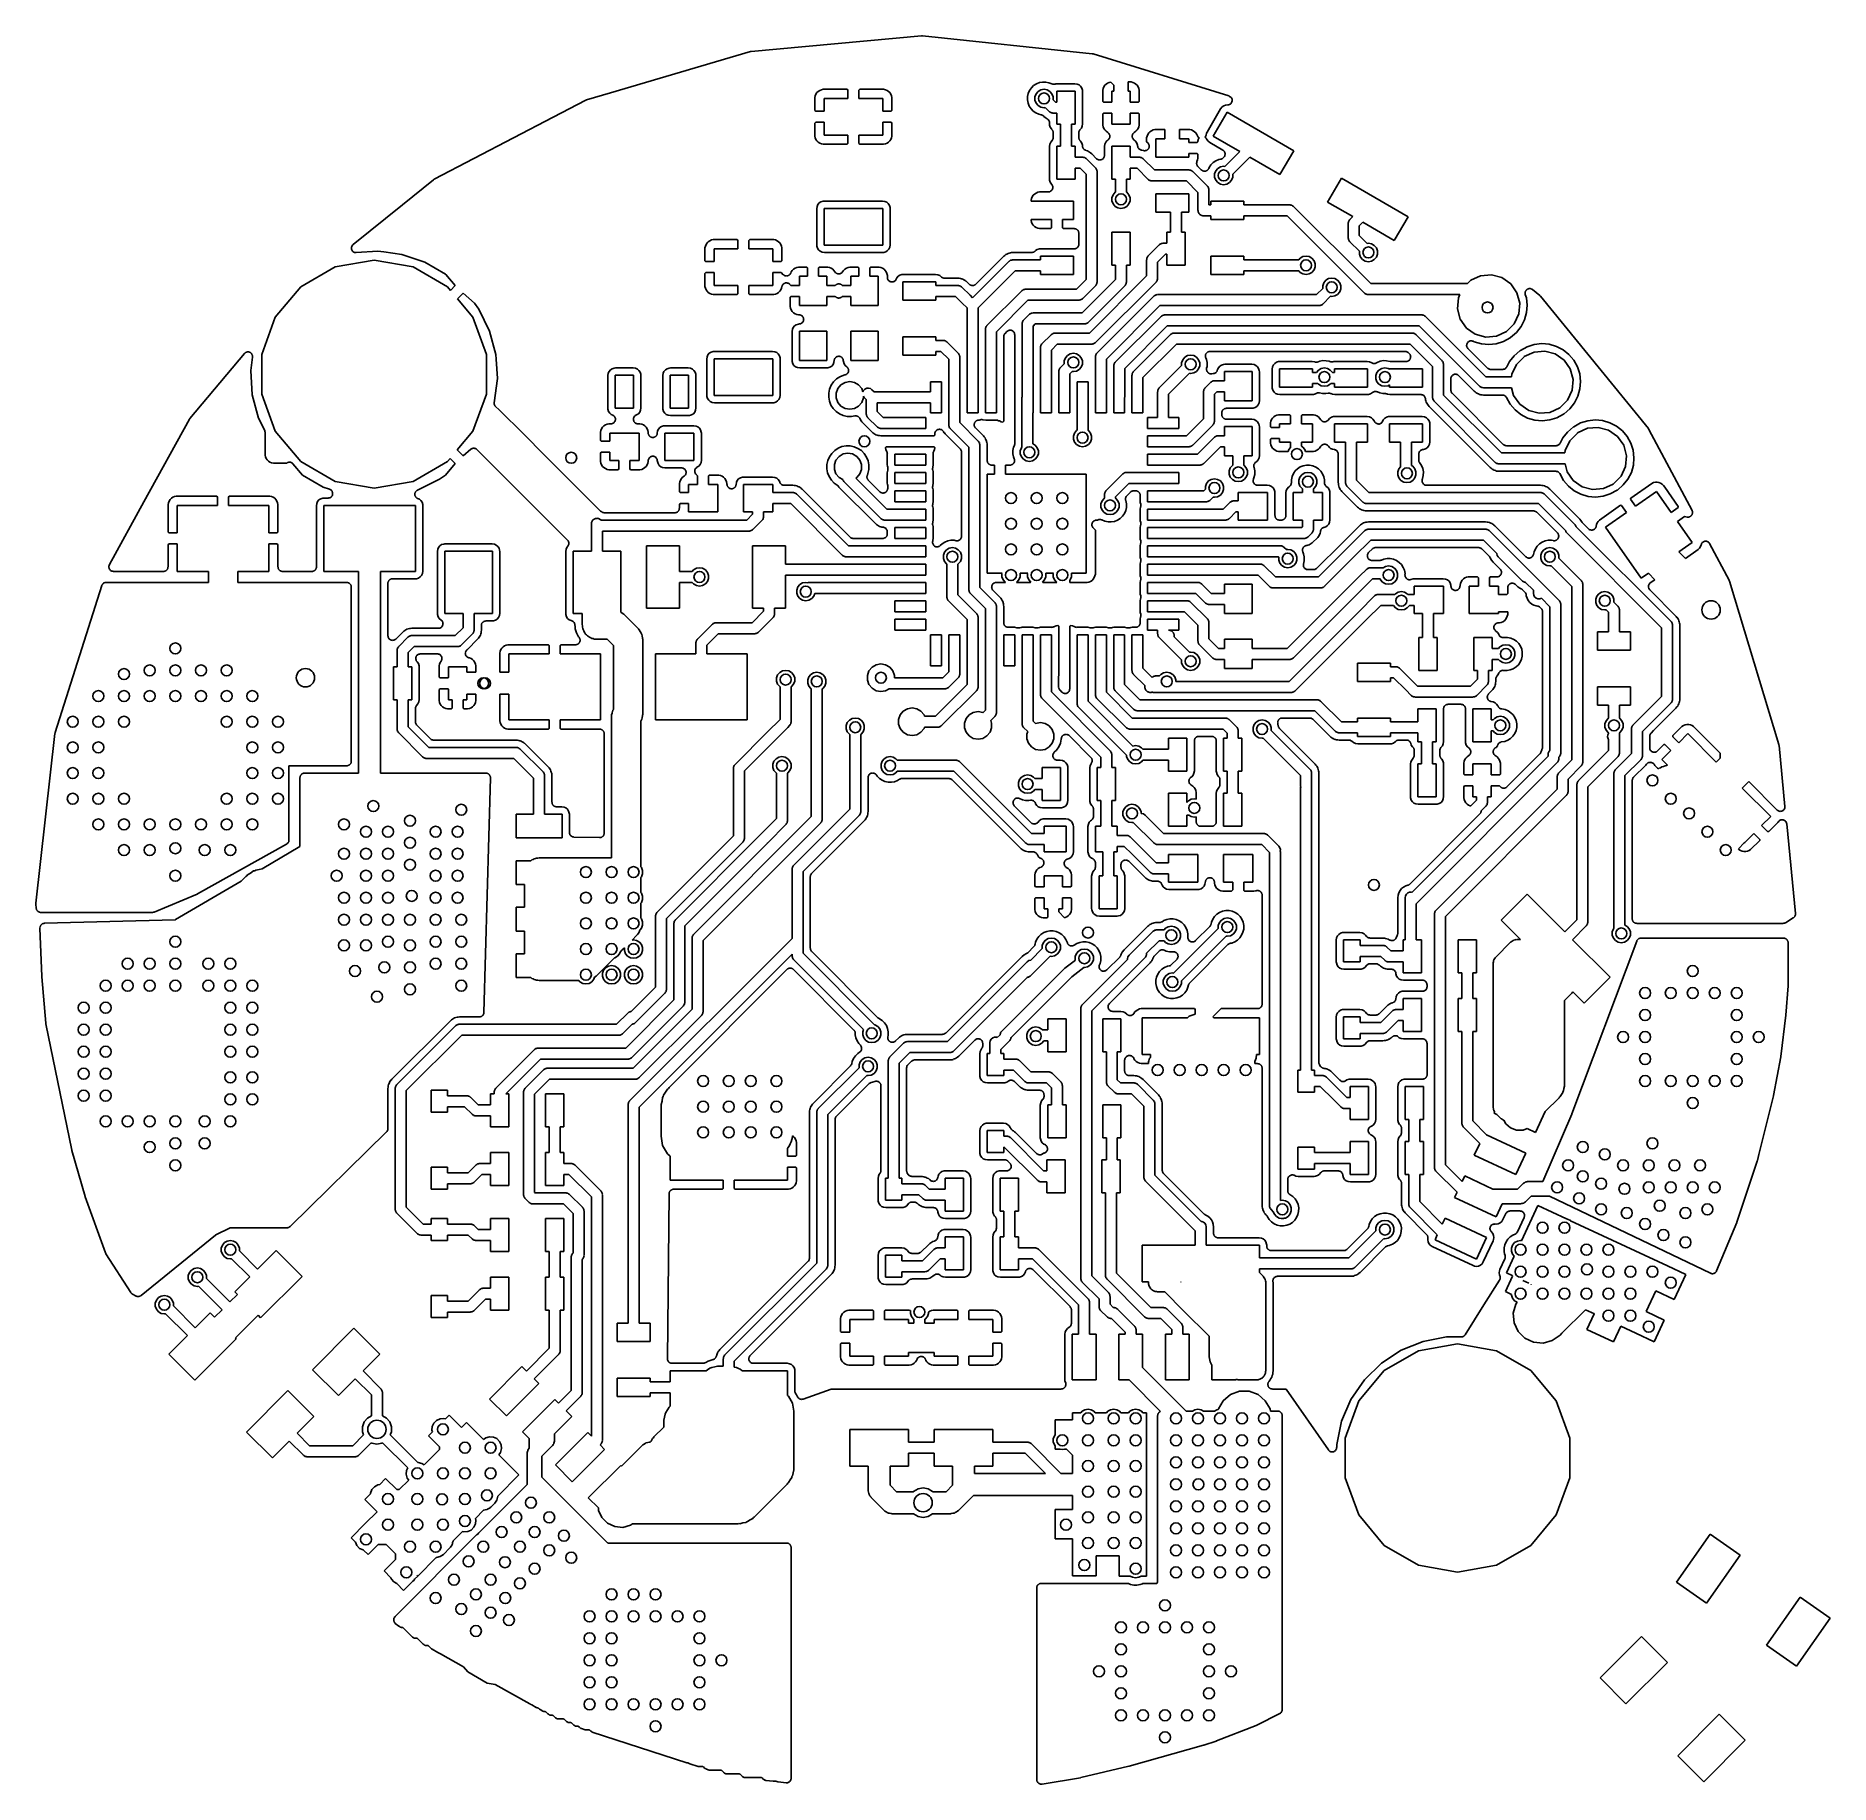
# Model space of a CAD drawing. Extents: x 76 to 124.9, y -113.7 to -66.
import ezdxf

# ---------------------------------------------------------------- set-up
doc = ezdxf.new("R2010")
doc.units = 0
doc.header["$MEASUREMENT"] = 0
doc.layers.add('BLACK', color=7, linetype='CONTINUOUS')

msp = doc.modelspace()

# ---------------------------------------------------------------- linework, layer by layer
at = {"layer": 'Black'}
for p, q in [((95.5134, -66.4154), (100.155, -65.9929)), ((100.155, -65.9929), (100.168, -65.9939)), ((100.168, -65.9939), (100.18, -65.9931)), ((100.18, -65.9931), (104.815, -66.4803)), ((91.6731, -67.5432), (95.4894, -66.4199)), ((95.4894, -66.4199), (95.5016, -66.4186)), ((95.5016, -66.4186), (95.5134, -66.4154)), ((104.815, -66.4803), (104.827, -66.4837)), ((104.827, -66.4837), (104.839, -66.4852)), ((104.839, -66.4852), (108.545, -67.6322)), ((91.0179, -67.736), (91.6731, -67.5432)), ((97.3058, -67.5406), (97.2785, -67.5816)), ((97.3406, -67.5058), (97.3058, -67.5406)), ((97.3816, -67.4785), (97.3406, -67.5058)), ((97.4271, -67.4596), (97.3816, -67.4785)), ((97.4754, -67.45), (97.4271, -67.4596)), ((98.1295, -67.45), (97.4754, -67.45)), ((98.15, -67.4705), (98.1295, -67.45)), ((98.15, -67.7), (98.15, -67.4705)), ((98.4705, -67.45), (98.45, -67.4705)), ((98.45, -67.4705), (98.45, -67.7)), ((99.1246, -67.45), (98.4705, -67.45)), ((99.1729, -67.4596), (99.1246, -67.45)), ((99.2184, -67.4785), (99.1729, -67.4596)), ((99.2594, -67.5058), (99.2184, -67.4785)), ((99.2942, -67.5406), (99.2594, -67.5058)), ((99.3215, -67.5816), (99.2942, -67.5406)), ((103.105, -67.4826), (103.07, -67.5636)), ((103.154, -67.41), (103.105, -67.4826)), ((103.217, -67.3484), (103.154, -67.41)), ((103.291, -67.3002), (103.217, -67.3484)), ((103.283, -67.5745), (103.339, -67.5078)), ((103.373, -67.2672), (103.291, -67.3002)), ((103.339, -67.5078), (103.414, -67.4642)), ((103.459, -67.2507), (103.373, -67.2672)), ((103.414, -67.4642), (103.5, -67.449)), ((103.547, -67.2513), (103.459, -67.2507)), ((103.5, -67.449), (103.586, -67.4642)), ((103.633, -67.269), (103.547, -67.2513)), ((103.586, -67.4642), (103.661, -67.5078)), ((103.717, -67.3041), (103.633, -67.269)), ((103.661, -67.5078), (103.717, -67.5745)), ((103.739, -67.3091), (103.717, -67.3041)), ((103.717, -67.3041), (103.717, -67.3041)), ((103.717, -67.3041), (103.717, -67.3041)), ((103.759, -67.3137), (103.739, -67.3091)), ((103.782, -67.3108), (103.759, -67.3137)), ((103.759, -67.3137), (103.759, -67.3137)), ((103.759, -67.3137), (103.759, -67.3137)), ((103.802, -67.3082), (103.782, -67.3108)), ((103.822, -67.3021), (103.802, -67.3082)), ((103.802, -67.3082), (103.802, -67.3082)), ((103.802, -67.3082), (103.802, -67.3082)), ((103.855, -67.2994), (103.822, -67.3021)), ((103.85, -67.8), (103.85, -67.5)), ((103.85, -67.5), (104.35, -67.5)), ((104.341, -67.2994), (103.855, -67.2994)), ((104.406, -67.3086), (104.341, -67.2994)), ((104.35, -67.5), (104.35, -68.4)), ((104.457, -67.3316), (104.406, -67.3086)), ((104.499, -67.368), (104.457, -67.3316)), ((104.53, -67.4148), (104.499, -67.368)), ((104.548, -67.4721), (104.53, -67.4148)), ((104.548, -67.473), (104.548, -67.4721)), ((104.551, -67.505), (104.548, -67.473)), ((104.548, -67.473), (104.548, -67.473)), ((104.551, -68.3912), (104.551, -67.505)), ((105.11, -67.4271), (105.1, -67.4754)), ((105.1, -67.4754), (105.1, -67.7795)), ((105.128, -67.3816), (105.11, -67.4271)), ((105.156, -67.3406), (105.128, -67.3816)), ((105.191, -67.3058), (105.156, -67.3406)), ((105.232, -67.2785), (105.191, -67.3058)), ((105.277, -67.2596), (105.232, -67.2785)), ((105.319, -67.2514), (105.277, -67.2596)), ((105.4, -67.3328), (105.319, -67.2514)), ((105.35, -67.8), (105.35, -67.5)), ((105.35, -67.5), (105.4, -67.5)), ((105.4, -67.5), (105.4, -67.3328)), ((105.8, -67.25), (105.8, -67.5)), ((105.875, -67.25), (105.8, -67.25)), ((105.8, -67.5), (105.85, -67.5)), ((105.85, -67.5), (105.85, -67.8)), ((105.923, -67.2596), (105.875, -67.25)), ((105.968, -67.2785), (105.923, -67.2596)), ((106.009, -67.3058), (105.968, -67.2785)), ((106.044, -67.3406), (106.009, -67.3058)), ((106.072, -67.3816), (106.044, -67.3406)), ((106.09, -67.4271), (106.072, -67.3816)), ((106.1, -67.4754), (106.09, -67.4271)), ((106.1, -67.7795), (106.1, -67.4754)), ((90.1099, -68.208), (90.9953, -67.7451)), ((90.9953, -67.7451), (91.007, -67.7414)), ((91.007, -67.7414), (91.0179, -67.736)), ((97.2596, -67.6271), (97.25, -67.6754)), ((97.25, -67.6754), (97.25, -68.0295)), ((97.25, -68.0295), (97.2705, -68.05)), ((97.2785, -67.5816), (97.2596, -67.6271)), ((97.5, -68.05), (97.5, -67.7)), ((97.5, -67.7), (98.15, -67.7)), ((98.45, -67.7), (99.1, -67.7)), ((99.1, -67.7), (99.1, -68.05)), ((99.3404, -67.6271), (99.3215, -67.5816)), ((99.3295, -68.05), (99.35, -68.0295)), ((99.35, -67.6754), (99.3404, -67.6271)), ((99.35, -68.0295), (99.35, -67.6754)), ((103.052, -67.6497), (103.05, -67.7378)), ((103.05, -67.7378), (103.066, -67.8244)), ((103.07, -67.5636), (103.052, -67.6497)), ((103.066, -67.8244), (103.099, -67.9062)), ((103.099, -67.9062), (103.146, -67.9802)), ((103.146, -67.9802), (103.208, -68.0436)), ((103.208, -68.0436), (103.28, -68.0938)), ((103.253, -67.6564), (103.283, -67.5745)), ((103.253, -67.7436), (103.253, -67.6564)), ((103.283, -67.8255), (103.253, -67.7436)), ((103.339, -67.8922), (103.283, -67.8255)), ((103.414, -67.9358), (103.339, -67.8922)), ((103.5, -67.951), (103.414, -67.9358)), ((103.533, -67.9451), (103.5, -67.951)), ((103.644, -68.0561), (103.533, -67.9451)), ((103.717, -67.5745), (103.747, -67.6564)), ((103.747, -67.6564), (103.747, -67.735)), ((103.747, -67.735), (103.812, -67.8)), ((103.812, -67.8), (103.85, -67.8)), ((105.1, -67.7795), (105.121, -67.8)), ((105.121, -67.8), (105.35, -67.8)), ((105.85, -67.8), (106.079, -67.8)), ((106.079, -67.8), (106.1, -67.7795)), ((108.316, -67.9826), (107.948, -68.6202)), ((108.356, -67.9314), (108.316, -67.9826)), ((108.402, -67.8987), (108.356, -67.9314)), ((108.455, -67.8799), (108.402, -67.8987)), ((108.515, -67.8763), (108.455, -67.8799)), ((108.535, -67.8715), (108.515, -67.8763)), ((108.556, -67.8668), (108.535, -67.8715)), ((108.545, -67.6322), (108.563, -67.6418)), ((108.557, -67.8665), (108.556, -67.8668)), ((108.575, -67.8546), (108.557, -67.8663)), ((108.557, -67.8663), (108.557, -67.8665)), ((108.563, -67.6418), (108.582, -67.6512)), ((108.592, -67.8433), (108.575, -67.8546)), ((108.582, -67.6512), (108.583, -67.6517)), ((108.583, -67.6517), (108.583, -67.652)), ((108.583, -67.652), (108.597, -67.6675)), ((108.593, -67.8428), (108.592, -67.8433)), ((108.606, -67.8255), (108.593, -67.8424)), ((108.593, -67.8424), (108.593, -67.8428)), ((108.597, -67.6675), (108.612, -67.6828)), ((108.619, -67.8087), (108.606, -67.8255)), ((108.612, -67.6828), (108.612, -67.6834)), ((108.612, -67.6834), (108.613, -67.6839)), ((108.613, -67.6839), (108.621, -67.7032)), ((108.625, -67.7874), (108.619, -67.8076)), ((108.619, -67.8076), (108.619, -67.8081)), ((108.619, -67.8081), (108.619, -67.8087)), ((108.621, -67.7032), (108.629, -67.7226)), ((108.632, -67.7672), (108.625, -67.7874)), ((108.629, -67.7226), (108.629, -67.7233)), ((108.629, -67.7233), (108.629, -67.7239)), ((108.629, -67.7239), (108.63, -67.7449)), ((108.63, -67.7449), (108.632, -67.766)), ((108.632, -67.766), (108.632, -67.7666)), ((108.632, -67.7666), (108.632, -67.7672)), ((86.8645, -69.9046), (90.1099, -68.208)), ((97.2705, -68.35), (97.25, -68.3705)), ((97.25, -68.3705), (97.25, -68.7246)), ((97.2705, -68.05), (97.5, -68.05)), ((97.5, -68.35), (97.2705, -68.35)), ((97.5, -68.7), (97.5, -68.35)), ((99.1, -68.05), (99.3295, -68.05)), ((99.1, -68.35), (99.1, -68.7)), ((99.3295, -68.35), (99.1, -68.35)), ((99.35, -68.3705), (99.3295, -68.35)), ((99.35, -68.7246), (99.35, -68.3705)), ((103.28, -68.0938), (103.361, -68.1291)), ((103.361, -68.1291), (103.421, -68.1424)), ((103.421, -68.1424), (103.434, -68.1476)), ((103.434, -68.1476), (103.447, -68.1512)), ((103.447, -68.1512), (103.454, -68.1558)), ((103.454, -68.1558), (103.461, -68.1589)), ((103.461, -68.1589), (103.471, -68.1682)), ((103.471, -68.1682), (103.483, -68.1761)), ((103.483, -68.1761), (103.499, -68.1925)), ((103.499, -68.1925), (103.528, -68.2164)), ((103.528, -68.2164), (103.528, -68.2169)), ((103.528, -68.2169), (103.529, -68.2172)), ((103.529, -68.2172), (103.555, -68.2386)), ((103.555, -68.2386), (103.584, -68.2542)), ((103.584, -68.2542), (103.585, -68.2554)), ((103.585, -68.2554), (103.587, -68.2561)), ((103.587, -68.2561), (103.602, -68.2688)), ((103.602, -68.2688), (103.618, -68.281)), ((103.618, -68.281), (103.619, -68.2827)), ((103.619, -68.2827), (103.62, -68.284)), ((103.62, -68.284), (103.63, -68.3011)), ((103.63, -68.3011), (103.64, -68.3179)), ((103.64, -68.3179), (103.641, -68.3198)), ((103.641, -68.3198), (103.642, -68.3216)), ((103.642, -68.3216), (103.645, -68.3411)), ((103.649, -68.0599), (103.644, -68.0561)), ((103.645, -68.3411), (103.649, -68.3604)), ((103.654, -68.0649), (103.649, -68.0599)), ((103.649, -68.3604), (103.649, -68.3624)), ((103.649, -68.3624), (103.649, -68.3643)), ((103.649, -68.3643), (103.649, -68.395)), ((103.649, -68.395), (103.652, -68.4279)), ((103.652, -68.4279), (103.67, -68.4852)), ((103.671, -68.0747), (103.654, -68.0649)), ((103.67, -68.4852), (103.701, -68.532)), ((103.687, -68.0859), (103.671, -68.0747)), ((103.693, -68.0877), (103.687, -68.0859)), ((103.699, -68.091), (103.693, -68.0877)), ((103.718, -68.0944), (103.699, -68.091)), ((103.701, -68.532), (103.707, -68.5375)), ((103.737, -68.0994), (103.718, -68.0944)), ((103.744, -68.0989), (103.737, -68.0994)), ((103.75, -68.1), (103.744, -68.0989)), ((103.85, -68.1), (103.75, -68.1)), ((103.85, -68.4), (103.85, -68.1)), ((103.95, -68.4), (103.85, -68.4)), ((103.95, -69), (103.95, -68.4)), ((104.35, -68.4), (104.25, -68.4)), ((104.25, -68.4), (104.25, -69)), ((104.479, -68.553), (104.518, -68.5067)), ((104.518, -68.5067), (104.541, -68.4555)), ((104.541, -68.4555), (104.551, -68.3912)), ((105.121, -68.1), (105.1, -68.1205)), ((105.1, -68.1205), (105.1, -68.4246)), ((105.1, -68.4246), (105.11, -68.4729)), ((105.11, -68.4729), (105.128, -68.5184)), ((105.35, -68.1), (105.121, -68.1)), ((105.128, -68.5184), (105.156, -68.5594)), ((105.35, -68.4), (105.35, -68.1)), ((105.85, -68.4), (105.35, -68.4)), ((106.079, -68.1), (105.85, -68.1)), ((105.85, -68.1), (105.85, -68.4)), ((106.044, -68.5594), (106.072, -68.5184)), ((106.072, -68.5184), (106.09, -68.4729)), ((106.1, -68.1205), (106.079, -68.1)), ((106.09, -68.4729), (106.1, -68.4246)), ((106.1, -68.4246), (106.1, -68.1205)), ((108.119, -68.7248), (108.494, -68.0752)), ((108.494, -68.0752), (110.313, -69.1252)), ((97.25, -68.7246), (97.2596, -68.7729)), ((97.2596, -68.7729), (97.2785, -68.8184)), ((97.2785, -68.8184), (97.3058, -68.8594)), ((97.3058, -68.8594), (97.3406, -68.8942)), ((97.3406, -68.8942), (97.3816, -68.9215)), ((97.3816, -68.9215), (97.4271, -68.9404)), ((97.4271, -68.9404), (97.4754, -68.95)), ((97.4754, -68.95), (98.1295, -68.95)), ((98.15, -68.7), (97.5, -68.7)), ((98.1295, -68.95), (98.15, -68.9295)), ((98.15, -68.9295), (98.15, -68.7)), ((99.1, -68.7), (98.45, -68.7)), ((98.45, -68.7), (98.45, -68.9295)), ((98.45, -68.9295), (98.4705, -68.95)), ((98.4705, -68.95), (99.1246, -68.95)), ((99.1246, -68.95), (99.1729, -68.9404)), ((99.1729, -68.9404), (99.2184, -68.9215)), ((99.2184, -68.9215), (99.2594, -68.8942)), ((99.2594, -68.8942), (99.2942, -68.8594)), ((99.2942, -68.8594), (99.3215, -68.8184)), ((99.3215, -68.8184), (99.3404, -68.7729)), ((99.3404, -68.7729), (99.35, -68.7246)), ((103.659, -68.9445), (103.649, -69.0088)), ((103.649, -69.0088), (103.649, -69.895)), ((103.682, -68.8933), (103.659, -68.9445)), ((103.721, -68.847), (103.682, -68.8933)), ((103.707, -68.5375), (103.714, -68.5455)), ((103.714, -68.5455), (103.722, -68.5523)), ((103.722, -68.8463), (103.721, -68.8466)), ((103.721, -68.8466), (103.721, -68.847)), ((103.722, -68.5523), (103.727, -68.5621)), ((103.732, -68.8278), (103.722, -68.8463)), ((103.727, -68.5621), (103.735, -68.5709)), ((103.743, -68.8096), (103.732, -68.8278)), ((103.735, -68.5709), (103.738, -68.5808)), ((103.738, -68.5808), (103.743, -68.5899)), ((103.743, -68.5899), (103.745, -68.6011)), ((103.747, -68.7877), (103.743, -68.8087)), ((103.743, -68.8087), (103.743, -68.8091)), ((103.743, -68.8091), (103.743, -68.8096)), ((103.745, -68.6011), (103.749, -68.6118)), ((103.751, -68.7669), (103.747, -68.7877)), ((103.749, -68.6118), (103.749, -68.6223)), ((103.749, -68.6223), (103.751, -68.6326)), ((103.751, -68.6326), (103.751, -68.7659)), ((103.751, -68.7659), (103.751, -68.7664)), ((103.751, -68.7664), (103.751, -68.7669)), ((103.85, -69.9), (103.85, -69)), ((103.85, -69), (103.95, -69)), ((104.25, -69), (104.35, -69)), ((104.35, -69), (104.35, -69.3)), ((104.449, -68.6331), (104.453, -68.6123)), ((104.449, -68.6336), (104.449, -68.6331)), ((104.449, -68.6341), (104.449, -68.6336)), ((104.449, -68.7674), (104.449, -68.6341)), ((104.451, -68.7777), (104.449, -68.7674)), ((104.451, -68.7882), (104.451, -68.7777)), ((104.455, -68.7989), (104.451, -68.7882)), ((104.453, -68.6123), (104.457, -68.5913)), ((104.457, -68.8102), (104.455, -68.7989)), ((104.457, -68.5904), (104.468, -68.5722)), ((104.457, -68.5909), (104.457, -68.5904)), ((104.457, -68.5913), (104.457, -68.5909)), ((104.462, -68.8192), (104.457, -68.8102)), ((104.465, -68.8291), (104.462, -68.8192)), ((104.473, -68.8379), (104.465, -68.8291)), ((104.468, -68.5722), (104.478, -68.5537)), ((104.478, -68.8477), (104.473, -68.8379)), ((104.478, -68.5537), (104.479, -68.5534)), ((104.486, -68.8545), (104.478, -68.8477)), ((104.479, -68.5534), (104.479, -68.553)), ((104.493, -68.8625), (104.486, -68.8545)), ((104.499, -68.868), (104.493, -68.8625)), ((104.53, -68.9148), (104.499, -68.868)), ((104.548, -68.9721), (104.53, -68.9148)), ((104.551, -69.0047), (104.548, -68.9721)), ((104.553, -69.0131), (104.551, -69.0047)), ((104.553, -69.0216), (104.553, -69.0131)), ((104.558, -69.0339), (104.553, -69.0216)), ((105.159, -68.9445), (105.149, -69.0088)), ((105.149, -69.0088), (105.149, -69.2541)), ((105.156, -68.5594), (105.191, -68.5942)), ((105.182, -68.8933), (105.159, -68.9445)), ((105.218, -68.8507), (105.182, -68.8933)), ((105.191, -68.5942), (105.241, -68.6277)), ((105.24, -68.836), (105.218, -68.8507)), ((105.25, -68.8264), (105.24, -68.836)), ((105.241, -68.6277), (105.251, -68.6374)), ((105.262, -68.8181), (105.25, -68.8264)), ((105.251, -68.6374), (105.262, -68.6458)), ((105.262, -68.6458), (105.267, -68.6523)), ((105.266, -68.8116), (105.262, -68.8181)), ((105.272, -68.8062), (105.266, -68.8116)), ((105.267, -68.6523), (105.272, -68.6578)), ((105.272, -68.6578), (105.278, -68.6703)), ((105.278, -68.7937), (105.272, -68.8062)), ((105.278, -68.6703), (105.286, -68.6821)), ((105.286, -68.782), (105.278, -68.7937)), ((105.286, -68.6821), (105.288, -68.6897)), ((105.288, -68.7744), (105.286, -68.782)), ((105.288, -68.6897), (105.291, -68.6967)), ((105.291, -68.7674), (105.288, -68.7744)), ((105.291, -68.6967), (105.293, -68.7106)), ((105.293, -68.7535), (105.291, -68.7674)), ((105.293, -68.7106), (105.296, -68.7243)), ((105.296, -68.7398), (105.293, -68.7535)), ((105.296, -68.7243), (105.295, -68.7321)), ((105.295, -68.7321), (105.296, -68.7398)), ((105.35, -69.9), (105.35, -69)), ((105.35, -69), (105.85, -69)), ((105.85, -69), (105.85, -69.3)), ((105.906, -68.7385), (105.908, -68.7232)), ((105.907, -68.7447), (105.906, -68.7385)), ((105.907, -68.7511), (105.907, -68.7447)), ((105.912, -68.7657), (105.907, -68.7511)), ((105.908, -68.7077), (105.91, -68.7017)), ((105.908, -68.7232), (105.908, -68.7077)), ((105.91, -68.7017), (105.911, -68.6954)), ((105.911, -68.6954), (105.917, -68.6815)), ((105.916, -68.7807), (105.912, -68.7657)), ((105.92, -68.786), (105.916, -68.7807)), ((105.917, -68.6815), (105.923, -68.667)), ((105.922, -68.792), (105.92, -68.786)), ((105.932, -68.804), (105.922, -68.792)), ((105.923, -68.667), (105.927, -68.6622)), ((105.927, -68.6622), (105.93, -68.6565)), ((105.93, -68.6565), (105.941, -68.6458)), ((105.94, -68.8168), (105.932, -68.804)), ((105.945, -68.8206), (105.94, -68.8168)), ((105.941, -68.6458), (105.951, -68.634)), ((105.949, -68.8255), (105.945, -68.8206)), ((105.999, -68.868), (105.949, -68.8255)), ((105.951, -68.634), (105.956, -68.6308)), ((105.956, -68.6308), (105.961, -68.6264)), ((105.961, -68.6264), (106.009, -68.5942)), ((106.03, -68.9148), (105.999, -68.868)), ((106.009, -68.5942), (106.044, -68.5594)), ((106.048, -68.9721), (106.03, -68.9148)), ((106.05, -68.9933), (106.048, -68.9721)), ((106.055, -69.014), (106.05, -68.9933)), ((106.06, -69.0346), (106.055, -69.014)), ((106.31, -68.7271), (106.3, -68.7754)), ((106.3, -68.7754), (106.3, -68.8795)), ((106.3, -68.8795), (106.333, -68.9126)), ((106.328, -68.6816), (106.31, -68.7271)), ((106.356, -68.6406), (106.328, -68.6816)), ((106.333, -68.9126), (106.341, -68.9233)), ((106.341, -68.9233), (106.35, -68.9329)), ((106.35, -68.9329), (106.353, -68.9409)), ((106.353, -68.9409), (106.358, -68.9481)), ((106.391, -68.6058), (106.356, -68.6406)), ((106.358, -68.9481), (106.361, -68.9608)), ((106.361, -68.9608), (106.366, -68.9728)), ((106.366, -68.9728), (106.367, -68.9816)), ((106.369, -69.0162), (106.366, -69.0246)), ((106.367, -68.9816), (106.369, -68.9901)), ((106.369, -68.9901), (106.368, -69.0031)), ((106.368, -69.0031), (106.369, -69.0162)), ((106.432, -68.5785), (106.391, -68.6058)), ((106.477, -68.5596), (106.432, -68.5785)), ((106.525, -68.55), (106.477, -68.5596)), ((106.8, -68.55), (106.525, -68.55)), ((106.55, -69.3), (106.55, -68.8)), ((106.55, -68.8), (106.8, -68.8)), ((106.8, -68.8), (106.8, -68.55)), ((107.2, -68.55), (107.2, -68.8)), ((107.475, -68.55), (107.2, -68.55)), ((107.2, -68.8), (107.45, -68.8)), ((107.45, -68.8), (107.45, -68.9)), ((107.45, -68.9), (107.679, -68.9)), ((107.523, -68.5596), (107.475, -68.55)), ((107.568, -68.5785), (107.523, -68.5596)), ((107.609, -68.6058), (107.568, -68.5785)), ((107.644, -68.6406), (107.609, -68.6058)), ((107.672, -68.6816), (107.644, -68.6406)), ((107.686, -68.7166), (107.672, -68.6816)), ((107.679, -68.9), (107.7, -68.8795)), ((107.689, -68.7209), (107.686, -68.7166)), ((107.69, -68.7259), (107.689, -68.7209)), ((107.7, -68.7391), (107.69, -68.7259)), ((107.709, -68.7532), (107.7, -68.7391)), ((107.7, -68.8582), (107.704, -68.8373)), ((107.7, -68.8587), (107.7, -68.8582)), ((107.7, -68.8591), (107.7, -68.8587)), ((107.7, -68.8795), (107.7, -68.8591)), ((107.704, -68.8373), (107.708, -68.8164)), ((107.708, -68.8155), (107.719, -68.7972)), ((107.708, -68.816), (107.708, -68.8155)), ((107.708, -68.8164), (107.708, -68.816)), ((107.713, -68.7563), (107.709, -68.7532)), ((107.717, -68.7604), (107.713, -68.7563)), ((107.731, -68.7695), (107.717, -68.7604)), ((107.719, -68.7972), (107.729, -68.7788)), ((107.729, -68.7788), (107.73, -68.7785)), ((107.73, -68.7781), (107.736, -68.7733)), ((107.73, -68.7785), (107.73, -68.7781)), ((107.736, -68.7733), (107.731, -68.7695)), ((107.901, -68.7448), (107.891, -68.7537)), ((107.891, -68.7537), (107.905, -68.7652)), ((107.903, -68.7402), (107.901, -68.7448)), ((107.907, -68.7364), (107.903, -68.7402)), ((107.905, -68.7652), (107.921, -68.7788)), ((107.913, -68.7211), (107.907, -68.7364)), ((107.921, -68.7063), (107.913, -68.7211)), ((107.923, -68.6964), (107.921, -68.7012)), ((107.921, -68.7012), (107.921, -68.7063)), ((107.921, -68.7788), (107.921, -68.7792)), ((107.921, -68.7792), (107.921, -68.7795)), ((107.921, -68.7795), (107.932, -68.798)), ((107.934, -68.6499), (107.923, -68.6964)), ((107.932, -68.798), (107.942, -68.8164)), ((107.948, -68.6202), (107.934, -68.6499)), ((107.942, -68.8164), (107.943, -68.8169)), ((107.943, -68.8169), (107.943, -68.8172)), ((107.943, -68.8172), (107.976, -68.8628)), ((107.976, -68.8628), (108.027, -68.9029)), ((108.027, -68.9029), (108.378, -69.1058)), ((108.844, -69.1434), (108.119, -68.7248)), ((104.35, -69.3), (104.55, -69.3)), ((104.55, -69.3), (104.557, -69.3011)), ((104.557, -69.3011), (104.563, -69.3006)), ((104.561, -69.0468), (104.558, -69.0339)), ((104.566, -69.0538), (104.561, -69.0468)), ((104.563, -69.3006), (104.582, -69.3056)), ((104.57, -69.0618), (104.566, -69.0538)), ((104.579, -69.0716), (104.57, -69.0618)), ((104.586, -69.0825), (104.579, -69.0716)), ((104.582, -69.3056), (104.601, -69.309)), ((104.593, -69.0875), (104.586, -69.0825)), ((104.599, -69.0938), (104.593, -69.0875)), ((104.611, -69.1), (104.599, -69.0938)), ((104.601, -69.309), (104.607, -69.3123)), ((104.607, -69.3123), (104.613, -69.3141)), ((104.621, -69.1077), (104.611, -69.1)), ((104.613, -69.3141), (104.629, -69.3253)), ((104.63, -69.11), (104.621, -69.1077)), ((104.629, -69.3253), (104.646, -69.3351)), ((104.637, -69.1139), (104.63, -69.11)), ((104.652, -69.1187), (104.637, -69.1139)), ((104.646, -69.3351), (104.651, -69.3401)), ((104.651, -69.3401), (104.656, -69.3439)), ((104.653, -69.1188), (104.652, -69.1187)), ((104.654, -69.1191), (104.653, -69.1188)), ((104.686, -69.1289), (104.654, -69.1191)), ((104.656, -69.3439), (104.906, -69.5939)), ((104.715, -69.1449), (104.686, -69.1289)), ((104.715, -69.1452), (104.715, -69.1449)), ((104.716, -69.1456), (104.715, -69.1452)), ((104.745, -69.1614), (104.716, -69.1456)), ((104.771, -69.1828), (104.745, -69.1614)), ((104.772, -69.1831), (104.771, -69.1828)), ((104.772, -69.1836), (104.772, -69.1831)), ((104.801, -69.2075), (104.772, -69.1836)), ((104.936, -69.3425), (104.801, -69.2075)), ((104.949, -69.3519), (104.936, -69.3425)), ((104.962, -69.3623), (104.949, -69.3519)), ((104.967, -69.3642), (104.962, -69.3623)), ((104.972, -69.3674), (104.967, -69.3642)), ((104.987, -69.3716), (104.972, -69.3674)), ((105.003, -69.3772), (104.987, -69.3716)), ((105.008, -69.3772), (105.003, -69.3772)), ((105.014, -69.3786), (105.008, -69.3772)), ((105.03, -69.3772), (105.014, -69.3786)), ((105.046, -69.3772), (105.03, -69.3772)), ((105.051, -69.3753), (105.046, -69.3772)), ((105.057, -69.3748), (105.051, -69.3753)), ((105.072, -69.3679), (105.057, -69.3748)), ((105.087, -69.3623), (105.072, -69.3679)), ((105.091, -69.3588), (105.087, -69.3623)), ((105.096, -69.3565), (105.091, -69.3588)), ((105.108, -69.3449), (105.096, -69.3565)), ((105.12, -69.3344), (105.108, -69.3449)), ((105.123, -69.3297), (105.12, -69.3344)), ((105.127, -69.3258), (105.123, -69.3297)), ((105.134, -69.311), (105.127, -69.3258)), ((105.142, -69.2968), (105.134, -69.311)), ((105.143, -69.2914), (105.142, -69.2968)), ((105.145, -69.2864), (105.143, -69.2914)), ((105.147, -69.2702), (105.145, -69.2864)), ((105.149, -69.2541), (105.147, -69.2702)), ((105.85, -69.3), (106.1, -69.3)), ((106.06, -69.0349), (106.06, -69.0346)), ((106.061, -69.0353), (106.06, -69.0349)), ((106.073, -69.053), (106.061, -69.0353)), ((106.085, -69.0705), (106.073, -69.053)), ((106.085, -69.0708), (106.085, -69.0705)), ((106.085, -69.0711), (106.085, -69.0708)), ((106.103, -69.0834), (106.085, -69.0711)), ((106.1, -69.3), (106.107, -69.3011)), ((106.12, -69.0959), (106.103, -69.0834)), ((106.107, -69.3011), (106.113, -69.3006)), ((106.113, -69.3006), (106.132, -69.3056)), ((106.12, -69.096), (106.12, -69.0959)), ((106.121, -69.0963), (106.12, -69.096)), ((106.141, -69.1019), (106.121, -69.0963)), ((106.132, -69.3056), (106.151, -69.309)), ((106.162, -69.1077), (106.141, -69.1019)), ((106.151, -69.309), (106.157, -69.3123)), ((106.157, -69.3123), (106.163, -69.3141)), ((106.171, -69.1087), (106.162, -69.1077)), ((106.163, -69.3141), (106.179, -69.3253)), ((106.202, -69.1187), (106.171, -69.1087)), ((106.179, -69.3253), (106.196, -69.3351)), ((106.196, -69.3351), (106.201, -69.3401)), ((106.201, -69.3401), (106.206, -69.3439)), ((106.203, -69.1188), (106.202, -69.1187)), ((106.204, -69.1191), (106.203, -69.1188)), ((106.208, -69.1205), (106.204, -69.1191)), ((106.206, -69.3439), (106.512, -69.65)), ((106.221, -69.1221), (106.208, -69.1205)), ((106.234, -69.1255), (106.221, -69.1221)), ((106.243, -69.1247), (106.234, -69.1255)), ((106.251, -69.1258), (106.243, -69.1247)), ((106.264, -69.1228), (106.251, -69.1258)), ((106.277, -69.1217), (106.264, -69.1228)), ((106.285, -69.118), (106.277, -69.1217)), ((106.294, -69.116), (106.285, -69.118)), ((106.305, -69.1089), (106.294, -69.116)), ((106.316, -69.1033), (106.305, -69.1089)), ((106.323, -69.0971), (106.316, -69.1033)), ((106.33, -69.0924), (106.323, -69.0971)), ((106.338, -69.0819), (106.33, -69.0924)), ((106.347, -69.0726), (106.338, -69.0819)), ((106.351, -69.0647), (106.347, -69.0726)), ((106.356, -69.0577), (106.351, -69.0647)), ((106.36, -69.0452), (106.356, -69.0577)), ((106.365, -69.0333), (106.36, -69.0452)), ((106.366, -69.0246), (106.365, -69.0333)), ((107.45, -69.3), (106.55, -69.3)), ((107.679, -69.2), (107.45, -69.2)), ((107.45, -69.2), (107.45, -69.3)), ((107.662, -69.4611), (107.665, -69.4478)), ((107.663, -69.4693), (107.662, -69.4611)), ((107.662, -69.4775), (107.663, -69.4693)), ((107.666, -69.4906), (107.662, -69.4775)), ((107.665, -69.4478), (107.666, -69.4342)), ((107.666, -69.4342), (107.67, -69.4268)), ((107.668, -69.5042), (107.666, -69.4906)), ((107.671, -69.5114), (107.668, -69.5042)), ((107.67, -69.4268), (107.671, -69.4187)), ((107.671, -69.4187), (107.69, -69.3729)), ((107.674, -69.5194), (107.671, -69.5114)), ((107.7, -69.2205), (107.679, -69.2)), ((107.69, -69.3729), (107.7, -69.3246)), ((107.7, -69.3246), (107.7, -69.2205)), ((108.054, -69.51), (108.005, -69.5826)), ((108.117, -69.4484), (108.054, -69.51)), ((108.191, -69.4002), (108.117, -69.4484)), ((108.273, -69.3672), (108.191, -69.4002)), ((108.317, -69.3587), (108.273, -69.3672)), ((108.332, -69.3532), (108.317, -69.3587)), ((108.347, -69.3492), (108.332, -69.3532)), ((108.352, -69.3455), (108.347, -69.3492)), ((108.358, -69.3433), (108.352, -69.3455)), ((108.369, -69.3331), (108.358, -69.3433)), ((108.382, -69.3243), (108.369, -69.3331)), ((108.378, -69.1058), (108.382, -69.1093)), ((108.382, -69.1093), (108.387, -69.1116)), ((108.404, -69.3024), (108.382, -69.3243)), ((108.387, -69.1116), (108.399, -69.1232)), ((108.399, -69.1232), (108.411, -69.1337)), ((108.407, -69.2979), (108.404, -69.3024)), ((108.411, -69.2944), (108.407, -69.2979)), ((108.411, -69.1337), (108.414, -69.1384)), ((108.42, -69.2802), (108.411, -69.2944)), ((108.414, -69.1384), (108.418, -69.1423)), ((108.418, -69.1423), (108.425, -69.1571)), ((108.429, -69.2669), (108.42, -69.2802)), ((108.425, -69.1571), (108.433, -69.1713)), ((108.43, -69.2615), (108.429, -69.2669)), ((108.433, -69.2568), (108.43, -69.2615)), ((108.433, -69.5549), (108.844, -69.1434)), ((108.433, -69.1713), (108.434, -69.1767)), ((108.436, -69.2407), (108.433, -69.2568)), ((108.434, -69.1767), (108.436, -69.1817)), ((108.436, -69.1817), (108.438, -69.198)), ((108.44, -69.2249), (108.436, -69.2407)), ((108.438, -69.198), (108.441, -69.214)), ((108.441, -69.214), (108.44, -69.2194)), ((108.44, -69.2194), (108.44, -69.2249)), ((109.113, -69.2987), (108.647, -69.765)), ((109.938, -69.7748), (109.113, -69.2987)), ((110.313, -69.1252), (109.938, -69.7748)), ((85.9926, -70.6026), (86.8441, -69.918)), ((86.8441, -69.918), (86.8548, -69.9121)), ((86.8548, -69.9121), (86.8645, -69.9046)), ((103.649, -69.895), (103.652, -69.9279)), ((103.652, -69.9279), (103.67, -69.9852)), ((103.67, -69.9852), (103.704, -70.0364)), ((104.35, -69.9), (103.85, -69.9)), ((104.488, -69.6), (104.35, -69.6)), ((104.35, -69.6), (104.35, -69.9)), ((104.65, -69.7621), (104.488, -69.6)), ((104.65, -70.1), (104.65, -69.7621)), ((104.906, -69.5939), (104.91, -69.5993)), ((104.91, -69.5993), (104.915, -69.6036)), ((104.915, -69.6036), (104.925, -69.6206)), ((104.925, -69.6206), (104.936, -69.6366)), ((104.936, -69.6366), (104.938, -69.643)), ((104.938, -69.643), (104.941, -69.6487)), ((104.941, -69.6487), (104.944, -69.668)), ((104.944, -69.668), (104.949, -69.6869)), ((104.949, -69.6869), (104.949, -69.6935)), ((104.949, -69.6935), (104.95, -69.7)), ((104.95, -69.7), (104.95, -70.1)), ((105.45, -69.9), (105.35, -69.9)), ((105.45, -70.2512), (105.45, -69.9)), ((105.85, -69.9), (105.75, -69.9)), ((105.75, -69.9), (105.75, -70.2512)), ((106.038, -69.6), (105.85, -69.6)), ((105.85, -69.6), (105.85, -69.9)), ((106.344, -69.9061), (106.038, -69.6)), ((106.349, -69.9099), (106.344, -69.9061)), ((106.354, -69.9149), (106.349, -69.9099)), ((106.371, -69.9247), (106.354, -69.9149)), ((106.387, -69.9359), (106.371, -69.9247)), ((106.393, -69.9377), (106.387, -69.9359)), ((106.399, -69.941), (106.393, -69.9377)), ((106.418, -69.9444), (106.399, -69.941)), ((106.437, -69.9494), (106.418, -69.9444)), ((106.444, -69.9489), (106.437, -69.9494)), ((106.45, -69.95), (106.444, -69.9489)), ((107.388, -69.95), (106.45, -69.95)), ((106.512, -69.65), (107.45, -69.65)), ((107.7, -70.2621), (107.388, -69.95)), ((107.45, -69.65), (107.457, -69.6511)), ((107.457, -69.6511), (107.463, -69.6506)), ((107.463, -69.6506), (107.482, -69.6556)), ((107.482, -69.6556), (107.501, -69.659)), ((107.501, -69.659), (107.507, -69.6623)), ((107.507, -69.6623), (107.513, -69.6641)), ((107.513, -69.6641), (107.529, -69.6753)), ((107.529, -69.6753), (107.546, -69.6851)), ((107.546, -69.6851), (107.551, -69.6901)), ((107.551, -69.6901), (107.556, -69.6939)), ((107.556, -69.6939), (107.956, -70.0939)), ((107.681, -69.5306), (107.674, -69.5194)), ((107.688, -69.5427), (107.681, -69.5306)), ((107.694, -69.5482), (107.688, -69.5427)), ((107.699, -69.555), (107.694, -69.5482)), ((107.791, -69.647), (107.699, -69.555)), ((107.801, -69.6544), (107.791, -69.647)), ((107.81, -69.6632), (107.801, -69.6544)), ((107.819, -69.6667), (107.81, -69.6632)), ((107.826, -69.6719), (107.819, -69.6667)), ((107.839, -69.6752), (107.826, -69.6719)), ((107.85, -69.6803), (107.839, -69.6752)), ((107.859, -69.6808), (107.85, -69.6803)), ((107.868, -69.6831), (107.859, -69.6808)), ((107.881, -69.682), (107.868, -69.6831)), ((107.894, -69.6827), (107.881, -69.682)), ((107.902, -69.6801), (107.894, -69.6827)), ((107.911, -69.6793), (107.902, -69.6801)), ((107.923, -69.6739), (107.911, -69.6793)), ((107.935, -69.6702), (107.923, -69.6739)), ((107.942, -69.6648), (107.935, -69.6702)), ((107.951, -69.661), (107.942, -69.6648)), ((107.96, -69.6519), (107.951, -69.661)), ((107.97, -69.6442), (107.96, -69.6519)), ((107.975, -69.6366), (107.97, -69.6442)), ((107.981, -69.6303), (107.975, -69.6366)), ((107.987, -69.6186), (107.981, -69.6303)), ((107.994, -69.6078), (107.987, -69.6186)), ((108.005, -69.5826), (107.994, -69.6078)), ((108.153, -69.7564), (108.183, -69.6745)), ((108.153, -69.8436), (108.153, -69.7564)), ((108.183, -69.9255), (108.153, -69.8436)), ((108.183, -69.6745), (108.239, -69.6078)), ((108.239, -69.9922), (108.183, -69.9255)), ((108.239, -69.6078), (108.314, -69.5642)), ((108.314, -70.0358), (108.239, -69.9922)), ((108.314, -69.5642), (108.4, -69.549)), ((108.4, -69.549), (108.433, -69.5549)), ((108.561, -69.9922), (108.486, -70.0358)), ((108.617, -69.9255), (108.561, -69.9922)), ((108.647, -69.8436), (108.617, -69.9255)), ((108.647, -69.765), (108.647, -69.8436)), ((111.237, -70.5248), (111.612, -69.8752)), ((111.612, -69.8752), (113.431, -70.9252)), ((103.16, -70.4271), (103.15, -70.4754)), ((103.15, -70.4754), (103.15, -70.5)), ((103.178, -70.3816), (103.16, -70.4271)), ((103.206, -70.3406), (103.178, -70.3816)), ((103.241, -70.3058), (103.206, -70.3406)), ((103.282, -70.2785), (103.241, -70.3058)), ((103.327, -70.2596), (103.282, -70.2785)), ((103.375, -70.25), (103.327, -70.2596)), ((103.617, -70.25), (103.375, -70.25)), ((103.638, -70.2463), (103.617, -70.25)), ((103.659, -70.2428), (103.638, -70.2463)), ((103.66, -70.2425), (103.659, -70.2425)), ((103.659, -70.2425), (103.659, -70.2428)), ((103.678, -70.2319), (103.66, -70.2425)), ((103.697, -70.2214), (103.678, -70.2319)), ((103.711, -70.2046), (103.697, -70.2208)), ((103.697, -70.2208), (103.697, -70.221)), ((103.697, -70.221), (103.697, -70.2214)), ((103.704, -70.0364), (103.712, -70.0463)), ((103.725, -70.1883), (103.711, -70.2046)), ((103.712, -70.0463), (103.725, -70.0625)), ((103.725, -70.0625), (103.725, -70.063)), ((103.725, -70.063), (103.726, -70.0633)), ((103.733, -70.1676), (103.725, -70.1875)), ((103.725, -70.1875), (103.725, -70.1879)), ((103.725, -70.1879), (103.725, -70.1883)), ((103.726, -70.0633), (103.733, -70.0834)), ((103.733, -70.0834), (103.74, -70.1033)), ((103.74, -70.1477), (103.733, -70.1676)), ((103.74, -70.1033), (103.74, -70.1038)), ((103.74, -70.1038), (103.74, -70.1042)), ((103.74, -70.1042), (103.74, -70.1255)), ((103.74, -70.1255), (103.74, -70.1467)), ((103.74, -70.1467), (103.74, -70.1472)), ((103.74, -70.1472), (103.74, -70.1477)), ((104.65, -72.6379), (104.65, -70.1)), ((104.95, -70.1), (104.95, -72.7)), ((105.353, -70.4064), (105.383, -70.3245)), ((105.353, -70.4936), (105.353, -70.4064)), ((105.383, -70.3245), (105.439, -70.2578)), ((105.439, -70.2578), (105.45, -70.2512)), ((105.75, -70.2512), (105.761, -70.2578)), ((105.761, -70.2578), (105.817, -70.3245)), ((105.817, -70.3245), (105.847, -70.4064)), ((105.847, -70.4064), (105.847, -70.4936)), ((106.55, -70.8), (106.55, -70.3)), ((106.55, -70.3), (107.45, -70.3)), ((107.45, -70.3), (107.45, -70.8)), ((107.7, -70.75), (107.7, -70.2621)), ((107.956, -70.0939), (107.96, -70.0993)), ((107.96, -70.0993), (107.965, -70.1036)), ((107.965, -70.1036), (107.975, -70.1206)), ((107.975, -70.1206), (107.986, -70.1366)), ((107.986, -70.1366), (107.988, -70.143)), ((107.988, -70.143), (107.991, -70.1487)), ((107.991, -70.1487), (107.994, -70.168)), ((107.994, -70.168), (107.999, -70.1869)), ((107.999, -70.1869), (107.999, -70.1935)), ((107.999, -70.1935), (108, -70.2)), ((108, -70.2), (108, -70.6)), ((108.4, -70.051), (108.314, -70.0358)), ((108.486, -70.0358), (108.4, -70.051)), ((84.6494, -71.6826), (85.9926, -70.6026)), ((97.3086, -70.6445), (97.2994, -70.7088)), ((97.2994, -70.7088), (97.2994, -71.695)), ((97.3316, -70.5933), (97.3086, -70.6445)), ((97.368, -70.5507), (97.3316, -70.5933)), ((97.4148, -70.5198), (97.368, -70.5507)), ((97.4721, -70.5021), (97.4148, -70.5198)), ((97.505, -70.4994), (97.4721, -70.5021)), ((97.5, -71.7), (97.5, -70.7)), ((97.5, -70.7), (99.1, -70.7)), ((99.0912, -70.4994), (97.505, -70.4994)), ((99.1555, -70.5086), (99.0912, -70.4994)), ((99.1, -70.7), (99.1, -71.7)), ((99.2067, -70.5316), (99.1555, -70.5086)), ((99.2493, -70.568), (99.2067, -70.5316)), ((99.2802, -70.6148), (99.2493, -70.568)), ((99.2979, -70.6721), (99.2802, -70.6148)), ((99.3006, -70.705), (99.2979, -70.6721)), ((99.3006, -70.8688), (99.3006, -70.705)), ((99.3006, -71.6912), (99.3006, -70.8688)), ((103.15, -70.5), (103.85, -70.5)), ((103.85, -70.5), (104.3, -70.5)), ((104.3, -70.5), (104.3, -71)), ((105.383, -70.5755), (105.353, -70.4936)), ((105.439, -70.6422), (105.383, -70.5755)), ((105.514, -70.6858), (105.439, -70.6422)), ((105.6, -70.701), (105.514, -70.6858)), ((105.686, -70.6858), (105.6, -70.701)), ((105.761, -70.6422), (105.686, -70.6858)), ((105.817, -70.5755), (105.761, -70.6422)), ((105.847, -70.4936), (105.817, -70.5755)), ((106.95, -70.8), (106.55, -70.8)), ((106.95, -71.35), (106.95, -70.8)), ((107.45, -70.8), (107.25, -70.8)), ((107.25, -70.8), (107.25, -71.35)), ((107.702, -70.7629), (107.7, -70.75)), ((107.702, -70.776), (107.702, -70.7629)), ((107.707, -70.7884), (107.702, -70.776)), ((107.709, -70.8013), (107.707, -70.7884)), ((107.716, -70.8127), (107.709, -70.8013)), ((107.72, -70.825), (107.716, -70.8127)), ((107.729, -70.8351), (107.72, -70.825)), ((107.735, -70.8464), (107.729, -70.8351)), ((107.745, -70.8549), (107.735, -70.8464)), ((107.754, -70.8649), (107.745, -70.8549)), ((107.765, -70.8715), (107.754, -70.8649)), ((107.775, -70.8799), (107.765, -70.8715)), ((107.787, -70.8844), (107.775, -70.8799)), ((107.799, -70.891), (107.787, -70.8844)), ((107.812, -70.8932), (107.799, -70.891)), ((107.824, -70.8977), (107.812, -70.8932)), ((107.837, -70.8977), (107.824, -70.8977)), ((107.85, -70.9), (107.837, -70.8977)), ((108.05, -70.9), (107.85, -70.9)), ((108, -70.6), (108.05, -70.6)), ((108.05, -70.6), (108.05, -70.5)), ((108.05, -70.5), (108.95, -70.5)), ((108.05, -71), (108.05, -70.9)), ((108.95, -70.5), (108.95, -70.6)), ((108.95, -70.6), (109.25, -70.6)), ((110.138, -70.9), (108.95, -70.9)), ((108.95, -70.9), (108.95, -71)), ((109.25, -70.6), (110.2, -70.6)), ((112.244, -73.0061), (110.138, -70.9)), ((110.2, -70.6), (110.207, -70.6011)), ((110.207, -70.6011), (110.213, -70.6006)), ((110.213, -70.6006), (110.232, -70.6056)), ((110.232, -70.6056), (110.251, -70.609)), ((110.251, -70.609), (110.257, -70.6123)), ((110.257, -70.6123), (110.263, -70.6141)), ((110.263, -70.6141), (110.279, -70.6253)), ((110.279, -70.6253), (110.296, -70.6351)), ((110.296, -70.6351), (110.301, -70.6401)), ((110.301, -70.6401), (110.306, -70.6439)), ((110.306, -70.6439), (112.412, -72.75)), ((111.925, -70.9219), (111.237, -70.5248)), ((111.844, -71.0028), (111.925, -70.9219)), ((113.431, -70.9252), (113.056, -71.5748)), ((103.4, -71), (103.15, -71)), ((103.15, -71), (103.15, -71.0246)), ((103.15, -71.0246), (103.16, -71.0729)), ((103.16, -71.0729), (103.178, -71.1184)), ((103.178, -71.1184), (103.206, -71.1594)), ((103.206, -71.1594), (103.241, -71.1942)), ((103.241, -71.1942), (103.282, -71.2215)), ((103.282, -71.2215), (103.327, -71.2404)), ((103.327, -71.2404), (103.375, -71.25)), ((103.375, -71.25), (103.679, -71.25)), ((103.7, -71), (103.4, -71)), ((103.679, -71.25), (103.7, -71.2295)), ((103.7, -71.2295), (103.7, -71)), ((104.3, -71), (104, -71)), ((104, -71), (104, -71.2295)), ((104, -71.2295), (104.021, -71.25)), ((104.021, -71.25), (104.326, -71.25)), ((104.326, -71.25), (104.337, -71.2519)), ((104.337, -71.2519), (104.348, -71.2519)), ((104.348, -71.2519), (104.358, -71.2556)), ((104.358, -71.2556), (104.369, -71.2575)), ((104.369, -71.2575), (104.378, -71.263)), ((104.378, -71.263), (104.389, -71.2667)), ((104.389, -71.2667), (104.397, -71.2738)), ((104.397, -71.2738), (104.406, -71.2792)), ((104.406, -71.2792), (104.413, -71.2876)), ((104.413, -71.2876), (104.422, -71.2947)), ((104.422, -71.2947), (104.427, -71.3041)), ((104.427, -71.3041), (104.434, -71.3125)), ((104.434, -71.3125), (104.438, -71.3228)), ((104.438, -71.3228), (104.443, -71.3322)), ((104.443, -71.3322), (104.445, -71.343)), ((104.445, -71.343), (104.449, -71.3533)), ((104.449, -71.3533), (104.449, -71.3642)), ((104.449, -71.3642), (104.451, -71.375)), ((104.451, -71.375), (104.451, -71.6781)), ((105.35, -72.25), (105.35, -71.35)), ((105.35, -71.35), (105.85, -71.35)), ((105.85, -71.35), (105.85, -72.25)), ((106.85, -71.65), (106.85, -71.35)), ((106.85, -71.35), (106.95, -71.35)), ((107.25, -71.35), (107.35, -71.35)), ((107.35, -71.35), (107.35, -72.25)), ((108.95, -71), (108.05, -71)), ((111.8, -71.1088), (111.801, -71.1023)), ((111.8, -71.5), (111.8, -71.1088)), ((111.801, -71.0958), (111.806, -71.0768)), ((111.801, -71.1023), (111.801, -71.0958)), ((111.806, -71.0768), (111.809, -71.0575)), ((111.809, -71.0575), (111.812, -71.0518)), ((111.812, -71.0518), (111.814, -71.0455)), ((111.814, -71.0455), (111.825, -71.0294)), ((111.825, -71.0294), (111.835, -71.0124)), ((111.835, -71.0124), (111.84, -71.0082)), ((111.84, -71.0082), (111.844, -71.0028)), ((112.194, -71.0772), (112.1, -71.171)), ((112.1, -71.171), (112.1, -71.4379)), ((112.1, -71.4379), (112.317, -71.6549)), ((113.056, -71.5748), (112.194, -71.0772)), ((84.6035, -71.7664), (84.605, -71.7612)), ((84.6046, -71.7828), (84.6035, -71.7664)), ((84.6042, -71.7991), (84.6046, -71.7828)), ((84.606, -71.8043), (84.6042, -71.7991)), ((84.605, -71.7612), (84.6051, -71.7557)), ((84.6051, -71.7557), (84.6111, -71.7404)), ((84.6064, -71.8098), (84.606, -71.8043)), ((84.613, -71.8247), (84.6064, -71.8098)), ((84.6111, -71.7404), (84.6156, -71.7248)), ((84.6182, -71.8402), (84.613, -71.8247)), ((84.6156, -71.7248), (84.6189, -71.7203)), ((84.6217, -71.8445), (84.6182, -71.8402)), ((84.6189, -71.7203), (84.6208, -71.7152)), ((84.6208, -71.7152), (84.6316, -71.7029)), ((84.6239, -71.8495), (84.6217, -71.8445)), ((84.6352, -71.8613), (84.6239, -71.8495)), ((84.6316, -71.7029), (84.6413, -71.6897)), ((84.6454, -71.874), (84.6352, -71.8613)), ((84.6413, -71.6897), (84.6458, -71.6867)), ((84.6501, -71.8769), (84.6454, -71.874)), ((84.6458, -71.6867), (84.6494, -71.6826)), ((84.6539, -71.8808), (84.6501, -71.8769)), ((84.6686, -71.888), (84.6539, -71.8808)), ((84.6826, -71.8965), (84.6686, -71.888)), ((84.6879, -71.8976), (84.6826, -71.8965)), ((84.6929, -71.9), (84.6879, -71.8976)), ((84.7091, -71.9018), (84.6929, -71.9)), ((84.7251, -71.9049), (84.7091, -71.9018)), ((84.7306, -71.9041), (84.7251, -71.9049)), ((84.736, -71.9047), (84.7306, -71.9041)), ((85.3281, -71.8655), (84.736, -71.9047)), ((85.492, -71.887), (85.3281, -71.8655)), ((85.9824, -71.9513), (85.492, -71.887)), ((85.492, -71.887), (85.492, -71.887)), ((86.6074, -72.163), (85.9824, -71.9513)), ((94.2596, -71.7271), (94.25, -71.7754)), ((94.25, -71.7754), (94.25, -72.1295)), ((94.2785, -71.6816), (94.2596, -71.7271)), ((94.3058, -71.6406), (94.2785, -71.6816)), ((94.3406, -71.6058), (94.3058, -71.6406)), ((94.3816, -71.5785), (94.3406, -71.6058)), ((94.4271, -71.5596), (94.3816, -71.5785)), ((94.4754, -71.55), (94.4271, -71.5596)), ((95.1295, -71.55), (94.4754, -71.55)), ((94.5, -72.15), (94.5, -71.8)), ((94.5, -71.8), (95.15, -71.8)), ((95.15, -71.5705), (95.1295, -71.55)), ((95.15, -71.8), (95.15, -71.5705)), ((95.4705, -71.55), (95.45, -71.5705)), ((95.45, -71.5705), (95.45, -71.8)), ((95.45, -71.8), (96.1, -71.8)), ((96.1246, -71.55), (95.4705, -71.55)), ((96.1, -71.8), (96.1, -72.15)), ((96.1729, -71.5596), (96.1246, -71.55)), ((96.2184, -71.5785), (96.1729, -71.5596)), ((96.2594, -71.6058), (96.2184, -71.5785)), ((96.2942, -71.6406), (96.2594, -71.6058)), ((96.3215, -71.6816), (96.2942, -71.6406)), ((96.3404, -71.7271), (96.3215, -71.6816)), ((96.35, -71.7754), (96.3404, -71.7271)), ((96.35, -72.1295), (96.35, -71.7754)), ((97.2994, -71.695), (97.3021, -71.7279)), ((97.3021, -71.7279), (97.3198, -71.7852)), ((97.3198, -71.7852), (97.3507, -71.832)), ((97.3507, -71.832), (97.3933, -71.8684)), ((97.3933, -71.8684), (97.4445, -71.8914)), ((97.4445, -71.8914), (97.5088, -71.9006)), ((99.1, -71.7), (97.5, -71.7)), ((97.5088, -71.9006), (99.095, -71.9006)), ((99.095, -71.9006), (99.1279, -71.8979)), ((99.1279, -71.8979), (99.1852, -71.8802)), ((99.1852, -71.8802), (99.232, -71.8493)), ((99.232, -71.8493), (99.2684, -71.8067)), ((99.2684, -71.8067), (99.2914, -71.7555)), ((99.2914, -71.7555), (99.3006, -71.6912)), ((102.459, -71.9587), (102.433, -71.9798)), ((102.488, -71.9433), (102.459, -71.9587)), ((102.489, -71.9429), (102.488, -71.9433)), ((102.519, -71.927), (102.489, -71.9427)), ((102.489, -71.9427), (102.489, -71.9429)), ((102.551, -71.9177), (102.519, -71.927)), ((102.552, -71.9174), (102.551, -71.9174)), ((102.551, -71.9174), (102.551, -71.9177)), ((102.584, -71.9077), (102.552, -71.9174)), ((102.617, -71.9048), (102.584, -71.9077)), ((102.618, -71.9046), (102.617, -71.9048)), ((102.619, -71.9047), (102.618, -71.9046)), ((102.656, -71.901), (102.619, -71.9047)), ((103.167, -71.901), (102.656, -71.901)), ((103.178, -71.8992), (103.167, -71.901)), ((103.188, -71.8993), (103.178, -71.8992)), ((103.199, -71.8954), (103.188, -71.8993)), ((103.21, -71.8935), (103.199, -71.8954)), ((103.219, -71.8882), (103.21, -71.8935)), ((103.229, -71.8847), (103.219, -71.8882)), ((103.238, -71.8775), (103.229, -71.8847)), ((103.248, -71.8718), (103.238, -71.8775)), ((103.254, -71.8637), (103.248, -71.8718)), ((103.263, -71.8571), (103.254, -71.8637)), ((103.268, -71.8507), (103.263, -71.8571)), ((103.315, -71.8198), (103.268, -71.8507)), ((103.372, -71.8021), (103.315, -71.8198)), ((103.405, -71.7994), (103.372, -71.8021)), ((104.291, -71.7994), (103.405, -71.7994)), ((104.308, -71.8019), (104.291, -71.7994)), ((104.328, -71.8012), (104.308, -71.8019)), ((104.348, -71.8012), (104.328, -71.8012)), ((104.35, -71.8005), (104.348, -71.8012)), ((104.352, -71.8004), (104.35, -71.8005)), ((104.37, -71.7931), (104.352, -71.8004)), ((104.389, -71.7864), (104.37, -71.7931)), ((104.39, -71.785), (104.389, -71.7864)), ((104.392, -71.7842), (104.39, -71.785)), ((104.407, -71.7711), (104.392, -71.7842)), ((104.422, -71.7585), (104.407, -71.7711)), ((104.423, -71.7566), (104.422, -71.7585)), ((104.424, -71.7552), (104.423, -71.7566)), ((104.434, -71.7379), (104.424, -71.7552)), ((104.443, -71.7209), (104.434, -71.7379)), ((104.444, -71.7188), (104.443, -71.7209)), ((104.445, -71.7169), (104.444, -71.7188)), ((104.448, -71.6975), (104.445, -71.7169)), ((104.451, -71.6781), (104.448, -71.6975)), ((106.344, -71.9939), (106.644, -71.6939)), ((106.812, -71.95), (106.6, -72.1621)), ((106.644, -71.6939), (106.649, -71.6901)), ((106.649, -71.6901), (106.654, -71.6851)), ((106.654, -71.6851), (106.671, -71.6753)), ((106.671, -71.6753), (106.687, -71.6641)), ((106.687, -71.6641), (106.693, -71.6623)), ((106.693, -71.6623), (106.699, -71.659)), ((106.699, -71.659), (106.718, -71.6556)), ((106.718, -71.6556), (106.737, -71.6506)), ((106.737, -71.6506), (106.744, -71.6511)), ((106.744, -71.6511), (106.75, -71.65)), ((106.75, -71.65), (106.85, -71.65)), ((106.85, -71.95), (106.812, -71.95)), ((106.85, -72.25), (106.85, -71.95)), ((111.801, -71.5065), (111.8, -71.5)), ((111.801, -71.5131), (111.801, -71.5065)), ((111.806, -71.532), (111.801, -71.5131)), ((111.809, -71.5513), (111.806, -71.532)), ((111.812, -71.557), (111.809, -71.5513)), ((111.814, -71.5634), (111.812, -71.557)), ((111.825, -71.5794), (111.814, -71.5634)), ((111.835, -71.5964), (111.825, -71.5794)), ((111.84, -71.6007), (111.835, -71.5964)), ((111.844, -71.6061), (111.84, -71.6007)), ((112.103, -71.865), (111.844, -71.6061)), ((112.103, -71.9436), (112.103, -71.865)), ((112.133, -72.0255), (112.103, -71.9436)), ((112.317, -71.6549), (112.35, -71.649)), ((112.35, -71.649), (112.436, -71.6642)), ((112.436, -71.6642), (112.511, -71.7078)), ((112.511, -71.7078), (112.567, -71.7745)), ((112.567, -71.7745), (112.597, -71.8564)), ((112.597, -71.9436), (112.567, -72.0255)), ((112.597, -71.8564), (112.597, -71.9436)), ((83.2197, -72.8362), (84.1557, -72.2958)), ((84.1557, -72.2958), (85.22, -72.1082)), ((85.22, -72.1082), (86.2843, -72.2958)), ((86.2843, -72.2958), (87.2203, -72.8362)), ((87.1707, -72.4878), (86.6074, -72.163)), ((94.25, -72.1295), (94.2705, -72.15)), ((94.2705, -72.15), (94.5, -72.15)), ((96.1, -72.15), (96.3295, -72.15)), ((96.3295, -72.15), (96.35, -72.1295)), ((96.6035, -72.4316), (96.5894, -72.4655)), ((96.6308, -72.3906), (96.6035, -72.4316)), ((96.6656, -72.3558), (96.6308, -72.3906)), ((96.7066, -72.3285), (96.6656, -72.3558)), ((96.7521, -72.3096), (96.7066, -72.3285)), ((96.8004, -72.3), (96.7521, -72.3096)), ((97.0295, -72.3), (96.8004, -72.3)), ((97.05, -72.3205), (97.0295, -72.3)), ((97.05, -72.55), (97.05, -72.3205)), ((97.3705, -72.3), (97.35, -72.3205)), ((97.35, -72.3205), (97.35, -72.55)), ((97.5996, -72.3), (97.3705, -72.3)), ((97.6479, -72.3096), (97.5996, -72.3)), ((97.6934, -72.3285), (97.6479, -72.3096)), ((97.7344, -72.3558), (97.6934, -72.3285)), ((97.7692, -72.3906), (97.7344, -72.3558)), ((97.7961, -72.4309), (97.7692, -72.3906)), ((97.8055, -72.4407), (97.7961, -72.4309)), ((97.8136, -72.4517), (97.8055, -72.4407)), ((97.9945, -72.4407), (97.9864, -72.4517)), ((98.0039, -72.4309), (97.9945, -72.4407)), ((98.0308, -72.3906), (98.0039, -72.4309)), ((98.0656, -72.3558), (98.0308, -72.3906)), ((98.1066, -72.3285), (98.0656, -72.3558)), ((98.1521, -72.3096), (98.1066, -72.3285)), ((98.2004, -72.3), (98.1521, -72.3096)), ((98.4295, -72.3), (98.2004, -72.3)), ((98.45, -72.3205), (98.4295, -72.3)), ((98.45, -72.55), (98.45, -72.3205)), ((98.7705, -72.3), (98.75, -72.3205)), ((98.75, -72.3205), (98.75, -72.55)), ((98.9996, -72.3), (98.7705, -72.3)), ((99.0479, -72.3096), (98.9996, -72.3)), ((99.0934, -72.3285), (99.0479, -72.3096)), ((99.1344, -72.3558), (99.0934, -72.3285)), ((99.1692, -72.3906), (99.1344, -72.3558)), ((99.1965, -72.4316), (99.1692, -72.3906)), ((99.2154, -72.4771), (99.1965, -72.4316)), ((101.55, -73.1379), (102.544, -72.1439)), ((102.403, -72.0038), (101.638, -72.7681)), ((102.712, -72.4), (101.7, -73.4121)), ((102.432, -71.9806), (102.403, -72.0038)), ((102.433, -71.9798), (102.432, -71.9801)), ((102.432, -71.9801), (102.432, -71.9806)), ((102.544, -72.1439), (102.549, -72.1401)), ((102.549, -72.1401), (102.554, -72.1351)), ((102.554, -72.1351), (102.571, -72.1253)), ((102.571, -72.1253), (102.587, -72.1141)), ((102.587, -72.1141), (102.593, -72.1123)), ((102.593, -72.1123), (102.599, -72.109)), ((102.599, -72.109), (102.618, -72.1056)), ((102.618, -72.1056), (102.637, -72.1006)), ((102.637, -72.1006), (102.644, -72.1011)), ((102.644, -72.1011), (102.65, -72.1)), ((102.65, -72.1), (102.8, -72.1)), ((102.8, -72.4), (102.712, -72.4)), ((102.8, -72.1), (103.4, -72.1)), ((103.4, -72.4), (102.8, -72.4)), ((103.4, -72.1), (103.4, -72)), ((103.4, -72), (104.3, -72)), ((103.4, -72.5), (103.4, -72.4)), ((104.3, -72), (104.3, -72.5)), ((105.45, -72.25), (105.35, -72.25)), ((105.45, -72.6379), (105.45, -72.25)), ((105.85, -72.25), (105.75, -72.25)), ((105.75, -72.25), (105.75, -72.7)), ((106.3, -72.1), (106.301, -72.0935)), ((106.3, -72.5379), (106.3, -72.1)), ((106.301, -72.0869), (106.306, -72.068)), ((106.301, -72.0935), (106.301, -72.0869)), ((106.306, -72.068), (106.309, -72.0487)), ((106.309, -72.0487), (106.312, -72.043)), ((106.312, -72.043), (106.314, -72.0366)), ((106.314, -72.0366), (106.325, -72.0206)), ((106.325, -72.0206), (106.335, -72.0036)), ((106.335, -72.0036), (106.34, -71.9993)), ((106.34, -71.9993), (106.344, -71.9939)), ((106.6, -72.1621), (106.6, -72.6)), ((107.35, -72.25), (106.85, -72.25)), ((108.05, -72.5), (108.05, -72)), ((108.05, -72), (108.95, -72)), ((108.95, -72), (108.95, -72.1)), ((108.95, -72.1), (110.453, -72.1)), ((110.453, -72.4), (108.95, -72.4)), ((108.95, -72.4), (108.95, -72.5)), ((110.453, -72.1), (110.489, -72.0578)), ((110.489, -72.4422), (110.453, -72.4)), ((110.489, -72.0578), (110.564, -72.0142)), ((110.564, -72.4858), (110.489, -72.4422)), ((110.564, -72.0142), (110.65, -71.999)), ((110.65, -71.999), (110.736, -72.0142)), ((110.736, -72.0142), (110.811, -72.0578)), ((110.811, -72.4422), (110.736, -72.4858)), ((110.811, -72.0578), (110.867, -72.1245)), ((110.867, -72.3755), (110.811, -72.4422)), ((110.867, -72.1245), (110.897, -72.2064)), ((110.897, -72.2936), (110.867, -72.3755)), ((110.897, -72.2064), (110.897, -72.2936)), ((112.189, -72.0922), (112.133, -72.0255)), ((112.264, -72.1358), (112.189, -72.0922)), ((112.35, -72.151), (112.264, -72.1358)), ((112.436, -72.1358), (112.35, -72.151)), ((112.511, -72.0922), (112.436, -72.1358)), ((112.567, -72.0255), (112.511, -72.0922)), ((82.5251, -73.6641), (83.2197, -72.8362)), ((87.1804, -72.4993), (87.1707, -72.4878)), ((87.4355, -72.8023), (87.1804, -72.4993)), ((87.2203, -72.8362), (87.303, -72.9348)), ((87.303, -72.9348), (87.4355, -72.8023)), ((94.2705, -72.45), (94.25, -72.4705)), ((94.25, -72.4705), (94.25, -72.8246)), ((94.25, -72.8246), (94.2596, -72.8729)), ((94.2596, -72.8729), (94.2785, -72.9184)), ((94.5, -72.45), (94.2705, -72.45)), ((94.2785, -72.9184), (94.3058, -72.9594)), ((94.5, -72.8), (94.5, -72.45)), ((95.15, -72.8), (94.5, -72.8)), ((95.15, -73.0295), (95.15, -72.8)), ((96.1, -72.8), (95.45, -72.8)), ((95.45, -72.8), (95.45, -73.0295)), ((96.3295, -72.45), (96.1, -72.45)), ((96.1, -72.45), (96.1, -72.8)), ((96.2942, -72.9594), (96.3215, -72.9184)), ((96.3215, -72.9184), (96.3404, -72.8729)), ((96.3855, -72.5061), (96.3295, -72.45)), ((96.3404, -72.8729), (96.3492, -72.8287)), ((96.3492, -72.8287), (96.3507, -72.8248)), ((96.3507, -72.8248), (96.3511, -72.8207)), ((96.3511, -72.8207), (96.3585, -72.8047)), ((96.3585, -72.8047), (96.3649, -72.7882)), ((96.3649, -72.7882), (96.3677, -72.7851)), ((96.3677, -72.7851), (96.3694, -72.7813)), ((96.3694, -72.7813), (96.3819, -72.7689)), ((96.3819, -72.7689), (96.3936, -72.7556)), ((96.3967, -72.5139), (96.3855, -72.5061)), ((96.3936, -72.7556), (96.3972, -72.7536)), ((96.4068, -72.5231), (96.3967, -72.5139)), ((96.3972, -72.7536), (96.4001, -72.7507)), ((96.4001, -72.7507), (96.4161, -72.7432)), ((96.4144, -72.5262), (96.4068, -72.5231)), ((96.4211, -72.531), (96.4144, -72.5262)), ((96.4161, -72.7432), (96.4316, -72.7347)), ((96.4343, -72.5345), (96.4211, -72.531)), ((96.4316, -72.7347), (96.4357, -72.7341)), ((96.4469, -72.5397), (96.4343, -72.5345)), ((96.4357, -72.7341), (96.4394, -72.7323)), ((96.4394, -72.7323), (96.457, -72.7308)), ((96.4551, -72.5401), (96.4469, -72.5397)), ((96.463, -72.5422), (96.4551, -72.5401)), ((96.457, -72.7308), (96.4745, -72.7281)), ((96.4766, -72.541), (96.463, -72.5422)), ((96.4745, -72.7281), (96.4786, -72.7289)), ((96.4902, -72.5416), (96.4766, -72.541)), ((96.4786, -72.7289), (96.4827, -72.7285)), ((96.4827, -72.7285), (96.4998, -72.7331)), ((96.4981, -72.5391), (96.4902, -72.5416)), ((96.5063, -72.5384), (96.4981, -72.5391)), ((96.4998, -72.7331), (96.5171, -72.7365)), ((96.5186, -72.5326), (96.5063, -72.5384)), ((96.5171, -72.7365), (96.5206, -72.7387)), ((96.5316, -72.5285), (96.5186, -72.5326)), ((96.5206, -72.7387), (96.5246, -72.7398)), ((96.5246, -72.7398), (96.5391, -72.7499)), ((96.5382, -72.5235), (96.5316, -72.5285)), ((96.5456, -72.5201), (96.5382, -72.5235)), ((96.5391, -72.7499), (96.5542, -72.7591)), ((96.5553, -72.5104), (96.5456, -72.5201)), ((96.5542, -72.7591), (96.5568, -72.7623)), ((96.5661, -72.5021), (96.5553, -72.5104)), ((96.5568, -72.7623), (96.5602, -72.7647)), ((96.5602, -72.7647), (96.5955, -72.8)), ((96.5705, -72.4952), (96.5661, -72.5021)), ((96.5763, -72.4894), (96.5705, -72.4952)), ((96.5821, -72.477), (96.5763, -72.4894)), ((96.5894, -72.4655), (96.5821, -72.477)), ((96.5955, -72.8), (96.825, -72.8)), ((96.825, -72.8), (96.825, -72.55)), ((96.825, -72.55), (97.05, -72.55)), ((97.35, -72.55), (97.575, -72.55)), ((97.575, -72.55), (97.575, -72.8)), ((97.575, -72.8), (97.8045, -72.8)), ((97.8045, -72.8), (97.8116, -72.7929)), ((97.8116, -72.7929), (97.8206, -72.7866)), ((97.8204, -72.4563), (97.8136, -72.4517)), ((97.8261, -72.4622), (97.8204, -72.4563)), ((97.8206, -72.7866), (97.8283, -72.7789)), ((97.8383, -72.4683), (97.8261, -72.4622)), ((97.8283, -72.7789), (97.8382, -72.7742)), ((97.8382, -72.7742), (97.8472, -72.768)), ((97.8497, -72.4758), (97.8383, -72.4683)), ((97.8472, -72.768), (97.8577, -72.7651)), ((97.8576, -72.4778), (97.8497, -72.4758)), ((97.865, -72.4814), (97.8576, -72.4778)), ((97.8577, -72.7651), (97.8676, -72.7605)), ((97.8786, -72.4829), (97.865, -72.4814)), ((97.8676, -72.7605), (97.8785, -72.7596)), ((97.8785, -72.7596), (97.8891, -72.7567)), ((97.8918, -72.4861), (97.8786, -72.4829)), ((97.8891, -72.7567), (97.9, -72.7577)), ((97.9, -72.4853), (97.8918, -72.4861)), ((97.9082, -72.4861), (97.9, -72.4853)), ((97.9, -72.7577), (97.9109, -72.7567)), ((97.9214, -72.4829), (97.9082, -72.4861)), ((97.9109, -72.7567), (97.9215, -72.7596)), ((97.935, -72.4814), (97.9214, -72.4829)), ((97.9215, -72.7596), (97.9324, -72.7605)), ((97.9324, -72.7605), (97.9423, -72.7651)), ((97.9424, -72.4778), (97.935, -72.4814)), ((97.9423, -72.7651), (97.9528, -72.768)), ((97.9503, -72.4758), (97.9424, -72.4778)), ((97.9617, -72.4683), (97.9503, -72.4758)), ((97.9528, -72.768), (97.9618, -72.7742)), ((97.9739, -72.4622), (97.9617, -72.4683)), ((97.9618, -72.7742), (97.9717, -72.7789)), ((97.9717, -72.7789), (97.9794, -72.7866)), ((97.9796, -72.4563), (97.9739, -72.4622)), ((97.9794, -72.7866), (97.9884, -72.7929)), ((97.9864, -72.4517), (97.9796, -72.4563)), ((97.9884, -72.7929), (97.9955, -72.8)), ((97.9955, -72.8), (98.225, -72.8)), ((98.225, -72.8), (98.225, -72.55)), ((98.225, -72.55), (98.45, -72.55)), ((98.75, -72.55), (98.975, -72.55)), ((98.975, -72.55), (98.975, -73.35)), ((99.225, -72.5254), (99.2154, -72.4771)), ((99.225, -72.5812), (99.225, -72.5254)), ((99.228, -72.598), (99.225, -72.5812)), ((99.2297, -72.6151), (99.228, -72.598)), ((99.2317, -72.6193), (99.2297, -72.6151)), ((99.2325, -72.6239), (99.2317, -72.6193)), ((99.2411, -72.6388), (99.2325, -72.6239)), ((99.2485, -72.6542), (99.2411, -72.6388)), ((99.2519, -72.6575), (99.2485, -72.6542)), ((99.2542, -72.6615), (99.2519, -72.6575)), ((99.2674, -72.6725), (99.2542, -72.6615)), ((99.2796, -72.6845), (99.2674, -72.6725)), ((99.2839, -72.6864), (99.2796, -72.6845)), ((99.2875, -72.6894), (99.2839, -72.6864)), ((99.3036, -72.6953), (99.2875, -72.6894)), ((99.3192, -72.7023), (99.3036, -72.6953)), ((99.3239, -72.7027), (99.3192, -72.7023)), ((99.3283, -72.7043), (99.3239, -72.7027)), ((99.3454, -72.7043), (99.3283, -72.7043)), ((99.3625, -72.7055), (99.3454, -72.7043)), ((99.367, -72.7043), (99.3625, -72.7055)), ((99.3717, -72.7043), (99.367, -72.7043)), ((99.3878, -72.6984), (99.3717, -72.7043)), ((99.4043, -72.6938), (99.3878, -72.6984)), ((99.4081, -72.691), (99.4043, -72.6938)), ((99.4125, -72.6894), (99.4081, -72.691)), ((99.4256, -72.6784), (99.4125, -72.6894)), ((99.4395, -72.6684), (99.4256, -72.6784)), ((99.4422, -72.6645), (99.4395, -72.6684)), ((99.4458, -72.6615), (99.4422, -72.6645)), ((99.4543, -72.6467), (99.4458, -72.6615)), ((99.464, -72.6325), (99.4543, -72.6467)), ((99.4816, -72.5933), (99.464, -72.6325)), ((99.518, -72.5507), (99.4816, -72.5933)), ((99.5648, -72.5198), (99.518, -72.5507)), ((99.6221, -72.5021), (99.5648, -72.5198)), ((99.655, -72.4994), (99.6221, -72.5021)), ((99.65, -73.2), (99.65, -72.7)), ((99.65, -72.7), (100.55, -72.7)), ((100.541, -72.4994), (99.655, -72.4994)), ((100.606, -72.5086), (100.541, -72.4994)), ((100.55, -72.7), (100.55, -72.8)), ((100.55, -72.8), (101.15, -72.8)), ((100.657, -72.5316), (100.606, -72.5086)), ((100.703, -72.5711), (100.657, -72.5316)), ((100.703, -72.5714), (100.703, -72.5711)), ((100.704, -72.5718), (100.703, -72.5714)), ((100.722, -72.5824), (100.704, -72.5718)), ((100.74, -72.5931), (100.722, -72.5824)), ((100.741, -72.5932), (100.74, -72.5931)), ((100.741, -72.5935), (100.741, -72.5932)), ((100.762, -72.5972), (100.741, -72.5935)), ((100.783, -72.601), (100.762, -72.5972)), ((100.784, -72.6009), (100.783, -72.601)), ((100.784, -72.601), (100.784, -72.6009)), ((101.149, -72.601), (100.784, -72.601)), ((101.186, -72.6051), (101.149, -72.601)), ((101.15, -72.8), (101.157, -72.8011)), ((101.157, -72.8011), (101.163, -72.8006)), ((101.163, -72.8006), (101.182, -72.8056)), ((101.182, -72.8056), (101.201, -72.809)), ((101.187, -72.6051), (101.186, -72.6051)), ((101.187, -72.6053), (101.187, -72.6051)), ((101.221, -72.6087), (101.187, -72.6053)), ((101.201, -72.809), (101.207, -72.8123)), ((101.207, -72.8123), (101.213, -72.8141)), ((101.213, -72.8141), (101.229, -72.8253)), ((101.252, -72.6187), (101.221, -72.6087)), ((101.229, -72.8253), (101.246, -72.8351)), ((101.246, -72.8351), (101.251, -72.8401)), ((101.251, -72.8401), (101.256, -72.8439)), ((101.253, -72.6188), (101.252, -72.6187)), ((101.254, -72.6191), (101.253, -72.6188)), ((101.286, -72.6289), (101.254, -72.6191)), ((101.256, -72.8439), (101.481, -73.0689)), ((101.315, -72.6449), (101.286, -72.6289)), ((101.315, -72.6452), (101.315, -72.6449)), ((101.316, -72.6456), (101.315, -72.6452)), ((101.345, -72.6614), (101.316, -72.6456)), ((101.371, -72.6828), (101.345, -72.6614)), ((101.372, -72.6831), (101.371, -72.6828)), ((101.372, -72.6836), (101.372, -72.6831)), ((101.401, -72.7075), (101.372, -72.6836)), ((101.462, -72.7681), (101.401, -72.7075)), ((101.471, -72.7743), (101.462, -72.7681)), ((101.478, -72.7821), (101.471, -72.7743)), ((101.488, -72.7867), (101.478, -72.7821)), ((101.497, -72.793), (101.488, -72.7867)), ((101.508, -72.7958), (101.497, -72.793)), ((101.518, -72.8004), (101.508, -72.7958)), ((101.529, -72.8014), (101.518, -72.8004)), ((101.539, -72.8042), (101.529, -72.8014)), ((101.55, -72.8032), (101.539, -72.8042)), ((101.561, -72.8042), (101.55, -72.8032)), ((101.571, -72.8014), (101.561, -72.8042)), ((101.582, -72.8004), (101.571, -72.8014)), ((101.592, -72.7958), (101.582, -72.8004)), ((101.603, -72.793), (101.592, -72.7958)), ((101.612, -72.7867), (101.603, -72.793)), ((101.622, -72.7821), (101.612, -72.7867)), ((101.629, -72.7743), (101.622, -72.7821)), ((101.638, -72.7681), (101.629, -72.7743)), ((102.899, -72.9401), (102.904, -72.9351)), ((102.904, -72.9351), (102.921, -72.9253)), ((102.921, -72.9253), (102.937, -72.9141)), ((102.937, -72.9141), (102.943, -72.9123)), ((102.943, -72.9123), (102.949, -72.909)), ((102.949, -72.909), (102.968, -72.9056)), ((102.968, -72.9056), (102.987, -72.9006)), ((102.987, -72.9006), (102.994, -72.9011)), ((102.994, -72.9011), (103, -72.9)), ((103, -72.9), (104.388, -72.9)), ((104.3, -72.5), (103.4, -72.5)), ((104.388, -72.9), (104.65, -72.6379)), ((104.538, -73.55), (105.45, -72.6379)), ((104.906, -72.8061), (104.556, -73.1561)), ((105.706, -72.8061), (104.706, -73.8061)), ((104.738, -74.1), (106.3, -72.5379)), ((106.556, -72.7061), (104.906, -74.3561)), ((104.91, -72.8007), (104.906, -72.8061)), ((104.915, -72.7964), (104.91, -72.8007)), ((104.925, -72.7794), (104.915, -72.7964)), ((104.936, -72.7634), (104.925, -72.7794)), ((104.938, -72.757), (104.936, -72.7634)), ((104.941, -72.7513), (104.938, -72.757)), ((104.944, -72.732), (104.941, -72.7513)), ((104.949, -72.7131), (104.944, -72.732)), ((104.95, -72.7), (104.949, -72.7065)), ((104.949, -72.7065), (104.949, -72.7131)), ((105.71, -72.8007), (105.706, -72.8061)), ((105.715, -72.7964), (105.71, -72.8007)), ((105.725, -72.7795), (105.715, -72.7964)), ((105.736, -72.7634), (105.725, -72.7795)), ((105.738, -72.757), (105.736, -72.7634)), ((105.741, -72.7513), (105.738, -72.757)), ((105.744, -72.732), (105.741, -72.7513)), ((105.749, -72.7131), (105.744, -72.732)), ((105.75, -72.7), (105.749, -72.7065)), ((105.749, -72.7065), (105.749, -72.7131)), ((106.56, -72.7007), (106.556, -72.7061)), ((106.565, -72.6964), (106.56, -72.7007)), ((106.575, -72.6794), (106.565, -72.6964)), ((106.586, -72.6634), (106.575, -72.6794)), ((106.588, -72.657), (106.586, -72.6634)), ((106.591, -72.6513), (106.588, -72.657)), ((106.594, -72.632), (106.591, -72.6513)), ((106.599, -72.6131), (106.594, -72.632)), ((106.6, -72.6), (106.599, -72.6065)), ((106.599, -72.6065), (106.599, -72.6131)), ((108.95, -72.5), (108.05, -72.5)), ((110.65, -72.501), (110.564, -72.4858)), ((110.736, -72.4858), (110.65, -72.501)), ((110.938, -73.05), (111.103, -72.885)), ((111.103, -72.8064), (111.133, -72.7245)), ((111.103, -72.885), (111.103, -72.8064)), ((111.133, -72.7245), (111.189, -72.6578)), ((111.189, -72.6578), (111.264, -72.6142)), ((111.264, -72.6142), (111.35, -72.599)), ((111.35, -72.599), (111.436, -72.6142)), ((111.436, -72.6142), (111.511, -72.6578)), ((111.511, -72.6578), (111.567, -72.7245)), ((111.567, -72.7245), (111.597, -72.8064)), ((111.597, -72.8936), (111.567, -72.9755)), ((111.597, -72.8064), (111.597, -72.8936)), ((112.412, -72.75), (112.5, -72.75)), ((112.5, -72.75), (115.053, -72.75)), ((115.053, -72.75), (115.139, -72.6636)), ((115.139, -72.6636), (115.145, -72.6599)), ((115.145, -72.6599), (115.412, -72.5351)), ((115.412, -72.5351), (115.706, -72.5094)), ((115.706, -72.5094), (115.991, -72.5859)), ((115.991, -72.5859), (116.233, -72.7552)), ((116.233, -72.7552), (116.402, -72.9971)), ((116.641, -72.9464), (116.65, -72.9358)), ((116.65, -72.9358), (116.657, -72.9242)), ((116.657, -72.9242), (116.664, -72.9192)), ((116.664, -72.9192), (116.669, -72.9129)), ((116.669, -72.9129), (116.681, -72.906)), ((116.681, -72.906), (116.692, -72.8976)), ((116.692, -72.8976), (116.699, -72.8951)), ((116.699, -72.8951), (116.706, -72.891)), ((116.706, -72.891), (116.72, -72.8885)), ((116.72, -72.8885), (116.733, -72.8843)), ((116.733, -72.8843), (116.741, -72.8846)), ((116.741, -72.8846), (116.749, -72.8831)), ((116.749, -72.8831), (116.763, -72.8854)), ((116.763, -72.8854), (116.776, -72.886)), ((116.776, -72.886), (116.784, -72.889)), ((116.784, -72.889), (116.792, -72.8904)), ((116.792, -72.8904), (116.804, -72.8972)), ((116.804, -72.8972), (116.816, -72.9024)), ((116.816, -72.9024), (116.822, -72.9078)), ((116.822, -72.9078), (116.83, -72.9118)), ((116.83, -72.9118), (117.026, -73.0748)), ((87.498, -73.1642), (87.4964, -73.1653)), ((87.4964, -73.1653), (87.9149, -73.6641)), ((87.6477, -73.0145), (87.498, -73.1642)), ((87.9655, -73.282), (87.6477, -73.0145)), ((88.0757, -73.4469), (87.9655, -73.282)), ((94.3058, -72.9594), (94.3406, -72.9942)), ((94.3406, -72.9942), (94.3816, -73.0215)), ((94.3816, -73.0215), (94.4271, -73.0404)), ((94.4271, -73.0404), (94.4754, -73.05)), ((94.4754, -73.05), (95.1295, -73.05)), ((95.1295, -73.05), (95.15, -73.0295)), ((95.45, -73.0295), (95.4705, -73.05)), ((95.4705, -73.05), (96.1246, -73.05)), ((96.1246, -73.05), (96.1729, -73.0404)), ((96.1729, -73.0404), (96.2184, -73.0215)), ((96.2184, -73.0215), (96.2594, -72.9942)), ((96.2594, -72.9942), (96.2942, -72.9594)), ((96.5955, -73.1), (96.575, -73.1205)), ((96.575, -73.1205), (96.575, -73.3746)), ((96.575, -73.3746), (96.5846, -73.4229)), ((96.5846, -73.4229), (96.6035, -73.4684)), ((96.825, -73.1), (96.5955, -73.1)), ((96.825, -73.35), (96.825, -73.1)), ((97.575, -73.35), (96.825, -73.35)), ((97.8045, -73.1), (97.575, -73.1)), ((97.575, -73.1), (97.575, -73.35)), ((97.8116, -73.1071), (97.8045, -73.1)), ((97.8206, -73.1134), (97.8116, -73.1071)), ((97.8283, -73.1211), (97.8206, -73.1134)), ((97.8382, -73.1258), (97.8283, -73.1211)), ((97.8472, -73.132), (97.8382, -73.1258)), ((97.8577, -73.1349), (97.8472, -73.132)), ((97.8676, -73.1395), (97.8577, -73.1349)), ((97.8785, -73.1404), (97.8676, -73.1395)), ((97.8891, -73.1433), (97.8785, -73.1404)), ((97.9, -73.1423), (97.8891, -73.1433)), ((97.9109, -73.1433), (97.9, -73.1423)), ((97.9215, -73.1404), (97.9109, -73.1433)), ((97.9324, -73.1395), (97.9215, -73.1404)), ((97.9423, -73.1349), (97.9324, -73.1395)), ((97.9528, -73.132), (97.9423, -73.1349)), ((97.9618, -73.1258), (97.9528, -73.132)), ((97.9717, -73.1211), (97.9618, -73.1258)), ((97.9794, -73.1134), (97.9717, -73.1211)), ((97.9884, -73.1071), (97.9794, -73.1134)), ((97.9955, -73.1), (97.9884, -73.1071)), ((98.225, -73.1), (97.9955, -73.1)), ((98.225, -73.35), (98.225, -73.1)), ((98.975, -73.35), (98.225, -73.35)), ((100.55, -73.2), (99.65, -73.2)), ((101.088, -73.1), (100.55, -73.1)), ((100.55, -73.1), (100.55, -73.2)), ((101.269, -73.2811), (101.088, -73.1)), ((101.4, -73.4121), (101.269, -73.2811)), ((101.4, -75.425), (101.4, -73.4121)), ((101.481, -73.0689), (101.55, -73.1379)), ((101.7, -73.4121), (101.7, -75.425)), ((101.944, -73.8939), (102.894, -72.9439)), ((103.062, -73.2), (102.2, -74.0621)), ((102.894, -72.9439), (102.899, -72.9401)), ((104.45, -73.2), (103.062, -73.2)), ((104.457, -73.1989), (104.45, -73.2)), ((104.463, -73.1994), (104.457, -73.1989)), ((104.482, -73.1944), (104.463, -73.1994)), ((104.501, -73.191), (104.482, -73.1944)), ((104.507, -73.1877), (104.501, -73.191)), ((104.513, -73.1859), (104.507, -73.1877)), ((104.529, -73.1747), (104.513, -73.1859)), ((104.546, -73.1649), (104.529, -73.1747)), ((104.551, -73.1599), (104.546, -73.1649)), ((104.556, -73.1561), (104.551, -73.1599)), ((104.944, -74.6439), (106.494, -73.0939)), ((106.662, -73.35), (105.2, -74.8121)), ((106.494, -73.0939), (106.499, -73.0901)), ((106.499, -73.0901), (106.504, -73.0851)), ((106.504, -73.0851), (106.521, -73.0753)), ((106.521, -73.0753), (106.537, -73.0641)), ((106.537, -73.0641), (106.543, -73.0623)), ((106.543, -73.0623), (106.549, -73.059)), ((106.549, -73.059), (106.568, -73.0556)), ((106.568, -73.0556), (106.587, -73.0506)), ((106.587, -73.0506), (106.594, -73.0511)), ((106.594, -73.0511), (106.6, -73.05)), ((106.6, -73.05), (110.45, -73.05)), ((110.45, -73.35), (106.662, -73.35)), ((110.45, -73.05), (110.938, -73.05)), ((111, -73.35), (110.45, -73.35)), ((111.007, -73.3489), (111, -73.35)), ((111.013, -73.3494), (111.007, -73.3489)), ((111.032, -73.3444), (111.013, -73.3494)), ((111.051, -73.341), (111.032, -73.3444)), ((111.057, -73.3377), (111.051, -73.341)), ((111.063, -73.3359), (111.057, -73.3377)), ((111.079, -73.3247), (111.063, -73.3359)), ((111.096, -73.3149), (111.079, -73.3247)), ((111.101, -73.3099), (111.096, -73.3149)), ((111.106, -73.3061), (111.101, -73.3099)), ((111.317, -73.0951), (111.106, -73.3061)), ((111.35, -73.101), (111.317, -73.0951)), ((111.436, -73.0858), (111.35, -73.101)), ((111.511, -73.0422), (111.436, -73.0858)), ((111.567, -72.9755), (111.511, -73.0422)), ((112.249, -73.0099), (112.244, -73.0061)), ((112.254, -73.0149), (112.249, -73.0099)), ((112.271, -73.0247), (112.254, -73.0149)), ((112.287, -73.0359), (112.271, -73.0247)), ((112.293, -73.0377), (112.287, -73.0359)), ((112.299, -73.041), (112.293, -73.0377)), ((112.318, -73.0444), (112.299, -73.041)), ((112.337, -73.0494), (112.318, -73.0444)), ((112.344, -73.0489), (112.337, -73.0494)), ((112.35, -73.05), (112.344, -73.0489)), ((112.5, -73.05), (112.35, -73.05)), ((114.848, -73.05), (112.5, -73.05)), ((114.78, -73.4339), (114.806, -73.1398)), ((114.806, -73.1398), (114.848, -73.05)), ((116.402, -72.9971), (116.479, -73.2822)), ((116.479, -73.2822), (116.453, -73.5763)), ((116.625, -73.0033), (116.627, -72.9954)), ((116.627, -73.017), (116.625, -73.0033)), ((116.627, -72.9873), (116.631, -72.9743)), ((116.627, -72.9954), (116.627, -72.9873)), ((116.627, -73.0307), (116.627, -73.017)), ((116.63, -73.0383), (116.627, -73.0307)), ((116.631, -73.0463), (116.63, -73.0383)), ((116.631, -72.9743), (116.634, -72.9609)), ((116.659, -73.1333), (116.631, -73.0463)), ((116.634, -72.9609), (116.638, -72.954)), ((116.638, -72.954), (116.641, -72.9464)), ((116.682, -73.3365), (116.659, -73.1333)), ((116.666, -73.5405), (116.682, -73.3365)), ((117.026, -73.0748), (117.034, -73.0841)), ((117.034, -73.0841), (117.044, -73.0921)), ((117.044, -73.0921), (119.99, -76.7042)), ((82.1554, -74.6796), (82.5251, -73.6641)), ((87.9149, -73.6641), (88.2846, -74.6796)), ((88.3697, -74.0423), (88.0757, -73.4469)), ((96.6035, -73.4684), (96.6308, -73.5094)), ((96.6308, -73.5094), (96.6656, -73.5442)), ((96.693, -73.9007), (96.6566, -73.9433)), ((96.6656, -73.5442), (96.7066, -73.5715)), ((96.7398, -73.8698), (96.693, -73.9007)), ((96.7066, -73.5715), (96.7521, -73.5904)), ((96.7971, -73.8521), (96.7398, -73.8698)), ((96.7521, -73.5904), (96.8004, -73.6)), ((96.8278, -73.8496), (96.7971, -73.8521)), ((96.8004, -73.6), (96.8179, -73.6)), ((96.8179, -73.6), (96.8344, -73.6029)), ((96.8441, -73.8454), (96.8278, -73.8496)), ((96.8344, -73.6029), (96.8512, -73.6045)), ((96.8606, -73.8425), (96.8441, -73.8454)), ((96.8512, -73.6045), (96.8557, -73.6067)), ((96.8557, -73.6067), (96.8606, -73.6075)), ((96.8606, -73.6075), (96.8752, -73.6159)), ((96.865, -73.84), (96.8606, -73.8425)), ((96.8698, -73.8387), (96.865, -73.84)), ((96.8837, -73.8292), (96.8698, -73.8387)), ((96.8752, -73.6159), (96.8904, -73.6232)), ((96.8982, -73.8208), (96.8837, -73.8292)), ((96.8904, -73.6232), (96.8939, -73.6267)), ((96.8939, -73.6267), (96.8982, -73.6292)), ((96.8982, -73.6292), (96.909, -73.6421)), ((96.9015, -73.8169), (96.8982, -73.8208)), ((96.9056, -73.8141), (96.9015, -73.8169)), ((96.9153, -73.8004), (96.9056, -73.8141)), ((96.909, -73.6421), (96.9208, -73.6541)), ((96.9261, -73.7875), (96.9153, -73.8004)), ((96.9208, -73.6541), (96.9229, -73.6587)), ((96.9229, -73.6587), (96.9261, -73.6625)), ((96.9261, -73.6625), (96.9319, -73.6783)), ((96.9279, -73.7828), (96.9261, -73.7875)), ((96.9308, -73.7787), (96.9279, -73.7828)), ((96.9352, -73.7625), (96.9308, -73.7787)), ((96.9319, -73.6783), (96.9389, -73.6936)), ((96.941, -73.7467), (96.9352, -73.7625)), ((96.9389, -73.6936), (96.9393, -73.6986)), ((96.9393, -73.6986), (96.941, -73.7033)), ((96.941, -73.7033), (96.941, -73.7201)), ((96.941, -73.7201), (96.9423, -73.7369)), ((96.9423, -73.7369), (96.941, -73.7417)), ((96.941, -73.7417), (96.941, -73.7467)), ((101.925, -73.9206), (101.935, -73.9036)), ((101.935, -73.9036), (101.94, -73.8993)), ((101.94, -73.8993), (101.944, -73.8939)), ((102.9, -73.85), (102.901, -73.8435)), ((102.9, -75.425), (102.9, -73.85)), ((102.901, -73.8369), (102.906, -73.818)), ((102.901, -73.8435), (102.901, -73.8369)), ((102.906, -73.818), (102.909, -73.7987)), ((102.909, -73.7987), (102.912, -73.793)), ((102.912, -73.793), (102.914, -73.7866)), ((102.914, -73.7866), (102.925, -73.7706)), ((102.925, -73.7706), (102.935, -73.7536)), ((102.935, -73.7536), (102.94, -73.7493)), ((102.94, -73.7493), (102.944, -73.7439)), ((102.944, -73.7439), (103.094, -73.5939)), ((103.094, -73.5939), (103.099, -73.5901)), ((103.099, -73.5901), (103.104, -73.5851)), ((103.104, -73.5851), (103.121, -73.5753)), ((103.121, -73.5753), (103.137, -73.5641)), ((103.137, -73.5641), (103.143, -73.5623)), ((103.143, -73.5623), (103.149, -73.559)), ((103.149, -73.559), (103.168, -73.5556)), ((103.168, -73.5556), (103.187, -73.5506)), ((103.187, -73.5506), (103.194, -73.5511)), ((103.194, -73.5511), (103.2, -73.55)), ((103.2, -73.55), (104.4, -73.55)), ((103.262, -73.85), (103.2, -73.9121)), ((103.2, -73.9121), (103.2, -75.425)), ((104.4, -73.85), (103.262, -73.85)), ((104.4, -73.55), (104.538, -73.55)), ((104.6, -73.85), (104.4, -73.85)), ((104.607, -73.8489), (104.6, -73.85)), ((104.613, -73.8494), (104.607, -73.8489)), ((104.632, -73.8444), (104.613, -73.8494)), ((104.651, -73.841), (104.632, -73.8444)), ((104.657, -73.8377), (104.651, -73.841)), ((104.663, -73.8359), (104.657, -73.8377)), ((104.679, -73.8247), (104.663, -73.8359)), ((104.696, -73.8149), (104.679, -73.8247)), ((104.701, -73.8099), (104.696, -73.8149)), ((104.706, -73.8061), (104.701, -73.8099)), ((105.445, -74.8929), (106.694, -73.6439)), ((106.862, -73.9), (105.701, -75.0611)), ((106.694, -73.6439), (106.699, -73.6401)), ((106.699, -73.6401), (106.704, -73.6351)), ((106.704, -73.6351), (106.721, -73.6253)), ((106.721, -73.6253), (106.737, -73.6141)), ((106.737, -73.6141), (106.743, -73.6123)), ((106.743, -73.6123), (106.749, -73.609)), ((106.749, -73.609), (106.768, -73.6056)), ((106.768, -73.6056), (106.787, -73.6006)), ((106.787, -73.6006), (106.794, -73.6011)), ((106.794, -73.6011), (106.8, -73.6)), ((106.8, -73.6), (113.8, -73.6)), ((113.738, -73.9), (106.862, -73.9)), ((115.383, -75.5448), (113.738, -73.9)), ((113.8, -73.6), (113.807, -73.6011)), ((113.807, -73.6011), (113.813, -73.6006)), ((113.813, -73.6006), (113.832, -73.6056)), ((113.832, -73.6056), (113.851, -73.609)), ((113.851, -73.609), (113.857, -73.6123)), ((113.857, -73.6123), (113.863, -73.6141)), ((113.863, -73.6141), (113.879, -73.6253)), ((113.879, -73.6253), (113.896, -73.6351)), ((113.896, -73.6351), (113.901, -73.6401)), ((113.901, -73.6401), (113.906, -73.6439)), ((113.906, -73.6439), (115.551, -75.2887)), ((114.856, -73.719), (114.78, -73.4339)), ((115.026, -73.9609), (114.856, -73.719)), ((116.328, -73.8438), (116.119, -74.0525)), ((116.453, -73.5763), (116.328, -73.8438)), ((116.517, -73.9197), (116.61, -73.7374)), ((116.61, -73.7374), (116.666, -73.5405)), ((88.5409, -74.6796), (88.3697, -74.0423)), ((96.6336, -73.9945), (96.6244, -74.0588)), ((96.6244, -74.0588), (96.6244, -74.845)), ((96.6566, -73.9433), (96.6336, -73.9945)), ((96.825, -74.85), (96.825, -74.05)), ((96.825, -74.05), (97.575, -74.05)), ((97.575, -74.05), (97.575, -74.85)), ((98.225, -74.85), (98.225, -74.05)), ((98.225, -74.05), (98.975, -74.05)), ((98.975, -74.05), (98.975, -74.85)), ((99.65, -74.7), (99.65, -74.2)), ((99.65, -74.2), (100.55, -74.2)), ((100.55, -74.2), (100.55, -74.3)), ((100.55, -74.3), (100.75, -74.3)), ((100.75, -74.3), (100.757, -74.3011)), ((100.757, -74.3011), (100.763, -74.3006)), ((100.763, -74.3006), (100.782, -74.3056)), ((100.782, -74.3056), (100.801, -74.309)), ((100.801, -74.309), (100.807, -74.3123)), ((100.807, -74.3123), (100.813, -74.3141)), ((100.813, -74.3141), (100.829, -74.3253)), ((100.829, -74.3253), (100.846, -74.3351)), ((100.846, -74.3351), (100.851, -74.3401)), ((100.851, -74.3401), (100.856, -74.3439)), ((100.856, -74.3439), (101.156, -74.6439)), ((101.9, -74), (101.901, -73.9935)), ((101.9, -75.425), (101.9, -74)), ((101.901, -73.9869), (101.906, -73.968)), ((101.901, -73.9935), (101.901, -73.9869)), ((101.906, -73.968), (101.909, -73.9487)), ((101.909, -73.9487), (101.912, -73.943)), ((101.912, -73.943), (101.914, -73.9366)), ((101.914, -73.9366), (101.925, -73.9206)), ((102.2, -74.0621), (102.2, -75.425)), ((102.399, -74.1854), (102.404, -74.1697)), ((102.4, -74.1909), (102.399, -74.1854)), ((102.399, -74.1963), (102.4, -74.1909)), ((102.399, -75.1428), (102.399, -74.1963)), ((102.404, -74.1697), (102.407, -74.1536)), ((102.407, -74.1536), (102.409, -74.1488)), ((102.409, -74.1488), (102.411, -74.1435)), ((102.411, -74.1435), (102.42, -74.1301)), ((102.42, -74.1301), (102.428, -74.116)), ((102.428, -74.116), (102.432, -74.1125)), ((102.432, -74.1125), (102.436, -74.108)), ((102.436, -74.108), (102.488, -74.056)), ((102.488, -74.056), (102.501, -74.0466)), ((102.501, -74.0466), (102.514, -74.0361)), ((102.514, -74.0361), (102.519, -74.0342)), ((102.519, -74.0342), (102.523, -74.031)), ((102.523, -74.031), (102.539, -74.0268)), ((102.539, -74.0268), (102.554, -74.0212)), ((102.554, -74.0212), (102.56, -74.0212)), ((102.56, -74.0212), (102.565, -74.0198)), ((102.565, -74.0198), (102.581, -74.0212)), ((102.581, -74.0212), (102.598, -74.0212)), ((102.598, -74.0212), (102.603, -74.0231)), ((102.603, -74.0231), (102.608, -74.0236)), ((102.608, -74.0236), (102.623, -74.0305)), ((102.623, -74.0305), (102.639, -74.0361)), ((102.639, -74.0361), (102.643, -74.0396)), ((102.643, -74.0396), (102.648, -74.0419)), ((102.648, -74.0419), (102.659, -74.0535)), ((102.659, -74.0535), (102.672, -74.064)), ((102.672, -74.064), (102.675, -74.0688)), ((102.675, -74.0688), (102.678, -74.0726)), ((102.678, -74.0726), (102.685, -74.0874)), ((102.685, -74.0874), (102.693, -74.1016)), ((102.693, -74.1016), (102.694, -74.107)), ((102.694, -74.107), (102.697, -74.112)), ((102.697, -74.112), (102.698, -74.1283)), ((102.698, -74.1283), (102.701, -74.1443)), ((102.701, -74.1443), (102.701, -75.1428)), ((103.425, -74.4206), (103.435, -74.4036)), ((103.435, -74.4036), (103.44, -74.3993)), ((103.44, -74.3993), (103.444, -74.3939)), ((103.444, -74.3939), (103.694, -74.1439)), ((103.694, -74.1439), (103.699, -74.1401)), ((103.699, -74.1401), (103.704, -74.1351)), ((103.862, -74.4), (103.7, -74.5621)), ((103.704, -74.1351), (103.721, -74.1253)), ((103.721, -74.1253), (103.737, -74.1141)), ((103.737, -74.1141), (103.743, -74.1123)), ((103.743, -74.1123), (103.749, -74.109)), ((103.749, -74.109), (103.768, -74.1056)), ((103.768, -74.1056), (103.787, -74.1006)), ((103.787, -74.1006), (103.794, -74.1011)), ((103.794, -74.1011), (103.8, -74.1)), ((103.8, -74.1), (104.65, -74.1)), ((104.65, -74.4), (103.862, -74.4)), ((104.65, -74.1), (104.738, -74.1)), ((104.8, -74.4), (104.65, -74.4)), ((104.807, -74.3989), (104.8, -74.4)), ((104.813, -74.3994), (104.807, -74.3989)), ((104.832, -74.3944), (104.813, -74.3994)), ((104.851, -74.391), (104.832, -74.3944)), ((104.857, -74.3877), (104.851, -74.391)), ((104.863, -74.3859), (104.857, -74.3877)), ((104.879, -74.3747), (104.863, -74.3859)), ((104.896, -74.3649), (104.879, -74.3747)), ((104.901, -74.3599), (104.896, -74.3649)), ((104.906, -74.3561), (104.901, -74.3599)), ((105.944, -75.1439), (106.944, -74.1439)), ((107.112, -74.4), (106.2, -75.3121)), ((106.944, -74.1439), (106.949, -74.1401)), ((106.949, -74.1401), (106.954, -74.1351)), ((106.954, -74.1351), (106.971, -74.1253)), ((106.971, -74.1253), (106.987, -74.1141)), ((106.987, -74.1141), (106.993, -74.1123)), ((106.993, -74.1123), (106.999, -74.109)), ((106.999, -74.109), (107.018, -74.1056)), ((107.018, -74.1056), (107.037, -74.1006)), ((107.037, -74.1006), (107.044, -74.1011)), ((107.044, -74.1011), (107.05, -74.1)), ((107.05, -74.1), (113.55, -74.1)), ((113.488, -74.4), (107.112, -74.4)), ((114.1, -75.0121), (113.488, -74.4)), ((113.55, -74.1), (113.557, -74.1011)), ((113.557, -74.1011), (113.563, -74.1006)), ((113.563, -74.1006), (113.582, -74.1056)), ((113.582, -74.1056), (113.601, -74.109)), ((113.601, -74.109), (113.607, -74.1123)), ((113.607, -74.1123), (113.613, -74.1141)), ((113.613, -74.1141), (113.629, -74.1253)), ((113.629, -74.1253), (113.646, -74.1351)), ((113.646, -74.1351), (113.651, -74.1401)), ((113.651, -74.1401), (113.656, -74.1439)), ((113.656, -74.1439), (114.356, -74.8439)), ((115.267, -74.1302), (115.026, -73.9609)), ((115.031, -74.4198), (115.033, -74.4007)), ((115.033, -74.4007), (115.034, -74.3983)), ((115.034, -74.3957), (115.043, -74.3787)), ((115.034, -74.3983), (115.034, -74.3957)), ((115.043, -74.3787), (115.051, -74.3614)), ((115.051, -74.3614), (115.053, -74.3595)), ((115.053, -74.3595), (115.054, -74.3571)), ((115.054, -74.3571), (115.068, -74.3442)), ((115.068, -74.3442), (115.082, -74.3307)), ((115.082, -74.3307), (115.084, -74.3295)), ((115.084, -74.3295), (115.086, -74.3277)), ((115.086, -74.3277), (115.104, -74.3204)), ((115.104, -74.3204), (115.121, -74.3123)), ((115.121, -74.3123), (115.124, -74.3121)), ((115.124, -74.3121), (115.126, -74.3111)), ((115.126, -74.3111), (115.145, -74.3102)), ((115.145, -74.3102), (115.164, -74.3085)), ((115.164, -74.3085), (115.167, -74.3092)), ((115.167, -74.3092), (115.169, -74.3091)), ((115.169, -74.3091), (115.188, -74.3148)), ((115.188, -74.3148), (115.206, -74.3198)), ((115.206, -74.3198), (115.208, -74.3213)), ((115.208, -74.3213), (115.211, -74.3221)), ((115.211, -74.3221), (115.235, -74.3347)), ((115.235, -74.3347), (115.432, -74.3918)), ((115.552, -74.2067), (115.267, -74.1302)), ((115.432, -74.3918), (115.636, -74.4097)), ((115.847, -74.181), (115.552, -74.2067)), ((115.636, -74.4097), (115.839, -74.3876)), ((115.839, -74.3876), (116.034, -74.3264)), ((116.114, -74.0563), (115.847, -74.181)), ((116.034, -74.3264), (116.219, -74.2257)), ((116.119, -74.0525), (116.114, -74.0563)), ((116.219, -74.2257), (116.227, -74.2203)), ((116.227, -74.2203), (116.231, -74.2176)), ((116.231, -74.2176), (116.391, -74.0805)), ((116.391, -74.0805), (116.517, -73.9197)), ((117.08, -74.3871), (116.876, -74.4092)), ((117.284, -74.4049), (117.08, -74.3871)), ((117.48, -74.462), (117.284, -74.4049)), ((80.1979, -76.4264), (81.6844, -74.6549)), ((81.6844, -74.6549), (81.6906, -74.6497)), ((81.6906, -74.6497), (81.6956, -74.6432)), ((81.6956, -74.6432), (81.7071, -74.6358)), ((81.7071, -74.6358), (81.7176, -74.627)), ((81.7176, -74.627), (81.7253, -74.6242)), ((81.7253, -74.6242), (81.7322, -74.6198)), ((81.7322, -74.6198), (81.7456, -74.6169)), ((81.7456, -74.6169), (81.7584, -74.6122)), ((81.7584, -74.6122), (81.7666, -74.6122)), ((81.7666, -74.6122), (81.7746, -74.6104)), ((81.7746, -74.6104), (81.7881, -74.6122)), ((81.7881, -74.6122), (81.8018, -74.6122)), ((81.8018, -74.6122), (81.8095, -74.615)), ((81.8095, -74.615), (81.8176, -74.6161)), ((81.8176, -74.6161), (81.8298, -74.6224)), ((81.8298, -74.6224), (81.8426, -74.627)), ((81.8426, -74.627), (81.8489, -74.6323)), ((81.8489, -74.6323), (81.8562, -74.6361)), ((81.9041, -74.7515), (81.8555, -75.1219)), ((81.8562, -74.6361), (81.8654, -74.6462)), ((81.8654, -74.6462), (81.8759, -74.6549)), ((81.8759, -74.6549), (81.88, -74.662)), ((81.88, -74.662), (81.8855, -74.6681)), ((81.8855, -74.6681), (81.8907, -74.6807)), ((81.8907, -74.6807), (81.8976, -74.6925)), ((81.8976, -74.6925), (81.899, -74.7006)), ((81.899, -74.7006), (81.9021, -74.7082)), ((81.9021, -74.7082), (81.9027, -74.7218)), ((81.9027, -74.7218), (81.9051, -74.7353)), ((81.9051, -74.7353), (81.9037, -74.7434)), ((81.9037, -74.7434), (81.9041, -74.7515)), ((82.1554, -75.7604), (82.1554, -74.6796)), ((88.2846, -74.6796), (88.2846, -75.7604)), ((88.5494, -74.8083), (88.5409, -74.6796)), ((88.5845, -75.3381), (88.5494, -74.8083)), ((94.3086, -74.7445), (94.2994, -74.8088)), ((94.2994, -74.8088), (94.2994, -75.795)), ((94.3316, -74.6933), (94.3086, -74.7445)), ((94.368, -74.6507), (94.3316, -74.6933)), ((94.4148, -74.6198), (94.368, -74.6507)), ((94.4721, -74.6021), (94.4148, -74.6198)), ((94.505, -74.5994), (94.4721, -74.6021)), ((94.5, -75.8), (94.5, -74.8)), ((94.5, -74.8), (96.1, -74.8)), ((96.0912, -74.5994), (94.505, -74.5994)), ((96.1555, -74.6086), (96.0912, -74.5994)), ((96.1, -74.8), (96.1, -75.8)), ((96.2067, -74.6316), (96.1555, -74.6086)), ((96.2493, -74.668), (96.2067, -74.6316)), ((96.2802, -74.7148), (96.2493, -74.668)), ((96.2979, -74.7721), (96.2802, -74.7148)), ((96.3006, -74.805), (96.2979, -74.7721)), ((96.3006, -75.7912), (96.3006, -74.805)), ((96.6244, -74.845), (96.6271, -74.8779)), ((96.6271, -74.8779), (96.6448, -74.9352)), ((97.575, -74.85), (96.825, -74.85)), ((97.7664, -74.9055), (97.7761, -74.8375)), ((97.7761, -74.8375), (97.7786, -74.8299)), ((97.7786, -74.8299), (97.7794, -74.8218)), ((97.7794, -74.8218), (97.7853, -74.8094)), ((97.7853, -74.8094), (97.7896, -74.7963)), ((97.7896, -74.7963), (97.7945, -74.7899)), ((97.7945, -74.7899), (97.798, -74.7826)), ((97.798, -74.7826), (97.8078, -74.7729)), ((97.8078, -74.7729), (97.8163, -74.7621)), ((97.8163, -74.7621), (97.8232, -74.7578)), ((97.8232, -74.7578), (97.8289, -74.7522)), ((97.8289, -74.7522), (97.8415, -74.7464)), ((97.8415, -74.7464), (97.8532, -74.7391)), ((97.8532, -74.7391), (97.8611, -74.7375)), ((97.8611, -74.7375), (97.8684, -74.7341)), ((97.8684, -74.7341), (97.8822, -74.733)), ((97.8822, -74.733), (97.8957, -74.7302)), ((97.8957, -74.7302), (97.9037, -74.7313)), ((97.9037, -74.7313), (97.9117, -74.7307)), ((97.9117, -74.7307), (97.925, -74.7343)), ((97.925, -74.7343), (97.9387, -74.7363)), ((97.9387, -74.7363), (97.9458, -74.7401)), ((97.9458, -74.7401), (97.9535, -74.7422)), ((97.9535, -74.7422), (97.9648, -74.7502)), ((97.9648, -74.7502), (97.977, -74.7567)), ((97.977, -74.7567), (97.9823, -74.7627)), ((97.9823, -74.7627), (97.9889, -74.7674)), ((97.9889, -74.7674), (97.9967, -74.7788)), ((97.9967, -74.7788), (98.0059, -74.789)), ((98.0059, -74.789), (98.009, -74.7965)), ((98.009, -74.7965), (98.0135, -74.8032)), ((98.0135, -74.8032), (98.017, -74.8165)), ((98.017, -74.8165), (98.0222, -74.8293)), ((98.0222, -74.8293), (98.0224, -74.8374)), ((98.0224, -74.8374), (98.0244, -74.8452)), ((98.0244, -74.8452), (98.0271, -74.8779)), ((98.0271, -74.8779), (98.0448, -74.9352)), ((98.975, -74.85), (98.225, -74.85)), ((100.55, -74.7), (99.65, -74.7)), ((100.688, -74.6), (100.55, -74.6)), ((100.55, -74.6), (100.55, -74.7)), ((100.9, -74.8121), (100.688, -74.6)), ((100.9, -75.425), (100.9, -74.8121)), ((101.156, -74.6439), (101.16, -74.6493)), ((101.16, -74.6493), (101.165, -74.6536)), ((101.165, -74.6536), (101.175, -74.6706)), ((101.175, -74.6706), (101.186, -74.6866)), ((101.186, -74.6866), (101.188, -74.693)), ((101.188, -74.693), (101.191, -74.6987)), ((101.191, -74.6987), (101.194, -74.718)), ((101.194, -74.718), (101.199, -74.7369)), ((101.199, -74.7369), (101.199, -74.7435)), ((101.199, -74.7435), (101.2, -74.75)), ((101.2, -74.75), (101.2, -75.425)), ((103.4, -74.5), (103.401, -74.4935)), ((103.4, -75.425), (103.4, -74.5)), ((103.401, -74.4869), (103.406, -74.468)), ((103.401, -74.4935), (103.401, -74.4869)), ((103.406, -74.468), (103.409, -74.4487)), ((103.409, -74.4487), (103.412, -74.443)), ((103.412, -74.443), (103.414, -74.4366)), ((103.414, -74.4366), (103.425, -74.4206)), ((103.7, -74.5621), (103.7, -75.425)), ((104.053, -74.8564), (104.083, -74.7745)), ((104.053, -74.935), (104.053, -74.8564)), ((104.083, -74.7745), (104.139, -74.7078)), ((104.139, -74.7078), (104.214, -74.6642)), ((104.214, -74.6642), (104.3, -74.649)), ((104.3, -74.649), (104.386, -74.6642)), ((104.386, -74.6642), (104.461, -74.7078)), ((104.461, -74.7078), (104.517, -74.7745)), ((104.517, -74.7745), (104.547, -74.8564)), ((104.547, -74.8564), (104.547, -74.9436)), ((104.9, -74.75), (104.901, -74.7435)), ((104.9, -75.425), (104.9, -74.75)), ((104.901, -74.7369), (104.906, -74.718)), ((104.901, -74.7435), (104.901, -74.7369)), ((104.906, -74.718), (104.909, -74.6987)), ((104.909, -74.6987), (104.912, -74.693)), ((104.912, -74.693), (104.914, -74.6866)), ((104.914, -74.6866), (104.925, -74.6706)), ((104.925, -74.6706), (104.935, -74.6536)), ((104.935, -74.6536), (104.94, -74.6493)), ((104.94, -74.6493), (104.944, -74.6439)), ((105.2, -74.8121), (105.2, -75.425)), ((105.441, -74.8983), (105.445, -74.8929)), ((107.253, -74.9064), (107.283, -74.8245)), ((107.283, -74.8245), (107.339, -74.7578)), ((107.339, -74.7578), (107.414, -74.7142)), ((107.414, -74.7142), (107.5, -74.699)), ((107.5, -74.699), (107.586, -74.7142)), ((107.586, -74.7142), (107.661, -74.7578)), ((107.661, -74.7578), (107.717, -74.8245)), ((107.717, -74.8245), (107.747, -74.9064)), ((107.903, -74.7292), (107.905, -74.7158)), ((107.905, -74.7374), (107.903, -74.7292)), ((107.905, -74.7023), (107.907, -74.6945)), ((107.905, -74.7158), (107.905, -74.7023)), ((107.905, -74.7457), (107.905, -74.7374)), ((107.909, -74.7584), (107.905, -74.7457)), ((107.907, -74.6945), (107.909, -74.6862)), ((107.909, -74.6862), (107.915, -74.6742)), ((107.912, -74.7716), (107.909, -74.7584)), ((107.932, -74.8196), (107.912, -74.7716)), ((107.915, -74.6742), (107.919, -74.6615)), ((107.919, -74.6615), (107.925, -74.6551)), ((107.925, -74.6551), (107.929, -74.6477)), ((107.929, -74.6477), (107.939, -74.6386)), ((107.949, -74.9051), (107.932, -74.8196)), ((107.939, -74.6386), (107.947, -74.6282)), ((107.947, -74.6282), (107.955, -74.6241)), ((107.955, -74.6241), (107.961, -74.6185)), ((107.961, -74.6185), (107.973, -74.6133)), ((107.973, -74.6133), (107.985, -74.6065)), ((107.985, -74.6065), (107.993, -74.6051)), ((107.993, -74.6051), (108.001, -74.6019)), ((108.001, -74.6019), (108.014, -74.6013)), ((108.014, -74.6013), (108.028, -74.599)), ((108.028, -74.599), (113.354, -74.599)), ((109.84, -74.8948), (109.793, -74.9257)), ((109.897, -74.8771), (109.84, -74.8948)), ((109.93, -74.8744), (109.897, -74.8771)), ((110.816, -74.8744), (109.93, -74.8744)), ((110.882, -74.8838), (110.816, -74.8744)), ((110.886, -74.885), (110.882, -74.8838)), ((110.893, -74.8882), (110.886, -74.885)), ((110.907, -74.8903), (110.893, -74.8882)), ((110.922, -74.894), (110.907, -74.8903)), ((110.929, -74.8933), (110.922, -74.894)), ((110.936, -74.8942), (110.929, -74.8933)), ((110.95, -74.8911), (110.936, -74.8942)), ((110.965, -74.8896), (110.95, -74.8911)), ((110.971, -74.8866), (110.965, -74.8896)), ((110.978, -74.8852), (110.971, -74.8866)), ((111.023, -74.8672), (110.978, -74.8852)), ((111.109, -74.8507), (111.023, -74.8672)), ((111.197, -74.8513), (111.109, -74.8507)), ((111.283, -74.869), (111.197, -74.8513)), ((111.301, -74.8763), (111.283, -74.869)), ((111.322, -74.8811), (111.301, -74.8763)), ((111.301, -74.8763), (111.301, -74.8763)), ((111.301, -74.8763), (111.301, -74.8763)), ((111.343, -74.8859), (111.322, -74.8811)), ((111.367, -74.8829), (111.343, -74.8859)), ((111.343, -74.8859), (111.343, -74.8859)), ((111.343, -74.8859), (111.343, -74.8859)), ((111.386, -74.8805), (111.367, -74.8829)), ((111.397, -74.8771), (111.386, -74.8805)), ((111.386, -74.8805), (111.386, -74.8805)), ((111.386, -74.8805), (111.386, -74.8805)), ((111.43, -74.8744), (111.397, -74.8771)), ((112.316, -74.8744), (111.43, -74.8744)), ((112.381, -74.8836), (112.316, -74.8744)), ((112.441, -74.9107), (112.381, -74.8836)), ((112.673, -74.8672), (112.591, -74.9002)), ((112.759, -74.8507), (112.673, -74.8672)), ((112.847, -74.8513), (112.759, -74.8507)), ((112.945, -74.8715), (112.847, -74.8513)), ((112.954, -74.8717), (112.945, -74.8715)), ((112.965, -74.8743), (112.954, -74.8717)), ((112.969, -74.8739), (112.965, -74.8743)), ((112.972, -74.8744), (112.969, -74.8739)), ((113.379, -74.8744), (112.972, -74.8744)), ((113.354, -74.599), (113.359, -74.6)), ((113.359, -74.6), (113.365, -74.5995)), ((113.365, -74.5995), (113.38, -74.6037)), ((113.395, -74.8716), (113.379, -74.8744)), ((113.38, -74.6037), (113.396, -74.6065)), ((113.411, -74.8702), (113.395, -74.8716)), ((113.396, -74.6065), (113.401, -74.6093)), ((113.401, -74.6093), (113.406, -74.6107)), ((113.406, -74.6107), (113.42, -74.6201)), ((113.416, -74.8679), (113.411, -74.8702)), ((113.422, -74.8669), (113.416, -74.8679)), ((113.42, -74.6201), (113.434, -74.6282)), ((113.436, -74.8587), (113.422, -74.8669)), ((113.434, -74.6282), (113.438, -74.6325)), ((113.451, -74.8518), (113.436, -74.8587)), ((113.438, -74.6325), (113.442, -74.6356)), ((113.442, -74.6356), (113.467, -74.661)), ((113.455, -74.8479), (113.451, -74.8518)), ((113.459, -74.8452), (113.455, -74.8479)), ((113.47, -74.8327), (113.459, -74.8452)), ((113.467, -74.661), (113.477, -74.6744)), ((113.481, -74.8211), (113.47, -74.8327)), ((113.477, -74.6744), (113.487, -74.6869)), ((113.484, -74.8161), (113.481, -74.8211)), ((113.487, -74.8119), (113.484, -74.8161)), ((113.487, -74.6869), (113.489, -74.6921)), ((113.493, -74.7966), (113.487, -74.8119)), ((113.489, -74.6921), (113.492, -74.6966)), ((113.492, -74.6966), (113.497, -74.7124)), ((113.5, -74.7818), (113.493, -74.7966)), ((113.497, -74.7124), (113.502, -74.7277)), ((113.502, -74.7711), (113.5, -74.7763)), ((113.5, -74.7763), (113.5, -74.7818)), ((113.502, -74.7277), (113.502, -74.7332)), ((113.502, -74.7332), (113.504, -74.7385)), ((113.504, -74.7385), (113.502, -74.7548)), ((113.502, -74.7548), (113.502, -74.7711)), ((114.356, -74.8439), (114.36, -74.8493)), ((114.36, -74.8493), (114.365, -74.8536)), ((114.365, -74.8536), (114.375, -74.8706)), ((114.375, -74.8706), (114.386, -74.8866)), ((114.386, -74.8866), (114.388, -74.893)), ((114.388, -74.893), (114.391, -74.8987)), ((115.029, -74.4387), (115.031, -74.4198)), ((115.029, -74.4413), (115.029, -74.4387)), ((115.029, -74.444), (115.029, -74.4413)), ((115.034, -74.4624), (115.029, -74.444)), ((115.038, -74.4811), (115.034, -74.4624)), ((115.039, -74.4833), (115.038, -74.4811)), ((115.04, -74.4859), (115.039, -74.4833)), ((115.051, -74.5015), (115.04, -74.4859)), ((115.061, -74.5177), (115.051, -74.5015)), ((115.063, -74.5193), (115.061, -74.5177)), ((115.065, -74.5214), (115.063, -74.5193)), ((115.597, -75.0531), (115.065, -74.5214)), ((116.198, -74.8771), (116.125, -75.0215)), ((116.325, -74.7163), (116.198, -74.8771)), ((116.485, -74.5792), (116.325, -74.7163)), ((116.387, -74.9529), (116.596, -74.7442)), ((116.489, -74.5764), (116.485, -74.5792)), ((116.497, -74.5711), (116.489, -74.5764)), ((116.681, -74.4704), (116.497, -74.5711)), ((116.596, -74.7442), (116.601, -74.7405)), ((116.601, -74.7405), (116.869, -74.6158)), ((116.876, -74.4092), (116.681, -74.4704)), ((116.869, -74.6158), (117.163, -74.5901)), ((117.163, -74.5901), (117.448, -74.6665)), ((117.448, -74.6665), (117.69, -74.8359)), ((117.662, -74.5562), (117.48, -74.462)), ((117.822, -74.6839), (117.662, -74.5562)), ((117.69, -74.8359), (117.859, -75.0777)), ((117.954, -74.8401), (117.822, -74.6839)), ((118.053, -75.0191), (117.954, -74.8401)), ((81.8555, -75.1219), (81.8991, -75.7804)), ((88.498, -75.9979), (88.5845, -75.3381)), ((91.6086, -75.1945), (91.5994, -75.2588)), ((91.5994, -75.2588), (91.5994, -76.145)), ((91.6316, -75.1433), (91.6086, -75.1945)), ((91.668, -75.1007), (91.6316, -75.1433)), ((91.7148, -75.0698), (91.668, -75.1007)), ((91.7721, -75.0521), (91.7148, -75.0698)), ((91.805, -75.0494), (91.7721, -75.0521)), ((91.8, -76.15), (91.8, -75.25)), ((91.8, -75.25), (92.3, -75.25)), ((92.2912, -75.0494), (91.805, -75.0494)), ((92.3555, -75.0586), (92.2912, -75.0494)), ((92.3, -75.25), (92.3, -76.15)), ((92.4067, -75.0816), (92.3555, -75.0586)), ((92.4493, -75.118), (92.4067, -75.0816)), ((92.4802, -75.1648), (92.4493, -75.118)), ((92.4979, -75.2221), (92.4802, -75.1648)), ((92.5006, -75.255), (92.4979, -75.2221)), ((92.5006, -76.1412), (92.5006, -75.255)), ((93.1086, -75.1945), (93.0994, -75.2588)), ((93.0994, -75.2588), (93.0994, -76.145)), ((93.1316, -75.1433), (93.1086, -75.1945)), ((93.168, -75.1007), (93.1316, -75.1433)), ((93.2148, -75.0698), (93.168, -75.1007)), ((93.2721, -75.0521), (93.2148, -75.0698)), ((93.305, -75.0494), (93.2721, -75.0521)), ((93.3, -76.15), (93.3, -75.25)), ((93.3, -75.25), (93.8, -75.25)), ((93.7912, -75.0494), (93.305, -75.0494)), ((93.8555, -75.0586), (93.7912, -75.0494)), ((93.8, -75.25), (93.8, -76.15)), ((93.9067, -75.0816), (93.8555, -75.0586)), ((93.9493, -75.118), (93.9067, -75.0816)), ((93.9802, -75.1648), (93.9493, -75.118)), ((93.9979, -75.2221), (93.9802, -75.1648)), ((94.0006, -75.255), (93.9979, -75.2221)), ((94.0006, -76.1412), (94.0006, -75.255)), ((96.6448, -74.9352), (96.6757, -74.982)), ((96.6757, -74.982), (96.7183, -75.0184)), ((96.7183, -75.0184), (96.7695, -75.0414)), ((96.7695, -75.0414), (96.8338, -75.0506)), ((96.8338, -75.0506), (97.57, -75.0506)), ((97.57, -75.0506), (97.6029, -75.0479)), ((97.6029, -75.0479), (97.6602, -75.0302)), ((97.6602, -75.0302), (97.707, -74.9993)), ((97.707, -74.9993), (97.7434, -74.9567)), ((97.7434, -74.9567), (97.7664, -74.9055)), ((97.8386, -75.3505), (97.7582, -75.4293)), ((97.9328, -75.2889), (97.8386, -75.3505)), ((98.0372, -75.2467), (97.9328, -75.2889)), ((98.0663, -75.2411), (98.0372, -75.2467)), ((98.0448, -74.9352), (98.0757, -74.982)), ((98.0753, -75.2377), (98.0663, -75.2411)), ((98.0848, -75.2361), (98.0753, -75.2377)), ((98.0757, -74.982), (98.124, -75.0232)), ((98.0954, -75.2301), (98.0848, -75.2361)), ((98.1069, -75.2257), (98.0954, -75.2301)), ((98.1142, -75.2194), (98.1069, -75.2257)), ((98.1225, -75.2147), (98.1142, -75.2194)), ((98.1305, -75.2054), (98.1225, -75.2147)), ((98.124, -75.0232), (98.1301, -75.0306)), ((98.1301, -75.0306), (98.1375, -75.0367)), ((98.1398, -75.1973), (98.1305, -75.2054)), ((98.1375, -75.0367), (98.1438, -75.0472)), ((98.1445, -75.189), (98.1398, -75.1973)), ((98.1438, -75.0472), (98.1517, -75.0567)), ((98.1507, -75.1817), (98.1445, -75.189)), ((98.155, -75.1702), (98.1507, -75.1817)), ((98.1517, -75.0567), (98.1549, -75.0657)), ((98.1549, -75.0657), (98.1598, -75.0739)), ((98.161, -75.1594), (98.155, -75.1702)), ((98.1598, -75.0739), (98.1621, -75.086)), ((98.1625, -75.15), (98.161, -75.1594)), ((98.1621, -75.086), (98.1662, -75.0976)), ((98.1658, -75.141), (98.1625, -75.15)), ((98.1659, -75.1287), (98.1658, -75.141)), ((98.1679, -75.1166), (98.1659, -75.1287)), ((98.1662, -75.0976), (98.1661, -75.1072)), ((98.1661, -75.1072), (98.1679, -75.1166)), ((102.4, -75.1482), (102.399, -75.1428)), ((102.399, -75.1536), (102.4, -75.1482)), ((102.4, -75.1556), (102.399, -75.1536)), ((102.4, -75.4179), (102.4, -75.1556)), ((102.701, -75.1428), (102.7, -75.1482)), ((102.7, -75.1482), (102.701, -75.1536)), ((102.701, -75.1536), (102.7, -75.1556)), ((102.7, -75.1556), (102.7, -75.421)), ((103.9, -75.15), (103.901, -75.1435)), ((103.9, -75.425), (103.9, -75.15)), ((103.901, -75.1369), (103.906, -75.118)), ((103.901, -75.1435), (103.901, -75.1369)), ((103.906, -75.118), (103.909, -75.0987)), ((103.909, -75.0987), (103.912, -75.093)), ((103.912, -75.093), (103.914, -75.0866)), ((103.914, -75.0866), (103.925, -75.0706)), ((103.925, -75.0706), (103.935, -75.0536)), ((103.935, -75.0536), (103.94, -75.0493)), ((103.94, -75.0493), (103.944, -75.0439)), ((103.944, -75.0439), (104.053, -74.935)), ((104.267, -75.1451), (104.2, -75.2121)), ((104.2, -75.2121), (104.2, -75.425)), ((104.3, -75.151), (104.267, -75.1451)), ((104.386, -75.1358), (104.3, -75.151)), ((104.461, -75.0922), (104.386, -75.1358)), ((104.517, -75.0255), (104.461, -75.0922)), ((104.547, -74.9436), (104.517, -75.0255)), ((105.401, -74.999), (105.402, -74.9925)), ((105.401, -75.425), (105.401, -74.999)), ((105.402, -74.9859), (105.407, -74.967)), ((105.402, -74.9925), (105.402, -74.9859)), ((105.407, -74.967), (105.41, -74.9477)), ((105.41, -74.9477), (105.413, -74.942)), ((105.413, -74.942), (105.415, -74.9356)), ((105.415, -74.9356), (105.426, -74.9196)), ((105.426, -74.9196), (105.436, -74.9026)), ((105.436, -74.9026), (105.441, -74.8983)), ((105.701, -75.0611), (105.701, -75.85)), ((105.9, -75.25), (105.901, -75.2435)), ((105.9, -75.425), (105.9, -75.25)), ((105.901, -75.2369), (105.906, -75.218)), ((105.901, -75.2435), (105.901, -75.2369)), ((105.906, -75.218), (105.909, -75.1987)), ((105.909, -75.1987), (105.912, -75.193)), ((105.912, -75.193), (105.914, -75.1866)), ((105.914, -75.1866), (105.925, -75.1706)), ((105.925, -75.1706), (105.935, -75.1536)), ((105.935, -75.1536), (105.94, -75.1493)), ((105.94, -75.1493), (105.944, -75.1439)), ((106.2, -75.3121), (106.2, -75.425)), ((106.644, -75.5939), (107.253, -74.985)), ((107.467, -75.1951), (106.9, -75.7621)), ((107.253, -74.985), (107.253, -74.9064)), ((107.5, -75.201), (107.467, -75.1951)), ((107.586, -75.1858), (107.5, -75.201)), ((107.661, -75.1422), (107.586, -75.1858)), ((107.717, -75.0755), (107.661, -75.1422)), ((107.747, -74.9936), (107.717, -75.0755)), ((107.747, -74.9064), (107.747, -74.9936)), ((107.933, -75.0755), (107.936, -75.0665)), ((107.935, -75.0881), (107.933, -75.0755)), ((107.934, -75.1007), (107.935, -75.0881)), ((107.937, -75.1095), (107.934, -75.1007)), ((107.936, -75.0573), (107.947, -75.0074)), ((107.936, -75.0665), (107.936, -75.0573)), ((107.938, -75.1187), (107.937, -75.1095)), ((107.943, -75.1301), (107.938, -75.1187)), ((107.947, -75.1422), (107.943, -75.1301)), ((107.947, -75.0074), (107.949, -74.9051)), ((107.952, -75.1495), (107.947, -75.1422)), ((107.956, -75.1578), (107.952, -75.1495)), ((107.965, -75.1667), (107.956, -75.1578)), ((107.973, -75.1767), (107.965, -75.1667)), ((107.981, -75.1817), (107.973, -75.1767)), ((107.987, -75.1882), (107.981, -75.1817)), ((107.999, -75.1934), (107.987, -75.1882)), ((108.01, -75.2003), (107.999, -75.1934)), ((108.019, -75.2023), (108.01, -75.2003)), ((108.027, -75.2061), (108.019, -75.2023)), ((108.04, -75.2071), (108.027, -75.2061)), ((108.052, -75.2099), (108.04, -75.2071)), ((108.061, -75.2087), (108.052, -75.2099)), ((108.07, -75.2094), (108.061, -75.2087)), ((108.073, -75.2092), (108.07, -75.2094)), ((108.075, -75.2085), (108.073, -75.2092)), ((108.117, -75.2048), (108.075, -75.2085)), ((108.118, -75.2046), (108.117, -75.2048)), ((108.119, -75.2047), (108.118, -75.2046)), ((108.122, -75.2044), (108.119, -75.2047)), ((108.139, -75.1996), (108.122, -75.2044)), ((108.156, -75.196), (108.139, -75.1996)), ((108.159, -75.1938), (108.156, -75.196)), ((108.163, -75.1927), (108.159, -75.1938)), ((108.178, -75.1824), (108.163, -75.1927)), ((108.193, -75.173), (108.178, -75.1824)), ((108.195, -75.1698), (108.193, -75.173)), ((108.199, -75.1674), (108.195, -75.1698)), ((108.209, -75.1528), (108.199, -75.1674)), ((108.22, -75.1388), (108.209, -75.1528)), ((108.221, -75.135), (108.22, -75.1388)), ((108.223, -75.1316), (108.221, -75.135)), ((108.228, -75.1144), (108.223, -75.1316)), ((108.233, -75.0976), (108.228, -75.1144)), ((108.234, -75.0945), (108.233, -75.0976)), ((108.257, -75.0433), (108.234, -75.0945)), ((108.293, -75.0007), (108.257, -75.0433)), ((108.34, -74.9698), (108.293, -75.0007)), ((108.397, -74.9521), (108.34, -74.9698)), ((108.43, -74.9494), (108.397, -74.9521)), ((108.425, -75.4), (108.425, -75.15)), ((108.425, -75.15), (109.175, -75.15)), ((109.166, -74.9494), (108.43, -74.9494)), ((109.231, -74.9586), (109.166, -74.9494)), ((109.175, -75.15), (109.175, -75.95)), ((109.282, -74.9816), (109.231, -74.9586)), ((109.324, -75.018), (109.282, -74.9816)), ((109.355, -75.0648), (109.324, -75.018)), ((109.373, -75.1221), (109.355, -75.0648)), ((109.376, -75.155), (109.373, -75.1221)), ((109.376, -75.9412), (109.376, -75.155)), ((109.734, -75.0195), (109.724, -75.0838)), ((109.724, -75.0838), (109.724, -75.57)), ((109.757, -74.9683), (109.734, -75.0195)), ((109.793, -74.9257), (109.757, -74.9683)), ((109.925, -75.575), (109.925, -75.075)), ((109.925, -75.075), (110.825, -75.075)), ((110.825, -75.075), (110.825, -75.175)), ((110.825, -75.175), (110.932, -75.175)), ((110.932, -75.175), (110.933, -75.1745)), ((110.933, -75.1745), (110.989, -75.1078)), ((110.989, -75.1078), (111.064, -75.0642)), ((111.064, -75.0642), (111.15, -75.049)), ((111.15, -75.049), (111.236, -75.0642)), ((111.236, -75.0642), (111.311, -75.1078)), ((111.311, -75.1078), (111.367, -75.1745)), ((111.367, -75.1745), (111.368, -75.175)), ((111.368, -75.175), (111.425, -75.175)), ((111.425, -75.175), (111.425, -75.075)), ((111.425, -75.075), (112.325, -75.075)), ((112.325, -75.075), (112.325, -75.575)), ((112.45, -74.9177), (112.441, -74.9107)), ((112.457, -74.9197), (112.45, -74.9177)), ((112.463, -74.9232), (112.457, -74.9197)), ((112.477, -74.9259), (112.463, -74.9232)), ((112.492, -74.9302), (112.477, -74.9259)), ((112.499, -74.9298), (112.492, -74.9302)), ((112.505, -74.9311), (112.499, -74.9298)), ((112.52, -74.9286), (112.505, -74.9311)), ((112.535, -74.9278), (112.52, -74.9286)), ((112.541, -74.9251), (112.535, -74.9278)), ((112.548, -74.9239), (112.541, -74.9251)), ((112.561, -74.9166), (112.548, -74.9239)), ((112.553, -75.2564), (112.583, -75.1745)), ((112.553, -75.3436), (112.553, -75.2564)), ((112.583, -75.4255), (112.553, -75.3436)), ((112.575, -74.9107), (112.561, -74.9166)), ((112.591, -74.9002), (112.575, -74.9107)), ((112.583, -75.1745), (112.639, -75.1078)), ((112.639, -75.1078), (112.714, -75.0642)), ((112.714, -75.0642), (112.8, -75.049)), ((112.8, -75.049), (112.886, -75.0642)), ((112.886, -75.0642), (112.925, -75.0868)), ((112.925, -75.0868), (112.925, -75.075)), ((112.925, -75.075), (113.825, -75.075)), ((113.825, -75.075), (113.825, -75.575)), ((114.1, -75.85), (114.1, -75.0121)), ((114.391, -74.8987), (114.394, -74.918)), ((114.394, -74.918), (114.399, -74.9369)), ((114.399, -74.9369), (114.399, -74.9435)), ((114.399, -74.9435), (114.4, -74.95)), ((114.4, -74.95), (114.4, -75.7879)), ((114.599, -75.3443), (114.602, -75.3283)), ((114.599, -75.6537), (114.599, -75.3443)), ((114.602, -75.3283), (114.603, -75.312)), ((114.603, -75.312), (114.606, -75.307)), ((114.606, -75.307), (114.607, -75.3016)), ((114.607, -75.3016), (114.615, -75.2874)), ((114.615, -75.2874), (114.622, -75.2726)), ((114.622, -75.2726), (114.625, -75.2688)), ((114.625, -75.2688), (114.628, -75.264)), ((114.628, -75.264), (114.641, -75.2535)), ((114.641, -75.2535), (114.652, -75.2419)), ((114.652, -75.2419), (114.657, -75.2396)), ((114.657, -75.2396), (114.662, -75.2361)), ((114.662, -75.2361), (114.677, -75.2305)), ((114.677, -75.2305), (114.692, -75.2236)), ((114.692, -75.2236), (114.697, -75.2231)), ((114.697, -75.2231), (114.702, -75.2212)), ((114.702, -75.2212), (114.719, -75.2212)), ((114.719, -75.2212), (114.735, -75.2198)), ((114.735, -75.2198), (114.74, -75.2212)), ((114.74, -75.2212), (114.746, -75.2212)), ((114.746, -75.2212), (114.761, -75.2268)), ((114.761, -75.2268), (114.777, -75.231)), ((114.777, -75.231), (114.781, -75.2342)), ((114.781, -75.2342), (114.787, -75.2361)), ((114.787, -75.2361), (114.799, -75.2466)), ((114.799, -75.2466), (114.812, -75.2559)), ((114.812, -75.2559), (115.238, -75.6812)), ((115.551, -75.2887), (116.257, -75.2887)), ((115.601, -75.0563), (115.597, -75.0531)), ((115.605, -75.0605), (115.601, -75.0563)), ((115.619, -75.0686), (115.605, -75.0605)), ((115.632, -75.078), (115.619, -75.0686)), ((115.638, -75.0794), (115.632, -75.078)), ((115.642, -75.0822), (115.638, -75.0794)), ((115.658, -75.085), (115.642, -75.0822)), ((115.674, -75.0892), (115.658, -75.085)), ((115.68, -75.0888), (115.674, -75.0892)), ((115.685, -75.0897), (115.68, -75.0888)), ((116.013, -75.0897), (115.685, -75.0897)), ((116.017, -75.0891), (116.013, -75.0897)), ((116.02, -75.0895), (116.017, -75.0891)), ((116.038, -75.0854), (116.02, -75.0895)), ((116.056, -75.0822), (116.038, -75.0854)), ((116.059, -75.0805), (116.056, -75.0822)), ((116.062, -75.0798), (116.059, -75.0805)), ((116.078, -75.0697), (116.062, -75.0798)), ((116.094, -75.0605), (116.078, -75.0697)), ((116.096, -75.0579), (116.094, -75.0605)), ((116.099, -75.0561), (116.096, -75.0579)), ((116.11, -75.0414), (116.099, -75.0561)), ((116.122, -75.0272), (116.11, -75.0414)), ((116.123, -75.0241), (116.122, -75.0272)), ((116.125, -75.0215), (116.123, -75.0241)), ((116.257, -75.2887), (116.263, -75.2205)), ((116.263, -75.2205), (116.387, -74.9529)), ((117.859, -75.0777), (117.936, -75.3629)), ((117.936, -75.3629), (117.91, -75.657)), ((118.116, -75.2139), (118.053, -75.0191)), ((118.139, -75.4172), (118.116, -75.2139)), ((81.8991, -75.7804), (82.0703, -76.4177)), ((82.5251, -76.7759), (82.1554, -75.7604)), ((88.2846, -75.7604), (87.9149, -76.7759)), ((94.2994, -75.795), (94.3021, -75.8279)), ((94.3021, -75.8279), (94.3198, -75.8852)), ((96.1, -75.8), (94.5, -75.8)), ((96.2684, -75.9067), (96.2914, -75.8555)), ((96.2914, -75.8555), (96.3006, -75.7912)), ((97.6268, -75.7357), (97.6252, -75.8483)), ((97.6252, -75.8483), (97.6456, -75.959)), ((97.6502, -75.6256), (97.6268, -75.7357)), ((97.6946, -75.5221), (97.6502, -75.6256)), ((97.7582, -75.4293), (97.6946, -75.5221)), ((97.8293, -75.7346), (97.874, -75.6118)), ((97.8293, -75.8654), (97.8293, -75.7346)), ((97.874, -75.9882), (97.8293, -75.8654)), ((97.874, -75.6118), (97.958, -75.5116)), ((97.958, -75.5116), (98.0713, -75.4463)), ((98.0713, -75.4463), (98.2, -75.4236)), ((98.2, -75.4236), (98.3287, -75.4463)), ((98.3287, -75.4463), (98.442, -75.5116)), ((98.442, -75.5116), (98.526, -75.6118)), ((98.526, -75.6118), (98.5591, -75.7027)), ((98.5707, -75.8654), (98.526, -75.9882)), ((98.5591, -75.7027), (98.5771, -75.664)), ((98.5939, -75.8561), (98.5707, -75.8229)), ((98.5707, -75.8229), (98.5707, -75.8654)), ((98.5771, -75.664), (98.614, -75.6271)), ((98.65, -75.9121), (98.5939, -75.8561)), ((98.614, -75.6271), (98.6612, -75.6051)), ((98.6612, -75.6051), (98.7131, -75.6006)), ((98.7131, -75.6006), (98.7634, -75.6141)), ((98.7634, -75.6141), (98.8061, -75.6439)), ((98.8061, -75.6439), (98.8621, -75.7)), ((98.8621, -75.7), (98.9, -75.7)), ((98.9, -75.7), (100.4, -75.7)), ((100.4, -75.425), (100.7, -75.425)), ((100.4, -75.7), (100.4, -75.425)), ((100.7, -75.425), (100.7, -76.275)), ((100.9, -75.85), (100.9, -75.425)), ((100.9, -76.6), (100.9, -75.85)), ((101.2, -75.425), (101.2, -76.275)), ((101.4, -76.275), (101.4, -75.425)), ((101.7, -75.425), (101.7, -76.275)), ((101.9, -76.275), (101.9, -75.425)), ((102.2, -75.425), (102.2, -76.275)), ((102.401, -75.4228), (102.4, -75.4179)), ((102.4, -75.85), (102.4, -75.425)), ((102.4, -75.425), (102.401, -75.425)), ((102.4, -76.5045), (102.4, -75.85)), ((102.401, -75.4238), (102.401, -75.4228)), ((102.401, -75.425), (102.401, -75.4238)), ((102.7, -75.421), (102.699, -75.4246)), ((102.699, -75.4246), (102.699, -75.425)), ((102.699, -75.425), (102.7, -75.425)), ((102.7, -75.425), (102.7, -76.275)), ((102.899, -75.85), (102.9, -75.8443)), ((102.899, -77.2051), (102.899, -75.85)), ((102.9, -75.8443), (102.9, -75.425)), ((103.2, -75.425), (103.2, -76.275)), ((103.4, -76.275), (103.4, -75.425)), ((103.7, -75.425), (103.7, -76.275)), ((103.9, -76.275), (103.9, -75.425)), ((104.2, -75.425), (104.2, -76.275)), ((104.4, -76.275), (104.4, -75.425)), ((104.4, -75.425), (104.7, -75.425)), ((104.7, -75.425), (104.7, -75.8443)), ((104.7, -75.8443), (104.701, -75.85)), ((104.701, -75.85), (104.701, -76.7518)), ((104.9, -76.275), (104.9, -75.425)), ((105.2, -75.425), (105.2, -76.275)), ((105.4, -76.275), (105.4, -75.425)), ((105.4, -75.425), (105.401, -75.425)), ((105.701, -75.85), (105.7, -75.8557)), ((105.7, -75.8557), (105.7, -76.275)), ((105.9, -76.275), (105.9, -75.425)), ((106.2, -75.425), (106.2, -76.275)), ((106.6, -75.7), (106.601, -75.6935)), ((106.6, -76), (106.6, -75.7)), ((106.601, -75.6869), (106.606, -75.668)), ((106.601, -75.6935), (106.601, -75.6869)), ((106.606, -75.668), (106.609, -75.6487)), ((106.609, -75.6487), (106.612, -75.643)), ((106.612, -75.643), (106.614, -75.6366)), ((106.614, -75.6366), (106.625, -75.6206)), ((106.625, -75.6206), (106.635, -75.6036)), ((106.635, -75.6036), (106.64, -75.5993)), ((106.64, -75.5993), (106.644, -75.5939)), ((106.9, -75.7621), (106.9, -76)), ((107.85, -75.7), (107.851, -75.6935)), ((107.85, -76.4379), (107.85, -75.7)), ((107.851, -75.6869), (107.856, -75.668)), ((107.851, -75.6935), (107.851, -75.6869)), ((107.856, -75.668), (107.859, -75.6487)), ((107.859, -75.6487), (107.862, -75.643)), ((107.862, -75.643), (107.864, -75.6366)), ((107.864, -75.6366), (107.875, -75.6206)), ((107.875, -75.6206), (107.885, -75.6036)), ((107.885, -75.6036), (107.89, -75.5993)), ((107.89, -75.5993), (107.894, -75.5939)), ((107.894, -75.5939), (108.044, -75.4439)), ((108.044, -75.4439), (108.049, -75.4401)), ((108.049, -75.4401), (108.054, -75.4351)), ((108.054, -75.4351), (108.071, -75.4253)), ((108.071, -75.4253), (108.087, -75.4141)), ((108.087, -75.4141), (108.093, -75.4123)), ((108.093, -75.4123), (108.099, -75.409)), ((108.099, -75.409), (108.118, -75.4056)), ((108.118, -75.4056), (108.137, -75.4006)), ((108.137, -75.4006), (108.144, -75.4011)), ((108.144, -75.4011), (108.15, -75.4)), ((108.15, -75.4), (108.425, -75.4)), ((108.212, -75.7), (108.15, -75.7621)), ((108.15, -75.7621), (108.15, -76.5)), ((108.425, -75.7), (108.212, -75.7)), ((108.425, -75.95), (108.425, -75.7)), ((109.724, -75.57), (109.727, -75.6029)), ((109.727, -75.6029), (109.745, -75.6602)), ((109.745, -75.6602), (109.776, -75.707)), ((109.776, -75.707), (109.818, -75.7434)), ((109.818, -75.7434), (109.869, -75.7664)), ((109.869, -75.7664), (109.934, -75.7756)), ((110.825, -75.575), (109.925, -75.575)), ((109.934, -75.7756), (110.82, -75.7756)), ((110.82, -75.7756), (110.853, -75.7729)), ((110.974, -75.475), (110.825, -75.475)), ((110.825, -75.475), (110.825, -75.575)), ((110.853, -75.7729), (110.91, -75.7552)), ((110.91, -75.7552), (110.921, -75.7481)), ((110.921, -75.7481), (110.927, -75.7456)), ((110.927, -75.7456), (110.932, -75.7417)), ((110.932, -75.7417), (110.947, -75.737)), ((110.947, -75.737), (110.961, -75.7309)), ((110.961, -75.7309), (110.967, -75.7305)), ((110.967, -75.7305), (110.973, -75.7286)), ((110.973, -75.7286), (110.989, -75.7292)), ((110.989, -75.4922), (110.974, -75.475)), ((111.064, -75.5358), (110.989, -75.4922)), ((110.989, -75.7292), (111.004, -75.7283)), ((111.004, -75.7283), (111.01, -75.7301)), ((111.01, -75.7301), (111.017, -75.7304)), ((111.017, -75.7304), (111.097, -75.748)), ((111.15, -75.551), (111.064, -75.5358)), ((111.097, -75.748), (111.185, -75.7498)), ((111.236, -75.5358), (111.15, -75.551)), ((111.185, -75.7498), (111.253, -75.7378)), ((111.311, -75.4922), (111.236, -75.5358)), ((111.253, -75.7378), (111.269, -75.7378)), ((111.269, -75.7378), (111.284, -75.7362)), ((111.284, -75.7362), (111.29, -75.7378)), ((111.29, -75.7378), (111.297, -75.7378)), ((111.297, -75.7378), (111.311, -75.7431)), ((111.326, -75.475), (111.311, -75.4922)), ((111.311, -75.7431), (111.326, -75.7469)), ((111.425, -75.475), (111.326, -75.475)), ((111.326, -75.7469), (111.369, -75.7664)), ((111.369, -75.7664), (111.434, -75.7756)), ((111.425, -75.575), (111.425, -75.475)), ((112.325, -75.575), (111.425, -75.575)), ((111.434, -75.7756), (112.32, -75.7756)), ((112.32, -75.7756), (112.353, -75.7729)), ((112.353, -75.7729), (112.41, -75.7552)), ((112.41, -75.7552), (112.466, -75.7185)), ((112.466, -75.7185), (112.47, -75.7141)), ((112.47, -75.7141), (112.477, -75.7107)), ((112.477, -75.7107), (112.483, -75.7059)), ((112.483, -75.7059), (112.496, -75.7011)), ((112.496, -75.7011), (112.509, -75.6948)), ((112.509, -75.6948), (112.516, -75.6939)), ((112.516, -75.6939), (112.523, -75.6914)), ((112.523, -75.6914), (112.538, -75.6915)), ((112.538, -75.6915), (112.552, -75.6899)), ((112.552, -75.6899), (112.559, -75.6917)), ((112.559, -75.6917), (112.567, -75.6917)), ((112.567, -75.6917), (112.58, -75.6968)), ((112.58, -75.6968), (112.594, -75.7001)), ((112.639, -75.4922), (112.583, -75.4255)), ((112.594, -75.7001), (112.661, -75.7291)), ((112.714, -75.5358), (112.639, -75.4922)), ((112.661, -75.7291), (112.747, -75.748)), ((112.8, -75.551), (112.714, -75.5358)), ((112.747, -75.748), (112.807, -75.7493)), ((112.886, -75.5358), (112.8, -75.551)), ((112.807, -75.7493), (112.81, -75.7499)), ((112.81, -75.7499), (112.814, -75.7496)), ((112.814, -75.7496), (112.832, -75.7541)), ((112.832, -75.7541), (112.85, -75.7577)), ((112.85, -75.7577), (112.853, -75.7595)), ((112.853, -75.7595), (112.856, -75.7603)), ((112.856, -75.7603), (112.869, -75.7664)), ((112.869, -75.7664), (112.934, -75.7756)), ((112.925, -75.5132), (112.886, -75.5358)), ((112.925, -75.575), (112.925, -75.5132)), ((113.825, -75.575), (112.925, -75.575)), ((112.934, -75.7756), (113.781, -75.7756)), ((113.781, -75.7756), (113.786, -75.7765)), ((113.786, -75.7765), (113.792, -75.776)), ((113.792, -75.776), (113.808, -75.7803)), ((113.808, -75.7803), (113.824, -75.7831)), ((113.824, -75.7831), (113.828, -75.7859)), ((113.828, -75.7859), (113.834, -75.7873)), ((113.834, -75.7873), (113.847, -75.7966)), ((113.847, -75.7966), (113.861, -75.8048)), ((113.861, -75.8048), (113.865, -75.809)), ((113.865, -75.809), (113.869, -75.8122)), ((113.869, -75.8122), (113.879, -75.8256)), ((113.879, -75.8256), (113.889, -75.8381)), ((113.889, -75.8381), (113.891, -75.8432)), ((113.891, -75.8432), (113.894, -75.8477)), ((113.894, -75.8477), (113.898, -75.8635)), ((113.898, -75.8635), (113.904, -75.8789)), ((114.101, -75.8565), (114.1, -75.85)), ((114.101, -75.8631), (114.101, -75.8565)), ((114.106, -75.882), (114.101, -75.8631)), ((114.4, -75.7879), (115.981, -77.3694)), ((114.6, -75.6591), (114.599, -75.6537)), ((114.599, -75.6646), (114.6, -75.6591)), ((114.604, -75.6803), (114.599, -75.6646)), ((114.607, -75.6964), (114.604, -75.6803)), ((114.609, -75.7012), (114.607, -75.6964)), ((114.611, -75.7065), (114.609, -75.7012)), ((114.62, -75.7199), (114.611, -75.7065)), ((114.628, -75.734), (114.62, -75.7199)), ((114.632, -75.7375), (114.628, -75.734)), ((114.636, -75.7421), (114.632, -75.7375)), ((116.027, -77.1337), (114.636, -75.7421)), ((115.238, -75.6812), (115.267, -75.7051)), ((115.267, -75.7051), (115.267, -75.7056)), ((115.267, -75.7056), (115.268, -75.7059)), ((115.268, -75.7059), (115.293, -75.7274)), ((115.293, -75.7274), (115.323, -75.7431)), ((115.323, -75.7431), (115.323, -75.7436)), ((115.323, -75.7436), (115.324, -75.7438)), ((115.324, -75.7438), (115.353, -75.7598)), ((115.353, -75.7598), (115.385, -75.7696)), ((115.388, -75.5486), (115.383, -75.5448)), ((115.385, -75.7696), (115.386, -75.7699)), ((115.386, -75.7699), (115.386, -75.77)), ((115.386, -75.77), (115.418, -75.7801)), ((115.392, -75.5536), (115.388, -75.5486)), ((115.409, -75.5634), (115.392, -75.5536)), ((115.425, -75.5747), (115.409, -75.5634)), ((115.418, -75.7801), (115.451, -75.7834)), ((115.432, -75.5764), (115.425, -75.5747)), ((115.437, -75.5797), (115.432, -75.5764)), ((115.457, -75.5831), (115.437, -75.5797)), ((115.451, -75.7834), (115.452, -75.7836)), ((115.452, -75.7836), (115.453, -75.7836)), ((115.453, -75.7836), (115.489, -75.7877)), ((115.476, -75.5881), (115.457, -75.5831)), ((115.482, -75.5876), (115.476, -75.5881)), ((115.489, -75.5887), (115.482, -75.5876)), ((116.257, -75.5887), (115.489, -75.5887)), ((115.489, -75.7877), (116.007, -75.7877)), ((116.007, -75.7877), (116.008, -75.7879)), ((116.008, -75.7879), (116.009, -75.7877)), ((116.009, -75.7877), (116.029, -75.7917)), ((116.029, -75.7917), (116.049, -75.7952)), ((116.049, -75.7952), (116.05, -75.7958)), ((116.05, -75.7958), (116.051, -75.796)), ((116.051, -75.796), (116.069, -75.8066)), ((116.069, -75.8066), (116.087, -75.817)), ((116.087, -75.817), (116.088, -75.8178)), ((116.088, -75.8178), (116.089, -75.8184)), ((116.089, -75.8184), (116.102, -75.8344)), ((116.102, -75.8344), (116.115, -75.8502)), ((116.115, -75.8502), (116.115, -75.8512)), ((116.115, -75.8512), (116.116, -75.8521)), ((116.116, -75.8521), (116.219, -76.0373)), ((116.313, -75.7997), (116.257, -75.5887)), ((116.482, -76.0415), (116.313, -75.7997)), ((117.91, -75.657), (117.785, -75.9245)), ((117.974, -76.0003), (118.067, -75.818)), ((118.067, -75.818), (118.123, -75.6211)), ((118.123, -75.6211), (118.139, -75.4172)), ((88.4989, -76.0175), (88.498, -75.9979)), ((88.4991, -76.0371), (88.4989, -76.0175)), ((88.4998, -76.0391), (88.4991, -76.0371)), ((88.4999, -76.0413), (88.4998, -76.0391)), ((88.5075, -76.0594), (88.4999, -76.0413)), ((88.5144, -76.0778), (88.5075, -76.0594)), ((88.5158, -76.0794), (88.5144, -76.0778)), ((88.5166, -76.0814), (88.5158, -76.0794)), ((88.5298, -76.0958), (88.5166, -76.0814)), ((88.5426, -76.1107), (88.5298, -76.0958)), ((88.6279, -76.1808), (88.5426, -76.1107)), ((89.3236, -76.8765), (88.6279, -76.1808)), ((91.5994, -76.145), (91.6021, -76.1779)), ((91.6021, -76.1779), (91.6198, -76.2352)), ((91.6198, -76.2352), (91.6507, -76.282)), ((91.6507, -76.282), (91.6933, -76.3184)), ((91.6933, -76.3184), (91.7325, -76.336)), ((91.7325, -76.336), (91.7467, -76.3457)), ((91.7467, -76.3457), (91.7615, -76.3542)), ((91.7615, -76.3542), (91.7645, -76.3578)), ((91.7645, -76.3578), (91.7684, -76.3605)), ((91.7684, -76.3605), (91.7784, -76.3744)), ((92.3, -76.15), (91.8, -76.15)), ((92.3285, -76.3686), (92.3405, -76.3542)), ((92.3405, -76.3542), (92.3432, -76.3527)), ((92.3432, -76.3527), (92.3453, -76.3504)), ((92.3453, -76.3504), (92.3619, -76.3419)), ((92.3619, -76.3419), (92.3781, -76.3325)), ((92.3781, -76.3325), (92.3812, -76.332)), ((92.3812, -76.332), (92.3839, -76.3306)), ((92.3839, -76.3306), (92.3852, -76.3302)), ((92.3852, -76.3302), (92.432, -76.2993)), ((92.432, -76.2993), (92.4684, -76.2567)), ((92.4684, -76.2567), (92.4914, -76.2055)), ((92.4914, -76.2055), (92.5006, -76.1412)), ((93.0994, -76.145), (93.1021, -76.1779)), ((93.1021, -76.1779), (93.1198, -76.2352)), ((93.1198, -76.2352), (93.1507, -76.282)), ((93.1507, -76.282), (93.1933, -76.3184)), ((93.1933, -76.3184), (93.2445, -76.3414)), ((93.2445, -76.3414), (93.3088, -76.3506)), ((93.8, -76.15), (93.3, -76.15)), ((93.3088, -76.3506), (93.795, -76.3506)), ((93.795, -76.3506), (93.8279, -76.3479)), ((93.8279, -76.3479), (93.8852, -76.3302)), ((93.8852, -76.3302), (93.932, -76.2993)), ((93.932, -76.2993), (93.9684, -76.2567)), ((93.9684, -76.2567), (93.9914, -76.2055)), ((93.9914, -76.2055), (94.0006, -76.1412)), ((94.3198, -75.8852), (94.3507, -75.932)), ((94.3507, -75.932), (94.3933, -75.9684)), ((94.3933, -75.9684), (94.4445, -75.9914)), ((94.4445, -75.9914), (94.5088, -76.0006)), ((94.5088, -76.0006), (96.095, -76.0006)), ((96.095, -76.0006), (96.1279, -75.9979)), ((96.1279, -75.9979), (96.1852, -75.9802)), ((96.1852, -75.9802), (96.232, -75.9493)), ((96.232, -75.9493), (96.2684, -75.9067)), ((97.6456, -75.959), (97.687, -76.0636)), ((97.687, -76.0636), (97.748, -76.1583)), ((97.748, -76.1583), (97.8262, -76.2392)), ((97.8262, -76.2392), (97.9186, -76.3035)), ((97.958, -76.0884), (97.874, -75.9882)), ((97.9186, -76.3035), (98.0218, -76.3486)), ((98.0713, -76.1537), (97.958, -76.0884)), ((98.0218, -76.3486), (98.1317, -76.3727)), ((98.2, -76.1764), (98.0713, -76.1537)), ((98.3287, -76.1537), (98.2, -76.1764)), ((98.2443, -76.3751), (98.3404, -76.3581)), ((98.442, -76.0884), (98.3287, -76.1537)), ((98.3404, -76.3581), (98.3535, -76.3581)), ((98.3535, -76.3581), (98.3665, -76.3563)), ((98.3665, -76.3563), (98.375, -76.3581)), ((98.375, -76.3581), (98.3838, -76.3581)), ((98.3838, -76.3581), (98.3961, -76.3626)), ((98.3961, -76.3626), (98.4089, -76.3653)), ((98.4089, -76.3653), (98.4163, -76.37)), ((98.526, -75.9882), (98.442, -76.0884)), ((98.65, -76.3), (98.65, -75.9121)), ((98.6511, -76.3065), (98.65, -76.3)), ((98.6506, -76.3131), (98.6511, -76.3065)), ((98.6556, -76.332), (98.6506, -76.3131)), ((98.659, -76.3513), (98.6556, -76.332)), ((98.6623, -76.357), (98.659, -76.3513)), ((98.6641, -76.3634), (98.6623, -76.357)), ((98.6753, -76.3794), (98.6641, -76.3634)), ((100.4, -76), (98.95, -76)), ((98.95, -76), (98.95, -76.2379)), ((98.95, -76.2379), (99.1121, -76.4)), ((100.4, -76.275), (100.4, -76)), ((100.7, -76.275), (100.4, -76.275)), ((101.2, -76.275), (101.2, -76.5379)), ((101.7, -76.275), (101.4, -76.275)), ((102.2, -76.275), (101.9, -76.275)), ((102.7, -76.275), (102.7, -76.5562)), ((103.2, -76.275), (103.199, -76.275)), ((103.199, -76.275), (103.199, -77.1218)), ((103.7, -76.275), (103.4, -76.275)), ((104.2, -76.275), (103.9, -76.275)), ((104.401, -76.275), (104.4, -76.275)), ((104.401, -76.7507), (104.401, -76.275)), ((105.2, -76.275), (104.9, -76.275)), ((105.7, -76.275), (105.4, -76.275)), ((106.2, -76.275), (105.9, -76.275)), ((106.6, -76.4), (106.6, -76)), ((106.9, -76), (106.9, -76.4)), ((108.349, -76.2756), (108.351, -76.2648)), ((108.349, -76.3244), (108.349, -76.2756)), ((108.351, -76.3352), (108.349, -76.3244)), ((108.351, -76.2539), (108.355, -76.2436)), ((108.351, -76.2648), (108.351, -76.2539)), ((108.351, -76.3461), (108.351, -76.3352)), ((108.355, -76.3564), (108.351, -76.3461)), ((108.355, -76.2436), (108.357, -76.2328)), ((108.357, -76.3672), (108.355, -76.3564)), ((108.357, -76.2328), (108.362, -76.2233)), ((108.362, -76.2233), (108.366, -76.2131)), ((108.366, -76.2131), (108.373, -76.2047)), ((108.373, -76.2047), (108.378, -76.1952)), ((108.378, -76.1952), (108.387, -76.1882)), ((108.387, -76.1882), (108.394, -76.1798)), ((108.394, -76.1798), (108.403, -76.1743)), ((108.403, -76.1743), (108.412, -76.1673)), ((108.412, -76.1673), (108.422, -76.1636)), ((108.422, -76.1636), (108.431, -76.1581)), ((109.175, -75.95), (108.425, -75.95)), ((108.431, -76.1581), (108.442, -76.1562)), ((108.442, -76.1562), (108.452, -76.1525)), ((108.452, -76.1525), (108.463, -76.1525)), ((108.463, -76.1525), (108.474, -76.1506)), ((108.474, -76.1506), (109.17, -76.1506)), ((109.17, -76.1506), (109.203, -76.1479)), ((109.203, -76.1479), (109.26, -76.1302)), ((109.26, -76.1302), (109.307, -76.0993)), ((109.307, -76.0993), (109.343, -76.0567)), ((109.343, -76.0567), (109.366, -76.0055)), ((109.366, -76.0055), (109.376, -75.9412)), ((109.807, -76.3535), (109.766, -76.3808)), ((109.852, -76.3346), (109.807, -76.3535)), ((109.9, -76.325), (109.852, -76.3346)), ((110.204, -76.325), (109.9, -76.325)), ((110.225, -76.3455), (110.204, -76.325)), ((110.225, -76.575), (110.225, -76.3455)), ((110.546, -76.325), (110.525, -76.3455)), ((110.525, -76.3455), (110.525, -76.575)), ((110.85, -76.325), (110.546, -76.325)), ((110.898, -76.3346), (110.85, -76.325)), ((110.943, -76.3535), (110.898, -76.3346)), ((110.984, -76.3808), (110.943, -76.3535)), ((113.904, -75.8789), (113.904, -75.8844)), ((113.904, -75.8844), (113.905, -75.8897)), ((113.905, -75.8897), (113.908, -75.9159)), ((113.908, -75.9159), (113.917, -75.9479)), ((113.917, -75.9479), (113.917, -75.9485)), ((113.917, -75.9485), (113.918, -75.9491)), ((113.918, -75.9491), (113.927, -75.9812)), ((113.927, -75.9812), (113.943, -76.0106)), ((113.943, -76.0106), (113.943, -76.0112)), ((113.943, -76.0112), (113.943, -76.0118)), ((113.943, -76.0118), (113.959, -76.0414)), ((113.959, -76.0414), (113.98, -76.0673)), ((113.98, -76.0673), (113.98, -76.0678)), ((113.98, -76.0678), (113.981, -76.0683)), ((113.981, -76.0683), (114.004, -76.0973)), ((114.004, -76.0973), (115.668, -77.7618)), ((114.109, -75.9013), (114.106, -75.882)), ((114.112, -75.907), (114.109, -75.9013)), ((114.114, -75.9134), (114.112, -75.907)), ((114.125, -75.9294), (114.114, -75.9134)), ((114.135, -75.9464), (114.125, -75.9294)), ((114.14, -75.9507), (114.135, -75.9464)), ((114.144, -75.9561), (114.14, -75.9507)), ((115.813, -77.6254), (114.144, -75.9561)), ((116.219, -76.0373), (116.351, -76.1936)), ((116.351, -76.1936), (116.511, -76.3212)), ((116.724, -76.2109), (116.482, -76.0415)), ((116.511, -76.3212), (116.692, -76.4154)), ((117.009, -76.2873), (116.724, -76.2109)), ((117.303, -76.2616), (117.009, -76.2873)), ((117.571, -76.1369), (117.303, -76.2616)), ((117.491, -76.407), (117.676, -76.3064)), ((117.576, -76.1332), (117.571, -76.1369)), ((117.785, -75.9245), (117.576, -76.1332)), ((117.676, -76.3064), (117.684, -76.301)), ((117.684, -76.301), (117.688, -76.2983)), ((117.688, -76.2983), (117.848, -76.1611)), ((117.848, -76.1611), (117.974, -76.0003)), ((78.9437, -78.7028), (80.1841, -76.4466)), ((80.1841, -76.4466), (80.1918, -76.437)), ((80.1918, -76.437), (80.1979, -76.4264)), ((82.0703, -76.4177), (82.2371, -76.7554)), ((82.2371, -76.7554), (82.239, -76.762)), ((82.239, -76.762), (82.2425, -76.768)), ((82.2425, -76.768), (82.2451, -76.7827)), ((82.2451, -76.7827), (82.2492, -76.7971)), ((82.2492, -76.7971), (82.2488, -76.804)), ((82.2488, -76.804), (82.25, -76.8108)), ((82.25, -76.8108), (82.25, -77.4246)), ((83.2197, -77.6038), (82.5251, -76.7759)), ((87.9149, -76.7759), (87.4875, -77.2853)), ((91.4096, -76.7521), (91.4, -76.8004)), ((91.4, -76.8004), (91.4, -77.0295)), ((91.4285, -76.7066), (91.4096, -76.7521)), ((91.4558, -76.6656), (91.4285, -76.7066)), ((91.4906, -76.6308), (91.4558, -76.6656)), ((91.5316, -76.6035), (91.4906, -76.6308)), ((91.5771, -76.5846), (91.5316, -76.6035)), ((91.6254, -76.575), (91.5771, -76.5846)), ((91.6812, -76.575), (91.6254, -76.575)), ((91.65, -77.05), (91.65, -76.825)), ((91.65, -76.825), (92.45, -76.825)), ((91.698, -76.572), (91.6812, -76.575)), ((91.7151, -76.5703), (91.698, -76.572)), ((91.7193, -76.5683), (91.7151, -76.5703)), ((91.7239, -76.5675), (91.7193, -76.5683)), ((91.7388, -76.5589), (91.7239, -76.5675)), ((91.7542, -76.5515), (91.7388, -76.5589)), ((91.7575, -76.5481), (91.7542, -76.5515)), ((91.7615, -76.5458), (91.7575, -76.5481)), ((91.7725, -76.5326), (91.7615, -76.5458)), ((91.7845, -76.5204), (91.7725, -76.5326)), ((91.7784, -76.3744), (91.7894, -76.3875)), ((91.7864, -76.5161), (91.7845, -76.5204)), ((91.7894, -76.5125), (91.7864, -76.5161)), ((91.7894, -76.3875), (91.791, -76.3919)), ((91.7953, -76.4964), (91.7894, -76.5125)), ((91.791, -76.3919), (91.7938, -76.3957)), ((91.7938, -76.3957), (91.7984, -76.4122)), ((91.8023, -76.4808), (91.7953, -76.4964)), ((91.7984, -76.4122), (91.8043, -76.4283)), ((91.8027, -76.4761), (91.8023, -76.4808)), ((91.8043, -76.4717), (91.8027, -76.4761)), ((91.8043, -76.4283), (91.8043, -76.433)), ((91.8043, -76.433), (91.8055, -76.4375)), ((91.8055, -76.4375), (91.8043, -76.4546)), ((91.8043, -76.4546), (91.8043, -76.4717)), ((92.2969, -76.4657), (92.2978, -76.447)), ((92.2978, -76.4686), (92.2969, -76.4657)), ((92.2978, -76.4283), (92.2988, -76.4254)), ((92.2978, -76.447), (92.2978, -76.4283)), ((92.2978, -76.4717), (92.2978, -76.4686)), ((92.3042, -76.4893), (92.2978, -76.4717)), ((92.2988, -76.4254), (92.299, -76.4223)), ((92.299, -76.4223), (92.3062, -76.4051)), ((92.3097, -76.5072), (92.3042, -76.4893)), ((92.3062, -76.4051), (92.3126, -76.3875)), ((92.3116, -76.5096), (92.3097, -76.5072)), ((92.3126, -76.5125), (92.3116, -76.5096)), ((92.3126, -76.3875), (92.3146, -76.3851)), ((92.3246, -76.5268), (92.3126, -76.5125)), ((92.3146, -76.3851), (92.3158, -76.3823)), ((92.3158, -76.3823), (92.3285, -76.3686)), ((92.336, -76.5417), (92.3246, -76.5268)), ((92.3385, -76.5434), (92.336, -76.5417)), ((92.3405, -76.5458), (92.3385, -76.5434)), ((92.3567, -76.5551), (92.3405, -76.5458)), ((92.3724, -76.5652), (92.3567, -76.5551)), ((92.3754, -76.5659), (92.3724, -76.5652)), ((92.3781, -76.5675), (92.3754, -76.5659)), ((92.3965, -76.5707), (92.3781, -76.5675)), ((92.4148, -76.5749), (92.3965, -76.5707)), ((92.4178, -76.5745), (92.4148, -76.5749)), ((92.4209, -76.575), (92.4178, -76.5745)), ((92.4746, -76.575), (92.4209, -76.575)), ((92.45, -76.825), (92.45, -77.575)), ((92.5229, -76.5846), (92.4746, -76.575)), ((92.5684, -76.6035), (92.5229, -76.5846)), ((92.6094, -76.6308), (92.5684, -76.6035)), ((92.6442, -76.6656), (92.6094, -76.6308)), ((92.6715, -76.7066), (92.6442, -76.6656)), ((92.6904, -76.7521), (92.6715, -76.7066)), ((92.7, -76.8004), (92.6904, -76.7521)), ((92.7, -76.821), (92.7, -76.8004)), ((92.7023, -76.8338), (92.7, -76.821)), ((92.7027, -76.8468), (92.7023, -76.8338)), ((92.706, -76.855), (92.7027, -76.8468)), ((92.7075, -76.8638), (92.706, -76.855)), ((92.9447, -76.851), (92.9425, -76.8638)), ((92.9488, -76.8386), (92.9447, -76.851)), ((92.9586, -76.7695), (92.9488, -76.8386)), ((92.9816, -76.7183), (92.9586, -76.7695)), ((93.018, -76.6757), (92.9816, -76.7183)), ((93.0648, -76.6448), (93.018, -76.6757)), ((93.1221, -76.6271), (93.0648, -76.6448)), ((93.155, -76.6244), (93.1221, -76.6271)), ((93.15, -77.575), (93.15, -76.825)), ((93.15, -76.825), (93.95, -76.825)), ((93.9412, -76.6244), (93.155, -76.6244)), ((94.0055, -76.6336), (93.9412, -76.6244)), ((93.95, -76.825), (93.95, -77.575)), ((94.0567, -76.6566), (94.0055, -76.6336)), ((94.0993, -76.693), (94.0567, -76.6566)), ((94.1302, -76.7398), (94.0993, -76.693)), ((94.1479, -76.7971), (94.1302, -76.7398)), ((94.1506, -76.83), (94.1479, -76.7971)), ((94.1506, -77.5662), (94.1506, -76.83)), ((98.1317, -76.3727), (98.2443, -76.3751)), ((98.4163, -76.37), (98.4246, -76.373)), ((98.4246, -76.373), (98.4346, -76.3814)), ((98.4346, -76.3814), (98.4457, -76.3883)), ((98.4457, -76.3883), (98.4511, -76.3953)), ((98.4511, -76.3953), (98.4578, -76.4009)), ((98.4578, -76.4009), (98.4644, -76.4122)), ((98.4644, -76.4122), (98.4725, -76.4226)), ((98.4725, -76.4226), (98.4927, -76.4606)), ((98.4927, -76.4606), (98.4929, -76.4612)), ((98.4929, -76.4612), (98.4933, -76.4618)), ((98.4933, -76.4618), (98.5087, -76.4914)), ((98.5087, -76.4914), (98.5298, -76.5173)), ((98.5298, -76.5173), (98.5301, -76.5178)), ((98.5301, -76.5178), (98.5306, -76.5183)), ((98.5306, -76.5183), (98.5538, -76.5473)), ((98.5538, -76.5473), (98.7989, -76.7925)), ((98.6851, -76.3964), (98.6753, -76.3794)), ((98.6901, -76.4007), (98.6851, -76.3964)), ((98.6939, -76.4061), (98.6901, -76.4007)), ((98.9439, -76.6561), (98.6939, -76.4061)), ((98.7989, -76.7925), (98.828, -76.8164)), ((98.828, -76.8164), (98.8284, -76.8169)), ((98.8284, -76.8169), (98.829, -76.8172)), ((98.829, -76.8172), (98.8546, -76.8386)), ((98.8546, -76.8386), (98.884, -76.8544)), ((98.884, -76.8544), (98.8845, -76.8548)), ((98.8845, -76.8548), (98.8851, -76.855)), ((98.8851, -76.855), (98.9144, -76.8711)), ((98.9493, -76.6599), (98.9439, -76.6561)), ((98.9536, -76.6649), (98.9493, -76.6599)), ((98.9706, -76.6747), (98.9536, -76.6649)), ((98.9866, -76.6859), (98.9706, -76.6747)), ((98.993, -76.6877), (98.9866, -76.6859)), ((98.9987, -76.691), (98.993, -76.6877)), ((99.018, -76.6944), (98.9987, -76.691)), ((99.0369, -76.6994), (99.018, -76.6944)), ((99.0435, -76.6989), (99.0369, -76.6994)), ((99.05, -76.7), (99.0435, -76.6989)), ((99.425, -76.7), (99.05, -76.7)), ((99.1121, -76.4), (99.85, -76.4)), ((99.85, -76.7), (99.425, -76.7)), ((99.85, -76.4), (100.275, -76.4)), ((100.275, -76.7), (99.85, -76.7)), ((100.275, -76.4), (100.275, -76.7)), ((100.523, -76.8284), (100.525, -76.8243)), ((100.524, -76.8459), (100.523, -76.8284)), ((100.523, -76.8635), (100.524, -76.8459)), ((100.525, -76.8201), (100.532, -76.8039)), ((100.525, -76.8243), (100.525, -76.8201)), ((100.532, -76.8039), (100.537, -76.7872)), ((100.537, -76.7872), (100.54, -76.7839)), ((100.54, -76.7839), (100.542, -76.78)), ((100.542, -76.78), (100.553, -76.7671)), ((100.553, -76.7671), (100.564, -76.7534)), ((100.564, -76.7534), (100.568, -76.7512)), ((100.568, -76.7512), (100.571, -76.7481)), ((100.571, -76.7481), (100.587, -76.74)), ((100.587, -76.74), (100.602, -76.7309)), ((100.602, -76.7309), (100.606, -76.73)), ((100.606, -76.73), (100.609, -76.7281)), ((100.609, -76.7281), (100.627, -76.7258)), ((100.627, -76.7258), (100.644, -76.7224)), ((100.644, -76.7224), (100.648, -76.723)), ((100.648, -76.723), (100.653, -76.7225)), ((100.653, -76.7225), (100.67, -76.7263)), ((100.67, -76.7263), (100.687, -76.729)), ((100.687, -76.729), (100.691, -76.731)), ((100.691, -76.731), (100.695, -76.732)), ((100.695, -76.732), (100.71, -76.7414)), ((100.71, -76.7414), (100.725, -76.7499)), ((100.725, -76.7499), (100.728, -76.7531)), ((100.728, -76.7531), (100.731, -76.7554)), ((100.731, -76.7554), (100.742, -76.7693)), ((100.742, -76.7693), (100.754, -76.7825)), ((100.754, -76.7825), (100.755, -76.7865)), ((100.755, -76.7865), (100.758, -76.7898)), ((100.758, -76.7898), (100.759, -76.7914)), ((100.759, -76.7914), (100.78, -76.8173)), ((100.78, -76.8173), (100.78, -76.8178)), ((100.78, -76.8178), (100.781, -76.8183)), ((100.781, -76.8183), (100.804, -76.8473)), ((100.804, -76.8473), (101.214, -77.2579)), ((100.901, -76.6065), (100.9, -76.6)), ((100.901, -76.6131), (100.901, -76.6065)), ((100.906, -76.632), (100.901, -76.6131)), ((100.909, -76.6513), (100.906, -76.632)), ((100.912, -76.657), (100.909, -76.6513)), ((100.914, -76.6634), (100.912, -76.657)), ((100.925, -76.6794), (100.914, -76.6634)), ((100.935, -76.6964), (100.925, -76.6794)), ((100.94, -76.7007), (100.935, -76.6964)), ((100.944, -76.7061), (100.94, -76.7007)), ((101.45, -77.2121), (100.944, -76.7061)), ((101.2, -76.5379), (101.706, -77.0439)), ((101.595, -76.5872), (101.598, -76.5771)), ((101.596, -76.5986), (101.595, -76.5872)), ((101.595, -76.6099), (101.596, -76.5986)), ((101.598, -76.62), (101.595, -76.6099)), ((101.598, -76.5771), (101.599, -76.5667)), ((101.598, -76.6304), (101.598, -76.62)), ((101.603, -76.6408), (101.598, -76.6304)), ((101.599, -76.5667), (101.603, -76.5563)), ((101.603, -76.5563), (101.606, -76.5453)), ((101.606, -76.6519), (101.603, -76.6408)), ((101.606, -76.5453), (101.613, -76.5368)), ((101.612, -76.6604), (101.606, -76.6519)), ((101.616, -76.6699), (101.612, -76.6604)), ((101.613, -76.5368), (101.617, -76.5273)), ((101.624, -76.6781), (101.616, -76.6699)), ((101.617, -76.5273), (101.625, -76.5193)), ((101.631, -76.6874), (101.624, -76.6781)), ((101.625, -76.5193), (101.632, -76.51)), ((101.846, -76.9027), (101.631, -76.6874)), ((101.632, -76.51), (101.64, -76.504)), ((101.64, -76.504), (101.648, -76.4966)), ((101.648, -76.4966), (101.658, -76.4918)), ((101.658, -76.4918), (101.667, -76.4853)), ((101.667, -76.4853), (101.678, -76.4827)), ((101.678, -76.4827), (101.687, -76.4783)), ((101.687, -76.4783), (101.698, -76.4773)), ((101.698, -76.4773), (101.709, -76.4744)), ((101.709, -76.4744), (101.728, -76.4729)), ((101.728, -76.4729), (101.76, -76.4629)), ((101.76, -76.4629), (101.762, -76.4627)), ((101.762, -76.4627), (101.763, -76.462)), ((101.763, -76.462), (101.783, -76.46)), ((101.783, -76.46), (101.803, -76.4574)), ((101.803, -76.4574), (101.805, -76.4578)), ((101.805, -76.4578), (101.807, -76.4576)), ((101.807, -76.4576), (101.826, -76.4626)), ((101.826, -76.4626), (101.841, -76.4659)), ((101.841, -76.4659), (101.909, -76.4756)), ((101.909, -76.4756), (102.195, -76.4756)), ((102.195, -76.4756), (102.201, -76.4751)), ((102.201, -76.4751), (102.221, -76.477)), ((102.221, -76.477), (102.241, -76.4783)), ((102.241, -76.4783), (102.242, -76.479)), ((102.242, -76.479), (102.244, -76.4792)), ((102.244, -76.4792), (102.262, -76.4878)), ((102.262, -76.4878), (102.28, -76.4958)), ((102.28, -76.4958), (102.282, -76.4965)), ((102.282, -76.4965), (102.327, -76.5154)), ((102.327, -76.5154), (102.375, -76.525)), ((102.375, -76.525), (102.379, -76.525)), ((102.379, -76.525), (102.4, -76.5045)), ((102.7, -76.5562), (102.7, -76.5563)), ((102.7, -76.5563), (102.7, -77.1178)), ((104.303, -76.9064), (104.333, -76.8245)), ((104.333, -76.8245), (104.389, -76.7578)), ((104.389, -76.7578), (104.401, -76.7507)), ((104.701, -76.7518), (104.711, -76.7578)), ((104.711, -76.7578), (104.767, -76.8245)), ((104.767, -76.8245), (104.797, -76.9064)), ((106.325, -76.7), (106.325, -76.4)), ((106.325, -76.4), (106.6, -76.4)), ((107.175, -76.7), (106.325, -76.7)), ((106.9, -76.4), (107.175, -76.4)), ((107.175, -76.4), (107.175, -76.7)), ((107.388, -76.9), (107.85, -76.4379)), ((108.106, -76.6061), (107.556, -77.1561)), ((108.11, -76.6007), (108.106, -76.6061)), ((108.115, -76.5964), (108.11, -76.6007)), ((108.125, -76.5794), (108.115, -76.5964)), ((108.136, -76.5634), (108.125, -76.5794)), ((108.138, -76.557), (108.136, -76.5634)), ((108.141, -76.5513), (108.138, -76.557)), ((108.144, -76.532), (108.141, -76.5513)), ((108.149, -76.5131), (108.144, -76.532)), ((108.15, -76.5), (108.149, -76.5065)), ((108.149, -76.5065), (108.149, -76.5131)), ((108.362, -76.3767), (108.357, -76.3672)), ((108.366, -76.3869), (108.362, -76.3767)), ((108.373, -76.3953), (108.366, -76.3869)), ((108.378, -76.4048), (108.373, -76.3953)), ((108.387, -76.4118), (108.378, -76.4048)), ((108.394, -76.4202), (108.387, -76.4118)), ((108.403, -76.4257), (108.394, -76.4202)), ((108.412, -76.4327), (108.403, -76.4257)), ((108.422, -76.4364), (108.412, -76.4327)), ((108.431, -76.4419), (108.422, -76.4364)), ((108.425, -76.9), (108.425, -76.65)), ((108.425, -76.65), (109.175, -76.65)), ((108.442, -76.4438), (108.431, -76.4419)), ((108.452, -76.4475), (108.442, -76.4438)), ((108.463, -76.4475), (108.452, -76.4475)), ((108.474, -76.4494), (108.463, -76.4475)), ((109.166, -76.4494), (108.474, -76.4494)), ((109.231, -76.4586), (109.166, -76.4494)), ((109.175, -76.65), (109.175, -77.45)), ((109.282, -76.4816), (109.231, -76.4586)), ((109.324, -76.518), (109.282, -76.4816)), ((109.355, -76.5648), (109.324, -76.518)), ((109.358, -76.575), (109.355, -76.5648)), ((109.373, -76.6221), (109.358, -76.575)), ((109.376, -76.655), (109.373, -76.6221)), ((109.376, -76.9438), (109.376, -76.655)), ((109.685, -76.5021), (109.675, -76.5504)), ((109.675, -76.5504), (109.675, -76.6545)), ((109.675, -76.6545), (109.696, -76.675)), ((109.703, -76.4566), (109.685, -76.5021)), ((109.696, -76.675), (109.925, -76.675)), ((109.731, -76.4156), (109.703, -76.4566)), ((109.766, -76.3808), (109.731, -76.4156)), ((109.925, -76.675), (109.925, -76.575)), ((109.925, -76.575), (110.225, -76.575)), ((110.525, -76.575), (110.825, -76.575)), ((110.825, -76.575), (110.825, -77.075)), ((111.019, -76.4156), (110.984, -76.3808)), ((111.051, -76.4639), (111.019, -76.4156)), ((111.056, -76.4685), (111.051, -76.4639)), ((111.059, -76.4741), (111.056, -76.4685)), ((111.071, -76.4841), (111.059, -76.4741)), ((111.081, -76.4953), (111.071, -76.4841)), ((111.087, -76.4981), (111.081, -76.4953)), ((111.092, -76.5022), (111.087, -76.4981)), ((111.107, -76.5076), (111.092, -76.5022)), ((111.12, -76.5145), (111.107, -76.5076)), ((111.127, -76.5151), (111.12, -76.5145)), ((111.133, -76.5174), (111.127, -76.5151)), ((111.148, -76.5175), (111.133, -76.5174)), ((111.164, -76.5192), (111.148, -76.5175)), ((111.17, -76.5177), (111.164, -76.5192)), ((111.176, -76.5177), (111.17, -76.5177)), ((111.191, -76.5125), (111.176, -76.5177)), ((111.206, -76.5089), (111.191, -76.5125)), ((111.211, -76.5053), (111.206, -76.5089)), ((111.217, -76.5032), (111.211, -76.5053)), ((111.229, -76.4933), (111.217, -76.5032)), ((111.242, -76.4847), (111.229, -76.4933)), ((111.246, -76.4796), (111.242, -76.4847)), ((111.251, -76.4755), (111.246, -76.4796)), ((111.293, -76.4257), (111.251, -76.4755)), ((111.34, -76.3948), (111.293, -76.4257)), ((111.397, -76.3771), (111.34, -76.3948)), ((111.43, -76.3744), (111.397, -76.3771)), ((111.425, -77.075), (111.425, -76.575)), ((111.425, -76.575), (112.325, -76.575)), ((112.316, -76.3744), (111.43, -76.3744)), ((112.381, -76.3836), (112.316, -76.3744)), ((112.325, -76.575), (112.325, -77.075)), ((112.432, -76.4066), (112.381, -76.3836)), ((112.474, -76.443), (112.432, -76.4066)), ((112.505, -76.4898), (112.474, -76.443)), ((112.506, -76.4923), (112.505, -76.4898)), ((112.515, -76.5102), (112.506, -76.4923)), ((112.524, -76.5283), (112.515, -76.5102)), ((112.525, -76.5295), (112.524, -76.5283)), ((112.526, -76.5309), (112.525, -76.5295)), ((112.541, -76.5446), (112.526, -76.5309)), ((112.555, -76.5586), (112.541, -76.5446)), ((112.556, -76.5593), (112.555, -76.5586)), ((112.558, -76.5604), (112.556, -76.5593)), ((112.576, -76.5682), (112.558, -76.5604)), ((112.595, -76.5765), (112.576, -76.5682)), ((112.596, -76.5766), (112.595, -76.5765)), ((112.598, -76.5772), (112.596, -76.5766)), ((112.618, -76.5782), (112.598, -76.5772)), ((112.638, -76.5797), (112.618, -76.5782)), ((112.639, -76.5793), (112.638, -76.5797)), ((112.641, -76.5794), (112.639, -76.5793)), ((112.66, -76.5734), (112.641, -76.5794)), ((112.68, -76.5679), (112.66, -76.5734)), ((112.681, -76.567), (112.68, -76.5679)), ((112.683, -76.5665), (112.681, -76.567)), ((112.699, -76.5544), (112.683, -76.5665)), ((112.715, -76.5426), (112.699, -76.5544)), ((112.716, -76.5412), (112.715, -76.5426)), ((112.717, -76.5403), (112.716, -76.5412)), ((112.728, -76.5234), (112.717, -76.5403)), ((112.739, -76.5067), (112.728, -76.5234)), ((112.757, -76.4683), (112.739, -76.5067)), ((112.793, -76.4257), (112.757, -76.4683)), ((112.84, -76.3948), (112.793, -76.4257)), ((112.897, -76.3771), (112.84, -76.3948)), ((112.93, -76.3744), (112.897, -76.3771)), ((112.925, -77.075), (112.925, -76.575)), ((112.925, -76.575), (113.825, -76.575)), ((113.816, -76.3744), (112.93, -76.3744)), ((113.881, -76.3836), (113.816, -76.3744)), ((113.825, -76.575), (113.825, -77.075)), ((113.932, -76.4066), (113.881, -76.3836)), ((113.974, -76.443), (113.932, -76.4066)), ((114.005, -76.4898), (113.974, -76.443)), ((114.023, -76.5471), (114.005, -76.4898)), ((114.026, -76.58), (114.023, -76.5471)), ((114.026, -77.0662), (114.026, -76.58)), ((116.692, -76.4154), (116.889, -76.4725)), ((116.889, -76.4725), (117.093, -76.4903)), ((117.093, -76.4903), (117.296, -76.4682)), ((117.296, -76.4682), (117.491, -76.407)), ((117.782, -76.797), (117.655, -76.9578)), ((117.942, -76.6598), (117.782, -76.797)), ((117.844, -77.0336), (118.053, -76.8249)), ((117.946, -76.657), (117.942, -76.6598)), ((117.953, -76.6517), (117.946, -76.657)), ((118.138, -76.551), (117.953, -76.6517)), ((118.053, -76.8249), (118.058, -76.8211)), ((118.058, -76.8211), (118.326, -76.6964)), ((118.333, -76.4898), (118.138, -76.551)), ((118.326, -76.6964), (118.62, -76.6707)), ((118.537, -76.4678), (118.333, -76.4898)), ((118.741, -76.4856), (118.537, -76.4678)), ((118.62, -76.6707), (118.905, -76.7472)), ((118.937, -76.5427), (118.741, -76.4856)), ((118.905, -76.7472), (119.147, -76.9165)), ((119.119, -76.6368), (118.937, -76.5427)), ((119.279, -76.7645), (119.119, -76.6368)), ((119.411, -76.9208), (119.279, -76.7645)), ((119.99, -76.7042), (119.996, -76.7149)), ((119.996, -76.7149), (120.003, -76.7246)), ((120.003, -76.7246), (121.179, -78.9354)), ((87.4875, -77.2853), (87.6477, -77.4455)), ((87.6477, -77.4455), (87.8589, -77.2677)), ((87.8589, -77.2677), (87.8638, -77.2649)), ((87.8638, -77.2649), (87.8677, -77.2609)), ((87.8677, -77.2609), (87.8824, -77.2541)), ((87.8824, -77.2541), (87.8965, -77.2459)), ((87.8965, -77.2459), (87.902, -77.2449)), ((87.902, -77.2449), (87.9071, -77.2426)), ((87.9071, -77.2426), (87.9232, -77.2412)), ((87.9232, -77.2412), (87.9392, -77.2383)), ((87.9392, -77.2383), (87.9447, -77.2393)), ((87.9447, -77.2393), (87.9503, -77.2388)), ((87.9503, -77.2388), (87.966, -77.243)), ((87.966, -77.243), (87.982, -77.2458)), ((87.982, -77.2458), (87.9868, -77.2486)), ((87.9868, -77.2486), (87.9922, -77.25)), ((87.9922, -77.25), (88.0055, -77.2593)), ((88.0055, -77.2593), (88.0196, -77.2674)), ((88.0196, -77.2674), (88.0232, -77.2717)), ((88.0232, -77.2717), (88.0278, -77.2749)), ((88.0278, -77.2749), (90.4988, -79.7459)), ((89.8543, -77.4071), (89.3236, -76.8765)), ((89.3236, -76.8765), (89.3236, -76.8765)), ((91.4, -77.0295), (91.4205, -77.05)), ((91.4205, -77.05), (91.65, -77.05)), ((92.714, -76.875), (92.7075, -76.8638)), ((92.7189, -76.8871), (92.714, -76.875)), ((92.7248, -76.8937), (92.7189, -76.8871)), ((92.7292, -76.9014), (92.7248, -76.8937)), ((92.7392, -76.9097), (92.7292, -76.9014)), ((92.7479, -76.9194), (92.7392, -76.9097)), ((92.7557, -76.9236), (92.7479, -76.9194)), ((92.7625, -76.9293), (92.7557, -76.9236)), ((92.7747, -76.9337), (92.7625, -76.9293)), ((92.7862, -76.9398), (92.7747, -76.9337)), ((92.795, -76.9411), (92.7862, -76.9398)), ((92.8033, -76.9441), (92.795, -76.9411)), ((92.8163, -76.9441), (92.8033, -76.9441)), ((92.8292, -76.9459), (92.8163, -76.9441)), ((92.8378, -76.9441), (92.8292, -76.9459)), ((92.8467, -76.9441), (92.8378, -76.9441)), ((92.8589, -76.9397), (92.8467, -76.9441)), ((92.8716, -76.937), (92.8589, -76.9397)), ((92.8792, -76.9323), (92.8716, -76.937)), ((92.8875, -76.9293), (92.8792, -76.9323)), ((92.8975, -76.9209), (92.8875, -76.9293)), ((92.9085, -76.914), (92.8975, -76.9209)), ((92.914, -76.9071), (92.9085, -76.914)), ((92.9208, -76.9014), (92.914, -76.9071)), ((92.9273, -76.8901), (92.9208, -76.9014)), ((92.9353, -76.8799), (92.9273, -76.8901)), ((92.938, -76.8714), (92.9353, -76.8799)), ((92.9425, -76.8638), (92.938, -76.8714)), ((97.7886, -77.3005), (97.7082, -77.3793)), ((97.8828, -77.2389), (97.7886, -77.3005)), ((97.9872, -77.1967), (97.8828, -77.2389)), ((98.0977, -77.1756), (97.9872, -77.1967)), ((98.2103, -77.1764), (98.0977, -77.1756)), ((98.3206, -77.199), (98.2103, -77.1764)), ((98.4243, -77.2426), (98.3206, -77.199)), ((98.5177, -77.3056), (98.4243, -77.2426)), ((98.597, -77.3855), (98.5177, -77.3056)), ((98.9144, -76.8711), (98.9463, -76.8809)), ((98.9463, -76.8809), (98.9469, -76.8812)), ((98.9469, -76.8812), (98.9475, -76.8813)), ((98.9475, -76.8813), (98.9793, -76.8913)), ((98.9793, -76.8913), (99.0125, -76.8947)), ((99.0125, -76.8947), (99.0132, -76.8949)), ((99.0132, -76.8949), (99.0138, -76.8949)), ((99.0138, -76.8949), (99.0508, -76.899)), ((99.0508, -76.899), (99.1428, -76.899)), ((99.1428, -76.899), (99.1482, -76.9)), ((99.1482, -76.9), (99.1536, -76.8995)), ((99.1536, -76.8995), (99.1556, -76.9)), ((99.1556, -76.9), (99.85, -76.9)), ((99.1955, -77.2), (99.175, -77.2205)), ((99.175, -77.2205), (99.175, -77.2246)), ((99.175, -77.2246), (99.1846, -77.2729)), ((99.1846, -77.2729), (99.2035, -77.3184)), ((99.425, -77.2), (99.1955, -77.2)), ((99.2035, -77.3184), (99.2048, -77.3204)), ((99.2048, -77.3204), (99.2056, -77.3223)), ((99.2056, -77.3223), (99.207, -77.3238)), ((99.207, -77.3238), (99.2143, -77.3421)), ((99.2143, -77.3421), (99.2223, -77.3602)), ((99.85, -77.2), (99.425, -77.2)), ((99.85, -76.9), (100.275, -76.9)), ((100.275, -77.2), (99.85, -77.2)), ((100.275, -76.9), (100.275, -76.9006)), ((100.275, -76.9006), (100.276, -76.9008)), ((100.279, -77.2), (100.275, -77.1994)), ((100.275, -77.1994), (100.275, -77.1994)), ((100.275, -77.1994), (100.275, -77.2)), ((100.276, -76.9008), (100.277, -76.9009)), ((100.277, -76.9009), (100.282, -76.9)), ((100.504, -77.2), (100.279, -77.2)), ((100.282, -76.9), (100.504, -76.9)), ((100.479, -77.3558), (100.488, -77.3378)), ((100.488, -77.3378), (100.496, -77.3196)), ((100.496, -77.3196), (100.497, -77.3184)), ((100.497, -77.3184), (100.515, -77.2729)), ((100.504, -76.9), (100.525, -76.8795)), ((100.525, -77.2205), (100.504, -77.2)), ((100.515, -77.2729), (100.525, -77.2246)), ((100.524, -76.8675), (100.523, -76.8635)), ((100.524, -76.8718), (100.524, -76.8675)), ((100.525, -76.8754), (100.524, -76.8718)), ((100.525, -76.8795), (100.525, -76.8754)), ((100.525, -77.2246), (100.525, -77.2205)), ((101.214, -77.2579), (101.218, -77.2625)), ((101.218, -77.2625), (101.222, -77.266)), ((101.222, -77.266), (101.23, -77.2801)), ((101.23, -77.2801), (101.239, -77.2935)), ((101.239, -77.2935), (101.241, -77.2988)), ((101.241, -77.2988), (101.243, -77.3036)), ((101.243, -77.3036), (101.246, -77.3197)), ((101.246, -77.3197), (101.251, -77.3354)), ((101.251, -77.3354), (101.25, -77.3409)), ((101.25, -77.3409), (101.251, -77.3463)), ((101.45, -81.1), (101.45, -77.2121)), ((101.706, -77.0439), (101.71, -77.0493)), ((101.71, -77.0493), (101.715, -77.0536)), ((101.715, -77.0536), (101.725, -77.0706)), ((101.725, -77.0706), (101.736, -77.0866)), ((101.736, -77.0866), (101.738, -77.093)), ((101.738, -77.093), (101.741, -77.0987)), ((101.741, -77.0987), (101.744, -77.118)), ((101.744, -77.118), (101.749, -77.1369)), ((101.749, -77.1369), (101.749, -77.1435)), ((101.749, -77.1435), (101.75, -77.15)), ((101.75, -77.15), (101.75, -81.0379)), ((101.869, -76.9317), (101.846, -76.9027)), ((101.87, -76.9321), (101.869, -76.9317)), ((101.87, -76.9327), (101.87, -76.9321)), ((101.891, -76.9586), (101.87, -76.9327)), ((101.907, -76.9882), (101.891, -76.9586)), ((101.907, -76.9887), (101.907, -76.9882)), ((101.907, -76.9893), (101.907, -76.9887)), ((101.923, -77.0189), (101.907, -76.9893)), ((101.932, -77.0509), (101.923, -77.0189)), ((101.933, -77.0515), (101.932, -77.0509)), ((101.933, -77.0521), (101.933, -77.0515)), ((101.942, -77.0841), (101.933, -77.0521)), ((101.945, -77.1172), (101.942, -77.0841)), ((101.945, -77.1179), (101.945, -77.1172)), ((101.945, -77.1186), (101.945, -77.1179)), ((101.949, -77.1561), (101.945, -77.1186)), ((101.949, -77.575), (101.949, -77.1561)), ((102.652, -77.2997), (102.65, -77.3878)), ((102.67, -77.2136), (102.652, -77.2997)), ((102.69, -77.167), (102.67, -77.2136)), ((102.691, -77.1636), (102.69, -77.167)), ((102.692, -77.1605), (102.691, -77.1636)), ((102.696, -77.1425), (102.692, -77.1605)), ((102.7, -77.1248), (102.696, -77.1425)), ((102.7, -77.1178), (102.699, -77.1213)), ((102.699, -77.1213), (102.7, -77.1248)), ((102.853, -77.3064), (102.883, -77.2245)), ((102.853, -77.3936), (102.853, -77.3064)), ((102.883, -77.2245), (102.899, -77.2051)), ((103.199, -77.1218), (103.261, -77.1578)), ((103.261, -77.1578), (103.317, -77.2245)), ((103.317, -77.2245), (103.347, -77.3064)), ((103.347, -77.3064), (103.347, -77.3936)), ((104.303, -76.9936), (104.303, -76.9064)), ((104.333, -77.0755), (104.303, -76.9936)), ((104.389, -77.1422), (104.333, -77.0755)), ((104.464, -77.1858), (104.389, -77.1422)), ((104.55, -77.201), (104.464, -77.1858)), ((104.636, -77.1858), (104.55, -77.201)), ((104.711, -77.1422), (104.636, -77.1858)), ((104.767, -77.0755), (104.711, -77.1422)), ((104.797, -76.9936), (104.767, -77.0755)), ((104.797, -76.9064), (104.797, -76.9936)), ((106.325, -76.9), (107.175, -76.9)), ((106.325, -77.2), (106.325, -76.9)), ((106.75, -77.2), (106.325, -77.2)), ((107.175, -77.2), (106.75, -77.2)), ((107.175, -76.9), (107.388, -76.9)), ((107.45, -77.2), (107.175, -77.2)), ((107.457, -77.1989), (107.45, -77.2)), ((107.463, -77.1994), (107.457, -77.1989)), ((107.482, -77.1944), (107.463, -77.1994)), ((107.501, -77.191), (107.482, -77.1944)), ((107.507, -77.1877), (107.501, -77.191)), ((107.513, -77.1859), (107.507, -77.1877)), ((107.529, -77.1747), (107.513, -77.1859)), ((107.546, -77.1649), (107.529, -77.1747)), ((107.551, -77.1599), (107.546, -77.1649)), ((107.556, -77.1561), (107.551, -77.1599)), ((107.688, -77.4), (108.144, -76.9439)), ((108.312, -77.2), (107.856, -77.6561)), ((108.144, -76.9439), (108.149, -76.9401)), ((108.149, -76.9401), (108.154, -76.9351)), ((108.154, -76.9351), (108.171, -76.9253)), ((108.171, -76.9253), (108.187, -76.9141)), ((108.187, -76.9141), (108.193, -76.9123)), ((108.193, -76.9123), (108.199, -76.909)), ((108.199, -76.909), (108.218, -76.9056)), ((108.218, -76.9056), (108.237, -76.9006)), ((108.237, -76.9006), (108.244, -76.9011)), ((108.244, -76.9011), (108.25, -76.9)), ((108.25, -76.9), (108.425, -76.9)), ((108.425, -77.2), (108.312, -77.2)), ((108.425, -77.45), (108.425, -77.2)), ((109.376, -77.4412), (109.376, -76.9438)), ((109.696, -76.975), (109.675, -76.9955)), ((109.675, -76.9955), (109.675, -77.0996)), ((109.675, -77.0996), (109.685, -77.1479)), ((109.685, -77.1479), (109.703, -77.1934)), ((109.925, -76.975), (109.696, -76.975)), ((109.703, -77.1934), (109.731, -77.2344)), ((109.731, -77.2344), (109.766, -77.2692)), ((109.766, -77.2692), (109.807, -77.2965)), ((109.807, -77.2965), (109.852, -77.3154)), ((109.852, -77.3154), (109.9, -77.325)), ((109.9, -77.325), (110.164, -77.325)), ((109.925, -77.075), (109.925, -76.975)), ((110.225, -77.075), (109.925, -77.075)), ((110.164, -77.325), (110.183, -77.2745)), ((110.183, -77.2745), (110.225, -77.2241)), ((110.225, -77.2241), (110.225, -77.075)), ((110.825, -77.075), (110.525, -77.075)), ((110.525, -77.075), (110.525, -77.1868)), ((110.525, -77.1868), (110.561, -77.2078)), ((110.561, -77.2078), (110.617, -77.2745)), ((110.617, -77.2745), (110.636, -77.325)), ((110.636, -77.325), (110.85, -77.325)), ((110.85, -77.325), (110.898, -77.3154)), ((110.898, -77.3154), (110.943, -77.2965)), ((110.943, -77.2965), (110.984, -77.2692)), ((110.984, -77.2692), (111.019, -77.2344)), ((111.019, -77.2344), (111.053, -77.1842)), ((111.053, -77.1842), (111.062, -77.174)), ((111.062, -77.174), (111.071, -77.1628)), ((111.071, -77.1628), (111.077, -77.1584)), ((111.077, -77.1584), (111.083, -77.1528)), ((111.083, -77.1528), (111.095, -77.1466)), ((111.095, -77.1466), (111.107, -77.1389)), ((111.107, -77.1389), (111.115, -77.1371)), ((111.115, -77.1371), (111.122, -77.1336)), ((111.122, -77.1336), (111.136, -77.1321)), ((111.136, -77.1321), (111.149, -77.1288)), ((111.149, -77.1288), (111.157, -77.1297)), ((111.157, -77.1297), (111.165, -77.1289)), ((111.165, -77.1289), (111.178, -77.1322)), ((111.178, -77.1322), (111.192, -77.1338)), ((111.192, -77.1338), (111.199, -77.1373)), ((111.199, -77.1373), (111.207, -77.1392)), ((111.207, -77.1392), (111.219, -77.147)), ((111.219, -77.147), (111.231, -77.1533)), ((111.231, -77.1533), (111.237, -77.159)), ((111.237, -77.159), (111.243, -77.1633)), ((111.243, -77.1633), (111.251, -77.1746)), ((111.251, -77.1746), (111.261, -77.1848)), ((111.261, -77.1848), (111.276, -77.207)), ((111.276, -77.207), (111.318, -77.2434)), ((111.318, -77.2434), (111.369, -77.2664)), ((111.369, -77.2664), (111.419, -77.2734)), ((111.419, -77.2734), (111.421, -77.2741)), ((111.421, -77.2741), (111.423, -77.2741)), ((111.423, -77.2741), (111.441, -77.2808)), ((111.725, -77.075), (111.425, -77.075)), ((111.441, -77.2808), (111.46, -77.2869)), ((111.46, -77.2869), (111.462, -77.2882)), ((111.462, -77.2882), (111.464, -77.2889)), ((111.464, -77.2889), (111.479, -77.3015)), ((111.479, -77.3015), (111.494, -77.3137)), ((111.494, -77.3137), (111.495, -77.3154)), ((111.495, -77.3154), (111.497, -77.3168)), ((111.497, -77.3168), (111.507, -77.3338)), ((111.507, -77.3338), (111.517, -77.3505)), ((111.725, -78.175), (111.725, -77.075)), ((112.325, -77.075), (112.025, -77.075)), ((112.025, -77.075), (112.025, -78.1129)), ((113.225, -77.075), (112.925, -77.075)), ((113.225, -77.7491), (113.225, -77.075)), ((113.825, -77.075), (113.525, -77.075)), ((113.525, -77.075), (113.525, -77.7118)), ((113.736, -77.345), (113.745, -77.332)), ((113.745, -77.332), (113.753, -77.3183)), ((113.753, -77.3183), (113.758, -77.3145)), ((113.758, -77.3145), (113.761, -77.3096)), ((113.761, -77.3096), (113.774, -77.3006)), ((113.774, -77.3006), (113.787, -77.2904)), ((113.787, -77.2904), (113.792, -77.2884)), ((113.792, -77.2884), (113.797, -77.285)), ((113.797, -77.285), (113.812, -77.281)), ((113.812, -77.281), (113.827, -77.2756)), ((113.827, -77.2756), (113.833, -77.2756)), ((113.833, -77.2756), (113.839, -77.274)), ((113.839, -77.274), (113.853, -77.2729)), ((113.853, -77.2729), (113.91, -77.2552)), ((113.91, -77.2552), (113.957, -77.2243)), ((113.957, -77.2243), (113.993, -77.1817)), ((113.993, -77.1817), (114.016, -77.1305)), ((114.016, -77.1305), (114.026, -77.0662)), ((116.032, -77.1369), (116.027, -77.1337)), ((116.035, -77.1411), (116.032, -77.1369)), ((116.049, -77.1493), (116.035, -77.1411)), ((116.063, -77.1586), (116.049, -77.1493)), ((116.068, -77.1601), (116.063, -77.1586)), ((116.073, -77.1628), (116.068, -77.1601)), ((116.089, -77.1657), (116.073, -77.1628)), ((116.105, -77.1699), (116.089, -77.1657)), ((116.11, -77.1694), (116.105, -77.1699)), ((116.116, -77.1704), (116.11, -77.1694)), ((117.47, -77.1704), (116.116, -77.1704)), ((117.474, -77.1698), (117.47, -77.1704)), ((117.477, -77.1702), (117.474, -77.1698)), ((117.495, -77.166), (117.477, -77.1702)), ((117.513, -77.1628), (117.495, -77.166)), ((117.516, -77.1612), (117.513, -77.1628)), ((117.519, -77.1604), (117.516, -77.1612)), ((117.535, -77.1504), (117.519, -77.1604)), ((117.551, -77.1411), (117.535, -77.1504)), ((117.553, -77.1386), (117.551, -77.1411)), ((117.556, -77.1368), (117.553, -77.1386)), ((117.567, -77.122), (117.556, -77.1368)), ((117.579, -77.1079), (117.567, -77.122)), ((117.58, -77.1047), (117.579, -77.1079)), ((117.582, -77.1021), (117.58, -77.1047)), ((117.655, -76.9578), (117.582, -77.1021)), ((117.713, -77.3694), (117.719, -77.3011)), ((117.719, -77.3011), (117.844, -77.0336)), ((119.147, -76.9165), (119.316, -77.1584)), ((119.316, -77.1584), (119.393, -77.4435)), ((119.51, -77.0997), (119.411, -76.9208)), ((119.572, -77.2946), (119.51, -77.0997)), ((119.596, -77.4978), (119.572, -77.2946)), ((82.25, -77.4246), (82.2596, -77.4729)), ((82.2596, -77.4729), (82.2785, -77.5184)), ((82.2785, -77.5184), (82.3058, -77.5594)), ((82.3058, -77.5594), (82.3406, -77.5942)), ((82.3406, -77.5942), (82.3816, -77.6215)), ((82.3816, -77.6215), (82.4271, -77.6404)), ((82.4271, -77.6404), (82.4754, -77.65)), ((82.4754, -77.65), (82.8315, -77.65)), ((82.8315, -77.65), (82.838, -77.6455)), ((82.838, -77.6455), (82.8504, -77.635)), ((82.8504, -77.635), (82.8556, -77.6331)), ((82.8556, -77.6331), (82.8602, -77.6299)), ((82.8602, -77.6299), (82.8759, -77.6257)), ((82.8759, -77.6257), (82.8912, -77.6201)), ((82.8912, -77.6201), (82.8968, -77.6201)), ((82.8968, -77.6201), (82.9022, -77.6187)), ((82.9022, -77.6187), (82.9183, -77.6201)), ((82.9183, -77.6201), (82.9346, -77.6201)), ((82.9346, -77.6201), (82.9398, -77.622)), ((82.9398, -77.622), (82.9454, -77.6224)), ((82.9454, -77.6224), (82.9601, -77.6293)), ((82.9601, -77.6293), (82.9754, -77.6348)), ((82.9754, -77.6348), (82.9797, -77.6384)), ((82.9797, -77.6384), (82.9848, -77.6408)), ((82.9848, -77.6408), (82.9962, -77.6523)), ((82.9962, -77.6523), (83.0087, -77.6627)), ((83.0087, -77.6627), (83.2693, -77.9722)), ((84.1557, -78.1442), (83.2197, -77.6038)), ((87.2203, -77.6038), (86.2843, -78.1442)), ((87.168, -77.9755), (87.4355, -77.6577)), ((87.2939, -77.516), (87.2203, -77.6038)), ((87.4355, -77.6577), (87.2939, -77.516)), ((91.4024, -78.9552), (89.8543, -77.4071)), ((91.4205, -77.35), (91.4, -77.3705)), ((91.4, -77.3705), (91.4, -77.5996)), ((91.4, -77.5996), (91.4096, -77.6479)), ((91.4096, -77.6479), (91.4285, -77.6934)), ((91.65, -77.35), (91.4205, -77.35)), ((91.4285, -77.6934), (91.4558, -77.7344)), ((91.4558, -77.7344), (91.4906, -77.7692)), ((91.4906, -77.7692), (91.5316, -77.7965)), ((91.5316, -77.7965), (91.5771, -77.8154)), ((91.5771, -77.8154), (91.6254, -77.825)), ((91.6254, -77.825), (91.8795, -77.825)), ((91.65, -77.575), (91.65, -77.35)), ((91.9, -77.575), (91.65, -77.575)), ((91.8795, -77.825), (91.9, -77.8045)), ((91.9, -77.8045), (91.9, -77.575)), ((92.45, -77.575), (92.2, -77.575)), ((92.2, -77.575), (92.2, -77.8045)), ((92.2, -77.8045), (92.2205, -77.825)), ((92.2205, -77.825), (92.4746, -77.825)), ((92.4746, -77.825), (92.5229, -77.8154)), ((92.5229, -77.8154), (92.5684, -77.7965)), ((92.5684, -77.7965), (92.6094, -77.7692)), ((92.6094, -77.7692), (92.6442, -77.7344)), ((92.6442, -77.7344), (92.6715, -77.6934)), ((92.6715, -77.6934), (92.6904, -77.6479)), ((92.6904, -77.6479), (92.7, -77.5996)), ((92.7, -77.5821), (92.7029, -77.5656)), ((92.7, -77.5996), (92.7, -77.5821)), ((92.7029, -77.5656), (92.7045, -77.5488)), ((92.7045, -77.5488), (92.7067, -77.5443)), ((92.7067, -77.5443), (92.7075, -77.5394)), ((92.7075, -77.5394), (92.7159, -77.5248)), ((92.7159, -77.5248), (92.7232, -77.5096)), ((92.7232, -77.5096), (92.7267, -77.5061)), ((92.7267, -77.5061), (92.7292, -77.5018)), ((92.7292, -77.5018), (92.7421, -77.491)), ((92.7421, -77.491), (92.7541, -77.4792)), ((92.7541, -77.4792), (92.7587, -77.4771)), ((92.7587, -77.4771), (92.7625, -77.4739)), ((92.7625, -77.4739), (92.7783, -77.4681)), ((92.7783, -77.4681), (92.7936, -77.4611)), ((92.7936, -77.4611), (92.7986, -77.4607)), ((92.7986, -77.4607), (92.8033, -77.459)), ((92.8033, -77.459), (92.8201, -77.459)), ((92.8201, -77.459), (92.8369, -77.4577)), ((92.8369, -77.4577), (92.8417, -77.459)), ((92.8417, -77.459), (92.8467, -77.459)), ((92.8467, -77.459), (92.8625, -77.4648)), ((92.8625, -77.4648), (92.8787, -77.4692)), ((92.8787, -77.4692), (92.8828, -77.4721)), ((92.8828, -77.4721), (92.8875, -77.4739)), ((92.8875, -77.4739), (92.9004, -77.4847)), ((92.9004, -77.4847), (92.9141, -77.4944)), ((92.9141, -77.4944), (92.9169, -77.4985)), ((92.9169, -77.4985), (92.9208, -77.5018)), ((92.9208, -77.5018), (92.9292, -77.5163)), ((92.9292, -77.5163), (92.9387, -77.5302)), ((92.9387, -77.5302), (92.94, -77.535)), ((92.94, -77.535), (92.9425, -77.5394)), ((92.9425, -77.5394), (92.9454, -77.5559)), ((92.9454, -77.5559), (92.9496, -77.5722)), ((92.9496, -77.5722), (92.9521, -77.6029)), ((92.9521, -77.6029), (92.9698, -77.6602)), ((92.9698, -77.6602), (93.0007, -77.707)), ((93.0007, -77.707), (93.0433, -77.7434)), ((93.0433, -77.7434), (93.0945, -77.7664)), ((93.0945, -77.7664), (93.1588, -77.7756)), ((93.95, -77.575), (93.15, -77.575)), ((93.1588, -77.7756), (93.6106, -77.7756)), ((93.6106, -77.7756), (93.6173, -77.7768)), ((93.6173, -77.7768), (93.6242, -77.7763)), ((93.6242, -77.7763), (93.6386, -77.7805)), ((93.6386, -77.7805), (93.6533, -77.7831)), ((93.6533, -77.7831), (93.6593, -77.7865)), ((93.6593, -77.7865), (93.6659, -77.7885)), ((93.6659, -77.7885), (93.6779, -77.7973)), ((93.6779, -77.7973), (93.6909, -77.8048)), ((93.6909, -77.8048), (93.6953, -77.8101)), ((93.6953, -77.8101), (93.7009, -77.8141)), ((93.7009, -77.8141), (93.7092, -77.8266)), ((93.7092, -77.8266), (93.7188, -77.8381)), ((93.9736, -77.8523), (93.9753, -77.8324)), ((93.9753, -77.8324), (93.9761, -77.8308)), ((93.9761, -77.8308), (93.9763, -77.829)), ((93.9763, -77.829), (93.9852, -77.8112)), ((93.9852, -77.8112), (93.9936, -77.7931)), ((93.9936, -77.7931), (93.9949, -77.7918)), ((93.9949, -77.7918), (93.9957, -77.7902)), ((93.9957, -77.7902), (94.0102, -77.7765)), ((94.0102, -77.7765), (94.0243, -77.7624)), ((94.0243, -77.7624), (94.026, -77.7616)), ((94.026, -77.7616), (94.0273, -77.7604)), ((94.0273, -77.7604), (94.082, -77.7243)), ((94.082, -77.7243), (94.1184, -77.6817)), ((94.1184, -77.6817), (94.1414, -77.6305)), ((94.1414, -77.6305), (94.1506, -77.5662)), ((97.5768, -77.6857), (97.5752, -77.7983)), ((97.5752, -77.7983), (97.5956, -77.909)), ((97.6002, -77.5756), (97.5768, -77.6857)), ((97.6446, -77.4721), (97.6002, -77.5756)), ((97.7082, -77.3793), (97.6446, -77.4721)), ((97.7793, -77.6846), (97.824, -77.5618)), ((97.7793, -77.8154), (97.7793, -77.6846)), ((97.824, -77.9382), (97.7793, -77.8154)), ((97.824, -77.5618), (97.908, -77.4616)), ((97.908, -77.4616), (98.0213, -77.3963)), ((98.0213, -77.3963), (98.15, -77.3736)), ((98.15, -77.3736), (98.2787, -77.3963)), ((98.2787, -77.3963), (98.392, -77.4616)), ((98.392, -77.4616), (98.476, -77.5618)), ((98.476, -77.5618), (98.5207, -77.6846)), ((98.5207, -77.8154), (98.476, -77.9382)), ((98.5207, -77.6846), (98.5207, -77.8154)), ((98.6593, -77.4792), (98.597, -77.3855)), ((98.7022, -77.5833), (98.6593, -77.4792)), ((98.6973, -77.9321), (98.722, -77.8232)), ((98.7239, -77.6928), (98.7022, -77.5833)), ((98.722, -77.8232), (98.7239, -77.6928)), ((99.2223, -77.3602), (99.2224, -77.3622)), ((99.2224, -77.3622), (99.2232, -77.3641)), ((99.2232, -77.3641), (99.2238, -77.3838)), ((99.2238, -77.3838), (99.2251, -77.4035)), ((99.2246, -77.4075), (99.2244, -77.4088)), ((99.2244, -77.4088), (99.2244, -77.695)), ((99.2244, -77.695), (99.2271, -77.7279)), ((99.2251, -77.4035), (99.2246, -77.4054)), ((99.2246, -77.4054), (99.2246, -77.4075)), ((99.2271, -77.7279), (99.2371, -77.7604)), ((99.2374, -77.8261), (99.2341, -77.8405)), ((99.2371, -77.7604), (99.2373, -77.762)), ((99.2373, -77.762), (99.238, -77.7634)), ((99.2424, -77.8066), (99.2374, -77.8261)), ((99.238, -77.7634), (99.24, -77.7835)), ((99.24, -77.7835), (99.2426, -77.8034)), ((99.2426, -77.8034), (99.2422, -77.805)), ((99.2422, -77.805), (99.2424, -77.8066)), ((99.425, -77.7), (99.425, -77.4)), ((99.425, -77.4), (100.275, -77.4)), ((100.275, -77.7), (99.425, -77.7)), ((100.275, -77.4), (100.275, -77.7)), ((100.457, -77.7966), (100.458, -77.795)), ((100.46, -77.8165), (100.457, -77.7966)), ((100.458, -77.7934), (100.463, -77.7739)), ((100.458, -77.795), (100.458, -77.7934)), ((100.462, -77.8366), (100.46, -77.8165)), ((100.463, -77.7739), (100.466, -77.7595)), ((100.466, -77.7595), (100.476, -77.6912)), ((100.475, -77.399), (100.477, -77.3792)), ((100.476, -77.405), (100.475, -77.399)), ((100.476, -77.6912), (100.476, -77.405)), ((100.477, -77.3792), (100.478, -77.3593)), ((100.478, -77.3593), (100.479, -77.3576)), ((100.479, -77.3576), (100.479, -77.3558)), ((101.251, -77.3463), (101.251, -79.6399)), ((101.951, -77.5858), (101.949, -77.575)), ((101.951, -77.5967), (101.951, -77.5858)), ((101.955, -77.607), (101.951, -77.5967)), ((101.957, -77.6178), (101.955, -77.607)), ((101.962, -77.6272), (101.957, -77.6178)), ((101.966, -77.6375), (101.962, -77.6272)), ((101.973, -77.6459), (101.966, -77.6375)), ((101.978, -77.6553), (101.973, -77.6459)), ((101.987, -77.6624), (101.978, -77.6553)), ((101.994, -77.6708), (101.987, -77.6624)), ((102.003, -77.6762), (101.994, -77.6708)), ((102.012, -77.6833), (102.003, -77.6762)), ((102.022, -77.687), (102.012, -77.6833)), ((102.031, -77.6925), (102.022, -77.687)), ((102.042, -77.6944), (102.031, -77.6925)), ((102.052, -77.6981), (102.042, -77.6944)), ((102.063, -77.6981), (102.052, -77.6981)), ((102.074, -77.7), (102.063, -77.6981)), ((102.15, -77.7), (102.074, -77.7)), ((102.15, -77.95), (102.15, -77.7)), ((102.572, -77.7), (102.45, -77.7)), ((102.45, -77.7), (102.45, -77.95)), ((102.584, -77.6978), (102.572, -77.7)), ((102.597, -77.6974), (102.584, -77.6978)), ((102.605, -77.6941), (102.597, -77.6974)), ((102.614, -77.6925), (102.605, -77.6941)), ((102.625, -77.6861), (102.614, -77.6925)), ((102.637, -77.6815), (102.625, -77.6861)), ((102.644, -77.6754), (102.637, -77.6815)), ((102.652, -77.6708), (102.644, -77.6754)), ((102.65, -77.3878), (102.666, -77.4744)), ((102.66, -77.6611), (102.652, -77.6708)), ((102.67, -77.6526), (102.66, -77.6611)), ((102.666, -77.4744), (102.688, -77.529)), ((102.674, -77.6445), (102.67, -77.6526)), ((102.68, -77.6375), (102.674, -77.6445)), ((102.684, -77.6256), (102.68, -77.6375)), ((102.69, -77.6145), (102.684, -77.6256)), ((102.688, -77.529), (102.69, -77.5414)), ((102.69, -77.5414), (102.695, -77.5533)), ((102.692, -77.6054), (102.69, -77.6145)), ((102.695, -77.5967), (102.692, -77.6054)), ((102.695, -77.5533), (102.695, -77.5625)), ((102.695, -77.5625), (102.697, -77.5715)), ((102.697, -77.5715), (102.695, -77.584)), ((102.695, -77.584), (102.695, -77.5967)), ((102.883, -77.4755), (102.853, -77.3936)), ((102.939, -77.5422), (102.883, -77.4755)), ((103.014, -77.5858), (102.939, -77.5422)), ((103.1, -77.601), (103.014, -77.5858)), ((103.186, -77.5858), (103.1, -77.601)), ((103.261, -77.5422), (103.186, -77.5858)), ((103.317, -77.4755), (103.261, -77.5422)), ((103.347, -77.3936), (103.317, -77.4755)), ((106.325, -77.4), (107.175, -77.4)), ((106.325, -77.7), (106.325, -77.4)), ((106.75, -77.7), (106.325, -77.7)), ((107.75, -77.7), (106.75, -77.7)), ((107.175, -77.4), (107.688, -77.4)), ((107.757, -77.6989), (107.75, -77.7)), ((107.763, -77.6994), (107.757, -77.6989)), ((107.782, -77.6944), (107.763, -77.6994)), ((107.801, -77.691), (107.782, -77.6944)), ((107.807, -77.6877), (107.801, -77.691)), ((107.813, -77.6859), (107.807, -77.6877)), ((107.829, -77.6747), (107.813, -77.6859)), ((107.846, -77.6649), (107.829, -77.6747)), ((107.851, -77.6599), (107.846, -77.6649)), ((107.856, -77.6561), (107.851, -77.6599)), ((108.65, -77.45), (108.425, -77.45)), ((108.553, -77.8564), (108.583, -77.7745)), ((108.583, -77.7745), (108.639, -77.7078)), ((108.639, -77.7078), (108.65, -77.7012)), ((108.65, -77.7012), (108.65, -77.45)), ((109.175, -77.45), (108.95, -77.45)), ((108.95, -77.45), (108.95, -77.7012)), ((108.95, -77.7012), (108.961, -77.7078)), ((108.961, -77.7078), (109.017, -77.7745)), ((109.017, -77.7745), (109.047, -77.8564)), ((109.223, -77.7275), (109.225, -77.707)), ((109.223, -77.7286), (109.223, -77.7275)), ((109.223, -77.7296), (109.223, -77.7286)), ((109.228, -77.7497), (109.223, -77.7296)), ((109.225, -77.707), (109.228, -77.6865)), ((109.228, -77.6845), (109.238, -77.6662)), ((109.228, -77.6856), (109.228, -77.6845)), ((109.228, -77.6865), (109.228, -77.6856)), ((109.231, -77.7669), (109.228, -77.7497)), ((109.249, -77.8551), (109.231, -77.7669)), ((109.238, -77.6662), (109.247, -77.6477)), ((109.247, -77.6477), (109.248, -77.647)), ((109.248, -77.647), (109.249, -77.646)), ((109.249, -77.646), (109.264, -77.6321)), ((109.264, -77.6321), (109.279, -77.6179)), ((109.279, -77.6179), (109.307, -77.5993)), ((109.307, -77.5993), (109.343, -77.5567)), ((109.343, -77.5567), (109.366, -77.5055)), ((109.366, -77.5055), (109.376, -77.4412)), ((110.417, -77.7984), (110.354, -77.86)), ((110.491, -77.7502), (110.417, -77.7984)), ((110.573, -77.7172), (110.491, -77.7502)), ((110.659, -77.7007), (110.573, -77.7172)), ((110.747, -77.7013), (110.659, -77.7007)), ((110.833, -77.719), (110.747, -77.7013)), ((110.915, -77.7531), (110.833, -77.719)), ((110.988, -77.8024), (110.915, -77.7531)), ((111.05, -77.8648), (110.988, -77.8024)), ((111.517, -77.3505), (111.517, -77.3526)), ((111.517, -77.3526), (111.518, -77.3544)), ((111.518, -77.3544), (111.522, -77.3738)), ((111.522, -77.3738), (111.526, -77.393)), ((111.526, -77.393), (111.526, -77.3951)), ((111.526, -77.3951), (111.526, -77.3972)), ((111.526, -77.3972), (111.526, -78.1689)), ((113.153, -77.8814), (113.183, -77.7995)), ((113.183, -77.7995), (113.225, -77.7491)), ((113.525, -77.7118), (113.561, -77.7328)), ((113.561, -77.7328), (113.617, -77.7995)), ((113.617, -77.7995), (113.647, -77.8814)), ((113.724, -77.3987), (113.725, -77.3928)), ((113.724, -77.5635), (113.724, -77.3987)), ((113.727, -77.5781), (113.724, -77.5635)), ((113.725, -77.3868), (113.729, -77.3715)), ((113.725, -77.3928), (113.725, -77.3868)), ((113.728, -77.5929), (113.727, -77.5781)), ((113.73, -77.5993), (113.728, -77.5929)), ((113.729, -77.3715), (113.732, -77.3559)), ((113.732, -77.6063), (113.73, -77.5993)), ((113.732, -77.3559), (113.735, -77.3507)), ((113.739, -77.6191), (113.732, -77.6063)), ((113.735, -77.3507), (113.736, -77.345)), ((113.745, -77.6327), (113.739, -77.6191)), ((113.798, -77.7132), (113.745, -77.6327)), ((113.832, -77.7946), (113.798, -77.7132)), ((113.849, -77.8801), (113.832, -77.7946)), ((115.668, -77.7618), (115.697, -77.7858)), ((115.697, -77.7858), (115.698, -77.7863)), ((115.698, -77.7863), (115.698, -77.7866)), ((115.698, -77.7866), (115.724, -77.808)), ((115.724, -77.808), (115.753, -77.8238)), ((115.753, -77.8238), (115.754, -77.8242)), ((115.754, -77.8242), (115.754, -77.8244)), ((115.754, -77.8244), (115.784, -77.8405)), ((115.819, -77.6292), (115.813, -77.6254)), ((115.823, -77.6343), (115.819, -77.6292)), ((115.84, -77.6441), (115.823, -77.6343)), ((115.856, -77.6553), (115.84, -77.6441)), ((115.862, -77.657), (115.856, -77.6553)), ((115.868, -77.6603), (115.862, -77.657)), ((115.887, -77.6637), (115.868, -77.6603)), ((115.906, -77.6688), (115.887, -77.6637)), ((115.913, -77.6682), (115.906, -77.6688)), ((115.919, -77.6694), (115.913, -77.6682)), ((117.714, -77.6694), (115.919, -77.6694)), ((115.981, -77.3694), (117.713, -77.3694)), ((117.77, -77.8803), (117.714, -77.6694)), ((119.367, -77.7376), (119.242, -78.0051)), ((119.393, -77.4435), (119.367, -77.7376)), ((119.524, -77.8986), (119.58, -77.7018)), ((119.58, -77.7018), (119.596, -77.4978)), ((83.2693, -77.9722), (83.8326, -78.297)), ((83.8326, -78.297), (84.0069, -78.356)), ((85.22, -78.3318), (84.1557, -78.1442)), ((86.2843, -78.1442), (85.22, -78.3318)), ((86.4018, -78.3826), (87.0031, -78.0857)), ((87.0031, -78.0857), (87.168, -77.9755)), ((93.5596, -78.1521), (93.55, -78.2004)), ((93.55, -78.2004), (93.55, -78.4295)), ((93.5785, -78.1066), (93.5596, -78.1521)), ((93.6058, -78.0656), (93.5785, -78.1066)), ((93.6406, -78.0308), (93.6058, -78.0656)), ((93.68, -78.0045), (93.6406, -78.0308)), ((93.685, -77.9998), (93.68, -78.0045)), ((93.6909, -77.9963), (93.685, -77.9998)), ((93.7005, -77.9848), (93.6909, -77.9963)), ((93.7114, -77.9745), (93.7005, -77.9848)), ((93.7144, -77.9683), (93.7114, -77.9745)), ((93.7188, -77.9631), (93.7144, -77.9683)), ((93.7188, -77.8381), (93.7212, -77.8445)), ((93.7239, -77.949), (93.7188, -77.9631)), ((93.7212, -77.8445), (93.725, -77.8502)), ((93.7306, -77.9355), (93.7239, -77.949)), ((93.725, -77.8502), (93.7285, -77.8648)), ((93.7285, -77.8648), (93.7337, -77.8789)), ((93.7313, -77.9287), (93.7306, -77.9355)), ((93.7337, -77.9223), (93.7313, -77.9287)), ((93.7337, -77.8789), (93.7337, -77.8857)), ((93.7337, -77.8857), (93.7353, -77.8924)), ((93.7353, -77.8924), (93.7337, -77.9073)), ((93.7337, -77.9073), (93.7337, -77.9223)), ((93.8, -78.45), (93.8, -78.225)), ((93.8, -78.225), (94.05, -78.225)), ((93.9713, -77.8722), (93.9736, -77.8523)), ((93.9717, -77.8739), (93.9713, -77.8722)), ((93.9715, -77.8757), (93.9717, -77.8739)), ((93.9767, -77.895), (93.9715, -77.8757)), ((93.9813, -77.9144), (93.9767, -77.895)), ((93.9823, -77.9159), (93.9813, -77.9144)), ((93.9827, -77.9176), (93.9823, -77.9159)), ((93.9942, -77.934), (93.9827, -77.9176)), ((94.0052, -77.9506), (93.9942, -77.934)), ((94.0066, -77.9517), (94.0052, -77.9506)), ((94.0076, -77.9532), (94.0066, -77.9517)), ((94.05, -77.9955), (94.0076, -77.9532)), ((94.05, -78.225), (94.05, -77.9955)), ((94.3705, -77.975), (94.35, -77.9955)), ((94.35, -77.9955), (94.35, -78.225)), ((94.35, -78.225), (94.6, -78.225)), ((94.6246, -77.975), (94.3705, -77.975)), ((94.6, -78.225), (94.6, -78.975)), ((94.6729, -77.9846), (94.6246, -77.975)), ((94.7184, -78.0035), (94.6729, -77.9846)), ((94.7594, -78.0308), (94.7184, -78.0035)), ((94.7942, -78.0656), (94.7594, -78.0308)), ((94.8215, -78.1066), (94.7942, -78.0656)), ((94.8404, -78.1521), (94.8215, -78.1066)), ((94.85, -78.2004), (94.8404, -78.1521)), ((94.85, -78.221), (94.85, -78.2004)), ((94.8523, -78.2338), (94.85, -78.221)), ((94.8527, -78.2468), (94.8523, -78.2338)), ((94.856, -78.255), (94.8527, -78.2468)), ((94.8575, -78.2638), (94.856, -78.255)), ((94.864, -78.275), (94.8575, -78.2638)), ((94.8689, -78.2871), (94.864, -78.275)), ((94.8748, -78.2937), (94.8689, -78.2871)), ((94.8792, -78.3014), (94.8748, -78.2937)), ((94.8892, -78.3097), (94.8792, -78.3014)), ((94.8979, -78.3194), (94.8892, -78.3097)), ((94.9057, -78.3236), (94.8979, -78.3194)), ((94.9125, -78.3293), (94.9057, -78.3236)), ((95.0475, -78.3209), (95.0375, -78.3293)), ((95.0585, -78.314), (95.0475, -78.3209)), ((95.064, -78.3071), (95.0585, -78.314)), ((95.0708, -78.3014), (95.064, -78.3071)), ((95.0773, -78.2901), (95.0708, -78.3014)), ((95.0853, -78.2799), (95.0773, -78.2901)), ((95.088, -78.2714), (95.0853, -78.2799)), ((95.0925, -78.2638), (95.088, -78.2714)), ((95.0947, -78.251), (95.0925, -78.2638)), ((95.0988, -78.2386), (95.0947, -78.251)), ((95.1086, -78.1695), (95.0988, -78.2386)), ((95.1316, -78.1183), (95.1086, -78.1695)), ((95.168, -78.0757), (95.1316, -78.1183)), ((95.2148, -78.0448), (95.168, -78.0757)), ((95.2721, -78.0271), (95.2148, -78.0448)), ((95.305, -78.0244), (95.2721, -78.0271)), ((95.3, -78.975), (95.3, -78.225)), ((95.3, -78.225), (96.1, -78.225)), ((96.0912, -78.0244), (95.305, -78.0244)), ((96.1555, -78.0336), (96.0912, -78.0244)), ((96.1, -78.225), (96.1, -78.45)), ((96.2067, -78.0566), (96.1555, -78.0336)), ((96.2493, -78.093), (96.2067, -78.0566)), ((96.2802, -78.1398), (96.2493, -78.093)), ((96.2874, -78.163), (96.2802, -78.1398)), ((96.2937, -78.1754), (96.2874, -78.163)), ((96.2985, -78.1885), (96.2937, -78.1754)), ((96.3036, -78.1946), (96.2985, -78.1885)), ((96.3072, -78.2016), (96.3036, -78.1946)), ((96.3175, -78.2111), (96.3072, -78.2016)), ((96.3264, -78.2218), (96.3175, -78.2111)), ((96.3333, -78.2257), (96.3264, -78.2218)), ((96.3391, -78.2311), (96.3333, -78.2257)), ((96.3519, -78.2365), (96.3391, -78.2311)), ((96.364, -78.2435), (96.3519, -78.2365)), ((96.3718, -78.2448), (96.364, -78.2435)), ((96.3791, -78.2479), (96.3718, -78.2448)), ((96.393, -78.2486), (96.3791, -78.2479)), ((96.4068, -78.251), (96.393, -78.2486)), ((96.6492, -78.251), (96.4068, -78.251)), ((96.6861, -78.2551), (96.6492, -78.251)), ((96.6868, -78.2551), (96.6861, -78.2551)), ((96.6874, -78.2553), (96.6868, -78.2551)), ((96.7207, -78.2587), (96.6874, -78.2553)), ((96.7524, -78.2687), (96.7207, -78.2587)), ((96.7531, -78.2688), (96.7524, -78.2687)), ((96.7537, -78.2691), (96.7531, -78.2688)), ((96.7856, -78.2789), (96.7537, -78.2691)), ((96.8148, -78.2949), (96.7856, -78.2789)), ((96.8155, -78.2952), (96.8148, -78.2949)), ((96.816, -78.2956), (96.8155, -78.2952)), ((96.8454, -78.3114), (96.816, -78.2956)), ((96.8709, -78.3328), (96.8454, -78.3114)), ((97.5956, -77.909), (97.637, -78.0136)), ((97.637, -78.0136), (97.698, -78.1083)), ((97.698, -78.1083), (97.7762, -78.1892)), ((97.7762, -78.1892), (97.854, -78.2433)), ((97.908, -78.0384), (97.824, -77.9382)), ((97.854, -78.2433), (97.8664, -78.2557)), ((97.8664, -78.2557), (97.8796, -78.2671)), ((97.8796, -78.2671), (97.8799, -78.2674)), ((97.8799, -78.2674), (97.8802, -78.2679)), ((97.8802, -78.2679), (97.8806, -78.2683)), ((97.8806, -78.2683), (97.9038, -78.2973)), ((97.9038, -78.2973), (98.8989, -79.2925)), ((98.0081, -78.0962), (97.908, -78.0384)), ((98.009, -78.1013), (98.0081, -78.0962)), ((98.0123, -78.107), (98.009, -78.1013)), ((98.0141, -78.1134), (98.0123, -78.107)), ((98.0253, -78.1294), (98.0141, -78.1134)), ((98.0351, -78.1464), (98.0253, -78.1294)), ((98.0401, -78.1507), (98.0351, -78.1464)), ((98.0439, -78.1561), (98.0401, -78.1507)), ((99.0439, -79.1561), (98.0439, -78.1561)), ((98.392, -78.0384), (98.3657, -78.0535)), ((98.3657, -78.0535), (99.2121, -78.9)), ((98.476, -77.9382), (98.392, -78.0384)), ((98.6688, -78.0145), (98.6718, -78.0028)), ((98.6699, -78.0243), (98.6688, -78.0145)), ((98.669, -78.0341), (98.6699, -78.0243)), ((98.6721, -78.0457), (98.669, -78.0341)), ((98.6718, -78.0028), (98.6728, -77.9909)), ((98.6734, -78.0577), (98.6721, -78.0457)), ((98.6728, -77.9909), (98.677, -77.9819)), ((98.6777, -78.0665), (98.6734, -78.0577)), ((98.677, -77.9819), (98.6794, -77.9724)), ((98.6803, -78.076), (98.6777, -78.0665)), ((98.6794, -77.9724), (98.6973, -77.9321)), ((98.6871, -78.0859), (98.6803, -78.076)), ((98.6924, -78.0967), (98.6871, -78.0859)), ((98.6995, -78.1035), (98.6924, -78.0967)), ((98.7052, -78.1116), (98.6995, -78.1035)), ((99.0199, -78.4263), (98.7052, -78.1116)), ((99.2341, -77.8405), (99.2244, -77.9088)), ((99.2244, -77.9088), (99.2244, -78.195)), ((99.2244, -78.195), (99.2271, -78.2279)), ((99.2271, -78.2279), (99.2371, -78.2604)), ((99.2371, -78.2604), (99.2373, -78.262)), ((99.2373, -78.262), (99.238, -78.2634)), ((99.2424, -78.3066), (99.2374, -78.3261)), ((99.238, -78.2634), (99.24, -78.2835)), ((99.24, -78.2835), (99.2426, -78.3034)), ((99.2426, -78.3034), (99.2422, -78.305)), ((99.2422, -78.305), (99.2424, -78.3066)), ((99.425, -78.2), (99.425, -77.9)), ((99.425, -77.9), (100.275, -77.9)), ((100.275, -78.2), (99.425, -78.2)), ((100.275, -77.9), (100.275, -78.2)), ((100.457, -78.2966), (100.458, -78.295)), ((100.46, -78.3165), (100.457, -78.2966)), ((100.458, -78.2934), (100.463, -78.2739)), ((100.458, -78.295), (100.458, -78.2934)), ((100.462, -78.3366), (100.46, -78.3165)), ((100.463, -77.838), (100.462, -77.8366)), ((100.463, -77.8396), (100.463, -77.838)), ((100.473, -77.8721), (100.463, -77.8396)), ((100.463, -78.2739), (100.466, -78.2595)), ((100.466, -78.2595), (100.476, -78.1912)), ((100.476, -77.905), (100.473, -77.8721)), ((100.476, -78.1912), (100.476, -77.905)), ((101.95, -80.65), (101.95, -77.95)), ((101.95, -77.95), (102.15, -77.95)), ((102.45, -77.95), (104.65, -77.95)), ((104.65, -77.95), (104.65, -80.65)), ((105.194, -78.3939), (105.644, -77.9439)), ((105.812, -78.2), (105.45, -78.5621)), ((105.644, -77.9439), (105.649, -77.9401)), ((105.649, -77.9401), (105.654, -77.9351)), ((105.654, -77.9351), (105.671, -77.9253)), ((105.671, -77.9253), (105.687, -77.9141)), ((105.687, -77.9141), (105.693, -77.9123)), ((105.693, -77.9123), (105.699, -77.909)), ((105.699, -77.909), (105.718, -77.9056)), ((105.718, -77.9056), (105.737, -77.9006)), ((105.737, -77.9006), (105.744, -77.9011)), ((105.744, -77.9011), (105.75, -77.9)), ((105.75, -77.9), (106.75, -77.9)), ((106.325, -78.2), (105.812, -78.2)), ((107.175, -78.2), (106.325, -78.2)), ((106.75, -77.9), (107.175, -77.9)), ((107.175, -77.9), (107.175, -78.2)), ((107.903, -78.2814), (107.933, -78.1995)), ((107.903, -78.36), (107.903, -78.2814)), ((107.933, -78.1995), (107.989, -78.1328)), ((107.989, -78.1328), (108.064, -78.0892)), ((108.064, -78.0892), (108.15, -78.074)), ((108.15, -78.074), (108.236, -78.0892)), ((108.236, -78.0892), (108.311, -78.1328)), ((108.311, -78.1328), (108.367, -78.1995)), ((108.367, -78.1995), (108.397, -78.2814)), ((108.397, -78.2814), (108.397, -78.3686)), ((108.553, -77.9436), (108.553, -77.8564)), ((108.583, -78.0255), (108.553, -77.9436)), ((108.639, -78.0922), (108.583, -78.0255)), ((108.714, -78.1358), (108.639, -78.0922)), ((108.8, -78.151), (108.714, -78.1358)), ((108.886, -78.1358), (108.8, -78.151)), ((108.961, -78.0922), (108.886, -78.1358)), ((109.017, -78.0255), (108.961, -78.0922)), ((109.047, -77.9436), (109.017, -78.0255)), ((109.047, -77.8564), (109.047, -77.9436)), ((109.204, -78.1157), (109.205, -78.1093)), ((109.205, -78.1309), (109.204, -78.1157)), ((109.205, -78.1027), (109.211, -78.0884)), ((109.205, -78.1093), (109.205, -78.1027)), ((109.205, -78.1461), (109.205, -78.1309)), ((109.208, -78.1523), (109.205, -78.1461)), ((109.208, -78.1589), (109.208, -78.1523)), ((109.215, -78.1726), (109.208, -78.1589)), ((109.211, -78.0884), (109.214, -78.0736)), ((109.214, -78.0736), (109.228, -78.0424)), ((109.22, -78.1869), (109.215, -78.1726)), ((109.224, -78.192), (109.22, -78.1869)), ((109.227, -78.1979), (109.224, -78.192)), ((109.238, -78.2085), (109.227, -78.1979)), ((109.228, -78.0424), (109.247, -77.9574)), ((109.248, -78.2202), (109.238, -78.2085)), ((109.247, -77.9574), (109.249, -77.8551)), ((109.254, -78.2235), (109.248, -78.2202)), ((109.259, -78.2281), (109.254, -78.2235)), ((109.272, -78.2343), (109.259, -78.2281)), ((109.286, -78.2419), (109.272, -78.2343)), ((109.292, -78.243), (109.286, -78.2419)), ((109.298, -78.2457), (109.292, -78.243)), ((109.313, -78.2468), (109.298, -78.2457)), ((109.328, -78.2494), (109.313, -78.2468)), ((109.591, -78.2494), (109.328, -78.2494)), ((109.656, -78.2586), (109.591, -78.2494)), ((109.707, -78.2816), (109.656, -78.2586)), ((109.749, -78.318), (109.707, -78.2816)), ((109.78, -78.3648), (109.749, -78.318)), ((110.168, -78.3007), (110.132, -78.3433)), ((110.194, -78.2833), (110.168, -78.3007)), ((110.207, -78.2715), (110.194, -78.2833)), ((110.22, -78.2606), (110.207, -78.2715)), ((110.222, -78.2567), (110.22, -78.2606)), ((110.226, -78.2535), (110.222, -78.2567)), ((110.234, -78.2381), (110.226, -78.2535)), ((110.242, -78.2233), (110.234, -78.2381)), ((110.243, -78.2188), (110.242, -78.2233)), ((110.245, -78.2147), (110.243, -78.2188)), ((110.247, -78.1976), (110.245, -78.2147)), ((110.251, -78.1807), (110.247, -78.1976)), ((110.252, -78.0997), (110.251, -78.1807)), ((110.27, -78.0136), (110.252, -78.0997)), ((110.305, -77.9326), (110.27, -78.0136)), ((110.354, -77.86), (110.305, -77.9326)), ((110.453, -78.1064), (110.483, -78.0245)), ((110.453, -78.1936), (110.453, -78.1064)), ((110.483, -78.2755), (110.453, -78.1936)), ((110.483, -78.0245), (110.539, -77.9578)), ((110.539, -78.3422), (110.483, -78.2755)), ((110.539, -77.9578), (110.614, -77.9142)), ((110.614, -77.9142), (110.7, -77.899)), ((110.7, -77.899), (110.786, -77.9142)), ((110.786, -77.9142), (110.861, -77.9578)), ((110.861, -77.9578), (110.917, -78.0245)), ((110.917, -78.2755), (110.861, -78.3422)), ((110.917, -78.0245), (110.947, -78.1064)), ((110.947, -78.1936), (110.917, -78.2755)), ((110.947, -78.1064), (110.947, -78.1936)), ((111.098, -77.9382), (111.05, -77.8648)), ((111.132, -78.0196), (111.098, -77.9382)), ((111.149, -78.1051), (111.132, -78.0196)), ((111.148, -78.1726), (111.149, -78.1051)), ((111.149, -78.1797), (111.148, -78.1726)), ((111.149, -78.1869), (111.149, -78.1797)), ((111.151, -78.1955), (111.149, -78.1869)), ((111.151, -78.1957), (111.151, -78.1955)), ((111.151, -78.1966), (111.151, -78.1957)), ((111.153, -78.201), (111.151, -78.1966)), ((111.155, -78.2155), (111.153, -78.201)), ((111.158, -78.2217), (111.155, -78.2155)), ((111.16, -78.2286), (111.158, -78.2217)), ((111.165, -78.2351), (111.16, -78.2286)), ((111.165, -78.2366), (111.165, -78.2351)), ((111.169, -78.2411), (111.165, -78.2366)), ((111.176, -78.2534), (111.169, -78.2411)), ((111.181, -78.2581), (111.176, -78.2534)), ((111.186, -78.2639), (111.181, -78.2581)), ((111.191, -78.2676), (111.186, -78.2639)), ((111.193, -78.2701), (111.191, -78.2676)), ((111.249, -78.318), (111.193, -78.2701)), ((111.28, -78.3648), (111.249, -78.318)), ((111.526, -78.1689), (111.53, -78.2064)), ((111.53, -78.2064), (111.53, -78.2071)), ((111.53, -78.2071), (111.53, -78.2077)), ((111.53, -78.2077), (111.533, -78.2409)), ((111.533, -78.2409), (111.542, -78.2729)), ((111.542, -78.2729), (111.542, -78.2735)), ((111.542, -78.2735), (111.543, -78.2741)), ((111.543, -78.2741), (111.552, -78.3061)), ((111.552, -78.3061), (111.568, -78.3356)), ((111.726, -78.1815), (111.725, -78.175)), ((111.726, -78.1881), (111.726, -78.1815)), ((111.731, -78.207), (111.726, -78.1881)), ((111.734, -78.2263), (111.731, -78.207)), ((111.737, -78.232), (111.734, -78.2263)), ((111.739, -78.2384), (111.737, -78.232)), ((111.75, -78.2544), (111.739, -78.2384)), ((111.76, -78.2714), (111.75, -78.2544)), ((111.765, -78.2757), (111.76, -78.2714)), ((111.769, -78.2811), (111.765, -78.2757)), ((112.194, -78.7061), (111.769, -78.2811)), ((112.025, -78.1129), (112.362, -78.45)), ((113.153, -77.9686), (113.153, -77.8814)), ((113.183, -78.0505), (113.153, -77.9686)), ((113.239, -78.1172), (113.183, -78.0505)), ((113.314, -78.1608), (113.239, -78.1172)), ((113.4, -78.176), (113.314, -78.1608)), ((113.486, -78.1608), (113.4, -78.176)), ((113.561, -78.1172), (113.486, -78.1608)), ((113.617, -78.0505), (113.561, -78.1172)), ((113.647, -77.9686), (113.617, -78.0505)), ((113.647, -77.8814), (113.647, -77.9686)), ((113.814, -78.1173), (113.816, -78.1109)), ((113.816, -78.1325), (113.814, -78.1173)), ((113.816, -78.1043), (113.821, -78.09)), ((113.816, -78.1109), (113.816, -78.1043)), ((113.816, -78.1477), (113.816, -78.1325)), ((113.818, -78.1539), (113.816, -78.1477)), ((113.819, -78.1605), (113.818, -78.1539)), ((113.825, -78.1742), (113.819, -78.1605)), ((113.821, -78.09), (113.825, -78.0752)), ((113.825, -78.0752), (113.828, -78.0674)), ((113.831, -78.1885), (113.825, -78.1742)), ((113.828, -78.0674), (113.847, -77.9824)), ((113.835, -78.1935), (113.831, -78.1885)), ((113.838, -78.1995), (113.835, -78.1935)), ((113.849, -78.2101), (113.838, -78.1995)), ((113.847, -77.9824), (113.849, -77.8801)), ((113.859, -78.2218), (113.849, -78.2101)), ((113.864, -78.2251), (113.859, -78.2218)), ((113.869, -78.2296), (113.864, -78.2251)), ((113.883, -78.2358), (113.869, -78.2296)), ((113.896, -78.2435), (113.883, -78.2358)), ((113.903, -78.2446), (113.896, -78.2435)), ((113.909, -78.2473), (113.903, -78.2446)), ((113.924, -78.2484), (113.909, -78.2473)), ((113.939, -78.251), (113.924, -78.2484)), ((117.049, -78.251), (113.939, -78.251)), ((115.784, -77.8405), (115.816, -77.8502)), ((115.816, -77.8502), (115.816, -77.8505)), ((115.816, -77.8505), (115.817, -77.8506)), ((115.817, -77.8506), (115.849, -77.8607)), ((115.849, -77.8607), (115.882, -77.8641)), ((115.882, -77.8641), (115.883, -77.8643)), ((115.883, -77.8643), (115.883, -77.8642)), ((115.883, -77.8642), (115.92, -77.8684)), ((115.92, -77.8684), (117.464, -77.8684)), ((117.086, -78.2551), (117.049, -78.251)), ((117.087, -78.2551), (117.086, -78.2551)), ((117.087, -78.2553), (117.087, -78.2551)), ((117.121, -78.2587), (117.087, -78.2553)), ((117.152, -78.2687), (117.121, -78.2587)), ((117.153, -78.2688), (117.152, -78.2687)), ((117.154, -78.2691), (117.153, -78.2688)), ((117.186, -78.2789), (117.154, -78.2691)), ((117.215, -78.2949), (117.186, -78.2789)), ((117.215, -78.2952), (117.215, -78.2949)), ((117.216, -78.2956), (117.215, -78.2952)), ((117.245, -78.3114), (117.216, -78.2956)), ((117.271, -78.3328), (117.245, -78.3114)), ((117.464, -77.8684), (117.465, -77.8685)), ((117.465, -77.8685), (117.466, -77.8684)), ((117.466, -77.8684), (117.486, -77.8723)), ((117.486, -77.8723), (117.506, -77.8759)), ((117.506, -77.8759), (117.507, -77.8764)), ((117.507, -77.8764), (117.508, -77.8767)), ((117.508, -77.8767), (117.526, -77.8873)), ((117.526, -77.8873), (117.544, -77.8976)), ((117.544, -77.8976), (117.545, -77.8984)), ((117.545, -77.8984), (117.546, -77.899)), ((117.546, -77.899), (117.559, -77.9151)), ((117.559, -77.9151), (117.572, -77.9309)), ((117.572, -77.9309), (117.572, -77.9319)), ((117.572, -77.9319), (117.573, -77.9328)), ((117.573, -77.9328), (117.675, -78.1179)), ((117.675, -78.1179), (117.808, -78.2742)), ((117.939, -78.1222), (117.77, -77.8803)), ((117.808, -78.2742), (117.967, -78.4019)), ((118.181, -78.2915), (117.939, -78.1222)), ((118.466, -78.368), (118.181, -78.2915)), ((119.028, -78.2176), (118.76, -78.3423)), ((119.033, -78.2138), (119.028, -78.2176)), ((119.242, -78.0051), (119.033, -78.2138)), ((119.144, -78.3789), (119.304, -78.2417)), ((119.304, -78.2417), (119.431, -78.081)), ((119.431, -78.081), (119.524, -77.8986)), ((120.086, -78.1973), (119.509, -78.6011)), ((120.131, -78.1774), (120.086, -78.1973)), ((120.179, -78.1668), (120.131, -78.1774)), ((120.228, -78.1657), (120.179, -78.1668)), ((120.276, -78.1743), (120.228, -78.1657)), ((120.322, -78.1921), (120.276, -78.1743)), ((120.364, -78.2186), (120.322, -78.1921)), ((120.399, -78.2526), (120.364, -78.2186)), ((120.435, -78.303), (120.399, -78.2526)), ((120.803, -78.8294), (120.435, -78.303)), ((78.0026, -80.4148), (78.9437, -78.7028)), ((79.6096, -78.7271), (79.6, -78.7754)), ((79.6, -78.7754), (79.6, -79.5295)), ((79.6285, -78.6816), (79.6096, -78.7271)), ((79.6558, -78.6406), (79.6285, -78.6816)), ((79.6906, -78.6058), (79.6558, -78.6406)), ((79.7316, -78.5785), (79.6906, -78.6058)), ((79.7771, -78.5596), (79.7316, -78.5785)), ((79.8254, -78.55), (79.7771, -78.5596)), ((80.9295, -78.55), (79.8254, -78.55)), ((79.85, -79.55), (79.85, -78.8)), ((79.85, -78.8), (80.95, -78.8)), ((80.95, -78.5705), (80.9295, -78.55)), ((80.95, -78.8), (80.95, -78.5705)), ((81.2705, -78.55), (81.25, -78.5705)), ((81.25, -78.5705), (81.25, -78.8)), ((81.25, -78.8), (82.35, -78.8)), ((82.3746, -78.55), (81.2705, -78.55)), ((82.35, -78.8), (82.35, -79.55)), ((82.4229, -78.5596), (82.3746, -78.55)), ((82.4684, -78.5785), (82.4229, -78.5596)), ((82.5094, -78.6058), (82.4684, -78.5785)), ((82.5442, -78.6406), (82.5094, -78.6058)), ((82.5715, -78.6816), (82.5442, -78.6406)), ((82.5904, -78.7271), (82.5715, -78.6816)), ((82.6, -78.7754), (82.5904, -78.7271)), ((82.6, -79.5295), (82.6, -78.7754)), ((83.6586, -78.7445), (83.6494, -78.8088)), ((83.6494, -78.8088), (83.6494, -80.475)), ((83.6816, -78.6933), (83.6586, -78.7445)), ((83.718, -78.6507), (83.6816, -78.6933)), ((83.7648, -78.6198), (83.718, -78.6507)), ((83.8221, -78.6021), (83.7648, -78.6198)), ((83.855, -78.5994), (83.8221, -78.6021)), ((83.85, -80.6), (83.85, -78.8)), ((83.85, -78.8), (86.35, -78.8)), ((83.9668, -78.5994), (83.855, -78.5994)), ((83.9682, -78.5992), (83.9668, -78.5994)), ((83.9696, -78.5994), (83.9682, -78.5992)), ((83.9895, -78.5954), (83.9696, -78.5994)), ((84.0095, -78.5919), (83.9895, -78.5954)), ((84.0069, -78.356), (84.0081, -78.3567)), ((84.0081, -78.3567), (84.0095, -78.357)), ((84.0095, -78.357), (84.0271, -78.3671)), ((84.0108, -78.5912), (84.0095, -78.5919)), ((84.0121, -78.5909), (84.0108, -78.5912)), ((84.0295, -78.5804), (84.0121, -78.5909)), ((84.0271, -78.3671), (84.045, -78.3769)), ((84.0471, -78.5702), (84.0295, -78.5804)), ((84.045, -78.3769), (84.0459, -78.378)), ((84.0459, -78.378), (84.0471, -78.3787)), ((84.0471, -78.3787), (84.0602, -78.3942)), ((84.048, -78.5691), (84.0471, -78.5702)), ((84.0492, -78.5684), (84.048, -78.5691)), ((84.0619, -78.5525), (84.0492, -78.5684)), ((84.0602, -78.3942), (84.0736, -78.4095)), ((84.075, -78.5369), (84.0619, -78.5525)), ((84.0736, -78.4095), (84.0741, -78.4108)), ((84.0741, -78.4108), (84.075, -78.4119)), ((84.075, -78.4119), (84.082, -78.431)), ((84.0755, -78.5356), (84.075, -78.5369)), ((84.0764, -78.5345), (84.0755, -78.5356)), ((84.0829, -78.5153), (84.0764, -78.5345)), ((84.082, -78.431), (84.0894, -78.45)), ((84.0899, -78.4961), (84.0829, -78.5153)), ((84.0894, -78.45), (84.0894, -78.4514)), ((84.0894, -78.4514), (84.0899, -78.4527)), ((84.0899, -78.4527), (84.0899, -78.4731)), ((84.0899, -78.4731), (84.0903, -78.4934)), ((84.0903, -78.4934), (84.0899, -78.4947)), ((84.0899, -78.4947), (84.0899, -78.4961)), ((86.3324, -78.4866), (86.3351, -78.4754)), ((86.3335, -78.4969), (86.3324, -78.4866)), ((86.3327, -78.5072), (86.3335, -78.4969)), ((86.3359, -78.5183), (86.3327, -78.5072)), ((86.3351, -78.4754), (86.336, -78.4639)), ((86.3371, -78.5298), (86.3359, -78.5183)), ((86.336, -78.4639), (86.3402, -78.4545)), ((86.3417, -78.539), (86.3371, -78.5298)), ((86.3402, -78.4545), (86.3427, -78.4445)), ((86.3445, -78.549), (86.3417, -78.539)), ((86.3427, -78.4445), (86.3491, -78.4349)), ((86.3513, -78.5584), (86.3445, -78.549)), ((86.3491, -78.4349), (86.3538, -78.4243)), ((86.35, -78.8), (86.35, -80.6)), ((86.3564, -78.5687), (86.3513, -78.5584)), ((86.3538, -78.4243), (86.361, -78.4169)), ((86.3638, -78.5758), (86.3564, -78.5687)), ((86.361, -78.4169), (86.3668, -78.4083)), ((86.3699, -78.5842), (86.3638, -78.5758)), ((86.3668, -78.4083), (86.3761, -78.4015)), ((86.3794, -78.5907), (86.3699, -78.5842)), ((86.3761, -78.4015), (86.3841, -78.3933)), ((86.3877, -78.5987), (86.3794, -78.5907)), ((86.3841, -78.3933), (86.3934, -78.3888)), ((86.3972, -78.6029), (86.3877, -78.5987)), ((86.3934, -78.3888), (86.4018, -78.3826)), ((86.4058, -78.6087), (86.3972, -78.6029)), ((86.4567, -78.6316), (86.4058, -78.6087)), ((86.4993, -78.668), (86.4567, -78.6316)), ((86.5302, -78.7148), (86.4993, -78.668)), ((86.5479, -78.7721), (86.5302, -78.7148)), ((86.5506, -78.805), (86.5479, -78.7721)), ((86.5506, -80.5912), (86.5506, -78.805)), ((93.55, -78.4295), (93.5705, -78.45)), ((93.5705, -78.75), (93.55, -78.7705)), ((93.55, -78.7705), (93.55, -78.876)), ((93.5705, -78.45), (93.8, -78.45)), ((93.8, -78.75), (93.5705, -78.75)), ((93.8, -78.975), (93.8, -78.75)), ((94.9247, -78.3337), (94.9125, -78.3293)), ((94.9362, -78.3398), (94.9247, -78.3337)), ((94.945, -78.3411), (94.9362, -78.3398)), ((94.9533, -78.3441), (94.945, -78.3411)), ((94.9663, -78.3441), (94.9533, -78.3441)), ((94.9792, -78.3459), (94.9663, -78.3441)), ((94.9878, -78.3441), (94.9792, -78.3459)), ((94.9967, -78.3441), (94.9878, -78.3441)), ((95.0089, -78.3397), (94.9967, -78.3441)), ((95.0216, -78.337), (95.0089, -78.3397)), ((95.0292, -78.3323), (95.0216, -78.337)), ((95.0375, -78.3293), (95.0292, -78.3323)), ((96.1, -78.45), (96.65, -78.45)), ((96.5879, -78.75), (96.1, -78.75)), ((96.1, -78.75), (96.1, -78.975)), ((97.9939, -80.1561), (96.5879, -78.75)), ((96.65, -78.45), (96.6565, -78.4511)), ((96.6565, -78.4511), (96.6631, -78.4506)), ((96.6631, -78.4506), (96.682, -78.4556)), ((96.682, -78.4556), (96.7013, -78.459)), ((96.7013, -78.459), (96.707, -78.4623)), ((96.707, -78.4623), (96.7134, -78.4641)), ((96.7134, -78.4641), (96.7294, -78.4753)), ((96.7294, -78.4753), (96.7464, -78.4851)), ((96.7464, -78.4851), (96.7507, -78.4901)), ((96.7507, -78.4901), (96.7561, -78.4939)), ((96.7561, -78.4939), (98.1621, -79.9)), ((96.8715, -78.3331), (96.8709, -78.3328)), ((96.872, -78.3336), (96.8715, -78.3331)), ((96.9011, -78.3575), (96.872, -78.3336)), ((98.2079, -79.6644), (96.9011, -78.3575)), ((99.0261, -78.4307), (99.0199, -78.4263)), ((99.0311, -78.4363), (99.0261, -78.4307)), ((99.0437, -78.443), (99.0311, -78.4363)), ((99.0554, -78.4512), (99.0437, -78.443)), ((99.0628, -78.4532), (99.0554, -78.4512)), ((99.0694, -78.4567), (99.0628, -78.4532)), ((99.0836, -78.4587), (99.0694, -78.4567)), ((99.0974, -78.4624), (99.0836, -78.4587)), ((99.1049, -78.4618), (99.0974, -78.4624)), ((99.1124, -78.4628), (99.1049, -78.4618)), ((99.1264, -78.4599), (99.1124, -78.4628)), ((99.1406, -78.4587), (99.1264, -78.4599)), ((99.1475, -78.4555), (99.1406, -78.4587)), ((99.1549, -78.4539), (99.1475, -78.4555)), ((99.167, -78.4463), (99.1549, -78.4539)), ((99.18, -78.4403), (99.167, -78.4463)), ((99.1853, -78.4349), (99.18, -78.4403)), ((99.1918, -78.4309), (99.1853, -78.4349)), ((99.2006, -78.4197), (99.1918, -78.4309)), ((99.2106, -78.4096), (99.2006, -78.4197)), ((99.2139, -78.4027), (99.2106, -78.4096)), ((99.2185, -78.3968), (99.2139, -78.4027)), ((99.223, -78.3832), (99.2185, -78.3968)), ((99.229, -78.3703), (99.223, -78.3832)), ((99.2297, -78.3627), (99.229, -78.3703)), ((99.232, -78.3555), (99.2297, -78.3627)), ((99.2341, -78.3405), (99.232, -78.3555)), ((99.2374, -78.3261), (99.2341, -78.3405)), ((99.425, -78.7), (99.425, -78.4)), ((99.425, -78.4), (100.275, -78.4)), ((100.275, -78.7), (99.425, -78.7)), ((100.275, -78.4), (100.275, -78.7)), ((100.457, -78.7966), (100.458, -78.795)), ((100.46, -78.8165), (100.457, -78.7966)), ((100.458, -78.7934), (100.463, -78.7739)), ((100.458, -78.795), (100.458, -78.7934)), ((100.463, -78.338), (100.462, -78.3366)), ((100.463, -78.3396), (100.463, -78.338)), ((100.473, -78.3721), (100.463, -78.3396)), ((100.463, -78.7739), (100.466, -78.7595)), ((100.466, -78.7595), (100.476, -78.6912)), ((100.476, -78.405), (100.473, -78.3721)), ((100.476, -78.6912), (100.476, -78.405)), ((105.053, -78.7564), (105.083, -78.6745)), ((105.053, -78.8436), (105.053, -78.7564)), ((105.083, -78.6745), (105.139, -78.6078)), ((105.139, -78.6078), (105.15, -78.6012)), ((105.15, -78.5), (105.151, -78.4935)), ((105.15, -78.6012), (105.15, -78.5)), ((105.151, -78.4869), (105.156, -78.468)), ((105.151, -78.4935), (105.151, -78.4869)), ((105.156, -78.468), (105.159, -78.4487)), ((105.159, -78.4487), (105.162, -78.443)), ((105.162, -78.443), (105.164, -78.4366)), ((105.164, -78.4366), (105.175, -78.4206)), ((105.175, -78.4206), (105.185, -78.4036)), ((105.185, -78.4036), (105.19, -78.3993)), ((105.19, -78.3993), (105.194, -78.3939)), ((105.45, -78.5621), (105.45, -78.6012)), ((105.45, -78.6012), (105.461, -78.6078)), ((105.461, -78.6078), (105.517, -78.6745)), ((105.517, -78.6745), (105.547, -78.7564)), ((105.547, -78.7564), (105.547, -78.8436)), ((105.723, -78.6117), (105.727, -78.5984)), ((105.724, -78.6198), (105.723, -78.6117)), ((105.723, -78.6278), (105.724, -78.6198)), ((105.726, -78.6413), (105.723, -78.6278)), ((105.727, -78.6549), (105.726, -78.6413)), ((105.727, -78.5984), (105.729, -78.5848)), ((105.73, -78.6623), (105.727, -78.6549)), ((105.729, -78.5848), (105.732, -78.5776)), ((105.731, -78.6641), (105.73, -78.6623)), ((105.749, -78.7551), (105.731, -78.6641)), ((105.732, -78.5776), (105.734, -78.5698)), ((105.734, -78.5698), (105.742, -78.5585)), ((105.742, -78.5585), (105.749, -78.5463)), ((105.747, -78.8574), (105.749, -78.7551)), ((105.749, -78.5463), (105.755, -78.5409)), ((105.755, -78.5409), (105.759, -78.5342)), ((105.759, -78.5342), (105.858, -78.4356)), ((105.858, -78.4356), (105.862, -78.4325)), ((105.862, -78.4325), (105.866, -78.4282)), ((105.866, -78.4282), (105.88, -78.4201)), ((105.88, -78.4201), (105.894, -78.4107)), ((105.894, -78.4107), (105.899, -78.4093)), ((105.899, -78.4093), (105.904, -78.4065)), ((105.904, -78.4065), (105.92, -78.4037)), ((105.92, -78.4037), (105.935, -78.3995)), ((105.935, -78.3995), (105.941, -78.4)), ((105.941, -78.4), (105.946, -78.399)), ((105.946, -78.399), (105.999, -78.399)), ((105.999, -78.399), (106.01, -78.4009)), ((106.01, -78.4009), (106.021, -78.4009)), ((106.021, -78.4009), (106.031, -78.4046)), ((106.031, -78.4046), (106.042, -78.4065)), ((106.042, -78.4065), (106.052, -78.412)), ((106.052, -78.412), (106.062, -78.4157)), ((106.062, -78.4157), (106.07, -78.4228)), ((106.07, -78.4228), (106.08, -78.4282)), ((106.08, -78.4282), (106.087, -78.4366)), ((106.087, -78.4366), (106.095, -78.4437)), ((106.095, -78.4437), (106.101, -78.4531)), ((106.101, -78.4531), (106.108, -78.4615)), ((106.108, -78.4615), (106.111, -78.4718)), ((106.111, -78.4718), (106.117, -78.4812)), ((106.117, -78.4812), (106.119, -78.492)), ((106.119, -78.492), (106.123, -78.5023)), ((106.123, -78.5023), (106.123, -78.5132)), ((106.123, -78.5132), (106.124, -78.524)), ((106.124, -78.524), (106.124, -78.695)), ((106.124, -78.695), (106.127, -78.7279)), ((106.127, -78.7279), (106.137, -78.7604)), ((106.137, -78.7604), (106.137, -78.762)), ((106.137, -78.762), (106.138, -78.7634)), ((106.142, -78.8066), (106.137, -78.8261)), ((106.138, -78.7634), (106.14, -78.7835)), ((106.14, -78.7835), (106.143, -78.8034)), ((106.143, -78.8034), (106.142, -78.805)), ((106.142, -78.805), (106.142, -78.8066)), ((106.325, -78.7), (106.325, -78.4)), ((106.325, -78.4), (107.175, -78.4)), ((106.744, -78.7), (106.325, -78.7)), ((106.75, -78.701), (106.744, -78.7)), ((107.924, -78.701), (106.75, -78.701)), ((107.175, -78.4), (107.175, -78.401)), ((107.175, -78.401), (107.862, -78.401)), ((107.862, -78.401), (107.903, -78.36)), ((107.931, -78.6999), (107.924, -78.701)), ((107.937, -78.7004), (107.931, -78.6999)), ((107.956, -78.6954), (107.937, -78.7004)), ((107.975, -78.692), (107.956, -78.6954)), ((107.981, -78.6887), (107.975, -78.692)), ((107.987, -78.6869), (107.981, -78.6887)), ((108.003, -78.6757), (107.987, -78.6869)), ((108.02, -78.6659), (108.003, -78.6757)), ((108.025, -78.6608), (108.02, -78.6659)), ((108.03, -78.6571), (108.025, -78.6608)), ((108.117, -78.5701), (108.03, -78.6571)), ((108.15, -78.576), (108.117, -78.5701)), ((108.236, -78.5608), (108.15, -78.576)), ((108.311, -78.5172), (108.236, -78.5608)), ((108.367, -78.4505), (108.311, -78.5172)), ((108.397, -78.3686), (108.367, -78.4505)), ((108.388, -78.9), (108.569, -78.7189)), ((108.569, -78.7189), (108.574, -78.7151)), ((108.574, -78.7151), (108.579, -78.7101)), ((108.579, -78.7101), (108.596, -78.7003)), ((108.596, -78.7003), (108.612, -78.6891)), ((108.612, -78.6891), (108.618, -78.6873)), ((108.618, -78.6873), (108.624, -78.684)), ((108.624, -78.684), (108.643, -78.6806)), ((108.643, -78.6806), (108.662, -78.6756)), ((108.662, -78.6756), (108.669, -78.6761)), ((108.669, -78.6761), (108.675, -78.675)), ((108.675, -78.675), (108.8, -78.675)), ((108.8, -78.675), (108.8, -78.45)), ((108.8, -78.45), (109.6, -78.45)), ((109.6, -78.45), (109.6, -79.2)), ((109.798, -78.4221), (109.78, -78.3648)), ((109.801, -78.455), (109.798, -78.4221)), ((109.801, -79.076), (109.801, -78.455)), ((110.109, -78.3945), (110.099, -78.4588)), ((110.099, -78.4588), (110.099, -79.076)), ((110.132, -78.3433), (110.109, -78.3945)), ((110.3, -79.2), (110.3, -78.45)), ((110.3, -78.45), (110.55, -78.45)), ((110.55, -78.3488), (110.539, -78.3422)), ((110.55, -78.45), (110.55, -78.3488)), ((110.861, -78.3422), (110.85, -78.3488)), ((110.85, -78.3488), (110.85, -78.45)), ((110.85, -78.45), (111.1, -78.45)), ((111.1, -78.45), (111.1, -79.2)), ((111.298, -78.4221), (111.28, -78.3648)), ((111.301, -78.455), (111.298, -78.4221)), ((111.301, -79.1912), (111.301, -78.455)), ((111.568, -78.3356), (111.568, -78.3362)), ((111.568, -78.3362), (111.568, -78.3368)), ((111.568, -78.3368), (111.584, -78.3664)), ((111.584, -78.3664), (111.605, -78.3923)), ((111.605, -78.3923), (111.605, -78.3928)), ((111.605, -78.3928), (111.606, -78.3933)), ((111.606, -78.3933), (111.629, -78.4223)), ((111.629, -78.4223), (112.049, -78.8425)), ((112.199, -78.7099), (112.194, -78.7061)), ((112.204, -78.7149), (112.199, -78.7099)), ((112.221, -78.7247), (112.204, -78.7149)), ((112.237, -78.7359), (112.221, -78.7247)), ((112.243, -78.7377), (112.237, -78.7359)), ((112.249, -78.741), (112.243, -78.7377)), ((112.268, -78.7444), (112.249, -78.741)), ((112.287, -78.7494), (112.268, -78.7444)), ((112.294, -78.7489), (112.287, -78.7494)), ((112.3, -78.75), (112.294, -78.7489)), ((116.988, -78.75), (112.3, -78.75)), ((112.362, -78.45), (117.05, -78.45)), ((117.733, -79.4951), (116.988, -78.75)), ((117.05, -78.45), (117.057, -78.4511)), ((117.057, -78.4511), (117.063, -78.4506)), ((117.063, -78.4506), (117.082, -78.4556)), ((117.082, -78.4556), (117.101, -78.459)), ((117.101, -78.459), (117.107, -78.4623)), ((117.107, -78.4623), (117.113, -78.4641)), ((117.113, -78.4641), (117.129, -78.4753)), ((117.129, -78.4753), (117.146, -78.4851)), ((117.146, -78.4851), (117.151, -78.4901)), ((117.151, -78.4901), (117.156, -78.4939)), ((117.156, -78.4939), (117.981, -79.3189)), ((117.272, -78.3331), (117.271, -78.3328)), ((117.272, -78.3336), (117.272, -78.3331)), ((117.301, -78.3575), (117.272, -78.3336)), ((118.121, -79.1777), (117.301, -78.3575)), ((117.967, -78.4019), (118.149, -78.496)), ((118.149, -78.496), (118.346, -78.5531)), ((118.346, -78.5531), (118.549, -78.571)), ((118.76, -78.3423), (118.466, -78.368)), ((118.549, -78.571), (118.753, -78.5489)), ((119.229, -78.7967), (118.653, -79.2006)), ((118.753, -78.5489), (118.782, -78.5397)), ((118.782, -78.5397), (118.948, -78.4877)), ((118.782, -78.5397), (118.782, -78.5397)), ((118.948, -78.4877), (119.133, -78.387)), ((119.133, -78.387), (119.141, -78.3816)), ((119.141, -78.3816), (119.144, -78.3789)), ((119.258, -78.8018), (119.229, -78.7967)), ((119.39, -78.9898), (119.258, -78.8018)), ((119.509, -78.6011), (119.504, -78.6297)), ((119.504, -78.6297), (119.635, -78.8177)), ((119.635, -78.8177), (120.209, -78.4162)), ((120.209, -78.4162), (120.61, -78.9896)), ((91.15, -79.3), (91.1534, -79.2807)), ((91.15, -79.45), (91.15, -79.3)), ((91.1534, -79.2807), (91.1551, -79.2612)), ((91.1551, -79.2612), (91.1579, -79.2552)), ((91.1579, -79.2552), (91.159, -79.2487)), ((91.159, -79.2487), (91.1688, -79.2317)), ((91.1688, -79.2317), (91.1771, -79.214)), ((91.1771, -79.214), (91.1818, -79.2093)), ((91.1818, -79.2093), (91.1851, -79.2036)), ((91.1851, -79.2036), (91.2001, -79.191)), ((91.2001, -79.191), (91.214, -79.1771)), ((91.214, -79.1771), (91.2199, -79.1743)), ((91.2199, -79.1743), (91.225, -79.1701)), ((91.225, -79.1701), (91.2434, -79.1634)), ((91.2434, -79.1634), (91.2612, -79.1551)), ((91.2612, -79.1551), (91.2678, -79.1545)), ((91.2678, -79.1545), (91.274, -79.1523)), ((91.274, -79.1523), (91.2936, -79.1523)), ((91.2936, -79.1523), (91.3131, -79.1506)), ((91.3131, -79.1506), (91.3194, -79.1523)), ((91.3194, -79.1523), (91.326, -79.1523)), ((91.326, -79.1523), (91.3445, -79.159)), ((91.3445, -79.159), (91.3634, -79.1641)), ((91.3634, -79.1641), (91.3688, -79.1678)), ((91.3688, -79.1678), (91.375, -79.1701)), ((91.375, -79.1701), (91.39, -79.1827)), ((91.39, -79.1827), (91.4061, -79.1939)), ((91.4171, -78.9656), (91.4024, -78.9552)), ((91.4061, -79.1939), (91.4121, -79.2)), ((91.4121, -79.2), (93.1, -79.2)), ((91.4313, -78.9768), (91.4171, -78.9656)), ((91.4482, -78.986), (91.4313, -78.9768)), ((91.4569, -78.9889), (91.4482, -78.986)), ((91.4649, -78.9935), (91.4569, -78.9889)), ((91.4774, -78.9957), (91.4649, -78.9935)), ((91.4894, -78.9997), (91.4774, -78.9957)), ((91.4986, -78.9994), (91.4894, -78.9997)), ((91.5077, -79.001), (91.4986, -78.9994)), ((93.425, -79.001), (91.5077, -79.001)), ((93.1, -79.2), (95.3879, -79.2)), ((93.4358, -78.9991), (93.425, -79.001)), ((93.4467, -78.9991), (93.4358, -78.9991)), ((93.457, -78.9954), (93.4467, -78.9991)), ((93.4678, -78.9935), (93.457, -78.9954)), ((93.4772, -78.988), (93.4678, -78.9935)), ((93.4875, -78.9843), (93.4772, -78.988)), ((93.4959, -78.9772), (93.4875, -78.9843)), ((93.5053, -78.9718), (93.4959, -78.9772)), ((93.5124, -78.9634), (93.5053, -78.9718)), ((93.5208, -78.9563), (93.5124, -78.9634)), ((93.5262, -78.9469), (93.5208, -78.9563)), ((93.5333, -78.9385), (93.5262, -78.9469)), ((93.537, -78.9282), (93.5333, -78.9385)), ((93.5425, -78.9188), (93.537, -78.9282)), ((93.5444, -78.908), (93.5425, -78.9188)), ((93.5481, -78.8977), (93.5444, -78.908)), ((93.55, -78.876), (93.5481, -78.8868)), ((93.5481, -78.8868), (93.5481, -78.8977)), ((94.6, -78.975), (93.8, -78.975)), ((95.55, -78.975), (95.3, -78.975)), ((95.3879, -79.2), (95.55, -79.0379)), ((95.55, -79.0379), (95.55, -78.975)), ((95.8061, -79.2061), (95.5561, -79.4561)), ((95.8099, -79.2007), (95.8061, -79.2061)), ((95.8149, -79.1964), (95.8099, -79.2007)), ((95.8247, -79.1794), (95.8149, -79.1964)), ((95.8359, -79.1634), (95.8247, -79.1794)), ((95.8377, -79.157), (95.8359, -79.1634)), ((95.841, -79.1513), (95.8377, -79.157)), ((95.8444, -79.132), (95.841, -79.1513)), ((95.8494, -79.1131), (95.8444, -79.132)), ((95.85, -79.1), (95.8489, -79.1065)), ((95.8489, -79.1065), (95.8494, -79.1131)), ((96.1, -78.975), (95.85, -78.975)), ((95.85, -78.975), (95.85, -79.1)), ((98.8989, -79.2925), (98.928, -79.3164)), ((99.0493, -79.1599), (99.0439, -79.1561)), ((99.0536, -79.1649), (99.0493, -79.1599)), ((99.0706, -79.1747), (99.0536, -79.1649)), ((99.0866, -79.1859), (99.0706, -79.1747)), ((99.093, -79.1877), (99.0866, -79.1859)), ((99.0987, -79.191), (99.093, -79.1877)), ((99.118, -79.1944), (99.0987, -79.191)), ((99.1369, -79.1994), (99.118, -79.1944)), ((99.1435, -79.1989), (99.1369, -79.1994)), ((99.15, -79.2), (99.1435, -79.1989)), ((99.425, -79.2), (99.15, -79.2)), ((99.2121, -78.9), (99.85, -78.9)), ((99.85, -79.2), (99.425, -79.2)), ((99.85, -78.9), (100.275, -78.9)), ((100.275, -79.2), (99.85, -79.2)), ((100.275, -78.9), (100.275, -79.2)), ((100.457, -79.2966), (100.458, -79.295)), ((100.46, -79.3165), (100.457, -79.2966)), ((100.458, -79.2934), (100.463, -79.2739)), ((100.458, -79.295), (100.458, -79.2934)), ((100.462, -78.8366), (100.46, -78.8165)), ((100.463, -78.838), (100.462, -78.8366)), ((100.463, -78.8396), (100.463, -78.838)), ((100.473, -78.8721), (100.463, -78.8396)), ((100.463, -79.2739), (100.466, -79.2595)), ((100.466, -79.2595), (100.476, -79.1912)), ((100.476, -78.905), (100.473, -78.8721)), ((100.476, -79.1912), (100.476, -78.905)), ((104.808, -79.3033), (104.81, -79.2981)), ((104.81, -79.2981), (104.811, -79.2927)), ((104.811, -79.2927), (104.817, -79.2778)), ((104.817, -79.2778), (104.823, -79.2625)), ((104.823, -79.2625), (104.827, -79.2583)), ((104.827, -79.2583), (104.829, -79.2533)), ((104.829, -79.2533), (104.84, -79.2418)), ((104.84, -79.2418), (104.851, -79.2292)), ((104.851, -79.2292), (104.856, -79.2265)), ((104.856, -79.2265), (104.86, -79.2226)), ((104.86, -79.2226), (104.874, -79.2157)), ((104.874, -79.2157), (104.888, -79.2075)), ((104.888, -79.2075), (104.894, -79.2066)), ((104.894, -79.2066), (104.899, -79.2043)), ((104.899, -79.2043), (104.915, -79.2028)), ((104.915, -79.2028), (104.931, -79.2)), ((104.931, -79.2), (104.96, -79.2)), ((104.96, -79.2), (104.963, -79.198)), ((104.963, -79.198), (104.976, -79.1929)), ((104.976, -79.1929), (104.99, -79.1864)), ((104.99, -79.1864), (104.997, -79.1856)), ((104.997, -79.1856), (105.003, -79.1832)), ((105.003, -79.1832), (105.018, -79.1832)), ((105.018, -79.1832), (105.033, -79.1815)), ((105.033, -79.1815), (105.04, -79.1832)), ((105.04, -79.1832), (105.047, -79.1832)), ((105.047, -79.1832), (105.061, -79.1882)), ((105.083, -78.9255), (105.053, -78.8436)), ((105.061, -79.1882), (105.075, -79.1917)), ((105.075, -79.1917), (105.161, -79.2291)), ((105.139, -78.9922), (105.083, -78.9255)), ((105.214, -79.0358), (105.139, -78.9922)), ((105.161, -79.2291), (105.247, -79.248)), ((105.3, -79.051), (105.214, -79.0358)), ((105.247, -79.248), (105.335, -79.2498)), ((105.386, -79.0358), (105.3, -79.051)), ((105.335, -79.2498), (105.421, -79.2346)), ((105.461, -78.9922), (105.386, -79.0358)), ((105.421, -79.2346), (105.503, -79.2027)), ((105.517, -78.9255), (105.461, -78.9922)), ((105.503, -79.2027), (105.578, -79.1555)), ((105.547, -78.8436), (105.517, -78.9255)), ((105.578, -79.1555), (105.642, -79.0948)), ((105.642, -79.0948), (105.692, -79.0229)), ((105.692, -79.0229), (105.728, -78.9424)), ((105.728, -78.9424), (105.747, -78.8574)), ((106.134, -78.8405), (106.124, -78.9088)), ((106.124, -78.9088), (106.124, -79.195)), ((106.124, -79.195), (106.127, -79.2279)), ((106.127, -79.2279), (106.137, -79.2604)), ((106.137, -78.8261), (106.134, -78.8405)), ((106.137, -79.2604), (106.137, -79.262)), ((106.137, -79.262), (106.138, -79.2634)), ((106.138, -79.2634), (106.14, -79.2835)), ((106.14, -79.2835), (106.143, -79.3034)), ((106.325, -78.9), (107.175, -78.9)), ((106.325, -79.2), (106.325, -78.9)), ((106.75, -79.2), (106.325, -79.2)), ((107.175, -79.2), (106.75, -79.2)), ((107.175, -78.9), (108.388, -78.9)), ((108.45, -79.2), (107.175, -79.2)), ((108.457, -79.1989), (108.45, -79.2)), ((108.463, -79.1994), (108.457, -79.1989)), ((108.482, -79.1944), (108.463, -79.1994)), ((108.501, -79.191), (108.482, -79.1944)), ((108.507, -79.1877), (108.501, -79.191)), ((108.513, -79.1859), (108.507, -79.1877)), ((108.529, -79.1747), (108.513, -79.1859)), ((108.546, -79.1649), (108.529, -79.1747)), ((108.551, -79.1599), (108.546, -79.1649)), ((108.556, -79.1561), (108.551, -79.1599)), ((108.737, -78.975), (108.556, -79.1561)), ((108.8, -78.975), (108.737, -78.975)), ((108.8, -79.2), (108.8, -78.975)), ((109.6, -79.2), (108.8, -79.2)), ((109.802, -79.0868), (109.801, -79.076)), ((109.802, -79.0977), (109.802, -79.0868)), ((109.806, -79.108), (109.802, -79.0977)), ((109.808, -79.1188), (109.806, -79.108)), ((109.814, -79.1282), (109.808, -79.1188)), ((109.817, -79.1385), (109.814, -79.1282)), ((109.824, -79.1469), (109.817, -79.1385)), ((109.83, -79.1563), (109.824, -79.1469)), ((109.838, -79.1634), (109.83, -79.1563)), ((109.845, -79.1718), (109.838, -79.1634)), ((109.855, -79.1772), (109.845, -79.1718)), ((109.863, -79.1843), (109.855, -79.1772)), ((109.873, -79.188), (109.863, -79.1843)), ((109.883, -79.1935), (109.873, -79.188)), ((109.894, -79.1954), (109.883, -79.1935)), ((109.904, -79.1991), (109.894, -79.1954)), ((109.915, -79.1991), (109.904, -79.1991)), ((109.926, -79.201), (109.915, -79.1991)), ((109.974, -79.201), (109.926, -79.201)), ((109.985, -79.1991), (109.974, -79.201)), ((109.996, -79.1991), (109.985, -79.1991)), ((110.006, -79.1954), (109.996, -79.1991)), ((110.017, -79.1935), (110.006, -79.1954)), ((110.027, -79.188), (110.017, -79.1935)), ((110.037, -79.1843), (110.027, -79.188)), ((110.045, -79.1772), (110.037, -79.1843)), ((110.055, -79.1718), (110.045, -79.1772)), ((110.062, -79.1634), (110.055, -79.1718)), ((110.07, -79.1563), (110.062, -79.1634)), ((110.076, -79.1469), (110.07, -79.1563)), ((110.083, -79.1385), (110.076, -79.1469)), ((110.086, -79.1282), (110.083, -79.1385)), ((110.092, -79.1188), (110.086, -79.1282)), ((110.094, -79.108), (110.092, -79.1188)), ((110.098, -79.0977), (110.094, -79.108)), ((110.099, -79.076), (110.098, -79.0868)), ((110.098, -79.0868), (110.098, -79.0977)), ((110.55, -79.2), (110.3, -79.2)), ((110.55, -79.3879), (110.55, -79.2)), ((111.1, -79.2), (110.85, -79.2)), ((110.85, -79.2), (110.85, -79.45)), ((111.268, -79.3067), (111.291, -79.2555)), ((111.291, -79.2555), (111.301, -79.1912)), ((112.049, -78.8425), (112.078, -78.8664)), ((112.078, -78.8664), (112.078, -78.8669)), ((112.078, -78.8669), (112.079, -78.8672)), ((112.079, -78.8672), (112.105, -78.8887)), ((112.105, -78.8887), (112.134, -78.9044)), ((112.134, -78.9044), (112.135, -78.9048)), ((112.135, -78.9048), (112.135, -78.9051)), ((112.135, -78.9051), (112.164, -78.9211)), ((112.188, -79.2933), (112.159, -79.3087)), ((112.164, -78.9211), (112.196, -78.9309)), ((112.189, -79.2929), (112.188, -79.2933)), ((112.219, -79.277), (112.189, -79.2927)), ((112.189, -79.2927), (112.189, -79.2929)), ((112.196, -78.9309), (112.197, -78.9312)), ((112.197, -78.9312), (112.198, -78.9313)), ((112.198, -78.9313), (112.229, -78.9413)), ((112.251, -79.2677), (112.219, -79.277)), ((112.229, -78.9413), (112.263, -78.9447)), ((112.252, -79.2673), (112.251, -79.2674)), ((112.251, -79.2674), (112.251, -79.2677)), ((112.284, -79.2577), (112.252, -79.2673)), ((112.263, -78.9447), (112.263, -78.9449)), ((112.263, -78.9449), (112.264, -78.9449)), ((112.264, -78.9449), (112.301, -78.949)), ((112.317, -79.2548), (112.284, -79.2577)), ((112.301, -78.949), (116.854, -78.949)), ((112.318, -79.2546), (112.317, -79.2548)), ((112.319, -79.2547), (112.318, -79.2546)), ((112.356, -79.251), (112.319, -79.2547)), ((115.549, -79.251), (112.356, -79.251)), ((115.586, -79.2551), (115.549, -79.251)), ((115.587, -79.2551), (115.586, -79.2551)), ((115.587, -79.2553), (115.587, -79.2551)), ((115.621, -79.2587), (115.587, -79.2553)), ((115.652, -79.2687), (115.621, -79.2587)), ((115.653, -79.2688), (115.652, -79.2687)), ((115.654, -79.2691), (115.653, -79.2688)), ((115.686, -79.2789), (115.654, -79.2691)), ((115.715, -79.2949), (115.686, -79.2789)), ((115.715, -79.2952), (115.715, -79.2949)), ((115.716, -79.2956), (115.715, -79.2952)), ((115.745, -79.3114), (115.716, -79.2956)), ((116.854, -78.949), (116.859, -78.95)), ((116.859, -78.95), (116.865, -78.9495)), ((116.865, -78.9495), (116.88, -78.9537)), ((116.88, -78.9537), (116.896, -78.9565)), ((116.896, -78.9565), (116.901, -78.9593)), ((116.901, -78.9593), (116.906, -78.9607)), ((116.906, -78.9607), (116.92, -78.9701)), ((116.92, -78.9701), (116.934, -78.9782)), ((116.934, -78.9782), (116.938, -78.9825)), ((116.938, -78.9825), (116.942, -78.9856)), ((116.942, -78.9856), (117.506, -79.5498)), ((118.144, -79.2067), (118.121, -79.1777)), ((118.145, -79.2072), (118.144, -79.2067)), ((118.145, -79.2078), (118.145, -79.2072)), ((118.166, -79.2336), (118.145, -79.2078)), ((118.173, -79.2459), (118.166, -79.2336)), ((118.184, -79.2611), (118.173, -79.2459)), ((118.195, -79.2767), (118.184, -79.2611)), ((118.355, -79.4361), (118.195, -79.2767)), ((118.592, -79.2777), (118.574, -79.3236)), ((118.619, -79.2362), (118.592, -79.2777)), ((118.653, -79.2006), (118.619, -79.2362)), ((118.816, -79.3913), (119.39, -78.9898)), ((120.61, -78.9896), (120.798, -78.858)), ((120.97, -79.1037), (120.782, -79.2353)), ((120.782, -79.2353), (121.184, -79.8087)), ((120.798, -78.858), (120.803, -78.8294)), ((121.047, -79.1172), (120.97, -79.1037)), ((121.055, -79.1172), (121.047, -79.1172)), ((121.064, -79.119), (121.055, -79.1172)), ((121.077, -79.1172), (121.064, -79.119)), ((121.09, -79.1172), (121.077, -79.1172)), ((121.098, -79.1142), (121.09, -79.1172)), ((121.107, -79.113), (121.098, -79.1142)), ((121.119, -79.1068), (121.107, -79.113)), ((121.131, -79.1023), (121.119, -79.1068)), ((121.138, -79.0967), (121.131, -79.1023)), ((121.145, -79.0926), (121.138, -79.0967)), ((121.154, -79.0828), (121.145, -79.0926)), ((121.164, -79.0744), (121.154, -79.0828)), ((121.168, -79.0668), (121.164, -79.0744)), ((121.174, -79.0603), (121.168, -79.0668)), ((121.179, -79.0482), (121.174, -79.0603)), ((121.179, -78.9354), (121.181, -78.9437)), ((121.186, -79.0368), (121.179, -79.0482)), ((121.181, -78.9437), (121.186, -78.9513)), ((121.186, -78.9513), (121.188, -78.9642)), ((121.187, -79.0282), (121.186, -79.0368)), ((121.191, -79.0201), (121.187, -79.0282)), ((121.188, -78.9642), (121.192, -78.9767)), ((121.193, -78.9941), (121.191, -79.007)), ((121.191, -79.007), (121.191, -79.0201)), ((121.192, -78.9767), (121.192, -78.9854)), ((121.192, -78.9854), (121.193, -78.9941)), ((79.6, -79.5295), (79.6205, -79.55)), ((79.6205, -79.55), (79.85, -79.55)), ((82.35, -79.55), (82.5795, -79.55)), ((82.5795, -79.55), (82.6, -79.5295)), ((90.4988, -79.7459), (90.5022, -79.7508)), ((90.5022, -79.7508), (90.5067, -79.7546)), ((90.5067, -79.7546), (90.5146, -79.7684)), ((90.5146, -79.7684), (90.5237, -79.7814)), ((90.5237, -79.7814), (90.5252, -79.7872)), ((90.5252, -79.7872), (90.5282, -79.7924)), ((90.5282, -79.7924), (90.5308, -79.808)), ((91.15, -80.05), (91.15, -79.45)), ((93.1, -79.5), (91.45, -79.5)), ((91.45, -79.5), (91.45, -80.05)), ((95.45, -79.5), (93.1, -79.5)), ((95.4565, -79.4989), (95.45, -79.5)), ((95.4631, -79.4994), (95.4565, -79.4989)), ((95.482, -79.4944), (95.4631, -79.4994)), ((95.5013, -79.491), (95.482, -79.4944)), ((95.507, -79.4877), (95.5013, -79.491)), ((95.5134, -79.4859), (95.507, -79.4877)), ((95.5294, -79.4747), (95.5134, -79.4859)), ((95.5464, -79.4649), (95.5294, -79.4747)), ((95.5507, -79.4599), (95.5464, -79.4649)), ((95.5561, -79.4561), (95.5507, -79.4599)), ((98.2125, -79.6675), (98.2079, -79.6644)), ((98.216, -79.6718), (98.2125, -79.6675)), ((98.2301, -79.6799), (98.216, -79.6718)), ((98.2435, -79.6893), (98.2301, -79.6799)), ((98.2488, -79.6907), (98.2435, -79.6893)), ((98.2536, -79.6935), (98.2488, -79.6907)), ((98.2697, -79.6963), (98.2536, -79.6935)), ((98.2854, -79.7005), (98.2697, -79.6963)), ((98.2909, -79.7), (98.2854, -79.7005)), ((98.2963, -79.701), (98.2909, -79.7)), ((99.0994, -79.701), (98.2963, -79.701)), ((98.928, -79.3164), (98.9285, -79.3169)), ((98.9285, -79.3169), (98.929, -79.3172)), ((98.929, -79.3172), (98.9546, -79.3387)), ((98.9546, -79.3387), (98.984, -79.3544)), ((98.984, -79.3544), (98.9845, -79.3548)), ((98.9845, -79.3548), (98.9852, -79.3551)), ((98.9852, -79.3551), (99.0144, -79.3711)), ((99.0144, -79.3711), (99.0463, -79.3809)), ((99.0463, -79.3809), (99.0469, -79.3812)), ((99.0469, -79.3812), (99.0476, -79.3813)), ((99.0476, -79.3813), (99.0793, -79.3913)), ((99.0793, -79.3913), (99.1121, -79.3947)), ((99.1102, -79.6991), (99.0994, -79.701)), ((99.1211, -79.6991), (99.1102, -79.6991)), ((99.1121, -79.3947), (99.1165, -79.3959)), ((99.1165, -79.3959), (99.1211, -79.3959)), ((99.1211, -79.3959), (99.1373, -79.4018)), ((99.1314, -79.6954), (99.1211, -79.6991)), ((99.1422, -79.6935), (99.1314, -79.6954)), ((99.1373, -79.4018), (99.1538, -79.4065)), ((99.1517, -79.688), (99.1422, -79.6935)), ((99.1619, -79.6843), (99.1517, -79.688)), ((99.1538, -79.4065), (99.1576, -79.4092)), ((99.1576, -79.4092), (99.1619, -79.4108)), ((99.1619, -79.4108), (99.1751, -79.4218)), ((99.1703, -79.6772), (99.1619, -79.6843)), ((99.1798, -79.6718), (99.1703, -79.6772)), ((99.1751, -79.4218), (99.189, -79.4319)), ((99.1868, -79.6634), (99.1798, -79.6718)), ((99.1952, -79.6563), (99.1868, -79.6634)), ((99.189, -79.4319), (99.1916, -79.4357)), ((99.1916, -79.4357), (99.1952, -79.4387)), ((99.1952, -79.4387), (99.2038, -79.4536)), ((99.2007, -79.6469), (99.1952, -79.6563)), ((99.2077, -79.6385), (99.2007, -79.6469)), ((99.2038, -79.4536), (99.2134, -79.4678)), ((99.2114, -79.6282), (99.2077, -79.6385)), ((99.2169, -79.6188), (99.2114, -79.6282)), ((99.2134, -79.4678), (99.2146, -79.4723)), ((99.2146, -79.4723), (99.2169, -79.4763)), ((99.2169, -79.4763), (99.2199, -79.4932)), ((99.2188, -79.608), (99.2169, -79.6188)), ((99.2225, -79.5977), (99.2188, -79.608)), ((99.2199, -79.4932), (99.2241, -79.5099)), ((99.2244, -79.576), (99.2225, -79.5868)), ((99.2225, -79.5868), (99.2225, -79.5977)), ((99.2241, -79.5099), (99.2236, -79.5145)), ((99.2236, -79.5145), (99.2244, -79.519)), ((99.2244, -79.519), (99.2244, -79.576)), ((99.425, -79.7), (99.425, -79.4)), ((99.425, -79.4), (100.275, -79.4)), ((100.275, -79.7), (99.425, -79.7)), ((100.275, -79.4), (100.275, -79.7)), ((100.458, -79.7934), (100.463, -79.7739)), ((100.462, -79.3366), (100.46, -79.3165)), ((100.463, -79.338), (100.462, -79.3366)), ((100.463, -79.3396), (100.463, -79.338)), ((100.473, -79.3721), (100.463, -79.3396)), ((100.463, -79.7739), (100.466, -79.7595)), ((100.466, -79.7595), (100.476, -79.6912)), ((100.476, -79.405), (100.473, -79.3721)), ((100.476, -79.6912), (100.476, -79.405)), ((100.873, -79.7672), (100.791, -79.8002)), ((100.959, -79.7507), (100.873, -79.7672)), ((101.047, -79.7513), (100.959, -79.7507)), ((101.101, -79.7623), (101.047, -79.7513)), ((101.103, -79.7624), (101.101, -79.7623)), ((101.104, -79.763), (101.103, -79.7624)), ((101.124, -79.763), (101.104, -79.763)), ((101.144, -79.7635), (101.124, -79.763)), ((101.146, -79.763), (101.144, -79.7635)), ((101.148, -79.763), (101.146, -79.763)), ((101.166, -79.7561), (101.148, -79.763)), ((101.185, -79.7498), (101.166, -79.7561)), ((101.187, -79.7487), (101.185, -79.7498)), ((101.189, -79.7481), (101.187, -79.7487)), ((101.204, -79.7353), (101.189, -79.7481)), ((101.219, -79.7229), (101.204, -79.7353)), ((101.22, -79.7214), (101.219, -79.7229)), ((101.222, -79.7202), (101.22, -79.7214)), ((101.232, -79.7029), (101.222, -79.7202)), ((101.242, -79.6859), (101.232, -79.7029)), ((101.243, -79.6842), (101.242, -79.6859)), ((101.247, -79.6629), (101.243, -79.6826)), ((101.243, -79.6826), (101.243, -79.6842)), ((101.251, -79.6434), (101.247, -79.6629)), ((101.251, -79.6399), (101.251, -79.6416)), ((101.251, -79.6416), (101.251, -79.6434)), ((104.807, -79.3359), (104.808, -79.3196)), ((104.808, -79.3412), (104.807, -79.3359)), ((104.808, -79.3196), (104.808, -79.3033)), ((104.808, -79.3467), (104.808, -79.3412)), ((104.814, -79.3621), (104.808, -79.3467)), ((104.818, -79.3778), (104.814, -79.3621)), ((104.821, -79.3823), (104.818, -79.3778)), ((104.823, -79.3875), (104.821, -79.3823)), ((104.833, -79.4), (104.823, -79.3875)), ((104.843, -79.4134), (104.833, -79.4)), ((104.9, -79.4705), (104.843, -79.4134)), ((104.9, -80.6746), (104.9, -79.4705)), ((106.134, -79.3405), (106.124, -79.4088)), ((106.124, -79.4088), (106.124, -79.695)), ((106.124, -79.695), (106.127, -79.7279)), ((106.127, -79.7279), (106.137, -79.7604)), ((106.137, -79.3261), (106.134, -79.3405)), ((106.142, -79.3066), (106.137, -79.3261)), ((106.137, -79.7604), (106.137, -79.762)), ((106.137, -79.762), (106.138, -79.7634)), ((106.138, -79.7634), (106.14, -79.7835)), ((106.14, -79.7835), (106.143, -79.8034)), ((106.143, -79.3034), (106.142, -79.305)), ((106.142, -79.305), (106.142, -79.3066)), ((106.325, -79.4), (107.175, -79.4)), ((106.325, -79.7), (106.325, -79.4)), ((106.75, -79.7), (106.325, -79.7)), ((107.175, -79.7), (106.75, -79.7)), ((107.175, -79.4), (110.538, -79.4)), ((110.6, -79.7), (107.175, -79.7)), ((110.538, -79.4), (110.55, -79.3879)), ((110.607, -79.6989), (110.6, -79.7)), ((110.613, -79.6994), (110.607, -79.6989)), ((110.632, -79.6944), (110.613, -79.6994)), ((110.651, -79.691), (110.632, -79.6944)), ((110.657, -79.6877), (110.651, -79.691)), ((110.663, -79.6859), (110.657, -79.6877)), ((110.679, -79.6747), (110.663, -79.6859)), ((110.696, -79.6649), (110.679, -79.6747)), ((110.701, -79.6599), (110.696, -79.6649)), ((110.706, -79.6561), (110.701, -79.6599)), ((110.806, -79.5561), (110.706, -79.6561)), ((110.81, -79.5507), (110.806, -79.5561)), ((110.815, -79.5464), (110.81, -79.5507)), ((110.825, -79.5294), (110.815, -79.5464)), ((110.836, -79.5134), (110.825, -79.5294)), ((110.838, -79.507), (110.836, -79.5134)), ((110.841, -79.5013), (110.838, -79.507)), ((110.844, -79.482), (110.841, -79.5013)), ((110.849, -79.4631), (110.844, -79.482)), ((110.847, -79.7962), (110.942, -79.7011)), ((110.85, -79.45), (110.849, -79.4565)), ((110.849, -79.4565), (110.849, -79.4631)), ((110.942, -79.7011), (110.966, -79.672)), ((110.966, -79.672), (110.967, -79.6715)), ((110.967, -79.6709), (110.989, -79.6454)), ((110.967, -79.6715), (110.967, -79.6709)), ((110.988, -80.75), (112.244, -79.4939)), ((110.989, -79.6454), (111.004, -79.616)), ((111.004, -79.616), (111.005, -79.6155)), ((111.005, -79.6148), (111.021, -79.5856)), ((111.005, -79.6155), (111.005, -79.6148)), ((111.021, -79.5856), (111.031, -79.5537)), ((111.031, -79.5525), (111.041, -79.5207)), ((111.031, -79.5531), (111.031, -79.5525)), ((111.031, -79.5537), (111.031, -79.5531)), ((111.041, -79.5207), (111.043, -79.5039)), ((111.043, -79.5039), (111.045, -79.4965)), ((111.045, -79.4965), (111.046, -79.4889)), ((111.046, -79.4889), (111.051, -79.4758)), ((111.051, -79.4758), (111.055, -79.4622)), ((111.055, -79.4622), (111.059, -79.4559)), ((111.059, -79.4559), (111.062, -79.4489)), ((111.062, -79.4489), (111.072, -79.4384)), ((111.072, -79.4384), (111.08, -79.4269)), ((111.08, -79.4269), (111.087, -79.4226)), ((111.087, -79.4226), (111.092, -79.417)), ((111.092, -79.417), (111.104, -79.4105)), ((111.104, -79.4105), (111.116, -79.4025)), ((111.116, -79.4025), (111.124, -79.4007)), ((111.124, -79.4007), (111.13, -79.3972)), ((111.13, -79.3972), (111.185, -79.3802)), ((111.185, -79.3802), (111.232, -79.3493)), ((111.232, -79.3493), (111.268, -79.3067)), ((112.103, -79.3538), (111.603, -79.8532)), ((112.412, -79.75), (111.956, -80.2061)), ((112.132, -79.3306), (112.103, -79.3538)), ((112.133, -79.3298), (112.132, -79.3301)), ((112.132, -79.3301), (112.132, -79.3306)), ((112.159, -79.3087), (112.133, -79.3298)), ((112.244, -79.4939), (112.249, -79.4901)), ((112.249, -79.4901), (112.254, -79.4851)), ((112.254, -79.4851), (112.271, -79.4753)), ((112.271, -79.4753), (112.287, -79.4641)), ((112.287, -79.4641), (112.293, -79.4623)), ((112.293, -79.4623), (112.299, -79.459)), ((112.299, -79.459), (112.318, -79.4556)), ((112.318, -79.4556), (112.337, -79.4506)), ((112.337, -79.4506), (112.344, -79.4511)), ((112.344, -79.4511), (112.35, -79.45)), ((112.35, -79.45), (115.55, -79.45)), ((115.488, -79.75), (112.412, -79.75)), ((115.851, -80.1127), (115.488, -79.75)), ((115.55, -79.45), (115.557, -79.4511)), ((115.557, -79.4511), (115.563, -79.4506)), ((115.563, -79.4506), (115.582, -79.4556)), ((115.582, -79.4556), (115.601, -79.459)), ((115.601, -79.459), (115.607, -79.4623)), ((115.607, -79.4623), (115.613, -79.4641)), ((115.613, -79.4641), (115.629, -79.4753)), ((115.629, -79.4753), (115.646, -79.4851)), ((115.646, -79.4851), (115.651, -79.4901)), ((115.651, -79.4901), (115.656, -79.4939)), ((115.656, -79.4939), (117.556, -81.3939)), ((115.771, -79.3328), (115.745, -79.3114)), ((115.772, -79.3331), (115.771, -79.3328)), ((115.772, -79.3336), (115.772, -79.3331)), ((115.801, -79.3575), (115.772, -79.3336)), ((116.644, -80.2), (115.801, -79.3575)), ((117.173, -79.7672), (117.091, -79.8002)), ((117.259, -79.7507), (117.173, -79.7672)), ((117.347, -79.7513), (117.259, -79.7507)), ((117.393, -79.7606), (117.347, -79.7513)), ((117.4, -79.7609), (117.393, -79.7606)), ((117.407, -79.7627), (117.4, -79.7609)), ((117.422, -79.7615), (117.407, -79.7627)), ((117.436, -79.7619), (117.422, -79.7615)), ((117.443, -79.7596), (117.436, -79.7619)), ((117.45, -79.7589), (117.443, -79.7596)), ((117.463, -79.7528), (117.45, -79.7589)), ((117.477, -79.7482), (117.463, -79.7528)), ((117.483, -79.7437), (117.477, -79.7482)), ((117.49, -79.7406), (117.483, -79.7437)), ((117.5, -79.7303), (117.49, -79.7406)), ((117.511, -79.7212), (117.5, -79.7303)), ((117.506, -79.5498), (117.51, -79.5557)), ((117.51, -79.5557), (117.516, -79.5606)), ((117.515, -79.715), (117.511, -79.7212)), ((117.52, -79.7099), (117.515, -79.715)), ((117.516, -79.5606), (117.523, -79.5734)), ((117.526, -79.6967), (117.52, -79.7099)), ((117.523, -79.5734), (117.531, -79.5854)), ((117.534, -79.6842), (117.526, -79.6967)), ((117.531, -79.5854), (117.533, -79.5924)), ((117.533, -79.5924), (117.536, -79.5987)), ((117.536, -79.6771), (117.534, -79.6842)), ((117.536, -79.5987), (117.539, -79.6132)), ((117.539, -79.6706), (117.536, -79.6771)), ((117.539, -79.6132), (117.542, -79.6273)), ((117.54, -79.656), (117.539, -79.6706)), ((117.543, -79.6417), (117.54, -79.656)), ((117.542, -79.6273), (117.542, -79.6345)), ((117.542, -79.6345), (117.543, -79.6417)), ((117.734, -79.5013), (117.733, -79.4951)), ((117.737, -79.507), (117.734, -79.5013)), ((117.739, -79.5134), (117.737, -79.507)), ((117.75, -79.5294), (117.739, -79.5134)), ((117.76, -79.5464), (117.75, -79.5294)), ((117.765, -79.5507), (117.76, -79.5464)), ((117.769, -79.5561), (117.765, -79.5507)), ((120.35, -82.1371), (117.769, -79.5561)), ((117.981, -79.3189), (117.985, -79.3243)), ((117.985, -79.3243), (117.99, -79.3286)), ((117.99, -79.3286), (118, -79.3456)), ((118, -79.3456), (118.011, -79.3616)), ((118.011, -79.3616), (118.013, -79.368)), ((118.013, -79.368), (118.016, -79.3737)), ((118.016, -79.3737), (118.017, -79.3799)), ((118.017, -79.3799), (120.606, -81.9689)), ((118.359, -79.4393), (118.355, -79.4361)), ((118.363, -79.4435), (118.359, -79.4393)), ((118.377, -79.4517), (118.363, -79.4435)), ((118.39, -79.461), (118.377, -79.4517)), ((118.396, -79.4624), (118.39, -79.461)), ((118.4, -79.4652), (118.396, -79.4624)), ((118.416, -79.468), (118.4, -79.4652)), ((118.432, -79.4723), (118.416, -79.468)), ((118.438, -79.4718), (118.432, -79.4723)), ((118.443, -79.4727), (118.438, -79.4718)), ((118.459, -79.4699), (118.443, -79.4727)), ((118.475, -79.4685), (118.459, -79.4699)), ((118.48, -79.4662), (118.475, -79.4685)), ((118.486, -79.4652), (118.48, -79.4662)), ((118.5, -79.457), (118.486, -79.4652)), ((118.515, -79.4501), (118.5, -79.457)), ((118.519, -79.4462), (118.515, -79.4501)), ((118.523, -79.4435), (118.519, -79.4462)), ((118.534, -79.431), (118.523, -79.4435)), ((118.545, -79.4194), (118.534, -79.431)), ((118.548, -79.4144), (118.545, -79.4194)), ((118.551, -79.4102), (118.548, -79.4144)), ((118.557, -79.3949), (118.551, -79.4102)), ((118.564, -79.3801), (118.557, -79.3949)), ((118.566, -79.3694), (118.564, -79.3746)), ((118.564, -79.3746), (118.564, -79.3801)), ((118.574, -79.3236), (118.566, -79.3694)), ((119.791, -80.7838), (118.816, -79.3913)), ((121.472, -79.7994), (121.489, -79.7902)), ((121.489, -79.7902), (121.506, -79.7804)), ((121.506, -79.7804), (121.508, -79.78)), ((121.508, -79.78), (121.51, -79.779)), ((121.51, -79.779), (121.53, -79.7763)), ((121.53, -79.7763), (121.549, -79.7729)), ((121.549, -79.7729), (121.551, -79.7732)), ((121.551, -79.7732), (121.553, -79.7729)), ((121.553, -79.7729), (121.572, -79.777)), ((121.572, -79.777), (121.592, -79.7804)), ((121.592, -79.7804), (121.594, -79.7815)), ((121.594, -79.7815), (121.596, -79.782)), ((121.596, -79.782), (121.612, -79.7923)), ((121.612, -79.7923), (121.629, -79.8021)), ((79.6205, -79.85), (79.6, -79.8705)), ((79.6, -79.8705), (79.6, -80.475)), ((79.85, -79.85), (79.6205, -79.85)), ((79.85, -80.6), (79.85, -79.85)), ((82.5795, -79.85), (82.35, -79.85)), ((82.35, -79.85), (82.35, -80.6)), ((82.6, -79.8705), (82.5795, -79.85)), ((82.6, -80.475), (82.6, -79.8705)), ((86.9586, -79.9945), (86.9494, -80.0588)), ((86.9494, -80.0588), (86.9494, -81.745)), ((86.9816, -79.9433), (86.9586, -79.9945)), ((87.018, -79.9007), (86.9816, -79.9433)), ((87.0648, -79.8698), (87.018, -79.9007)), ((87.1221, -79.8521), (87.0648, -79.8698)), ((87.155, -79.8494), (87.1221, -79.8521)), ((87.15, -81.75), (87.15, -80.05)), ((87.15, -80.05), (88.45, -80.05)), ((88.4412, -79.8494), (87.155, -79.8494)), ((88.5055, -79.8586), (88.4412, -79.8494)), ((88.45, -80.05), (88.45, -81.75)), ((88.5567, -79.8816), (88.5055, -79.8586)), ((88.5993, -79.918), (88.5567, -79.8816)), ((88.6302, -79.9648), (88.5993, -79.918)), ((88.6479, -80.0221), (88.6302, -79.9648)), ((88.6506, -80.055), (88.6479, -80.0221)), ((88.6506, -81.7412), (88.6506, -80.055)), ((90.4586, -79.9945), (90.4494, -80.0588)), ((90.4494, -80.0588), (90.4494, -81.745)), ((90.4816, -79.9433), (90.4586, -79.9945)), ((90.5055, -79.9153), (90.4816, -79.9433)), ((90.5085, -79.9102), (90.5055, -79.9153)), ((90.5128, -79.906), (90.5085, -79.9102)), ((90.5195, -79.8916), (90.5128, -79.906)), ((90.5275, -79.8779), (90.5195, -79.8916)), ((90.5286, -79.872), (90.5275, -79.8779)), ((90.5311, -79.8666), (90.5286, -79.872)), ((90.5308, -79.808), (90.5349, -79.8234)), ((90.5325, -79.8508), (90.5311, -79.8666)), ((90.5354, -79.8352), (90.5325, -79.8508)), ((90.5349, -79.8234), (90.5344, -79.8293)), ((90.5344, -79.8293), (90.5354, -79.8352)), ((90.65, -81.75), (90.65, -80.05)), ((90.65, -80.05), (91.15, -80.05)), ((91.45, -80.05), (91.95, -80.05)), ((91.95, -80.05), (91.95, -81.7092)), ((92.65, -81.6), (92.65, -79.9)), ((92.65, -79.9), (93.55, -79.9)), ((93.55, -79.9), (93.55, -80.6)), ((95.55, -81.6), (95.55, -79.9)), ((95.55, -79.9), (96.45, -79.9)), ((96.45, -79.9), (96.45, -80.4)), ((97.9993, -80.1599), (97.9939, -80.1561)), ((98.0036, -80.1649), (97.9993, -80.1599)), ((98.0206, -80.1747), (98.0036, -80.1649)), ((98.0366, -80.1859), (98.0206, -80.1747)), ((98.043, -80.1877), (98.0366, -80.1859)), ((98.0487, -80.191), (98.043, -80.1877)), ((98.068, -80.1944), (98.0487, -80.191)), ((98.0869, -80.1994), (98.068, -80.1944)), ((98.0935, -80.1989), (98.0869, -80.1994)), ((98.1, -80.2), (98.0935, -80.1989)), ((99.425, -80.2), (98.1, -80.2)), ((98.1621, -79.9), (99.85, -79.9)), ((100.275, -80.2), (99.425, -80.2)), ((99.85, -79.9), (100.275, -79.9)), ((100.275, -79.9), (100.275, -80.2)), ((100.457, -79.7966), (100.458, -79.795)), ((100.46, -79.8166), (100.457, -79.7966)), ((100.458, -79.795), (100.458, -79.7934)), ((100.462, -79.8366), (100.46, -79.8166)), ((100.463, -79.838), (100.462, -79.8366)), ((100.463, -79.8396), (100.463, -79.838)), ((100.464, -79.8419), (100.463, -79.8396)), ((100.472, -79.8585), (100.464, -79.8419)), ((100.48, -79.8756), (100.472, -79.8585)), ((100.482, -79.8778), (100.48, -79.8756)), ((100.483, -79.8805), (100.482, -79.8778)), ((100.497, -79.8932), (100.483, -79.8805)), ((100.51, -79.9066), (100.497, -79.8932)), ((100.513, -79.9079), (100.51, -79.9066)), ((100.515, -79.91), (100.513, -79.9079)), ((100.533, -79.9173), (100.515, -79.91)), ((100.549, -79.9253), (100.533, -79.9173)), ((100.552, -79.9256), (100.549, -79.9253)), ((100.555, -79.9268), (100.552, -79.9256)), ((100.574, -79.9277), (100.555, -79.9268)), ((100.593, -79.9296), (100.574, -79.9277)), ((100.596, -79.9288), (100.593, -79.9296)), ((100.599, -79.929), (100.596, -79.9288)), ((100.617, -79.9234), (100.599, -79.929)), ((100.635, -79.9188), (100.617, -79.9234)), ((100.637, -79.917), (100.635, -79.9188)), ((100.64, -79.9161), (100.637, -79.917)), ((100.655, -79.9048), (100.64, -79.9161)), ((100.67, -79.8942), (100.655, -79.9048)), ((100.717, -79.8484), (100.67, -79.8942)), ((100.791, -79.8002), (100.717, -79.8484)), ((100.753, -80.1564), (100.783, -80.0745)), ((100.753, -80.2436), (100.753, -80.1564)), ((100.783, -80.3255), (100.753, -80.2436)), ((100.783, -80.0745), (100.839, -80.0078)), ((100.839, -80.0078), (100.914, -79.9642)), ((100.914, -79.9642), (101, -79.949)), ((101, -79.949), (101.086, -79.9642)), ((101.086, -79.9642), (101.161, -80.0078)), ((101.161, -80.0078), (101.217, -80.0745)), ((101.217, -80.0745), (101.247, -80.1564)), ((101.247, -80.2436), (101.217, -80.3255)), ((101.247, -80.1564), (101.247, -80.2436)), ((106.134, -79.8405), (106.124, -79.9088)), ((106.124, -79.9088), (106.124, -80.195)), ((106.124, -80.195), (106.127, -80.2279)), ((106.127, -80.2279), (106.137, -80.2604)), ((106.137, -79.8261), (106.134, -79.8405)), ((106.142, -79.8066), (106.137, -79.8261)), ((106.137, -80.2604), (106.137, -80.262)), ((106.137, -80.262), (106.138, -80.2634)), ((106.138, -80.2634), (106.14, -80.2835)), ((106.143, -79.8034), (106.142, -79.805)), ((106.142, -79.805), (106.142, -79.8066)), ((106.325, -79.9), (107.175, -79.9)), ((106.325, -80.2), (106.325, -79.9)), ((106.75, -80.2), (106.325, -80.2)), ((107.175, -80.2), (106.75, -80.2)), ((107.175, -79.9), (109.95, -79.9)), ((109.888, -80.2), (107.175, -80.2)), ((109.903, -80.215), (109.888, -80.2)), ((109.903, -80.2936), (109.903, -80.215)), ((109.95, -79.9), (109.957, -79.9011)), ((109.957, -79.9011), (109.963, -79.9006)), ((109.963, -79.9006), (109.982, -79.9056)), ((109.982, -79.9056), (110.001, -79.909)), ((110.001, -79.909), (110.007, -79.9123)), ((110.007, -79.9123), (110.013, -79.9141)), ((110.013, -79.9141), (110.029, -79.9253)), ((110.029, -79.9253), (110.046, -79.9351)), ((110.046, -79.9351), (110.051, -79.9401)), ((110.051, -79.9401), (110.056, -79.9439)), ((110.056, -79.9439), (110.117, -80.0049)), ((110.117, -80.0049), (110.15, -79.999)), ((110.15, -79.999), (110.236, -80.0142)), ((110.236, -80.0142), (110.311, -80.0578)), ((110.311, -80.0578), (110.367, -80.1245)), ((110.367, -80.1245), (110.397, -80.2064)), ((110.397, -80.2064), (110.397, -80.2936)), ((110.55, -80.0061), (110.554, -79.9928)), ((110.551, -80.0142), (110.55, -80.0061)), ((110.55, -80.0222), (110.551, -80.0142)), ((110.553, -80.0357), (110.55, -80.0222)), ((110.554, -80.0493), (110.553, -80.0357)), ((110.554, -79.9928), (110.556, -79.9792)), ((110.558, -80.0567), (110.554, -80.0493)), ((110.556, -79.9792), (110.559, -79.972)), ((110.559, -80.0646), (110.558, -80.0567)), ((110.559, -79.972), (110.562, -79.9642)), ((110.582, -80.1196), (110.559, -80.0646)), ((110.562, -79.9642), (110.569, -79.9529)), ((110.569, -79.9529), (110.576, -79.9407)), ((110.576, -79.9407), (110.582, -79.9353)), ((110.582, -79.9353), (110.586, -79.9286)), ((110.599, -80.2051), (110.582, -80.1196)), ((110.586, -79.9286), (110.598, -79.9207)), ((110.597, -80.3074), (110.599, -80.2051)), ((110.598, -79.9207), (110.608, -79.9115)), ((110.608, -79.9115), (110.615, -79.9084)), ((110.615, -79.9084), (110.622, -79.9037)), ((110.622, -79.9037), (110.635, -79.9001)), ((110.635, -79.9001), (110.648, -79.8949)), ((110.648, -79.8949), (110.656, -79.8946)), ((110.656, -79.8946), (110.664, -79.8925)), ((110.664, -79.8925), (110.666, -79.8923)), ((110.666, -79.8923), (110.698, -79.8826)), ((110.698, -79.8826), (110.699, -79.8826)), ((110.699, -79.8823), (110.731, -79.873)), ((110.699, -79.8826), (110.699, -79.8823)), ((110.731, -79.873), (110.761, -79.8573)), ((110.761, -79.8571), (110.762, -79.8567)), ((110.761, -79.8573), (110.761, -79.8571)), ((110.762, -79.8567), (110.791, -79.8413)), ((110.791, -79.8413), (110.817, -79.8202)), ((110.817, -79.8202), (110.818, -79.8199)), ((110.818, -79.8194), (110.847, -79.7962)), ((110.818, -79.8199), (110.818, -79.8194)), ((111.603, -79.8532), (110.942, -80.5144)), ((111.956, -80.2061), (111.156, -81.0061)), ((111.603, -79.8532), (111.603, -79.8532)), ((111.603, -79.8532), (111.603, -79.8532)), ((112.32, -80.1651), (112.321, -80.1598)), ((112.321, -80.1814), (112.32, -80.1651)), ((112.321, -80.1543), (112.327, -80.139)), ((112.321, -80.1598), (112.321, -80.1543)), ((112.321, -80.1977), (112.321, -80.1814)), ((112.323, -80.2029), (112.321, -80.1977)), ((112.324, -80.2084), (112.323, -80.2029)), ((112.33, -80.2232), (112.324, -80.2084)), ((112.327, -80.139), (112.331, -80.1232)), ((112.336, -80.2385), (112.33, -80.2232)), ((112.331, -80.1232), (112.334, -80.1187)), ((112.334, -80.1187), (112.336, -80.1135)), ((112.336, -80.1135), (112.347, -80.101)), ((112.34, -80.2427), (112.336, -80.2385)), ((112.342, -80.2477), (112.34, -80.2427)), ((112.353, -80.2592), (112.342, -80.2477)), ((112.347, -80.101), (112.356, -80.0876)), ((112.364, -80.2718), (112.353, -80.2592)), ((112.356, -80.0876), (112.458, -79.9856)), ((112.369, -80.2745), (112.364, -80.2718)), ((112.373, -80.2784), (112.369, -80.2745)), ((112.387, -80.2853), (112.373, -80.2784)), ((112.458, -79.9856), (112.462, -79.9825)), ((112.462, -79.9825), (112.466, -79.9782)), ((112.466, -79.9782), (112.48, -79.9701)), ((112.48, -79.9701), (112.494, -79.9607)), ((112.494, -79.9607), (112.499, -79.9593)), ((112.499, -79.9593), (112.504, -79.9565)), ((112.504, -79.9565), (112.52, -79.9537)), ((112.52, -79.9537), (112.535, -79.9495)), ((112.535, -79.9495), (112.541, -79.95)), ((112.541, -79.95), (112.546, -79.949)), ((112.546, -79.949), (115.354, -79.949)), ((112.773, -80.2672), (112.711, -80.2919)), ((112.859, -80.2507), (112.773, -80.2672)), ((112.947, -80.2513), (112.859, -80.2507)), ((113.033, -80.269), (112.947, -80.2513)), ((113.115, -80.3031), (113.033, -80.269)), ((115.354, -79.949), (115.359, -79.95)), ((115.359, -79.95), (115.365, -79.9495)), ((115.365, -79.9495), (115.38, -79.9537)), ((115.38, -79.9537), (115.396, -79.9565)), ((115.396, -79.9565), (115.401, -79.9593)), ((115.401, -79.9593), (115.406, -79.9607)), ((115.406, -79.9607), (115.42, -79.9701)), ((115.42, -79.9701), (115.434, -79.9782)), ((115.434, -79.9782), (115.438, -79.9825)), ((115.438, -79.9825), (115.442, -79.9856)), ((115.442, -79.9856), (115.653, -80.1964)), ((115.653, -80.1964), (115.664, -80.212)), ((115.664, -80.212), (115.675, -80.2272)), ((115.675, -80.2272), (115.708, -80.2898)), ((115.851, -80.1131), (115.851, -80.1127)), ((115.864, -80.1634), (115.851, -80.1131)), ((115.894, -80.2061), (115.864, -80.1634)), ((116.544, -80.8561), (115.894, -80.2061)), ((116.646, -80.2019), (116.644, -80.2)), ((116.648, -80.2045), (116.646, -80.2019)), ((116.664, -80.2143), (116.648, -80.2045)), ((116.679, -80.2249), (116.664, -80.2143)), ((116.682, -80.2257), (116.679, -80.2249)), ((116.685, -80.2275), (116.682, -80.2257)), ((116.703, -80.2313), (116.685, -80.2275)), ((116.721, -80.2361), (116.703, -80.2313)), ((116.724, -80.2358), (116.721, -80.2361)), ((116.728, -80.2365), (116.724, -80.2358)), ((116.746, -80.234), (116.728, -80.2365)), ((116.764, -80.2323), (116.746, -80.234)), ((116.767, -80.2309), (116.764, -80.2323)), ((116.771, -80.2305), (116.767, -80.2309)), ((116.787, -80.2218), (116.771, -80.2305)), ((116.804, -80.214), (116.787, -80.2218)), ((116.806, -80.2117), (116.804, -80.214)), ((116.809, -80.2101), (116.806, -80.2117)), ((116.821, -80.1964), (116.809, -80.2101)), ((116.834, -80.1833), (116.821, -80.1964)), ((116.836, -80.1803), (116.834, -80.1833)), ((116.838, -80.1778), (116.836, -80.1803)), ((116.845, -80.1607), (116.838, -80.1778)), ((116.853, -80.144), (116.845, -80.1607)), ((116.854, -80.1376), (116.853, -80.1407)), ((116.853, -80.1407), (116.853, -80.144)), ((116.87, -80.0636), (116.854, -80.1376)), ((116.905, -79.9826), (116.87, -80.0636)), ((116.954, -79.91), (116.905, -79.9826)), ((117.017, -79.8484), (116.954, -79.91)), ((117.091, -79.8002), (117.017, -79.8484)), ((117.053, -80.1564), (117.083, -80.0745)), ((117.053, -80.2436), (117.053, -80.1564)), ((117.083, -80.3255), (117.053, -80.2436)), ((117.083, -80.0745), (117.139, -80.0078)), ((117.139, -80.0078), (117.214, -79.9642)), ((117.214, -79.9642), (117.3, -79.949)), ((117.3, -79.949), (117.386, -79.9642)), ((117.386, -79.9642), (117.461, -80.0078)), ((117.461, -80.0078), (117.517, -80.0745)), ((117.517, -80.0745), (117.547, -80.1564)), ((117.547, -80.1564), (117.547, -80.235)), ((117.547, -80.235), (118.156, -80.8439)), ((121.184, -79.8087), (120.82, -80.0632)), ((120.82, -80.0632), (121, -80.2427)), ((121, -80.2427), (121.347, -79.9994)), ((121.347, -79.9994), (121.381, -79.9638)), ((121.381, -79.9638), (121.408, -79.9223)), ((121.408, -79.9223), (121.426, -79.8764)), ((121.426, -79.8762), (121.427, -79.8741)), ((121.426, -79.8764), (121.426, -79.8762)), ((121.427, -79.8719), (121.434, -79.8537)), ((121.427, -79.8741), (121.427, -79.8719)), ((121.434, -79.8537), (121.441, -79.8354)), ((121.441, -79.8354), (121.442, -79.8337)), ((121.442, -79.8337), (121.443, -79.8316)), ((121.443, -79.8316), (121.456, -79.8171)), ((121.456, -79.8171), (121.469, -79.8021)), ((121.469, -79.8021), (121.47, -79.801)), ((121.47, -79.801), (121.472, -79.7994)), ((121.629, -79.8021), (121.631, -79.8038)), ((121.631, -79.8038), (121.633, -79.805)), ((121.633, -79.805), (121.645, -79.8204)), ((121.645, -79.8204), (121.657, -79.8354)), ((121.657, -79.8354), (121.658, -79.8374)), ((121.658, -79.8374), (121.659, -79.8392)), ((121.659, -79.8392), (122.191, -80.8401)), ((77.9886, -80.4559), (77.989, -80.4546)), ((77.989, -80.4763), (77.9886, -80.4559)), ((77.989, -80.4533), (77.996, -80.4341)), ((77.989, -80.4546), (77.989, -80.4533)), ((77.989, -80.4967), (77.989, -80.4763)), ((77.9895, -80.498), (77.989, -80.4967)), ((77.9895, -80.4993), (77.9895, -80.498)), ((77.9969, -80.5183), (77.9895, -80.4993)), ((77.996, -80.4341), (78.0026, -80.4148)), ((78.0039, -80.5375), (77.9969, -80.5183)), ((78.0047, -80.5385), (78.0039, -80.5375)), ((78.0052, -80.5398), (78.0047, -80.5385)), ((78.0186, -80.5551), (78.0052, -80.5398)), ((78.0318, -80.5708), (78.0186, -80.5551)), ((78.0329, -80.5714), (78.0318, -80.5708)), ((78.0338, -80.5724), (78.0329, -80.5714)), ((78.0516, -80.5822), (78.0338, -80.5724)), ((78.0694, -80.5925), (78.0516, -80.5822)), ((78.0707, -80.5927), (78.0694, -80.5925)), ((78.0718, -80.5933), (78.0707, -80.5927)), ((78.092, -80.5965), (78.0718, -80.5933)), ((78.1121, -80.6), (78.092, -80.5965)), ((79.475, -80.6), (78.1121, -80.6)), ((79.4858, -80.5981), (79.475, -80.6)), ((79.4967, -80.5981), (79.4858, -80.5981)), ((79.507, -80.5944), (79.4967, -80.5981)), ((79.5178, -80.5925), (79.507, -80.5944)), ((79.5272, -80.587), (79.5178, -80.5925)), ((79.5375, -80.5833), (79.5272, -80.587)), ((79.5459, -80.5762), (79.5375, -80.5833)), ((79.5553, -80.5708), (79.5459, -80.5762)), ((79.5624, -80.5624), (79.5553, -80.5708)), ((79.5708, -80.5553), (79.5624, -80.5624)), ((79.5762, -80.5459), (79.5708, -80.5553)), ((79.5833, -80.5375), (79.5762, -80.5459)), ((79.587, -80.5272), (79.5833, -80.5375)), ((79.5925, -80.5178), (79.587, -80.5272)), ((79.5944, -80.507), (79.5925, -80.5178)), ((79.5981, -80.4967), (79.5944, -80.507)), ((79.6, -80.475), (79.5981, -80.4858)), ((79.5981, -80.4858), (79.5981, -80.4967)), ((80.7, -80.6), (79.85, -80.6)), ((80.7, -80.9), (80.7, -80.6)), ((82.35, -80.6), (81.5, -80.6)), ((81.5, -80.6), (81.5, -80.9)), ((82.6019, -80.4858), (82.6, -80.475)), ((82.6019, -80.4967), (82.6019, -80.4858)), ((82.6056, -80.507), (82.6019, -80.4967)), ((82.6075, -80.5178), (82.6056, -80.507)), ((82.613, -80.5272), (82.6075, -80.5178)), ((82.6167, -80.5375), (82.613, -80.5272)), ((82.6238, -80.5459), (82.6167, -80.5375)), ((82.6292, -80.5553), (82.6238, -80.5459)), ((82.6376, -80.5624), (82.6292, -80.5553)), ((82.6447, -80.5708), (82.6376, -80.5624)), ((82.6541, -80.5762), (82.6447, -80.5708)), ((82.6625, -80.5833), (82.6541, -80.5762)), ((82.6728, -80.587), (82.6625, -80.5833)), ((82.6822, -80.5925), (82.6728, -80.587)), ((82.693, -80.5944), (82.6822, -80.5925)), ((82.7033, -80.5981), (82.693, -80.5944)), ((82.7142, -80.5981), (82.7033, -80.5981)), ((82.725, -80.6), (82.7142, -80.5981)), ((83.5244, -80.6), (82.725, -80.6)), ((83.5352, -80.5981), (83.5244, -80.6)), ((83.5461, -80.5981), (83.5352, -80.5981)), ((83.5564, -80.5944), (83.5461, -80.5981)), ((83.5672, -80.5925), (83.5564, -80.5944)), ((83.5767, -80.587), (83.5672, -80.5925)), ((83.5869, -80.5833), (83.5767, -80.587)), ((83.5953, -80.5762), (83.5869, -80.5833)), ((83.6048, -80.5708), (83.5953, -80.5762)), ((83.6118, -80.5624), (83.6048, -80.5708)), ((83.6202, -80.5553), (83.6118, -80.5624)), ((83.6257, -80.5459), (83.6202, -80.5553)), ((83.6327, -80.5375), (83.6257, -80.5459)), ((83.6364, -80.5272), (83.6327, -80.5375)), ((83.6419, -80.5178), (83.6364, -80.5272)), ((83.6438, -80.507), (83.6419, -80.5178)), ((83.6475, -80.4967), (83.6438, -80.507)), ((83.6494, -80.475), (83.6475, -80.4858)), ((83.6475, -80.4858), (83.6475, -80.4967)), ((84.8, -80.6), (83.85, -80.6)), ((84.8, -86.1), (84.8, -80.6)), ((86.35, -80.6), (85.4, -80.6)), ((85.4, -80.6), (85.4, -86.1)), ((86.4352, -80.7802), (86.482, -80.7493)), ((86.482, -80.7493), (86.5184, -80.7067)), ((86.5184, -80.7067), (86.5414, -80.6555)), ((86.5414, -80.6555), (86.5506, -80.5912)), ((93.55, -80.6), (93.9032, -80.6)), ((93.9032, -80.6), (93.9387, -80.5578)), ((93.9387, -80.5578), (94.0142, -80.5142)), ((94.0142, -80.5142), (94.1, -80.499)), ((94.1, -80.499), (94.1858, -80.5142)), ((94.1858, -80.5142), (94.2613, -80.5578)), ((94.2613, -80.5578), (94.3173, -80.6245)), ((94.3173, -80.6245), (94.3471, -80.7064)), ((94.3471, -80.7064), (94.3471, -80.7936)), ((96.45, -80.4), (99.85, -80.4)), ((99.425, -80.7), (96.45, -80.7)), ((96.45, -80.7), (96.45, -81.6)), ((99.85, -80.7), (99.425, -80.7)), ((99.85, -80.4), (100.275, -80.4)), ((100.275, -80.7), (99.85, -80.7)), ((100.275, -80.4), (100.275, -80.7)), ((100.839, -80.3922), (100.783, -80.3255)), ((100.85, -80.3988), (100.839, -80.3922)), ((100.85, -81.3), (100.85, -80.3988)), ((101.161, -80.3922), (101.15, -80.3988)), ((101.15, -80.3988), (101.15, -81.2379)), ((101.217, -80.3255), (101.161, -80.3922)), ((102.355, -80.65), (101.95, -80.65)), ((102.353, -80.6564), (102.355, -80.65)), ((102.353, -80.7436), (102.353, -80.6564)), ((102.383, -80.8255), (102.353, -80.7436)), ((102.847, -80.7436), (102.817, -80.8255)), ((102.845, -80.65), (102.847, -80.6564)), ((103.055, -80.65), (102.845, -80.65)), ((102.847, -80.6564), (102.847, -80.7436)), ((103.053, -80.6564), (103.055, -80.65)), ((103.053, -80.7436), (103.053, -80.6564)), ((103.083, -80.8255), (103.053, -80.7436)), ((103.547, -80.7436), (103.517, -80.8255)), ((103.545, -80.65), (103.547, -80.6564)), ((103.755, -80.65), (103.545, -80.65)), ((103.547, -80.6564), (103.547, -80.6724)), ((103.547, -80.6724), (103.548, -80.674)), ((103.548, -80.726), (103.547, -80.7276)), ((103.547, -80.7276), (103.547, -80.7436)), ((103.548, -80.674), (103.548, -80.726)), ((103.753, -80.6564), (103.755, -80.65)), ((103.753, -80.7436), (103.753, -80.6564)), ((103.783, -80.8255), (103.753, -80.7436)), ((104.247, -80.7436), (104.217, -80.8255)), ((104.65, -80.65), (104.245, -80.65)), ((104.245, -80.65), (104.247, -80.6564)), ((104.247, -80.6564), (104.247, -80.6724)), ((104.247, -80.6724), (104.248, -80.674)), ((104.248, -80.726), (104.247, -80.7276)), ((104.247, -80.7276), (104.247, -80.7436)), ((104.248, -80.674), (104.248, -80.726)), ((104.844, -80.8094), (104.872, -80.7684)), ((104.872, -80.7684), (104.89, -80.7229)), ((104.89, -80.7229), (104.9, -80.6746)), ((106.134, -80.3405), (106.124, -80.4088)), ((106.124, -80.4088), (106.124, -80.695)), ((106.124, -80.695), (106.127, -80.7279)), ((106.127, -80.7279), (106.137, -80.7604)), ((106.137, -80.3261), (106.134, -80.3405)), ((106.142, -80.3066), (106.137, -80.3261)), ((106.137, -80.7604), (106.137, -80.762)), ((106.137, -80.762), (106.138, -80.7634)), ((106.138, -80.7634), (106.14, -80.7835)), ((106.14, -80.2835), (106.143, -80.3034)), ((106.143, -80.3034), (106.142, -80.305)), ((106.142, -80.305), (106.142, -80.3066)), ((106.325, -80.7), (106.325, -80.4)), ((106.325, -80.4), (107.175, -80.4)), ((106.75, -80.7), (106.325, -80.7)), ((109.2, -80.7), (106.75, -80.7)), ((107.175, -80.4), (109.2, -80.4)), ((109.2, -80.4), (109.4, -80.4)), ((109.338, -80.7), (109.2, -80.7)), ((109.644, -81.0061), (109.338, -80.7)), ((109.4, -80.4), (109.407, -80.4011)), ((109.407, -80.4011), (109.413, -80.4006)), ((109.413, -80.4006), (109.432, -80.4056)), ((109.432, -80.4056), (109.451, -80.409)), ((109.451, -80.409), (109.457, -80.4123)), ((109.457, -80.4123), (109.463, -80.4141)), ((109.463, -80.4141), (109.479, -80.4253)), ((109.479, -80.4253), (109.496, -80.4351)), ((109.496, -80.4351), (109.501, -80.4401)), ((109.501, -80.4401), (109.506, -80.4439)), ((109.506, -80.4439), (109.812, -80.75)), ((109.812, -80.75), (110.988, -80.75)), ((109.933, -80.3755), (109.903, -80.2936)), ((109.989, -80.4422), (109.933, -80.3755)), ((110.064, -80.4858), (109.989, -80.4422)), ((110.15, -80.501), (110.064, -80.4858)), ((110.138, -82.7), (112.119, -80.7189)), ((110.236, -80.4858), (110.15, -80.501)), ((110.311, -80.4422), (110.236, -80.4858)), ((110.367, -80.3755), (110.311, -80.4422)), ((110.397, -80.2936), (110.367, -80.3755)), ((110.575, -80.4417), (110.576, -80.423)), ((110.576, -80.4446), (110.575, -80.4417)), ((110.576, -80.4043), (110.577, -80.4014)), ((110.576, -80.423), (110.576, -80.4043)), ((110.576, -80.4477), (110.576, -80.4446)), ((110.582, -80.4653), (110.576, -80.4477)), ((110.577, -80.3983), (110.597, -80.3074)), ((110.577, -80.4014), (110.577, -80.3983)), ((110.587, -80.4831), (110.582, -80.4653)), ((110.589, -80.4856), (110.587, -80.4831)), ((110.59, -80.4885), (110.589, -80.4856)), ((110.602, -80.5028), (110.59, -80.4885)), ((110.614, -80.5177), (110.602, -80.5028)), ((110.616, -80.5194), (110.614, -80.5177)), ((110.618, -80.5218), (110.616, -80.5194)), ((110.635, -80.5311), (110.618, -80.5218)), ((110.65, -80.5412), (110.635, -80.5311)), ((110.653, -80.5419), (110.65, -80.5412)), ((110.656, -80.5435), (110.653, -80.5419)), ((110.674, -80.5467), (110.656, -80.5435)), ((110.693, -80.5509), (110.674, -80.5467)), ((110.696, -80.5505), (110.693, -80.5509)), ((110.699, -80.551), (110.696, -80.5505)), ((110.854, -80.551), (110.699, -80.551)), ((110.859, -80.55), (110.854, -80.551)), ((110.865, -80.5505), (110.859, -80.55)), ((110.88, -80.5463), (110.865, -80.5505)), ((110.896, -80.5435), (110.88, -80.5463)), ((110.901, -80.5407), (110.896, -80.5435)), ((110.906, -80.5393), (110.901, -80.5407)), ((110.92, -80.5299), (110.906, -80.5393)), ((110.934, -80.5218), (110.92, -80.5299)), ((110.938, -80.5175), (110.934, -80.5218)), ((110.942, -80.5144), (110.938, -80.5175)), ((112.119, -80.7189), (112.294, -80.5439)), ((112.294, -80.5439), (112.299, -80.5401)), ((112.299, -80.5401), (112.304, -80.5351)), ((112.304, -80.5351), (112.321, -80.5253)), ((112.321, -80.5253), (112.337, -80.5141)), ((112.337, -80.5141), (112.343, -80.5123)), ((112.343, -80.5123), (112.349, -80.509)), ((112.349, -80.509), (112.368, -80.5056)), ((112.368, -80.5056), (112.387, -80.5006)), ((112.402, -80.2935), (112.387, -80.2853)), ((112.387, -80.5006), (112.394, -80.5011)), ((112.394, -80.5011), (112.4, -80.5)), ((112.4, -80.5), (112.752, -80.5)), ((112.407, -80.2944), (112.402, -80.2935)), ((112.412, -80.2967), (112.407, -80.2944)), ((112.428, -80.2982), (112.412, -80.2967)), ((112.444, -80.301), (112.428, -80.2982)), ((112.665, -80.301), (112.444, -80.301)), ((112.667, -80.3006), (112.665, -80.301)), ((112.669, -80.3009), (112.667, -80.3006)), ((112.688, -80.2969), (112.669, -80.3009)), ((112.707, -80.2935), (112.688, -80.2969)), ((112.709, -80.2924), (112.707, -80.2935)), ((112.711, -80.2919), (112.709, -80.2924)), ((112.752, -80.5), (112.814, -80.4642)), ((112.814, -80.4642), (112.9, -80.449)), ((112.9, -80.449), (112.986, -80.4642)), ((112.986, -80.4642), (113.061, -80.5078)), ((113.061, -80.5078), (113.117, -80.5745)), ((113.188, -80.3524), (113.115, -80.3031)), ((113.117, -80.5745), (113.147, -80.6564)), ((113.147, -80.7436), (113.117, -80.8255)), ((113.147, -80.6564), (113.147, -80.7436)), ((113.25, -80.4148), (113.188, -80.3524)), ((113.298, -80.4882), (113.25, -80.4148)), ((113.332, -80.5696), (113.298, -80.4882)), ((113.349, -80.6551), (113.332, -80.5696)), ((113.348, -80.7001), (113.349, -80.6551)), ((113.35, -80.7088), (113.348, -80.7001)), ((113.349, -80.7175), (113.35, -80.7088)), ((113.353, -80.73), (113.349, -80.7175)), ((113.355, -80.7429), (113.353, -80.73)), ((113.359, -80.7506), (113.355, -80.7429)), ((113.362, -80.759), (113.359, -80.7506)), ((113.37, -80.7694), (113.362, -80.759)), ((113.376, -80.7808), (113.37, -80.7694)), ((115.027, -80.7596), (114.982, -80.7785)), ((115.075, -80.75), (115.027, -80.7596)), ((115.329, -80.75), (115.075, -80.75)), ((115.35, -80.7705), (115.329, -80.75)), ((115.35, -81), (115.35, -80.7705)), ((115.671, -80.75), (115.65, -80.7705)), ((115.65, -80.7705), (115.65, -81)), ((115.855, -80.75), (115.671, -80.75)), ((115.708, -80.2898), (115.754, -80.3473)), ((115.754, -80.3473), (115.943, -80.5366)), ((115.871, -80.7472), (115.855, -80.75)), ((115.887, -80.7457), (115.871, -80.7472)), ((115.892, -80.7434), (115.887, -80.7457)), ((115.897, -80.7425), (115.892, -80.7434)), ((115.912, -80.7343), (115.897, -80.7425)), ((115.926, -80.7274), (115.912, -80.7343)), ((115.93, -80.7235), (115.926, -80.7274)), ((115.935, -80.7208), (115.93, -80.7235)), ((115.946, -80.7082), (115.935, -80.7208)), ((115.943, -80.5366), (115.952, -80.55)), ((115.957, -80.6967), (115.946, -80.7082)), ((115.952, -80.55), (115.963, -80.5625)), ((115.959, -80.6917), (115.957, -80.6967)), ((115.963, -80.6875), (115.959, -80.6917)), ((115.963, -80.5625), (115.965, -80.5677)), ((115.968, -80.6722), (115.963, -80.6875)), ((115.965, -80.5677), (115.968, -80.5722)), ((115.968, -80.5722), (115.972, -80.588)), ((115.975, -80.6574), (115.968, -80.6722)), ((115.972, -80.588), (115.978, -80.6033)), ((115.976, -80.6519), (115.975, -80.6574)), ((115.978, -80.6467), (115.976, -80.6519)), ((115.978, -80.6033), (115.978, -80.6088)), ((115.978, -80.6088), (115.979, -80.6141)), ((115.979, -80.6141), (115.978, -80.6304)), ((115.978, -80.6304), (115.978, -80.6467)), ((117.139, -80.3922), (117.083, -80.3255)), ((117.214, -80.4358), (117.139, -80.3922)), ((117.3, -80.451), (117.214, -80.4358)), ((117.333, -80.4451), (117.3, -80.451)), ((117.9, -81.0121), (117.333, -80.4451)), ((119.989, -80.6457), (119.791, -80.7838)), ((120.168, -80.8252), (119.989, -80.6457)), ((76.5196, -84.9966), (77.7914, -80.9872)), ((77.7914, -80.9872), (77.7977, -80.9752)), ((77.7977, -80.9752), (77.8023, -80.9625)), ((77.8023, -80.9625), (77.8077, -80.9561)), ((77.8077, -80.9561), (77.8115, -80.9487)), ((77.8115, -80.9487), (77.8215, -80.9396)), ((77.8215, -80.9396), (77.8302, -80.9292)), ((77.8302, -80.9292), (77.8374, -80.9251)), ((77.8374, -80.9251), (77.8436, -80.9195)), ((77.8436, -80.9195), (77.8561, -80.9143)), ((77.8561, -80.9143), (77.8678, -80.9075)), ((77.8678, -80.9075), (77.876, -80.9061)), ((77.876, -80.9061), (77.8837, -80.9029)), ((77.8837, -80.9029), (77.8972, -80.9023)), ((77.8972, -80.9023), (77.9106, -80.9)), ((77.9106, -80.9), (80.7, -80.9)), ((81.5, -80.9), (84.475, -80.9)), ((84.475, -80.9), (84.4858, -80.9019)), ((84.4858, -80.9019), (84.4967, -80.9019)), ((84.4967, -80.9019), (84.507, -80.9056)), ((84.507, -80.9056), (84.5178, -80.9075)), ((84.5178, -80.9075), (84.5272, -80.913)), ((84.5272, -80.913), (84.5375, -80.9167)), ((84.5375, -80.9167), (84.5459, -80.9238)), ((84.5459, -80.9238), (84.5553, -80.9292)), ((84.5553, -80.9292), (84.5624, -80.9376)), ((84.5624, -80.9376), (84.5708, -80.9447)), ((84.5708, -80.9447), (84.5762, -80.9541)), ((84.5762, -80.9541), (84.5833, -80.9625)), ((84.5833, -80.9625), (84.587, -80.9728)), ((84.587, -80.9728), (84.5925, -80.9822)), ((84.5925, -80.9822), (84.5944, -80.993)), ((84.5944, -80.993), (84.5981, -81.0033)), ((84.5981, -81.0033), (84.5981, -81.0142)), ((84.5981, -81.0142), (84.6, -81.025)), ((84.6, -81.025), (84.6, -85.775)), ((85.599, -80.9256), (85.6009, -80.9148)), ((85.599, -82.3557), (85.599, -80.9256)), ((85.6009, -80.9039), (85.6046, -80.8936)), ((85.6009, -80.9148), (85.6009, -80.9039)), ((85.6046, -80.8936), (85.6065, -80.8828)), ((85.6065, -80.8828), (85.612, -80.8733)), ((85.612, -80.8733), (85.6157, -80.8631)), ((85.6157, -80.8631), (85.6228, -80.8547)), ((85.6228, -80.8547), (85.6282, -80.8452)), ((85.6282, -80.8452), (85.6366, -80.8382)), ((85.6366, -80.8382), (85.6437, -80.8298)), ((85.6437, -80.8298), (85.6531, -80.8243)), ((85.6531, -80.8243), (85.6615, -80.8173)), ((85.6615, -80.8173), (85.6718, -80.8136)), ((85.6718, -80.8136), (85.6812, -80.8081)), ((85.6812, -80.8081), (85.692, -80.8062)), ((85.692, -80.8062), (85.7023, -80.8025)), ((85.7023, -80.8025), (85.7132, -80.8025)), ((85.7132, -80.8025), (85.724, -80.8006)), ((85.724, -80.8006), (86.345, -80.8006)), ((86.345, -80.8006), (86.3779, -80.7979)), ((86.3779, -80.7979), (86.4352, -80.7802)), ((93.9032, -80.9), (93.55, -80.9)), ((93.55, -80.9), (93.55, -81.6)), ((93.9387, -80.9422), (93.9032, -80.9)), ((94.0142, -80.9858), (93.9387, -80.9422)), ((94.1, -81.001), (94.0142, -80.9858)), ((94.1858, -80.9858), (94.1, -81.001)), ((94.2613, -80.9422), (94.1858, -80.9858)), ((94.3173, -80.8755), (94.2613, -80.9422)), ((94.3471, -80.7936), (94.3173, -80.8755)), ((96.7529, -81.1064), (96.7827, -81.0245)), ((96.7529, -81.1936), (96.7529, -81.1064)), ((96.7827, -81.2755), (96.7529, -81.1936)), ((96.7827, -81.0245), (96.8387, -80.9578)), ((96.8387, -80.9578), (96.9142, -80.9142)), ((96.9142, -80.9142), (97, -80.899)), ((97, -80.899), (97.0527, -80.9083)), ((97.0527, -80.9083), (97.068, -80.9056)), ((97.068, -80.9056), (97.0869, -80.9006)), ((97.0869, -80.9006), (97.0935, -80.9011)), ((97.0935, -80.9011), (97.1, -80.9)), ((97.1, -80.9), (99.85, -80.9)), ((97.2448, -81.2), (97.2173, -81.2755)), ((99.425, -81.2), (97.2448, -81.2)), ((100.275, -81.2), (99.425, -81.2)), ((99.85, -80.9), (100.275, -80.9)), ((100.275, -80.9), (100.275, -81.2)), ((101.15, -81.2379), (101.656, -81.7439)), ((101.451, -81.1065), (101.45, -81.1)), ((101.451, -81.1131), (101.451, -81.1065)), ((101.456, -81.132), (101.451, -81.1131)), ((101.459, -81.1513), (101.456, -81.132)), ((101.462, -81.157), (101.459, -81.1513)), ((101.464, -81.1634), (101.462, -81.157)), ((101.475, -81.1794), (101.464, -81.1634)), ((101.485, -81.1964), (101.475, -81.1794)), ((101.49, -81.2007), (101.485, -81.1964)), ((101.494, -81.2061), (101.49, -81.2007)), ((101.9, -81.6121), (101.494, -81.2061)), ((101.75, -81.0379), (102.156, -81.4439)), ((102.071, -81.0359), (102.072, -81.0196)), ((102.072, -81.0412), (102.071, -81.0359)), ((102.072, -81.0033), (102.074, -80.9981)), ((102.072, -81.0196), (102.072, -81.0033)), ((102.072, -81.0467), (102.072, -81.0412)), ((102.078, -81.0621), (102.072, -81.0467)), ((102.074, -80.9981), (102.075, -80.9926)), ((102.075, -80.9926), (102.082, -80.9778)), ((102.082, -81.0778), (102.078, -81.0621)), ((102.082, -80.9778), (102.087, -80.9625)), ((102.085, -81.0823), (102.082, -81.0778)), ((102.087, -81.0875), (102.085, -81.0823)), ((102.087, -80.9625), (102.091, -80.9583)), ((102.098, -81.1), (102.087, -81.0875)), ((102.091, -80.9583), (102.093, -80.9533)), ((102.093, -80.9533), (102.104, -80.9418)), ((102.107, -81.1134), (102.098, -81.1)), ((102.104, -80.9418), (102.115, -80.9292)), ((102.296, -81.3027), (102.107, -81.1134)), ((102.115, -80.9292), (102.12, -80.9265)), ((102.12, -80.9265), (102.124, -80.9226)), ((102.124, -80.9226), (102.138, -80.9157)), ((102.138, -80.9157), (102.153, -80.9075)), ((102.153, -80.9075), (102.158, -80.9066)), ((102.158, -80.9066), (102.163, -80.9043)), ((102.163, -80.9043), (102.179, -80.9028)), ((102.179, -80.9028), (102.195, -80.9)), ((102.195, -80.9), (102.452, -80.9)), ((102.439, -80.8922), (102.383, -80.8255)), ((102.452, -80.9), (102.439, -80.8922)), ((102.761, -80.8922), (102.748, -80.9)), ((102.748, -80.9), (103.129, -80.9)), ((102.817, -80.8255), (102.761, -80.8922)), ((103.138, -80.8915), (103.083, -80.8255)), ((103.129, -80.9), (103.138, -80.8915)), ((103.517, -80.8255), (103.462, -80.8915)), ((103.462, -80.8915), (103.471, -80.9)), ((103.471, -80.9), (103.852, -80.9)), ((103.839, -80.8922), (103.783, -80.8255)), ((103.852, -80.9), (103.839, -80.8922)), ((104.217, -80.8255), (104.2, -80.8461)), ((104.2, -80.8461), (104.2, -80.9)), ((104.2, -80.9), (104.675, -80.9)), ((104.675, -80.9), (104.723, -80.8904)), ((104.723, -80.8904), (104.768, -80.8715)), ((104.768, -80.8715), (104.809, -80.8442)), ((104.809, -80.8442), (104.844, -80.8094)), ((106.134, -80.8405), (106.124, -80.9088)), ((106.124, -80.9088), (106.124, -81.195)), ((106.124, -81.195), (106.127, -81.2279)), ((106.127, -81.2279), (106.137, -81.2604)), ((106.137, -80.8261), (106.134, -80.8405)), ((106.142, -80.8066), (106.137, -80.8261)), ((106.137, -81.2604), (106.137, -81.262)), ((106.14, -80.7835), (106.143, -80.8034)), ((106.143, -80.8034), (106.142, -80.805)), ((106.142, -80.805), (106.142, -80.8066)), ((106.325, -80.9), (107.175, -80.9)), ((106.325, -81.2), (106.325, -80.9)), ((106.75, -81.2), (106.325, -81.2)), ((107.638, -81.2), (106.75, -81.2)), ((107.175, -80.9), (107.7, -80.9)), ((107.894, -81.4561), (107.638, -81.2)), ((107.7, -80.9), (107.707, -80.9011)), ((107.707, -80.9011), (107.713, -80.9006)), ((107.713, -80.9006), (107.732, -80.9056)), ((107.732, -80.9056), (107.751, -80.909)), ((107.751, -80.909), (107.757, -80.9123)), ((107.757, -80.9123), (107.763, -80.9141)), ((107.763, -80.9141), (107.779, -80.9253)), ((107.779, -80.9253), (107.796, -80.9351)), ((107.796, -80.9351), (107.801, -80.9401)), ((107.801, -80.9401), (107.806, -80.9439)), ((107.806, -80.9439), (108.062, -81.2)), ((108.062, -81.2), (108.425, -81.2)), ((108.425, -81.2), (108.425, -80.95)), ((108.425, -80.95), (109.175, -80.95)), ((109.175, -80.95), (109.175, -81.75)), ((109.649, -81.0099), (109.644, -81.0061)), ((109.654, -81.0149), (109.649, -81.0099)), ((109.671, -81.0247), (109.654, -81.0149)), ((109.687, -81.0359), (109.671, -81.0247)), ((109.693, -81.0377), (109.687, -81.0359)), ((109.699, -81.041), (109.693, -81.0377)), ((109.718, -81.0444), (109.699, -81.041)), ((109.737, -81.0494), (109.718, -81.0444)), ((109.744, -81.0489), (109.737, -81.0494)), ((109.75, -81.05), (109.744, -81.0489)), ((111.05, -81.05), (109.75, -81.05)), ((112.331, -80.9311), (110.306, -82.9561)), ((111.057, -81.0489), (111.05, -81.05)), ((111.063, -81.0494), (111.057, -81.0489)), ((111.082, -81.0444), (111.063, -81.0494)), ((111.101, -81.041), (111.082, -81.0444)), ((111.107, -81.0377), (111.101, -81.041)), ((111.113, -81.0359), (111.107, -81.0377)), ((111.129, -81.0247), (111.113, -81.0359)), ((111.146, -81.0149), (111.129, -81.0247)), ((111.151, -81.0099), (111.146, -81.0149)), ((111.156, -81.0061), (111.151, -81.0099)), ((112.462, -80.8), (112.331, -80.9311)), ((112.673, -80.8), (112.462, -80.8)), ((112.524, -81.2651), (112.529, -81.2601)), ((112.529, -81.2601), (112.546, -81.2503)), ((112.546, -81.2503), (112.562, -81.2391)), ((112.562, -81.2391), (112.568, -81.2373)), ((112.568, -81.2373), (112.574, -81.234)), ((112.574, -81.234), (112.593, -81.2306)), ((112.593, -81.2306), (112.612, -81.2256)), ((112.612, -81.2256), (112.619, -81.2261)), ((112.619, -81.2261), (112.625, -81.225)), ((112.625, -81.225), (113.074, -81.225)), ((112.683, -80.8255), (112.673, -80.8)), ((112.739, -80.8922), (112.683, -80.8255)), ((112.814, -80.9358), (112.739, -80.8922)), ((112.9, -80.951), (112.814, -80.9358)), ((112.986, -80.9358), (112.9, -80.951)), ((113.061, -80.8922), (112.986, -80.9358)), ((113.117, -80.8255), (113.061, -80.8922)), ((113.074, -81.225), (113.089, -81.2078)), ((113.089, -81.2078), (113.164, -81.1642)), ((113.164, -81.1642), (113.25, -81.149)), ((113.25, -81.149), (113.336, -81.1642)), ((113.336, -81.1642), (113.411, -81.2078)), ((113.383, -80.7866), (113.376, -80.7808)), ((113.388, -80.7936), (113.383, -80.7866)), ((113.399, -80.8007), (113.388, -80.7936)), ((113.409, -80.8092), (113.399, -80.8007)), ((113.417, -80.8123), (113.409, -80.8092)), ((113.411, -81.2078), (113.426, -81.225)), ((113.425, -80.8171), (113.417, -80.8123)), ((113.438, -80.82), (113.425, -80.8171)), ((113.426, -81.225), (113.6, -81.225)), ((113.45, -80.8246), (113.438, -80.82)), ((113.459, -80.8247), (113.45, -80.8246)), ((113.467, -80.8267), (113.459, -80.8247)), ((113.48, -80.825), (113.467, -80.8267)), ((113.493, -80.8252), (113.48, -80.825)), ((113.501, -80.8223), (113.493, -80.8252)), ((113.51, -80.8212), (113.501, -80.8223)), ((113.572, -80.8021), (113.51, -80.8212)), ((113.605, -80.7994), (113.572, -80.8021)), ((113.6, -81.225), (113.6, -81)), ((113.6, -81), (114.4, -81)), ((114.391, -80.7994), (113.605, -80.7994)), ((114.456, -80.8086), (114.391, -80.7994)), ((114.4, -81), (114.4, -81.75)), ((114.507, -80.8316), (114.456, -80.8086)), ((114.549, -80.868), (114.507, -80.8316)), ((114.58, -80.9148), (114.549, -80.868)), ((114.598, -80.9721), (114.58, -80.9148)), ((114.6, -81.0028), (114.598, -80.9721)), ((114.605, -81.0191), (114.6, -81.0028)), ((114.608, -81.0356), (114.605, -81.0191)), ((114.61, -81.04), (114.608, -81.0356)), ((114.611, -81.0448), (114.61, -81.04)), ((114.621, -81.0587), (114.611, -81.0448)), ((114.629, -81.0732), (114.621, -81.0587)), ((114.633, -81.0765), (114.629, -81.0732)), ((114.636, -81.0806), (114.633, -81.0765)), ((114.65, -81.0903), (114.636, -81.0806)), ((114.663, -81.1011), (114.65, -81.0903)), ((114.667, -81.1029), (114.663, -81.1011)), ((114.671, -81.1058), (114.667, -81.1029)), ((114.688, -81.1102), (114.671, -81.1058)), ((114.703, -81.116), (114.688, -81.1102)), ((114.708, -81.116), (114.703, -81.116)), ((114.713, -81.1173), (114.708, -81.116)), ((114.73, -81.116), (114.713, -81.1173)), ((114.747, -81.116), (114.73, -81.116)), ((114.751, -81.1143), (114.747, -81.116)), ((114.756, -81.1139), (114.751, -81.1143)), ((114.772, -81.1069), (114.756, -81.1139)), ((114.788, -81.1011), (114.772, -81.1069)), ((114.791, -81.0979), (114.788, -81.1011)), ((114.796, -81.0958), (114.791, -81.0979)), ((114.808, -81.084), (114.796, -81.0958)), ((114.821, -81.0732), (114.808, -81.084)), ((114.823, -81.0689), (114.821, -81.0732)), ((114.827, -81.0654), (114.823, -81.0689)), ((114.834, -81.0502), (114.827, -81.0654)), ((114.842, -81.0356), (114.834, -81.0502)), ((114.843, -81.0307), (114.842, -81.0356)), ((114.845, -81.0262), (114.843, -81.0307)), ((114.847, -81.0094), (114.845, -81.0262)), ((114.85, -80.9929), (114.847, -81.0094)), ((114.86, -80.9271), (114.85, -80.9754)), ((114.85, -80.9754), (114.85, -80.9929)), ((114.878, -80.8816), (114.86, -80.9271)), ((114.906, -80.8406), (114.878, -80.8816)), ((114.941, -80.8058), (114.906, -80.8406)), ((114.982, -80.7785), (114.941, -80.8058)), ((115.1, -81.75), (115.1, -81)), ((115.1, -81), (115.35, -81)), ((115.65, -81), (115.9, -81)), ((115.9, -81), (115.9, -81.225)), ((115.9, -81.225), (116.129, -81.225)), ((116.129, -81.225), (116.15, -81.2045)), ((116.15, -81.0453), (116.153, -81.0293)), ((116.15, -81.2045), (116.15, -81.0453)), ((116.153, -81.0293), (116.154, -81.013)), ((116.154, -81.013), (116.157, -81.008)), ((116.157, -81.008), (116.158, -81.0026)), ((116.158, -81.0026), (116.166, -80.9884)), ((116.166, -80.9884), (116.173, -80.9736)), ((116.173, -80.9736), (116.176, -80.9698)), ((116.176, -80.9698), (116.179, -80.965)), ((116.179, -80.965), (116.192, -80.9545)), ((116.192, -80.9545), (116.203, -80.9429)), ((116.203, -80.9429), (116.208, -80.9406)), ((116.208, -80.9406), (116.213, -80.9371)), ((116.213, -80.9371), (116.228, -80.9315)), ((116.228, -80.9315), (116.243, -80.9246)), ((116.243, -80.9246), (116.248, -80.9241)), ((116.248, -80.9241), (116.253, -80.9222)), ((116.253, -80.9222), (116.27, -80.9222)), ((116.27, -80.9222), (116.286, -80.9208)), ((116.286, -80.9208), (116.291, -80.9222)), ((116.291, -80.9222), (116.297, -80.9222)), ((116.297, -80.9222), (116.312, -80.9278)), ((116.312, -80.9278), (116.328, -80.932)), ((116.328, -80.932), (116.332, -80.9352)), ((116.332, -80.9352), (116.338, -80.9371)), ((116.338, -80.9371), (116.35, -80.9476)), ((116.35, -80.9476), (116.363, -80.9569)), ((116.363, -80.9569), (116.399, -80.9925)), ((116.399, -80.9925), (116.428, -81.0164)), ((116.428, -81.0164), (116.428, -81.0169)), ((116.428, -81.0169), (116.429, -81.0172)), ((116.429, -81.0172), (116.455, -81.0387)), ((116.455, -81.0387), (116.484, -81.0544)), ((116.484, -81.0544), (116.485, -81.0548)), ((116.485, -81.0548), (116.485, -81.0551)), ((116.485, -81.0551), (116.519, -81.0734)), ((116.519, -81.0734), (116.519, -81.0736)), ((116.519, -81.0736), (116.521, -81.0748)), ((116.521, -81.0748), (116.522, -81.0754)), ((116.522, -81.0754), (116.525, -81.0762)), ((116.525, -81.0762), (116.526, -81.0767)), ((116.526, -81.0767), (116.534, -81.0831)), ((116.534, -81.0831), (116.542, -81.0874)), ((116.542, -81.0874), (116.547, -81.093)), ((116.549, -80.8599), (116.544, -80.8561)), ((116.547, -81.093), (116.555, -81.0985)), ((116.554, -80.8649), (116.549, -80.8599)), ((116.571, -80.8747), (116.554, -80.8649)), ((116.555, -81.0985), (116.619, -81.163)), ((116.587, -80.8859), (116.571, -80.8747)), ((116.593, -80.8877), (116.587, -80.8859)), ((116.599, -80.891), (116.593, -80.8877)), ((116.618, -80.8944), (116.599, -80.891)), ((116.637, -80.8994), (116.618, -80.8944)), ((116.619, -81.163), (116.632, -81.1803)), ((116.632, -81.1803), (116.644, -81.1974)), ((116.85, -81.1121), (116.637, -80.8994)), ((116.637, -80.8994), (116.637, -80.8994)), ((116.644, -81.1974), (116.644, -81.198)), ((116.644, -81.198), (116.644, -81.1985)), ((116.644, -81.1985), (116.65, -81.219)), ((116.65, -81.219), (116.655, -81.2392)), ((116.655, -81.2392), (116.658, -81.2677)), ((116.85, -81.2), (116.85, -81.1121)), ((116.859, -81.2513), (116.85, -81.2)), ((116.885, -81.2964), (116.859, -81.2513)), ((117.9, -85.7379), (117.9, -81.0121)), ((118.156, -80.8439), (118.16, -80.8493)), ((118.16, -80.8493), (118.165, -80.8536)), ((118.165, -80.8536), (118.175, -80.8706)), ((118.175, -80.8706), (118.186, -80.8866)), ((118.186, -80.8866), (118.188, -80.893)), ((118.188, -80.893), (118.191, -80.8987)), ((118.191, -80.8987), (118.194, -80.918)), ((118.194, -80.918), (118.199, -80.9369)), ((118.199, -80.9369), (118.199, -80.9435)), ((118.199, -80.9435), (118.2, -80.95)), ((118.2, -80.95), (118.2, -85.8)), ((118.583, -81.2745), (118.639, -81.2078)), ((118.639, -81.2078), (118.714, -81.1642)), ((118.714, -81.1642), (118.8, -81.149)), ((118.8, -81.149), (118.886, -81.1642)), ((118.886, -81.1642), (118.961, -81.2078)), ((118.961, -81.2078), (119.017, -81.2745)), ((119.988, -81.0262), (119.991, -80.9845)), ((119.988, -81.0278), (119.988, -81.0262)), ((119.999, -81.0697), (119.988, -81.0278)), ((119.991, -80.9845), (120.01, -80.9452)), ((120.024, -81.1053), (119.999, -81.0697)), ((120.01, -80.9452), (120.041, -80.9145)), ((120.746, -81.8277), (120.024, -81.1053)), ((120.041, -80.9145), (120.168, -80.8252)), ((122.191, -80.8401), (122.195, -80.8518)), ((122.195, -80.8518), (122.201, -80.8627)), ((122.201, -80.8627), (123.548, -85.3249)), ((86.9494, -81.745), (86.9521, -81.7779)), ((87.65, -81.75), (87.15, -81.75)), ((87.65, -82.1379), (87.65, -81.75)), ((88.45, -81.75), (87.95, -81.75)), ((87.95, -81.75), (87.95, -82.2)), ((88.6414, -81.8055), (88.6506, -81.7412)), ((90.4494, -81.745), (90.4521, -81.7779)), ((90.9, -81.75), (90.65, -81.75)), ((90.9, -82.05), (90.9, -81.75)), ((91.95, -81.7092), (91.9619, -81.7175)), ((91.9619, -81.7175), (92.0071, -81.7436)), ((92.0071, -81.7436), (92.0184, -81.7571)), ((93.55, -81.6), (92.65, -81.6)), ((95.5379, -82), (95.85, -81.6879)), ((95.85, -81.6), (95.55, -81.6)), ((95.85, -81.6879), (95.85, -81.6)), ((96.15, -81.75), (96.1489, -81.7565)), ((96.45, -81.6), (96.15, -81.6)), ((96.15, -81.6), (96.15, -81.75)), ((96.8387, -81.3422), (96.7827, -81.2755)), ((96.9142, -81.3858), (96.8387, -81.3422)), ((97, -81.401), (96.9142, -81.3858)), ((97.0858, -81.3858), (97, -81.401)), ((97.1613, -81.3422), (97.0858, -81.3858)), ((97.2173, -81.2755), (97.1613, -81.3422)), ((99.425, -81.7), (99.425, -81.4)), ((99.425, -81.4), (100.275, -81.4)), ((100.275, -81.7), (99.425, -81.7)), ((100.275, -81.4), (100.275, -81.7)), ((100.851, -81.3065), (100.85, -81.3)), ((100.851, -81.3131), (100.851, -81.3065)), ((100.856, -81.332), (100.851, -81.3131)), ((100.859, -81.3513), (100.856, -81.332)), ((100.862, -81.357), (100.859, -81.3513)), ((100.864, -81.3634), (100.862, -81.357)), ((100.875, -81.3794), (100.864, -81.3634)), ((100.885, -81.3964), (100.875, -81.3794)), ((100.89, -81.4007), (100.885, -81.3964)), ((100.894, -81.4061), (100.89, -81.4007)), ((101.4, -81.9121), (100.894, -81.4061)), ((101.656, -81.7439), (101.66, -81.7493)), ((101.66, -81.7493), (101.665, -81.7536)), ((101.9, -82.325), (101.9, -81.6121)), ((102.156, -81.4439), (102.16, -81.4493)), ((102.16, -81.4493), (102.165, -81.4536)), ((102.165, -81.4536), (102.175, -81.4706)), ((102.175, -81.4706), (102.186, -81.4866)), ((102.186, -81.4866), (102.188, -81.493)), ((102.188, -81.493), (102.191, -81.4987)), ((102.191, -81.4987), (102.194, -81.518)), ((102.194, -81.518), (102.199, -81.5369)), ((102.199, -81.5369), (102.199, -81.5435)), ((102.199, -81.5435), (102.2, -81.55)), ((102.2, -81.55), (102.2, -82.325)), ((102.319, -81.3317), (102.296, -81.3027)), ((102.32, -81.3322), (102.319, -81.3317)), ((102.32, -81.3328), (102.32, -81.3322)), ((102.341, -81.3586), (102.32, -81.3328)), ((102.357, -81.3882), (102.341, -81.3586)), ((102.357, -81.3888), (102.357, -81.3882)), ((102.357, -81.3894), (102.357, -81.3888)), ((102.373, -81.4189), (102.357, -81.3894)), ((102.382, -81.4509), (102.373, -81.4189)), ((102.383, -81.4515), (102.382, -81.4509)), ((102.383, -81.4521), (102.383, -81.4515)), ((102.392, -81.4841), (102.383, -81.4521)), ((102.395, -81.5173), (102.392, -81.4841)), ((102.395, -81.5179), (102.395, -81.5173)), ((102.395, -81.5186), (102.395, -81.5179)), ((102.399, -81.5561), (102.395, -81.5186)), ((102.399, -81.9994), (102.399, -81.5561)), ((106.134, -81.3405), (106.124, -81.4088)), ((106.124, -81.4088), (106.124, -81.695)), ((106.124, -81.695), (106.127, -81.7279)), ((106.127, -81.7279), (106.137, -81.7604)), ((106.137, -81.3261), (106.134, -81.3405)), ((106.137, -81.262), (106.138, -81.2634)), ((106.142, -81.3066), (106.137, -81.3261)), ((106.138, -81.2634), (106.14, -81.2835)), ((106.14, -81.2835), (106.143, -81.3034)), ((106.143, -81.3034), (106.142, -81.305)), ((106.142, -81.305), (106.142, -81.3066)), ((106.325, -81.7), (106.325, -81.4)), ((106.325, -81.4), (106.744, -81.4)), ((107.175, -81.7), (106.325, -81.7)), ((106.744, -81.4), (106.75, -81.399)), ((106.75, -81.399), (107.399, -81.399)), ((107.337, -81.699), (107.175, -81.699)), ((107.175, -81.699), (107.175, -81.7)), ((107.7, -82.0621), (107.337, -81.699)), ((107.399, -81.399), (107.406, -81.4001)), ((107.406, -81.4001), (107.412, -81.3996)), ((107.412, -81.3996), (107.431, -81.4046)), ((107.431, -81.4046), (107.45, -81.408)), ((107.45, -81.408), (107.456, -81.4113)), ((107.456, -81.4113), (107.462, -81.4131)), ((107.462, -81.4131), (107.478, -81.4243)), ((107.478, -81.4243), (107.495, -81.4341)), ((107.495, -81.4341), (107.5, -81.4392)), ((107.5, -81.4392), (107.505, -81.4429)), ((107.505, -81.4429), (107.956, -81.8939)), ((107.899, -81.4599), (107.894, -81.4561)), ((107.904, -81.4649), (107.899, -81.4599)), ((107.921, -81.4747), (107.904, -81.4649)), ((107.937, -81.4859), (107.921, -81.4747)), ((107.943, -81.4877), (107.937, -81.4859)), ((107.949, -81.491), (107.943, -81.4877)), ((107.968, -81.4944), (107.949, -81.491)), ((107.987, -81.4994), (107.968, -81.4944)), ((107.994, -81.4989), (107.987, -81.4994)), ((108, -81.5), (107.994, -81.4989)), ((108.425, -81.5), (108, -81.5)), ((108.425, -81.75), (108.425, -81.5)), ((109.175, -81.75), (108.425, -81.75)), ((110.188, -83.6), (112.094, -81.6939)), ((112.094, -81.6939), (112.519, -81.2689)), ((112.687, -81.525), (112.306, -81.9061)), ((112.519, -81.2689), (112.524, -81.2651)), ((113.032, -81.525), (112.687, -81.525)), ((113.033, -81.5255), (113.032, -81.525)), ((113.089, -81.5922), (113.033, -81.5255)), ((113.164, -81.6358), (113.089, -81.5922)), ((113.25, -81.651), (113.164, -81.6358)), ((113.336, -81.6358), (113.25, -81.651)), ((113.411, -81.5922), (113.336, -81.6358)), ((113.467, -81.5255), (113.411, -81.5922)), ((113.468, -81.525), (113.467, -81.5255)), ((113.6, -81.525), (113.468, -81.525)), ((113.6, -81.75), (113.6, -81.525)), ((113.825, -81.75), (113.6, -81.75)), ((113.825, -82.4), (113.825, -81.75)), ((114.4, -81.75), (114.125, -81.75)), ((114.125, -81.75), (114.125, -82.4)), ((115.9, -81.75), (115.1, -81.75)), ((116.15, -81.7), (115.9, -81.7)), ((115.9, -81.7), (115.9, -81.75)), ((116.15, -81.7746), (116.15, -81.7)), ((116.658, -81.2677), (116.678, -81.3328)), ((116.678, -81.3328), (116.71, -81.3928)), ((116.71, -81.3928), (116.753, -81.4455)), ((116.753, -81.4455), (116.805, -81.4888)), ((116.805, -81.4888), (116.865, -81.5212)), ((116.865, -81.5212), (116.93, -81.5413)), ((116.925, -81.3299), (116.885, -81.2964)), ((116.974, -81.3477), (116.925, -81.3299)), ((116.93, -81.5413), (116.962, -81.5446)), ((116.962, -81.5446), (116.981, -81.5503)), ((117.026, -81.3477), (116.974, -81.3477)), ((116.981, -81.5503), (117.001, -81.5556)), ((117.001, -81.5556), (117.002, -81.5563)), ((117.002, -81.5563), (117.003, -81.5566)), ((117.003, -81.5566), (117.02, -81.5687)), ((117.02, -81.5687), (117.037, -81.5805)), ((117.07, -81.3318), (117.026, -81.3477)), ((117.037, -81.5805), (117.064, -81.6079)), ((117.064, -81.6079), (117.068, -81.6125)), ((117.068, -81.6125), (117.072, -81.616)), ((117.3, -81.5621), (117.07, -81.3318)), ((117.072, -81.616), (117.08, -81.6301)), ((117.08, -81.6301), (117.089, -81.6435)), ((117.089, -81.6435), (117.091, -81.6488)), ((117.091, -81.6488), (117.093, -81.6536)), ((117.093, -81.6536), (117.096, -81.6697)), ((117.096, -81.6697), (117.101, -81.6854)), ((117.101, -81.6854), (117.1, -81.6909)), ((117.1, -81.6909), (117.101, -81.6963)), ((117.101, -81.6963), (117.101, -85.392)), ((117.3, -81.65), (117.3, -81.5621)), ((117.3, -85.4879), (117.3, -81.65)), ((117.556, -81.3939), (117.56, -81.3993)), ((117.56, -81.3993), (117.565, -81.4036)), ((117.565, -81.4036), (117.575, -81.4206)), ((117.575, -81.4206), (117.586, -81.4366)), ((117.586, -81.4366), (117.588, -81.443)), ((117.588, -81.443), (117.591, -81.4487)), ((117.591, -81.4487), (117.594, -81.468)), ((117.594, -81.468), (117.599, -81.4869)), ((117.599, -81.4869), (117.599, -81.4935)), ((117.599, -81.4935), (117.6, -81.5)), ((117.6, -81.5), (117.6, -81.65)), ((117.6, -81.65), (117.6, -85.55)), ((118.553, -81.3564), (118.583, -81.2745)), ((118.553, -81.4436), (118.553, -81.3564)), ((118.583, -81.5255), (118.553, -81.4436)), ((118.639, -81.5922), (118.583, -81.5255)), ((118.714, -81.6358), (118.639, -81.5922)), ((118.8, -81.651), (118.714, -81.6358)), ((118.833, -81.6451), (118.8, -81.651)), ((118.9, -81.7121), (118.833, -81.6451)), ((118.9, -82.25), (118.9, -81.7121)), ((119.017, -81.2745), (119.047, -81.3564)), ((119.047, -81.3564), (119.047, -81.435)), ((119.047, -81.435), (119.156, -81.5439)), ((119.156, -81.5439), (119.16, -81.5493)), ((119.16, -81.5493), (119.165, -81.5536)), ((119.165, -81.5536), (119.175, -81.5706)), ((119.175, -81.5706), (119.186, -81.5866)), ((119.186, -81.5866), (119.188, -81.593)), ((119.188, -81.593), (119.191, -81.5987)), ((119.191, -81.5987), (119.194, -81.618)), ((119.194, -81.618), (119.199, -81.6369)), ((119.199, -81.6369), (119.199, -81.6435)), ((119.199, -81.6435), (119.2, -81.65)), ((119.2, -81.65), (119.2, -82.25)), ((86.0317, -82.2306), (86.0027, -82.2538)), ((86.0321, -82.2301), (86.0317, -82.2306)), ((86.0327, -82.2298), (86.0321, -82.2301)), ((86.0586, -82.2087), (86.0327, -82.2298)), ((86.0882, -82.1933), (86.0586, -82.2087)), ((86.0887, -82.1929), (86.0882, -82.1933)), ((86.0893, -82.1927), (86.0887, -82.1929)), ((86.1189, -82.177), (86.0893, -82.1927)), ((86.1509, -82.1677), (86.1189, -82.177)), ((86.1515, -82.1674), (86.1509, -82.1677)), ((86.1521, -82.1674), (86.1515, -82.1674)), ((86.1841, -82.1577), (86.1521, -82.1674)), ((86.2172, -82.1548), (86.1841, -82.1577)), ((86.2179, -82.1546), (86.2172, -82.1548)), ((86.2186, -82.1547), (86.2179, -82.1546)), ((86.2561, -82.151), (86.2186, -82.1547)), ((86.9779, -82.151), (86.2561, -82.151)), ((86.9521, -81.7779), (86.9698, -81.8352)), ((86.9698, -81.8352), (87.0007, -81.882)), ((86.9948, -82.148), (86.9779, -82.151)), ((87.0118, -82.1463), (86.9948, -82.148)), ((87.0007, -81.882), (87.0552, -81.9284)), ((87.0161, -82.1443), (87.0118, -82.1463)), ((87.0207, -82.1435), (87.0161, -82.1443)), ((87.0355, -82.1349), (87.0207, -82.1435)), ((87.0509, -82.1275), (87.0355, -82.1349)), ((87.0542, -82.1241), (87.0509, -82.1275)), ((87.0583, -82.1218), (87.0542, -82.1241)), ((87.0552, -81.9284), (87.0583, -81.9302)), ((87.0583, -81.9302), (87.0613, -81.9338)), ((87.0693, -82.1086), (87.0583, -82.1218)), ((87.0613, -81.9338), (87.0652, -81.9365)), ((87.0652, -81.9365), (87.0752, -81.9504)), ((87.0812, -82.0964), (87.0693, -82.1086)), ((87.0752, -81.9504), (87.0862, -81.9635)), ((87.0832, -82.0921), (87.0812, -82.0964)), ((87.0862, -82.0885), (87.0832, -82.0921)), ((87.0862, -81.9635), (87.0878, -81.9679)), ((87.092, -82.0724), (87.0862, -82.0885)), ((87.0878, -81.9679), (87.0905, -81.9717)), ((87.0905, -81.9717), (87.0952, -81.9882)), ((87.0991, -82.0568), (87.092, -82.0724)), ((87.0952, -81.9882), (87.101, -82.0043)), ((87.0994, -82.0521), (87.0991, -82.0568)), ((87.101, -82.0477), (87.0994, -82.0521)), ((87.101, -82.0043), (87.101, -82.009)), ((87.101, -82.009), (87.1023, -82.0135)), ((87.1023, -82.0135), (87.101, -82.0306)), ((87.101, -82.0306), (87.101, -82.0477)), ((87.4379, -82.35), (87.65, -82.1379)), ((87.9444, -82.232), (87.941, -82.2513)), ((87.9494, -82.2131), (87.9444, -82.232)), ((87.95, -82.2), (87.9489, -82.2065)), ((87.9489, -82.2065), (87.9494, -82.2131)), ((88.1413, -82.2707), (88.1447, -82.2374)), ((88.1447, -82.2374), (88.1449, -82.2368)), ((88.1449, -82.2361), (88.149, -82.1992)), ((88.1449, -82.2368), (88.1449, -82.2361)), ((88.149, -82.0756), (88.1509, -82.0648)), ((88.149, -82.1992), (88.149, -82.0756)), ((88.1509, -82.0539), (88.1546, -82.0436)), ((88.1509, -82.0648), (88.1509, -82.0539)), ((88.1546, -82.0436), (88.1565, -82.0328)), ((88.1565, -82.0328), (88.162, -82.0233)), ((88.162, -82.0233), (88.1657, -82.0131)), ((88.1657, -82.0131), (88.1728, -82.0047)), ((88.1728, -82.0047), (88.1782, -81.9952)), ((88.1782, -81.9952), (88.1866, -81.9882)), ((88.1866, -81.9882), (88.1937, -81.9798)), ((88.1937, -81.9798), (88.2031, -81.9743)), ((88.2031, -81.9743), (88.2115, -81.9673)), ((88.2115, -81.9673), (88.2218, -81.9636)), ((88.2218, -81.9636), (88.2312, -81.9581)), ((88.2312, -81.9581), (88.242, -81.9562)), ((88.242, -81.9562), (88.2523, -81.9525)), ((88.2523, -81.9525), (88.2632, -81.9525)), ((88.2632, -81.9525), (88.274, -81.9506)), ((88.274, -81.9506), (88.445, -81.9506)), ((88.445, -81.9506), (88.4779, -81.9479)), ((88.4779, -81.9479), (88.5352, -81.9302)), ((88.5352, -81.9302), (88.582, -81.8993)), ((88.582, -81.8993), (88.6184, -81.8567)), ((88.6184, -81.8567), (88.6414, -81.8055)), ((90.4521, -81.7779), (90.4698, -81.8352)), ((90.4698, -81.8352), (90.5007, -81.882)), ((90.5007, -81.882), (90.5433, -81.9184)), ((90.5433, -81.9184), (90.5945, -81.9414)), ((90.5945, -81.9414), (90.5951, -81.9415)), ((90.5951, -81.9415), (90.612, -81.947)), ((90.612, -81.947), (90.6291, -81.9514)), ((90.6291, -81.9514), (90.6325, -81.9537)), ((90.6325, -81.9537), (90.6364, -81.955)), ((90.6364, -81.955), (90.6503, -81.9659)), ((90.6503, -81.9659), (90.665, -81.976)), ((90.665, -81.976), (90.6673, -81.9793)), ((90.6673, -81.9793), (90.6705, -81.9818)), ((90.6705, -81.9818), (90.6799, -81.9968)), ((90.6799, -81.9968), (90.6902, -82.0113)), ((90.6902, -82.0113), (90.6913, -82.0152)), ((90.6913, -82.0152), (90.6935, -82.0186)), ((90.6935, -82.0186), (90.6971, -82.036)), ((90.6971, -82.036), (90.7019, -82.0531)), ((90.7019, -82.0531), (90.7071, -82.1057)), ((90.7071, -82.1057), (90.707, -82.1061)), ((90.707, -82.1061), (90.7071, -82.1065)), ((90.7071, -82.1065), (90.7124, -82.1642)), ((90.7124, -82.1642), (90.7292, -82.2198)), ((90.7292, -82.2198), (90.7292, -82.2202)), ((90.7292, -82.2202), (90.7294, -82.2206)), ((90.7294, -82.2206), (90.7458, -82.2762)), ((90.9061, -82.0845), (90.9, -82.05)), ((90.9061, -82.1195), (90.9061, -82.0845)), ((90.918, -82.1523), (90.9061, -82.1195)), ((90.9241, -82.1868), (90.918, -82.1523)), ((90.9416, -82.2171), (90.9241, -82.1868)), ((90.9536, -82.25), (90.9416, -82.2171)), ((92.0184, -81.7571), (92.0328, -81.7672)), ((92.0328, -81.7672), (92.4328, -82.1672)), ((92.4328, -82.1672), (92.4429, -82.1816)), ((92.4429, -82.1816), (92.4564, -82.1929)), ((92.4564, -82.1929), (92.4825, -82.2381)), ((92.4825, -82.2381), (92.5125, -82.281)), ((94.0439, -82.4439), (94.4439, -82.0439)), ((94.4439, -82.0439), (94.4493, -82.0401)), ((94.4493, -82.0401), (94.4536, -82.0351)), ((94.4536, -82.0351), (94.4706, -82.0253)), ((94.4706, -82.0253), (94.4866, -82.0141)), ((94.4866, -82.0141), (94.493, -82.0123)), ((94.493, -82.0123), (94.4987, -82.009)), ((94.4987, -82.009), (94.518, -82.0056)), ((94.518, -82.0056), (94.5369, -82.0006)), ((94.5369, -82.0006), (94.5435, -82.0011)), ((94.5435, -82.0011), (94.55, -82)), ((94.55, -82), (95.5379, -82)), ((96.1061, -81.8561), (95.7061, -82.2561)), ((96.1099, -81.8507), (96.1061, -81.8561)), ((96.1149, -81.8464), (96.1099, -81.8507)), ((96.1247, -81.8294), (96.1149, -81.8464)), ((96.1359, -81.8134), (96.1247, -81.8294)), ((96.1377, -81.807), (96.1359, -81.8134)), ((96.141, -81.8013), (96.1377, -81.807)), ((96.1444, -81.782), (96.141, -81.8013)), ((96.1494, -81.7631), (96.1444, -81.782)), ((96.1489, -81.7565), (96.1494, -81.7631)), ((99.425, -82.2), (99.425, -81.9)), ((99.425, -81.9), (100.275, -81.9)), ((100.275, -82.2), (99.425, -82.2)), ((100.275, -81.9), (100.275, -82.2)), ((101.4, -82.325), (101.4, -81.9121)), ((101.665, -81.7536), (101.675, -81.7706)), ((101.675, -81.7706), (101.686, -81.7866)), ((101.686, -81.7866), (101.688, -81.793)), ((101.688, -81.793), (101.691, -81.7987)), ((101.691, -81.7987), (101.694, -81.818)), ((101.694, -81.818), (101.699, -81.8369)), ((101.699, -81.8369), (101.699, -81.8435)), ((101.699, -81.8435), (101.7, -81.85)), ((101.7, -81.85), (101.7, -82.325)), ((102.401, -82.0102), (102.399, -81.9994)), ((102.401, -82.0211), (102.401, -82.0102)), ((102.405, -82.0314), (102.401, -82.0211)), ((102.407, -82.0422), (102.405, -82.0314)), ((102.412, -82.0517), (102.407, -82.0422)), ((102.416, -82.0619), (102.412, -82.0517)), ((102.423, -82.0703), (102.416, -82.0619)), ((102.428, -82.0798), (102.423, -82.0703)), ((102.437, -82.0868), (102.428, -82.0798)), ((102.444, -82.0952), (102.437, -82.0868)), ((102.453, -82.1007), (102.444, -82.0952)), ((102.462, -82.1077), (102.453, -82.1007)), ((102.472, -82.1114), (102.462, -82.1077)), ((102.481, -82.1169), (102.472, -82.1114)), ((102.492, -82.1188), (102.481, -82.1169)), ((102.502, -82.1225), (102.492, -82.1188)), ((102.513, -82.1225), (102.502, -82.1225)), ((102.524, -82.1244), (102.513, -82.1225)), ((102.691, -82.1244), (102.524, -82.1244)), ((102.759, -82.1341), (102.691, -82.1244)), ((102.774, -82.1374), (102.759, -82.1341)), ((102.793, -82.1424), (102.774, -82.1374)), ((102.795, -82.1422), (102.793, -82.1424)), ((102.797, -82.1426), (102.795, -82.1422)), ((102.817, -82.14), (102.797, -82.1426)), ((102.837, -82.138), (102.817, -82.14)), ((102.838, -82.1373), (102.837, -82.138)), ((102.84, -82.1371), (102.838, -82.1373)), ((102.872, -82.1271), (102.84, -82.1371)), ((102.905, -82.1244), (102.872, -82.1271)), ((103.191, -82.1244), (102.905, -82.1244)), ((103.259, -82.1341), (103.191, -82.1244)), ((103.274, -82.1374), (103.259, -82.1341)), ((103.293, -82.1424), (103.274, -82.1374)), ((103.295, -82.1422), (103.293, -82.1424)), ((103.297, -82.1426), (103.295, -82.1422)), ((103.317, -82.14), (103.297, -82.1426)), ((103.337, -82.138), (103.317, -82.14)), ((103.338, -82.1373), (103.337, -82.138)), ((103.34, -82.1371), (103.338, -82.1373)), ((103.372, -82.1271), (103.34, -82.1371)), ((103.405, -82.1244), (103.372, -82.1271)), ((103.691, -82.1244), (103.405, -82.1244)), ((103.693, -82.1246), (103.691, -82.1244)), ((103.695, -82.1246), (103.693, -82.1246)), ((103.697, -82.1251), (103.695, -82.1246)), ((103.716, -82.1238), (103.697, -82.1251)), ((103.736, -82.1232), (103.716, -82.1238)), ((103.738, -82.1224), (103.736, -82.1232)), ((103.74, -82.1223), (103.738, -82.1224)), ((103.758, -82.1143), (103.74, -82.1223)), ((103.776, -82.107), (103.758, -82.1143)), ((103.778, -82.1056), (103.776, -82.107)), ((103.78, -82.1048), (103.778, -82.1056)), ((103.782, -82.1035), (103.78, -82.1048)), ((103.827, -82.0846), (103.782, -82.1035)), ((103.875, -82.075), (103.827, -82.0846)), ((103.879, -82.075), (103.875, -82.075)), ((103.9, -82.0955), (103.879, -82.075)), ((103.9, -82.325), (103.9, -82.0955)), ((104.221, -82.075), (104.2, -82.0955)), ((104.2, -82.0955), (104.2, -82.325)), ((104.225, -82.075), (104.221, -82.075)), ((104.273, -82.0846), (104.225, -82.075)), ((104.318, -82.1035), (104.273, -82.0846)), ((104.32, -82.1042), (104.318, -82.1035)), ((104.338, -82.1123), (104.32, -82.1042)), ((104.356, -82.1208), (104.338, -82.1123)), ((104.358, -82.121), (104.356, -82.1208)), ((104.359, -82.1217), (104.358, -82.121)), ((104.379, -82.123), (104.359, -82.1217)), ((104.399, -82.1249), (104.379, -82.123)), ((104.405, -82.1244), (104.399, -82.1249)), ((104.691, -82.1244), (104.405, -82.1244)), ((104.759, -82.1341), (104.691, -82.1244)), ((104.774, -82.1374), (104.759, -82.1341)), ((104.793, -82.1424), (104.774, -82.1374)), ((104.795, -82.1422), (104.793, -82.1424)), ((104.797, -82.1426), (104.795, -82.1422)), ((104.817, -82.14), (104.797, -82.1426)), ((104.837, -82.138), (104.817, -82.14)), ((104.838, -82.1373), (104.837, -82.138)), ((104.84, -82.1371), (104.838, -82.1373)), ((104.872, -82.1271), (104.84, -82.1371)), ((104.905, -82.1244), (104.872, -82.1271)), ((105.191, -82.1244), (104.905, -82.1244)), ((105.259, -82.1341), (105.191, -82.1244)), ((105.274, -82.1374), (105.259, -82.1341)), ((105.293, -82.1424), (105.274, -82.1374)), ((105.295, -82.1422), (105.293, -82.1424)), ((105.297, -82.1426), (105.295, -82.1422)), ((105.317, -82.14), (105.297, -82.1426)), ((105.337, -82.138), (105.317, -82.14)), ((105.338, -82.1373), (105.337, -82.138)), ((105.34, -82.1371), (105.338, -82.1373)), ((105.372, -82.1271), (105.34, -82.1371)), ((105.405, -82.1244), (105.372, -82.1271)), ((105.691, -82.1244), (105.405, -82.1244)), ((105.759, -82.1341), (105.691, -82.1244)), ((105.774, -82.1374), (105.759, -82.1341)), ((105.793, -82.1424), (105.774, -82.1374)), ((105.795, -82.1422), (105.793, -82.1424)), ((105.797, -82.1426), (105.795, -82.1422)), ((105.817, -82.14), (105.797, -82.1426)), ((105.837, -82.138), (105.817, -82.14)), ((105.838, -82.1373), (105.837, -82.138)), ((105.84, -82.1371), (105.838, -82.1373)), ((105.872, -82.1271), (105.84, -82.1371)), ((105.905, -82.1244), (105.872, -82.1271)), ((105.999, -82.1244), (105.905, -82.1244)), ((106.01, -82.1225), (105.999, -82.1244)), ((106.021, -82.1225), (106.01, -82.1225)), ((106.031, -82.1188), (106.021, -82.1225)), ((106.042, -82.1169), (106.031, -82.1188)), ((106.052, -82.1114), (106.042, -82.1169)), ((106.062, -82.1077), (106.052, -82.1114)), ((106.07, -82.1007), (106.062, -82.1077)), ((106.08, -82.0952), (106.07, -82.1007)), ((106.087, -82.0868), (106.08, -82.0952)), ((106.095, -82.0798), (106.087, -82.0868)), ((106.101, -82.0703), (106.095, -82.0798)), ((106.108, -82.0619), (106.101, -82.0703)), ((106.111, -82.0517), (106.108, -82.0619)), ((106.117, -82.0422), (106.111, -82.0517)), ((106.119, -82.0314), (106.117, -82.0422)), ((106.123, -82.0211), (106.119, -82.0314)), ((106.124, -81.9994), (106.123, -82.0102)), ((106.123, -82.0102), (106.123, -82.0211)), ((106.134, -81.8405), (106.124, -81.9088)), ((106.124, -81.9088), (106.124, -81.9994)), ((106.137, -81.8261), (106.134, -81.8405)), ((106.137, -81.7604), (106.137, -81.762)), ((106.137, -81.762), (106.138, -81.7634)), ((106.142, -81.8066), (106.137, -81.8261)), ((106.138, -81.7634), (106.14, -81.7835)), ((106.14, -81.7835), (106.143, -81.8034)), ((106.143, -81.8034), (106.142, -81.805)), ((106.142, -81.805), (106.142, -81.8066)), ((106.325, -82.2), (106.325, -81.9)), ((106.325, -81.9), (107.175, -81.9)), ((106.6, -82.2), (106.325, -82.2)), ((106.6, -82.3), (106.6, -82.2)), ((107.175, -82.2), (106.9, -82.2)), ((106.9, -82.2), (106.913, -82.2023)), ((106.913, -82.2023), (106.926, -82.2023)), ((106.926, -82.2023), (106.938, -82.2068)), ((106.938, -82.2068), (106.951, -82.209)), ((106.951, -82.209), (106.963, -82.2156)), ((106.963, -82.2156), (106.975, -82.2201)), ((106.975, -82.2201), (106.985, -82.2285)), ((106.985, -82.2285), (106.996, -82.2351)), ((106.996, -82.2351), (107.005, -82.2451)), ((107.175, -81.9), (107.175, -82.2)), ((107.7, -82.5), (107.7, -82.0621)), ((107.956, -81.8939), (107.96, -81.8993)), ((107.96, -81.8993), (107.965, -81.9036)), ((107.965, -81.9036), (107.975, -81.9206)), ((107.975, -81.9206), (107.986, -81.9366)), ((107.986, -81.9366), (107.988, -81.943)), ((107.988, -81.943), (107.991, -81.9487)), ((107.991, -81.9487), (107.994, -81.968)), ((107.994, -81.968), (107.999, -81.9869)), ((107.999, -81.9869), (107.999, -81.9935)), ((107.999, -81.9935), (108, -82)), ((108, -82), (108, -82.4379)), ((112.306, -81.9061), (110.356, -83.8561)), ((115.776, -82.1023), (115.784, -82.0825)), ((115.776, -82.1028), (115.776, -82.1023)), ((115.776, -82.1033), (115.776, -82.1028)), ((115.776, -82.1246), (115.776, -82.1033)), ((115.776, -82.1458), (115.776, -82.1246)), ((115.776, -82.1462), (115.776, -82.1458)), ((115.776, -82.1467), (115.776, -82.1462)), ((115.783, -82.1666), (115.776, -82.1467)), ((115.791, -82.1867), (115.783, -82.1666)), ((115.784, -82.0825), (115.791, -82.0625)), ((115.791, -82.0617), (115.805, -82.0455)), ((115.791, -82.0621), (115.791, -82.0617)), ((115.791, -82.0625), (115.791, -82.0621)), ((115.791, -82.187), (115.791, -82.1867)), ((115.791, -82.1875), (115.791, -82.187)), ((115.805, -82.2037), (115.791, -82.1875)), ((115.805, -82.0455), (115.819, -82.0292)), ((115.818, -82.2201), (115.805, -82.2037)), ((115.874, -82.268), (115.818, -82.2201)), ((115.819, -82.029), (115.82, -82.0286)), ((115.819, -82.0292), (115.819, -82.029)), ((115.82, -82.0286), (115.838, -82.0182)), ((115.838, -82.0182), (115.857, -82.0075)), ((115.857, -82.0072), (115.878, -82.0037)), ((115.857, -82.0075), (115.857, -82.0072)), ((115.857, -82.0075), (115.857, -82.0075)), ((115.878, -82.0037), (115.899, -82)), ((115.899, -82), (115.925, -82)), ((115.925, -82), (115.973, -81.9904)), ((115.973, -81.9904), (116.018, -81.9715)), ((116.018, -81.9715), (116.059, -81.9442)), ((116.059, -81.9442), (116.094, -81.9094)), ((116.094, -81.9094), (116.122, -81.8684)), ((116.122, -81.8684), (116.14, -81.8229)), ((116.14, -81.8229), (116.15, -81.7746)), ((120.35, -84.0129), (120.35, -82.1371)), ((120.606, -81.9689), (120.61, -81.9743)), ((120.61, -81.9743), (120.615, -81.9786)), ((120.615, -81.9786), (120.625, -81.9956)), ((120.625, -81.9956), (120.636, -82.0116)), ((120.636, -82.0116), (120.638, -82.018)), ((120.638, -82.018), (120.641, -82.0237)), ((120.641, -82.0237), (120.644, -82.043)), ((120.644, -82.043), (120.649, -82.0619)), ((120.649, -82.0619), (120.649, -82.0685)), ((120.649, -82.0685), (120.65, -82.075)), ((120.65, -82.075), (120.65, -84.075)), ((120.769, -81.8567), (120.746, -81.8277)), ((120.77, -81.8572), (120.769, -81.8567)), ((120.77, -81.8577), (120.77, -81.8572)), ((120.791, -81.8836), (120.77, -81.8577)), ((120.807, -81.9132), (120.791, -81.8836)), ((120.807, -81.9137), (120.807, -81.9132)), ((120.807, -81.9144), (120.807, -81.9137)), ((120.823, -81.9439), (120.807, -81.9144)), ((120.832, -81.9759), (120.823, -81.9439)), ((120.833, -81.9765), (120.832, -81.9759)), ((120.833, -81.9771), (120.833, -81.9765)), ((120.842, -82.0091), (120.833, -81.9771)), ((120.845, -82.0423), (120.842, -82.0091)), ((120.845, -82.043), (120.845, -82.0423)), ((120.845, -82.0436), (120.845, -82.043)), ((120.849, -82.0811), (120.845, -82.0436)), ((120.849, -84.0742), (120.849, -82.0811)), ((85.6018, -82.3717), (85.599, -82.3557)), ((85.6033, -82.388), (85.6018, -82.3717)), ((85.6056, -82.393), (85.6033, -82.388)), ((85.6065, -82.3984), (85.6056, -82.393)), ((85.6147, -82.4126), (85.6065, -82.3984)), ((85.6216, -82.4274), (85.6147, -82.4126)), ((85.6255, -82.4312), (85.6216, -82.4274)), ((85.6282, -82.436), (85.6255, -82.4312)), ((85.6408, -82.4465), (85.6282, -82.436)), ((85.6523, -82.4581), (85.6408, -82.4465)), ((85.6573, -82.4604), (85.6523, -82.4581)), ((85.6615, -82.4639), (85.6573, -82.4604)), ((85.6768, -82.4695), (85.6615, -82.4639)), ((85.6916, -82.4764), (85.6768, -82.4695)), ((85.6971, -82.4769), (85.6916, -82.4764)), ((85.7023, -82.4788), (85.6971, -82.4769)), ((85.7186, -82.4788), (85.7023, -82.4788)), ((85.7349, -82.4802), (85.7186, -82.4788)), ((85.7402, -82.4788), (85.7349, -82.4802)), ((85.7457, -82.4788), (85.7402, -82.4788)), ((85.7611, -82.4732), (85.7457, -82.4788)), ((85.7768, -82.469), (85.7611, -82.4732)), ((85.7813, -82.4658), (85.7768, -82.469)), ((85.7865, -82.4639), (85.7813, -82.4658)), ((85.799, -82.4534), (85.7865, -82.4639)), ((85.8124, -82.4441), (85.799, -82.4534)), ((86.0027, -82.2538), (85.8124, -82.4441)), ((85.8506, -82.7369), (85.8556, -82.718)), ((85.8556, -82.718), (85.859, -82.6987)), ((85.859, -82.6987), (85.8623, -82.693)), ((85.8623, -82.693), (85.8641, -82.6866)), ((85.8641, -82.6866), (85.8753, -82.6706)), ((85.8753, -82.6706), (85.8851, -82.6536)), ((85.8851, -82.6536), (85.8901, -82.6493)), ((85.8901, -82.6493), (85.8939, -82.6439)), ((85.8939, -82.6439), (86.1439, -82.3939)), ((86.1439, -82.3939), (86.1493, -82.3901)), ((86.1493, -82.3901), (86.1536, -82.3851)), ((86.3121, -82.65), (86.15, -82.8121)), ((86.1536, -82.3851), (86.1706, -82.3753)), ((86.1706, -82.3753), (86.1866, -82.3641)), ((86.1866, -82.3641), (86.193, -82.3623)), ((86.193, -82.3623), (86.1987, -82.359)), ((86.1987, -82.359), (86.218, -82.3556)), ((86.218, -82.3556), (86.2369, -82.3506)), ((86.2369, -82.3506), (86.2435, -82.3511)), ((86.2435, -82.3511), (86.25, -82.35)), ((86.25, -82.35), (87.4379, -82.35)), ((87.5, -82.65), (86.3121, -82.65)), ((87.5065, -82.6489), (87.5, -82.65)), ((87.5131, -82.6494), (87.5065, -82.6489)), ((87.532, -82.6444), (87.5131, -82.6494)), ((87.5513, -82.641), (87.532, -82.6444)), ((87.557, -82.6377), (87.5513, -82.641)), ((87.5634, -82.6359), (87.557, -82.6377)), ((87.5794, -82.6247), (87.5634, -82.6359)), ((87.5964, -82.6149), (87.5794, -82.6247)), ((87.6007, -82.6099), (87.5964, -82.6149)), ((87.6061, -82.6061), (87.6007, -82.6099)), ((87.9061, -82.3061), (87.6061, -82.6061)), ((87.7473, -82.7463), (87.7689, -82.7247)), ((87.7689, -82.7247), (88.0425, -82.4511)), ((87.7689, -82.7247), (87.7689, -82.7247)), ((87.9099, -82.3007), (87.9061, -82.3061)), ((87.9149, -82.2964), (87.9099, -82.3007)), ((87.9247, -82.2794), (87.9149, -82.2964)), ((87.9359, -82.2634), (87.9247, -82.2794)), ((87.9377, -82.257), (87.9359, -82.2634)), ((87.941, -82.2513), (87.9377, -82.257)), ((88.0425, -82.4511), (88.0664, -82.422)), ((88.0664, -82.422), (88.0669, -82.4215)), ((88.0669, -82.4215), (88.0672, -82.4209)), ((88.0672, -82.4209), (88.0886, -82.3954)), ((88.0886, -82.3954), (88.1044, -82.366)), ((88.1044, -82.366), (88.1048, -82.3655)), ((88.1048, -82.3655), (88.105, -82.3649)), ((88.105, -82.3649), (88.1211, -82.3356)), ((88.1211, -82.3356), (88.1309, -82.3037)), ((88.1309, -82.3037), (88.1312, -82.3031)), ((88.1312, -82.3031), (88.1313, -82.3025)), ((88.1313, -82.3025), (88.1413, -82.2707)), ((88.7058, -82.6906), (88.6785, -82.7316)), ((88.7406, -82.6558), (88.7058, -82.6906)), ((88.7816, -82.6285), (88.7406, -82.6558)), ((88.8271, -82.6096), (88.7816, -82.6285)), ((88.8754, -82.6), (88.8271, -82.6096)), ((89.9795, -82.6), (88.8754, -82.6)), ((90, -82.6205), (89.9795, -82.6)), ((90, -82.85), (90, -82.6205)), ((90.3205, -82.6), (90.3, -82.6205)), ((90.3, -82.6205), (90.3, -82.85)), ((90.7168, -82.6), (90.3205, -82.6)), ((90.7267, -82.5983), (90.7168, -82.6)), ((90.7368, -82.5984), (90.7267, -82.5983)), ((90.7479, -82.5945), (90.7368, -82.5984)), ((90.7458, -82.2762), (90.773, -82.3274)), ((90.7596, -82.5925), (90.7479, -82.5945)), ((90.7683, -82.5874), (90.7596, -82.5925)), ((90.7778, -82.5841), (90.7683, -82.5874)), ((90.773, -82.3274), (90.7731, -82.3278)), ((90.7731, -82.3278), (90.7734, -82.3281)), ((90.7734, -82.3281), (90.8003, -82.3795)), ((90.7869, -82.5767), (90.7778, -82.5841)), ((90.7972, -82.5708), (90.7869, -82.5767)), ((90.8036, -82.563), (90.7972, -82.5708)), ((90.8003, -82.3795), (90.8137, -82.396)), ((90.8114, -82.5567), (90.8036, -82.563)), ((90.8175, -82.5465), (90.8114, -82.5567)), ((90.8137, -82.396), (90.8186, -82.4048)), ((90.8251, -82.5375), (90.8175, -82.5465)), ((90.8186, -82.4048), (90.8251, -82.4125)), ((90.8251, -82.4125), (90.8291, -82.4236)), ((90.8285, -82.528), (90.8251, -82.5375)), ((90.8337, -82.5194), (90.8285, -82.528)), ((90.8291, -82.4236), (90.8349, -82.4339)), ((90.8359, -82.5078), (90.8337, -82.5194)), ((90.8349, -82.4339), (90.8365, -82.4438)), ((90.8399, -82.4967), (90.8359, -82.5078)), ((90.8365, -82.4438), (90.8399, -82.4533)), ((90.8399, -82.4533), (90.8399, -82.4651)), ((90.8399, -82.4651), (90.8418, -82.4767)), ((90.8418, -82.4767), (90.8399, -82.4866)), ((90.8399, -82.4866), (90.8399, -82.4967)), ((90.9761, -82.2768), (90.9536, -82.25)), ((90.9936, -82.3071), (90.9761, -82.2768)), ((91.0204, -82.3296), (90.9936, -82.3071)), ((91.0429, -82.3564), (91.0204, -82.3296)), ((91.0732, -82.3739), (91.0429, -82.3564)), ((91.1, -82.3964), (91.0732, -82.3739)), ((91.1329, -82.4084), (91.1, -82.3964)), ((91.1632, -82.4259), (91.1329, -82.4084)), ((91.1977, -82.432), (91.1632, -82.4259)), ((91.2305, -82.4439), (91.1977, -82.432)), ((91.2655, -82.4439), (91.2305, -82.4439)), ((91.3, -82.45), (91.2655, -82.4439)), ((91.5843, -82.45), (91.3, -82.45)), ((91.75, -82.6157), (91.5843, -82.45)), ((91.75, -84.3631), (91.75, -82.6157)), ((92.5125, -82.281), (92.5171, -82.298)), ((92.5171, -82.298), (92.5259, -82.3132)), ((92.5259, -82.3132), (92.535, -82.3647)), ((92.535, -82.3647), (92.5485, -82.4151)), ((92.5485, -82.4151), (92.5469, -82.4327)), ((92.5469, -82.4327), (92.55, -82.45)), ((92.55, -82.45), (92.55, -84.5)), ((94, -82.55), (94.0011, -82.5435)), ((94, -82.85), (94, -82.55)), ((94.0006, -82.5369), (94.0056, -82.518)), ((94.0011, -82.5435), (94.0006, -82.5369)), ((94.0056, -82.518), (94.009, -82.4987)), ((94.009, -82.4987), (94.0123, -82.493)), ((94.0123, -82.493), (94.0141, -82.4866)), ((94.0141, -82.4866), (94.0253, -82.4706)), ((94.0253, -82.4706), (94.0351, -82.4536)), ((94.0351, -82.4536), (94.0401, -82.4493)), ((94.0401, -82.4493), (94.0439, -82.4439)), ((94.6121, -82.3), (94.3, -82.6121)), ((94.3, -82.6121), (94.3, -82.85)), ((95.6, -82.3), (94.6121, -82.3)), ((95.6065, -82.2989), (95.6, -82.3)), ((95.6131, -82.2994), (95.6065, -82.2989)), ((95.632, -82.2944), (95.6131, -82.2994)), ((95.6513, -82.291), (95.632, -82.2944)), ((95.657, -82.2877), (95.6513, -82.291)), ((95.6634, -82.2859), (95.657, -82.2877)), ((95.6794, -82.2747), (95.6634, -82.2859)), ((95.6964, -82.2649), (95.6794, -82.2747)), ((95.7007, -82.2599), (95.6964, -82.2649)), ((95.7061, -82.2561), (95.7007, -82.2599)), ((100.4, -83.175), (100.4, -82.325)), ((100.4, -82.325), (100.7, -82.325)), ((100.7, -82.325), (100.7, -83.175)), ((100.9, -82.75), (100.9, -82.325)), ((100.9, -82.325), (101.2, -82.325)), ((101.2, -82.325), (101.2, -83.175)), ((101.4, -82.75), (101.4, -82.325)), ((101.7, -82.325), (101.7, -83.175)), ((101.9, -82.75), (101.9, -82.325)), ((102.2, -82.325), (102.2, -83.175)), ((102.4, -83.175), (102.4, -82.325)), ((102.4, -82.325), (102.7, -82.325)), ((102.7, -82.325), (102.7, -83.175)), ((102.9, -82.75), (102.9, -82.325)), ((102.9, -82.325), (103.2, -82.325)), ((103.2, -82.325), (103.2, -83.175)), ((103.4, -82.75), (103.4, -82.325)), ((103.4, -82.325), (103.7, -82.325)), ((103.7, -82.325), (103.7, -83.175)), ((103.9, -83.175), (103.9, -82.325)), ((104.2, -82.325), (104.2, -83.175)), ((104.4, -82.75), (104.4, -82.325)), ((104.4, -82.325), (104.7, -82.325)), ((104.7, -82.325), (104.7, -83.175)), ((104.9, -82.75), (104.9, -82.325)), ((104.9, -82.325), (105.2, -82.325)), ((105.2, -82.325), (105.2, -83.175)), ((105.4, -82.75), (105.4, -82.325)), ((105.4, -82.325), (105.7, -82.325)), ((105.7, -82.325), (105.7, -83.175)), ((105.9, -82.75), (105.9, -82.325)), ((105.9, -82.325), (106.2, -82.325)), ((106.2, -82.325), (106.2, -83.175)), ((106.601, -82.3065), (106.6, -82.3)), ((106.601, -82.3131), (106.601, -82.3065)), ((106.606, -82.332), (106.601, -82.3131)), ((106.609, -82.3513), (106.606, -82.332)), ((106.612, -82.357), (106.609, -82.3513)), ((106.614, -82.3634), (106.612, -82.357)), ((106.625, -82.3794), (106.614, -82.3634)), ((106.635, -82.3964), (106.625, -82.3794)), ((106.64, -82.4007), (106.635, -82.3964)), ((106.644, -82.4061), (106.64, -82.4007)), ((106.794, -82.5561), (106.644, -82.4061)), ((107.253, -83.015), (106.794, -82.5561)), ((107.005, -82.2451), (107.015, -82.2536)), ((107.015, -82.2536), (107.021, -82.2649)), ((107.021, -82.2649), (107.03, -82.275)), ((107.03, -82.275), (107.034, -82.2873)), ((107.034, -82.2873), (107.041, -82.2987)), ((107.041, -82.2987), (107.043, -82.3116)), ((107.043, -82.3116), (107.048, -82.324)), ((107.048, -82.324), (107.048, -82.3371)), ((107.048, -82.3371), (107.05, -82.35)), ((107.05, -82.35), (107.05, -82.3879)), ((107.05, -82.3879), (107.467, -82.8049)), ((107.701, -82.5065), (107.7, -82.5)), ((107.701, -82.5131), (107.701, -82.5065)), ((107.706, -82.532), (107.701, -82.5131)), ((107.709, -82.5513), (107.706, -82.532)), ((107.712, -82.557), (107.709, -82.5513)), ((107.714, -82.5634), (107.712, -82.557)), ((107.725, -82.5794), (107.714, -82.5634)), ((107.735, -82.5964), (107.725, -82.5794)), ((107.74, -82.6007), (107.735, -82.5964)), ((107.744, -82.6061), (107.74, -82.6007)), ((108.094, -82.9561), (107.744, -82.6061)), ((108, -82.4379), (108.262, -82.7)), ((108.262, -82.7), (108.425, -82.7)), ((108.425, -82.7), (108.425, -82.45)), ((108.425, -82.45), (109.175, -82.45)), ((109.175, -82.45), (109.175, -82.7)), ((109.175, -82.7), (109.8, -82.7)), ((109.8, -82.7), (109.925, -82.7)), ((109.925, -82.7), (110.138, -82.7)), ((113.725, -83.3), (113.725, -82.4)), ((113.725, -82.4), (113.825, -82.4)), ((114.125, -82.4), (114.225, -82.4)), ((114.225, -82.4), (114.225, -83.3)), ((115.225, -83.3), (115.225, -82.4)), ((115.225, -82.4), (115.725, -82.4)), ((115.725, -82.4), (115.725, -82.7)), ((115.725, -82.7), (115.903, -82.7)), ((115.905, -82.3148), (115.874, -82.268)), ((115.903, -82.7), (115.939, -82.6578)), ((115.906, -82.3169), (115.905, -82.3148)), ((115.908, -82.3204), (115.906, -82.3169)), ((115.908, -82.3243), (115.908, -82.3204)), ((115.918, -82.3396), (115.908, -82.3243)), ((115.926, -82.3555), (115.918, -82.3396)), ((115.929, -82.3582), (115.926, -82.3555)), ((115.931, -82.3616), (115.929, -82.3582)), ((115.944, -82.3728), (115.931, -82.3616)), ((115.939, -82.6578), (116.014, -82.6142)), ((115.958, -82.385), (115.944, -82.3728)), ((115.961, -82.3865), (115.958, -82.385)), ((115.964, -82.389), (115.961, -82.3865)), ((115.981, -82.3949), (115.964, -82.389)), ((115.998, -82.4018), (115.981, -82.3949)), ((116.002, -82.402), (115.998, -82.4018)), ((116.005, -82.4033), (116.002, -82.402)), ((116.023, -82.403), (116.005, -82.4033)), ((116.014, -82.6142), (116.1, -82.599)), ((116.041, -82.4039), (116.023, -82.403)), ((116.045, -82.4027), (116.041, -82.4039)), ((116.049, -82.4027), (116.045, -82.4027)), ((116.059, -82.4007), (116.049, -82.4027)), ((116.147, -82.4013), (116.059, -82.4007)), ((116.1, -82.599), (116.186, -82.6142)), ((116.233, -82.419), (116.147, -82.4013)), ((116.186, -82.6142), (116.261, -82.6578)), ((116.315, -82.4531), (116.233, -82.419)), ((116.261, -82.6578), (116.317, -82.7245)), ((116.388, -82.5024), (116.315, -82.4531)), ((116.317, -82.7245), (116.347, -82.8064)), ((116.45, -82.5648), (116.388, -82.5024)), ((116.498, -82.6382), (116.45, -82.5648)), ((116.532, -82.7196), (116.498, -82.6382)), ((116.549, -82.8051), (116.532, -82.7196)), ((118.6, -82.75), (118.6, -82.25)), ((118.6, -82.25), (118.9, -82.25)), ((119.2, -82.25), (119.5, -82.25)), ((119.5, -82.25), (119.5, -82.75)), ((85.75, -84.1), (85.75, -83.2)), ((85.75, -83.2), (85.85, -83.2)), ((85.85, -82.75), (85.8511, -82.7435)), ((85.85, -83.2), (85.85, -82.75)), ((85.8511, -82.7435), (85.8506, -82.7369)), ((86.15, -82.8121), (86.15, -83.2)), ((86.15, -83.2), (86.25, -83.2)), ((86.25, -83.2), (86.25, -84.1)), ((86.3585, -82.9948), (86.3586, -82.9735)), ((86.3586, -82.9952), (86.3585, -82.9948)), ((86.3586, -82.9523), (86.3588, -82.9518)), ((86.3586, -82.9735), (86.3586, -82.9523)), ((86.3586, -82.9957), (86.3586, -82.9952)), ((86.3659, -83.0156), (86.3586, -82.9957)), ((86.3588, -82.9514), (86.3662, -82.9314)), ((86.3588, -82.9518), (86.3588, -82.9514)), ((86.373, -83.0357), (86.3659, -83.0156)), ((86.3662, -82.9314), (86.3735, -82.9115)), ((86.3733, -83.036), (86.373, -83.0357)), ((86.3735, -83.0365), (86.3733, -83.036)), ((86.3735, -82.9115), (86.3738, -82.9111)), ((86.3871, -83.0527), (86.3735, -83.0365)), ((86.3738, -82.9111), (86.374, -82.9107)), ((86.374, -82.9107), (86.3877, -82.8945)), ((86.3978, -83.0657), (86.3871, -83.0527)), ((86.3877, -82.8945), (86.4014, -82.8782)), ((86.4302, -83.1148), (86.3978, -83.0657)), ((86.4014, -82.8782), (86.4018, -82.878)), ((86.4018, -82.878), (86.4021, -82.8776)), ((86.4021, -82.8776), (86.4205, -82.8672)), ((86.4205, -82.8672), (86.439, -82.8565)), ((86.4479, -83.1721), (86.4302, -83.1148)), ((86.439, -82.8565), (86.4395, -82.8565)), ((86.4395, -82.8565), (86.4399, -82.8562)), ((86.4399, -82.8562), (86.4608, -82.8527)), ((86.4506, -83.205), (86.4479, -83.1721)), ((86.4506, -83.7688), (86.4506, -83.205)), ((86.4608, -82.8527), (86.4817, -82.849)), ((86.4817, -82.849), (86.95, -82.849)), ((86.95, -82.849), (86.9541, -82.8497)), ((86.9541, -82.8497), (86.9582, -82.8493)), ((86.9582, -82.8493), (86.9753, -82.8535)), ((86.9753, -82.8535), (86.9928, -82.8565)), ((86.9928, -82.8565), (86.9963, -82.8586)), ((86.9963, -82.8586), (87.0003, -82.8596)), ((87.0096, -83.1271), (87, -83.1754)), ((87, -83.1754), (87, -83.4795)), ((87.0003, -82.8596), (87.015, -82.8694)), ((87.0285, -83.0816), (87.0096, -83.1271)), ((87.015, -82.8694), (87.0303, -82.8782)), ((87.0539, -83.0434), (87.0285, -83.0816)), ((87.0303, -82.8782), (87.033, -82.8814)), ((87.033, -82.8814), (87.0364, -82.8837)), ((87.0364, -82.8837), (87.0469, -82.898)), ((87.0469, -82.898), (87.0583, -82.9115)), ((87.0556, -83.0397), (87.0539, -83.0434)), ((87.0583, -83.0365), (87.0556, -83.0397)), ((87.0583, -82.9115), (87.0597, -82.9154)), ((87.0643, -83.0199), (87.0583, -83.0365)), ((87.0597, -82.9154), (87.0621, -82.9187)), ((87.0621, -82.9187), (87.0671, -82.9357)), ((87.0714, -83.0037), (87.0643, -83.0199)), ((87.0671, -82.9357), (87.0731, -82.9523)), ((87.0717, -82.9996), (87.0714, -83.0037)), ((87.0731, -82.9957), (87.0717, -82.9996)), ((87.0731, -82.9523), (87.0731, -82.9564)), ((87.0731, -82.9564), (87.0743, -82.9604)), ((87.0743, -82.9604), (87.0731, -82.978)), ((87.0731, -82.978), (87.0731, -82.9957)), ((87.25, -83.4883), (87.25, -83.2)), ((87.25, -83.2), (87.75, -83.2)), ((87.7107, -82.832), (87.7115, -82.8279)), ((87.7134, -82.8494), (87.7107, -82.832)), ((87.7111, -82.8238), (87.7157, -82.8067)), ((87.7115, -82.8279), (87.7111, -82.8238)), ((87.7149, -82.867), (87.7134, -82.8494)), ((87.7167, -82.8708), (87.7149, -82.867)), ((87.7157, -82.8067), (87.7191, -82.7894)), ((87.7173, -82.8749), (87.7167, -82.8708)), ((87.7258, -82.8904), (87.7173, -82.8749)), ((87.7191, -82.7894), (87.7213, -82.7859)), ((87.7213, -82.7859), (87.7224, -82.7819)), ((87.7224, -82.7819), (87.7325, -82.7674)), ((87.7333, -82.9064), (87.7258, -82.8904)), ((87.7325, -82.7674), (87.7417, -82.7523)), ((87.7362, -82.9093), (87.7333, -82.9064)), ((87.7382, -82.9129), (87.7362, -82.9093)), ((87.7515, -82.9246), (87.7382, -82.9129)), ((87.7417, -82.7523), (87.7449, -82.7497)), ((87.7449, -82.7497), (87.7473, -82.7463)), ((87.75, -83.2), (87.75, -83.35)), ((87.764, -82.9371), (87.7515, -82.9246)), ((87.7677, -82.9388), (87.764, -82.9371)), ((87.7708, -82.9416), (87.7677, -82.9388)), ((87.7873, -82.948), (87.7708, -82.9416)), ((87.8033, -82.9554), (87.7873, -82.948)), ((87.8074, -82.9558), (87.8033, -82.9554)), ((87.8113, -82.9573), (87.8074, -82.9558)), ((87.8229, -82.9596), (87.8113, -82.9573)), ((87.8684, -82.9785), (87.8229, -82.9596)), ((87.9094, -83.0058), (87.8684, -82.9785)), ((87.9442, -83.0406), (87.9094, -83.0058)), ((87.9715, -83.0816), (87.9442, -83.0406)), ((87.9904, -83.1271), (87.9715, -83.0816)), ((88, -83.1754), (87.9904, -83.1271)), ((88, -83.35), (88, -83.1754)), ((88.6596, -82.7771), (88.65, -82.8254)), ((88.65, -82.8254), (88.65, -83.35)), ((88.6785, -82.7316), (88.6596, -82.7771)), ((88.9, -83.35), (88.9, -82.85)), ((88.9, -82.85), (90, -82.85)), ((90.3, -82.85), (91.4, -82.85)), ((91.4, -82.85), (91.4, -84.65)), ((92.9, -84.65), (92.9, -82.85)), ((92.9, -82.85), (94, -82.85)), ((94.3, -82.85), (95.4, -82.85)), ((95.4, -82.85), (95.4, -84.65)), ((98.724, -83.3118), (98.808, -83.2116)), ((98.808, -83.2116), (98.9213, -83.1463)), ((98.9213, -83.1463), (99.05, -83.1236)), ((99.05, -83.1236), (99.1787, -83.1463)), ((99.1787, -83.1463), (99.292, -83.2116)), ((99.292, -83.2116), (99.376, -83.3118)), ((100.7, -83.175), (100.4, -83.175)), ((100.9, -83.3379), (100.9, -82.75)), ((101.2, -83.175), (101.2, -83.4)), ((101.4, -83.6879), (101.4, -82.75)), ((101.7, -83.175), (101.7, -83.75)), ((101.9, -83.9), (101.9, -82.75)), ((102.2, -83.175), (102.2, -83.9)), ((102.7, -83.175), (102.4, -83.175)), ((102.9, -84.75), (102.9, -82.75)), ((103.2, -83.175), (103.2, -84.6879)), ((103.4, -83.95), (103.4, -82.75)), ((103.7, -83.175), (103.7, -83.8879)), ((103.901, -83.175), (103.9, -83.175)), ((103.9, -83.179), (103.901, -83.1754)), ((103.9, -83.4444), (103.9, -83.179)), ((103.901, -83.1754), (103.901, -83.175)), ((104.2, -83.175), (104.199, -83.175)), ((104.199, -83.175), (104.199, -83.1762)), ((104.199, -83.1762), (104.199, -83.1772)), ((104.199, -83.1772), (104.2, -83.1821)), ((104.2, -83.1821), (104.2, -83.4444)), ((104.4, -84.2), (104.4, -82.75)), ((104.7, -83.175), (104.7, -84.1379)), ((104.9, -83.9557), (104.9, -82.75)), ((105.2, -83.175), (105.2, -83.8936)), ((105.4, -83.75), (105.4, -82.75)), ((105.7, -83.175), (105.7, -83.6879)), ((105.9, -83.301), (105.9, -82.75)), ((106.2, -83.175), (106.2, -83.2379)), ((107.253, -83.0936), (107.253, -83.015)), ((107.283, -83.1755), (107.253, -83.0936)), ((107.339, -83.2422), (107.283, -83.1755)), ((107.467, -82.8049), (107.5, -82.799)), ((107.5, -82.799), (107.586, -82.8142)), ((107.586, -82.8142), (107.661, -82.8578)), ((107.661, -82.8578), (107.717, -82.9245)), ((107.717, -83.1755), (107.661, -83.2422)), ((107.717, -82.9245), (107.747, -83.0064)), ((107.747, -83.0936), (107.717, -83.1755)), ((107.747, -83.0064), (107.747, -83.0936)), ((108.099, -82.9599), (108.094, -82.9561)), ((108.104, -82.9649), (108.099, -82.9599)), ((108.121, -82.9747), (108.104, -82.9649)), ((108.137, -82.9859), (108.121, -82.9747)), ((108.143, -82.9877), (108.137, -82.9859)), ((108.149, -82.991), (108.143, -82.9877)), ((108.168, -82.9944), (108.149, -82.991)), ((108.187, -82.9994), (108.168, -82.9944)), ((108.194, -82.9989), (108.187, -82.9994)), ((108.2, -83), (108.194, -82.9989)), ((108.425, -83), (108.2, -83)), ((108.425, -83.25), (108.425, -83)), ((109.925, -83), (109.175, -83)), ((109.175, -83), (109.175, -83.25)), ((110.2, -83), (109.925, -83)), ((110.207, -82.9989), (110.2, -83)), ((110.213, -82.9994), (110.207, -82.9989)), ((110.232, -82.9944), (110.213, -82.9994)), ((110.251, -82.991), (110.232, -82.9944)), ((110.257, -82.9877), (110.251, -82.991)), ((110.263, -82.9859), (110.257, -82.9877)), ((110.279, -82.9747), (110.263, -82.9859)), ((110.296, -82.9649), (110.279, -82.9747)), ((110.301, -82.9599), (110.296, -82.9649)), ((110.306, -82.9561), (110.301, -82.9599)), ((112.05, -83.6), (112.05, -83.1)), ((112.05, -83.1), (112.95, -83.1)), ((112.95, -83.1), (112.95, -83.2)), ((112.95, -83.2), (113.1, -83.2)), ((113.1, -83.2), (113.107, -83.2011)), ((113.107, -83.2011), (113.113, -83.2006)), ((113.113, -83.2006), (113.132, -83.2056)), ((113.132, -83.2056), (113.151, -83.209)), ((113.151, -83.209), (113.157, -83.2123)), ((113.157, -83.2123), (113.163, -83.2141)), ((113.163, -83.2141), (113.179, -83.2253)), ((115.903, -83), (115.725, -83)), ((115.725, -83), (115.725, -83.3)), ((115.939, -83.0422), (115.903, -83)), ((116.014, -83.0858), (115.939, -83.0422)), ((116.1, -83.101), (116.014, -83.0858)), ((116.186, -83.0858), (116.1, -83.101)), ((116.261, -83.0422), (116.186, -83.0858)), ((116.317, -82.9755), (116.261, -83.0422)), ((116.303, -83.2527), (116.378, -83.2055)), ((116.347, -82.8936), (116.317, -82.9755)), ((116.347, -82.8064), (116.347, -82.8936)), ((116.378, -83.2055), (116.442, -83.1448)), ((116.442, -83.1448), (116.492, -83.0729)), ((116.492, -83.0729), (116.528, -82.9924)), ((116.528, -82.9924), (116.547, -82.9074)), ((116.547, -82.9074), (116.549, -82.8051)), ((119.5, -82.75), (118.6, -82.75)), ((87, -83.4795), (87.0205, -83.5)), ((87.0205, -83.5), (87.2402, -83.5)), ((87.2402, -83.5), (87.25, -83.4883)), ((87.75, -83.35), (88, -83.35)), ((88.65, -83.35), (88.9, -83.35)), ((96.2029, -83.5064), (96.2327, -83.4245)), ((96.2029, -83.5936), (96.2029, -83.5064)), ((96.2327, -83.6755), (96.2029, -83.5936)), ((96.2327, -83.4245), (96.2887, -83.3578)), ((96.2887, -83.7422), (96.2327, -83.6755)), ((96.2887, -83.3578), (96.3642, -83.3142)), ((96.3642, -83.3142), (96.45, -83.299)), ((96.45, -83.299), (96.5358, -83.3142)), ((96.5358, -83.3142), (96.6113, -83.3578)), ((96.6113, -83.3578), (96.6673, -83.4245)), ((96.6673, -83.6755), (96.6113, -83.7422)), ((96.6673, -83.4245), (96.6971, -83.5064)), ((96.6971, -83.5936), (96.6673, -83.6755)), ((96.6971, -83.5064), (96.6971, -83.5936)), ((97.0529, -83.5564), (97.0827, -83.4745)), ((97.0529, -83.6436), (97.0529, -83.5564)), ((97.0827, -83.7255), (97.0529, -83.6436)), ((97.0827, -83.4745), (97.1387, -83.4078)), ((97.1387, -83.4078), (97.2142, -83.3642)), ((97.2142, -83.3642), (97.3, -83.349)), ((97.3, -83.349), (97.3858, -83.3642)), ((97.3858, -83.3642), (97.4613, -83.4078)), ((97.4613, -83.4078), (97.5173, -83.4745)), ((97.5173, -83.4745), (97.5471, -83.5564)), ((97.5471, -83.6436), (97.5173, -83.7255)), ((97.5471, -83.5564), (97.5471, -83.6436)), ((98.6793, -83.4346), (98.724, -83.3118)), ((98.6793, -83.5654), (98.6793, -83.4346)), ((98.724, -83.6882), (98.6793, -83.5654)), ((98.808, -83.7884), (98.724, -83.6882)), ((99.376, -83.3118), (99.4207, -83.4346)), ((99.4207, -83.4346), (99.4207, -83.5)), ((99.4207, -83.5), (100.738, -83.5)), ((100.538, -84.55), (101.4, -83.6879)), ((100.738, -83.5), (100.9, -83.3379)), ((101.156, -83.5061), (100.906, -83.7561)), ((101.16, -83.5007), (101.156, -83.5061)), ((101.165, -83.4964), (101.16, -83.5007)), ((101.175, -83.4794), (101.165, -83.4964)), ((101.186, -83.4634), (101.175, -83.4794)), ((101.188, -83.457), (101.186, -83.4634)), ((101.191, -83.4513), (101.188, -83.457)), ((101.194, -83.432), (101.191, -83.4513)), ((101.199, -83.4131), (101.194, -83.432)), ((101.2, -83.4), (101.199, -83.4065)), ((101.199, -83.4065), (101.199, -83.4131)), ((103.899, -83.4464), (103.9, -83.4444)), ((103.9, -83.4518), (103.899, -83.4464)), ((103.899, -83.4573), (103.9, -83.4518)), ((103.899, -83.7537), (103.899, -83.4573)), ((104.2, -83.4444), (104.201, -83.4464)), ((104.201, -83.4464), (104.2, -83.4518)), ((104.2, -83.4518), (104.201, -83.4573)), ((104.201, -83.4573), (104.201, -83.8057)), ((105.7, -83.6879), (106.112, -84.1)), ((105.901, -83.3072), (105.9, -83.301)), ((105.901, -83.3131), (105.901, -83.3072)), ((105.901, -83.3133), (105.901, -83.3131)), ((105.901, -83.3141), (105.901, -83.3133)), ((105.906, -83.333), (105.901, -83.3141)), ((105.909, -83.3523), (105.906, -83.333)), ((105.912, -83.358), (105.909, -83.3523)), ((105.914, -83.3644), (105.912, -83.358)), ((105.925, -83.3804), (105.914, -83.3644)), ((105.935, -83.3974), (105.925, -83.3804)), ((105.94, -83.4017), (105.935, -83.3974)), ((105.944, -83.4071), (105.94, -83.4017)), ((106.25, -83.7131), (105.944, -83.4071)), ((106.2, -83.2379), (106.451, -83.4891)), ((106.451, -83.4891), (106.455, -83.4851)), ((106.455, -83.4851), (106.472, -83.4753)), ((106.472, -83.4753), (106.488, -83.4641)), ((106.488, -83.4641), (106.494, -83.4623)), ((106.494, -83.4623), (106.5, -83.459)), ((106.5, -83.459), (106.519, -83.4556)), ((106.519, -83.4556), (106.538, -83.4506)), ((106.538, -83.4506), (106.544, -83.4511)), ((106.544, -83.4511), (106.551, -83.45)), ((106.551, -83.45), (106.653, -83.45)), ((106.653, -83.45), (106.689, -83.4078)), ((106.689, -83.4078), (106.764, -83.3642)), ((106.764, -83.3642), (106.85, -83.349)), ((106.85, -83.349), (106.936, -83.3642)), ((106.936, -83.3642), (107.011, -83.4078)), ((107.011, -83.4078), (107.067, -83.4745)), ((107.067, -83.4745), (107.097, -83.5564)), ((107.097, -83.5564), (107.097, -83.6)), ((107.097, -83.6), (110.188, -83.6)), ((107.414, -83.2858), (107.339, -83.2422)), ((107.5, -83.301), (107.414, -83.2858)), ((107.586, -83.2858), (107.5, -83.301)), ((107.661, -83.2422), (107.586, -83.2858)), ((109.175, -83.25), (108.425, -83.25)), ((112.95, -83.6), (112.05, -83.6)), ((113.038, -83.5), (112.95, -83.5)), ((112.95, -83.5), (112.95, -83.6)), ((113.369, -83.8311), (113.038, -83.5)), ((113.179, -83.2253), (113.196, -83.2351)), ((113.196, -83.2351), (113.201, -83.2401)), ((113.201, -83.2401), (113.206, -83.2439)), ((113.206, -83.2439), (113.581, -83.6189)), ((113.581, -83.6189), (113.687, -83.725)), ((114.225, -83.3), (113.725, -83.3)), ((115.138, -83.725), (115.325, -83.5379)), ((115.325, -83.3), (115.225, -83.3)), ((115.581, -83.7061), (115.306, -83.9811)), ((115.325, -83.5379), (115.325, -83.3)), ((115.585, -83.7007), (115.581, -83.7061)), ((115.59, -83.6964), (115.585, -83.7007)), ((115.6, -83.6794), (115.59, -83.6964)), ((115.611, -83.6634), (115.6, -83.6794)), ((115.613, -83.657), (115.611, -83.6634)), ((115.616, -83.6513), (115.613, -83.657)), ((115.619, -83.632), (115.616, -83.6513)), ((115.624, -83.6131), (115.619, -83.632)), ((115.625, -83.6), (115.624, -83.6065)), ((115.624, -83.6065), (115.624, -83.6131)), ((115.725, -83.3), (115.625, -83.3)), ((115.625, -83.3), (115.625, -83.6)), ((115.796, -83.7356), (115.806, -83.7037)), ((115.806, -83.7024), (115.816, -83.6707)), ((115.806, -83.7031), (115.806, -83.7024)), ((115.806, -83.7037), (115.806, -83.7031)), ((115.816, -83.6707), (115.82, -83.6375)), ((115.82, -83.6362), (115.824, -83.5992)), ((115.82, -83.6368), (115.82, -83.6362)), ((115.82, -83.6375), (115.82, -83.6368)), ((115.824, -83.5331), (115.828, -83.5123)), ((115.824, -83.5336), (115.824, -83.5331)), ((115.824, -83.5341), (115.824, -83.5336)), ((115.824, -83.5992), (115.824, -83.5341)), ((115.828, -83.5123), (115.832, -83.4913)), ((115.832, -83.4904), (115.843, -83.4722)), ((115.832, -83.4909), (115.832, -83.4904)), ((115.832, -83.4913), (115.832, -83.4909)), ((115.843, -83.4722), (115.853, -83.4537)), ((115.853, -83.4537), (115.854, -83.4534)), ((115.854, -83.453), (115.893, -83.4067)), ((115.854, -83.4534), (115.854, -83.453)), ((115.893, -83.4067), (115.91, -83.3697)), ((115.91, -83.3697), (115.921, -83.3534)), ((115.921, -83.3534), (115.932, -83.3367)), ((115.932, -83.3367), (115.933, -83.3355)), ((115.933, -83.3355), (115.934, -83.3338)), ((115.934, -83.3338), (115.951, -83.3223)), ((115.951, -83.3223), (115.966, -83.3102)), ((115.966, -83.3102), (115.968, -83.3096)), ((115.968, -83.3096), (115.97, -83.3084)), ((115.97, -83.3084), (115.989, -83.3031)), ((115.989, -83.3031), (116.007, -83.2971)), ((116.007, -83.2971), (116.01, -83.2972)), ((116.01, -83.2972), (116.012, -83.2967)), ((116.012, -83.2967), (116.031, -83.2981)), ((116.031, -83.2981), (116.032, -83.2981)), ((116.032, -83.2981), (116.034, -83.2977)), ((116.034, -83.2977), (116.135, -83.2998)), ((116.135, -83.2998), (116.221, -83.2846)), ((116.221, -83.2846), (116.303, -83.2527)), ((85.85, -84.1), (85.75, -84.1)), ((85.85, -84.9), (85.85, -84.1)), ((86.25, -84.1), (86.15, -84.1)), ((86.15, -84.1), (86.15, -84.8379)), ((86.4184, -84.2067), (86.4414, -84.1555)), ((86.4414, -84.1555), (86.4506, -84.0912)), ((86.4506, -84.0912), (86.4506, -83.7688)), ((87.0205, -83.8), (87, -83.8205)), ((87, -83.8205), (87, -84.1246)), ((87, -84.1246), (87.0096, -84.1729)), ((87.0096, -84.1729), (87.0285, -84.2184)), ((87.2402, -83.8), (87.0205, -83.8)), ((87.25, -83.8117), (87.2402, -83.8)), ((87.25, -84.1), (87.25, -83.8117)), ((87.35, -84.1), (87.25, -84.1)), ((87.35, -84.3295), (87.35, -84.1)), ((87.75, -84.1), (87.65, -84.1)), ((87.65, -84.1), (87.65, -84.3295)), ((87.75, -83.95), (87.75, -84.1)), ((88, -83.95), (87.75, -83.95)), ((87.9715, -84.2184), (87.9904, -84.1729)), ((87.9904, -84.1729), (88, -84.1246)), ((88, -84.1246), (88, -83.95)), ((88.65, -83.95), (88.65, -84.6746)), ((88.9, -83.95), (88.65, -83.95)), ((88.9, -84.65), (88.9, -83.95)), ((96.3, -83.7488), (96.2887, -83.7422)), ((96.3, -84.6379), (96.3, -83.7488)), ((96.6113, -83.7422), (96.6, -83.7488)), ((96.6, -83.7488), (96.6, -84.7)), ((97.1387, -83.7922), (97.0827, -83.7255)), ((97.15, -83.7988), (97.1387, -83.7922)), ((97.15, -87.2879), (97.15, -83.7988)), ((97.4613, -83.7922), (97.45, -83.7988)), ((97.45, -83.7988), (97.45, -87.35)), ((97.5173, -83.7255), (97.4613, -83.7922)), ((98.9213, -83.8537), (98.808, -83.7884)), ((99.05, -83.8764), (98.9213, -83.8537)), ((99.1787, -83.8537), (99.05, -83.8764)), ((99.2718, -83.8), (99.1787, -83.8537)), ((100.8, -83.8), (99.2718, -83.8)), ((101.656, -83.8561), (100.706, -84.8061)), ((100.807, -83.7989), (100.8, -83.8)), ((100.813, -83.7994), (100.807, -83.7989)), ((100.832, -83.7944), (100.813, -83.7994)), ((100.851, -83.791), (100.832, -83.7944)), ((100.857, -83.7877), (100.851, -83.791)), ((100.863, -83.7859), (100.857, -83.7877)), ((100.879, -83.7747), (100.863, -83.7859)), ((100.896, -83.7649), (100.879, -83.7747)), ((100.901, -83.7599), (100.896, -83.7649)), ((100.906, -83.7561), (100.901, -83.7599)), ((101.66, -83.8507), (101.656, -83.8561)), ((101.665, -83.8464), (101.66, -83.8507)), ((101.675, -83.8294), (101.665, -83.8464)), ((101.686, -83.8134), (101.675, -83.8294)), ((101.688, -83.807), (101.686, -83.8134)), ((101.691, -83.8013), (101.688, -83.807)), ((101.694, -83.782), (101.691, -83.8013)), ((101.699, -83.7631), (101.694, -83.782)), ((101.7, -83.75), (101.699, -83.7565)), ((101.699, -83.7565), (101.699, -83.7631)), ((101.9, -84.3879), (101.9, -83.9)), ((102.2, -83.9), (102.2, -84.45)), ((103.401, -83.9565), (103.4, -83.95)), ((103.401, -83.9631), (103.401, -83.9565)), ((103.406, -83.982), (103.401, -83.9631)), ((103.409, -84.0013), (103.406, -83.982)), ((103.412, -84.007), (103.409, -84.0013)), ((103.414, -84.0134), (103.412, -84.007)), ((103.425, -84.0294), (103.414, -84.0134)), ((103.435, -84.0464), (103.425, -84.0294)), ((103.44, -84.0507), (103.435, -84.0464)), ((103.444, -84.0561), (103.44, -84.0507)), ((105.05, -85.6621), (103.444, -84.0561)), ((103.7, -83.8879), (105.306, -85.4939)), ((103.9, -83.7591), (103.899, -83.7537)), ((103.899, -83.7646), (103.9, -83.7591)), ((103.904, -83.7803), (103.899, -83.7646)), ((103.907, -83.7964), (103.904, -83.7803)), ((103.909, -83.8012), (103.907, -83.7964)), ((103.911, -83.8065), (103.909, -83.8012)), ((103.92, -83.8199), (103.911, -83.8065)), ((103.928, -83.834), (103.92, -83.8199)), ((103.932, -83.8375), (103.928, -83.834)), ((103.936, -83.8421), (103.932, -83.8375)), ((103.988, -83.8941), (103.936, -83.8421)), ((104.001, -83.9034), (103.988, -83.8941)), ((104.014, -83.9139), (104.001, -83.9034)), ((104.019, -83.9158), (104.014, -83.9139)), ((104.023, -83.919), (104.019, -83.9158)), ((104.039, -83.9232), (104.023, -83.919)), ((104.054, -83.9288), (104.039, -83.9232)), ((104.06, -83.9288), (104.054, -83.9288)), ((104.065, -83.9302), (104.06, -83.9288)), ((104.081, -83.9288), (104.065, -83.9302)), ((104.098, -83.9288), (104.081, -83.9288)), ((104.103, -83.9269), (104.098, -83.9288)), ((104.108, -83.9264), (104.103, -83.9269)), ((104.123, -83.9195), (104.108, -83.9264)), ((104.139, -83.9139), (104.123, -83.9195)), ((104.143, -83.9104), (104.139, -83.9139)), ((104.148, -83.9081), (104.143, -83.9104)), ((104.159, -83.8965), (104.148, -83.9081)), ((104.172, -83.886), (104.159, -83.8965)), ((104.175, -83.8812), (104.172, -83.886)), ((104.178, -83.8774), (104.175, -83.8812)), ((104.185, -83.8626), (104.178, -83.8774)), ((104.193, -83.8484), (104.185, -83.8626)), ((104.194, -83.843), (104.193, -83.8484)), ((104.197, -83.838), (104.194, -83.843)), ((104.198, -83.8217), (104.197, -83.838)), ((104.201, -83.8057), (104.198, -83.8217)), ((104.7, -84.1379), (105.924, -85.3624)), ((104.901, -83.9622), (104.9, -83.9557)), ((104.901, -83.9688), (104.901, -83.9622)), ((104.906, -83.9877), (104.901, -83.9688)), ((104.909, -84.007), (104.906, -83.9877)), ((104.912, -84.0127), (104.909, -84.007)), ((104.914, -84.0191), (104.912, -84.0127)), ((104.925, -84.0351), (104.914, -84.0191)), ((104.935, -84.0521), (104.925, -84.0351)), ((104.94, -84.0564), (104.935, -84.0521)), ((104.944, -84.0618), (104.94, -84.0564)), ((105.737, -84.8551), (104.944, -84.0618)), ((105.2, -83.8936), (105.905, -84.599)), ((105.401, -83.7565), (105.4, -83.75)), ((105.401, -83.7631), (105.401, -83.7565)), ((105.406, -83.782), (105.401, -83.7631)), ((105.409, -83.8013), (105.406, -83.782)), ((105.412, -83.807), (105.409, -83.8013)), ((105.414, -83.8134), (105.412, -83.807)), ((105.425, -83.8294), (105.414, -83.8134)), ((105.435, -83.8464), (105.425, -83.8294)), ((105.44, -83.8507), (105.435, -83.8464)), ((105.444, -83.8561), (105.44, -83.8507)), ((105.944, -84.3561), (105.444, -83.8561)), ((106.112, -84.1), (110.95, -84.1)), ((106.25, -83.751), (106.25, -83.7131)), ((106.253, -83.7703), (106.25, -83.751)), ((106.255, -83.7898), (106.253, -83.7703)), ((106.258, -83.7958), (106.255, -83.7898)), ((106.259, -83.8023), (106.258, -83.7958)), ((106.269, -83.8193), (106.259, -83.8023)), ((106.277, -83.837), (106.269, -83.8193)), ((106.282, -83.8417), (106.277, -83.837)), ((106.285, -83.8474), (106.282, -83.8417)), ((106.3, -83.86), (106.285, -83.8474)), ((106.314, -83.8739), (106.3, -83.86)), ((106.32, -83.8767), (106.314, -83.8739)), ((106.325, -83.8809), (106.32, -83.8767)), ((106.343, -83.8876), (106.325, -83.8809)), ((106.361, -83.8959), (106.343, -83.8876)), ((106.368, -83.8965), (106.361, -83.8959)), ((106.374, -83.8987), (106.368, -83.8965)), ((106.394, -83.8987), (106.374, -83.8987)), ((106.413, -83.9004), (106.394, -83.8987)), ((106.419, -83.8987), (106.413, -83.9004)), ((106.426, -83.8987), (106.419, -83.8987)), ((106.444, -83.892), (106.426, -83.8987)), ((106.449, -83.8909), (106.444, -83.892)), ((106.449, -83.891), (106.449, -83.8909)), ((106.456, -83.8923), (106.449, -83.891)), ((106.474, -83.8987), (106.456, -83.8923)), ((106.481, -83.8987), (106.474, -83.8987)), ((106.487, -83.9004), (106.481, -83.8987)), ((106.497, -83.8995), (106.487, -83.9004)), ((106.5, -83.9), (106.497, -83.8995)), ((110.25, -83.9), (106.5, -83.9)), ((110.257, -83.8989), (110.25, -83.9)), ((110.263, -83.8994), (110.257, -83.8989)), ((110.282, -83.8944), (110.263, -83.8994)), ((110.301, -83.891), (110.282, -83.8944)), ((110.307, -83.8877), (110.301, -83.891)), ((110.313, -83.8859), (110.307, -83.8877)), ((110.329, -83.8747), (110.313, -83.8859)), ((110.346, -83.8649), (110.329, -83.8747)), ((110.351, -83.8599), (110.346, -83.8649)), ((110.356, -83.8561), (110.351, -83.8599)), ((110.95, -84.1), (110.957, -84.1011)), ((110.957, -84.1011), (110.963, -84.1006)), ((110.963, -84.1006), (110.982, -84.1056)), ((110.982, -84.1056), (111.001, -84.109)), ((111.001, -84.109), (111.007, -84.1123)), ((111.007, -84.1123), (111.013, -84.1141)), ((111.013, -84.1141), (111.029, -84.1253)), ((111.029, -84.1253), (111.046, -84.1351)), ((111.046, -84.1351), (111.051, -84.1401)), ((111.051, -84.1401), (111.056, -84.1439)), ((111.056, -84.1439), (111.612, -84.7)), ((113.519, -83.9811), (113.369, -83.8311)), ((113.524, -83.9849), (113.519, -83.9811)), ((113.529, -83.9899), (113.524, -83.9849)), ((113.546, -83.9997), (113.529, -83.9899)), ((113.562, -84.0109), (113.546, -83.9997)), ((113.568, -84.0127), (113.562, -84.0109)), ((113.574, -84.016), (113.568, -84.0127)), ((113.593, -84.0194), (113.574, -84.016)), ((113.612, -84.0244), (113.593, -84.0194)), ((113.619, -84.0239), (113.612, -84.0244)), ((113.625, -84.025), (113.619, -84.0239)), ((115.2, -84.025), (113.625, -84.025)), ((113.687, -83.725), (115.138, -83.725)), ((115.207, -84.0239), (115.2, -84.025)), ((115.213, -84.0244), (115.207, -84.0239)), ((115.232, -84.0194), (115.213, -84.0244)), ((115.251, -84.016), (115.232, -84.0194)), ((115.257, -84.0127), (115.251, -84.016)), ((115.263, -84.0109), (115.257, -84.0127)), ((115.279, -83.9997), (115.263, -84.0109)), ((115.296, -83.9899), (115.279, -83.9997)), ((115.301, -83.9849), (115.296, -83.9899)), ((115.306, -83.9811), (115.301, -83.9849)), ((115.593, -84.0312), (115.594, -84.0237)), ((115.596, -84.0452), (115.593, -84.0312)), ((115.594, -84.0161), (115.597, -84.0024)), ((115.594, -84.0237), (115.594, -84.0161)), ((115.598, -84.0594), (115.596, -84.0452)), ((115.597, -84.0024), (115.599, -83.9882)), ((115.601, -84.0663), (115.598, -84.0594)), ((115.599, -83.9882), (115.603, -83.9815)), ((115.602, -84.0737), (115.601, -84.0663)), ((115.61, -84.0858), (115.602, -84.0737)), ((115.603, -83.9815), (115.605, -83.9742)), ((115.605, -83.9742), (115.613, -83.9625)), ((115.616, -84.0987), (115.61, -84.0858)), ((115.613, -83.9625), (115.62, -83.9499)), ((115.621, -84.1041), (115.616, -84.0987)), ((115.62, -83.9499), (115.626, -83.9449)), ((115.625, -84.1105), (115.621, -84.1041)), ((115.637, -84.1193), (115.625, -84.1105)), ((115.626, -83.9449), (115.63, -83.9386)), ((115.63, -83.9386), (115.717, -83.8511)), ((115.647, -84.1294), (115.637, -84.1193)), ((115.653, -84.1326), (115.647, -84.1294)), ((115.659, -84.1373), (115.653, -84.1326)), ((115.673, -84.1417), (115.659, -84.1373)), ((115.686, -84.1478), (115.673, -84.1417)), ((115.694, -84.1484), (115.686, -84.1478)), ((115.701, -84.1508), (115.694, -84.1484)), ((115.756, -84.1586), (115.701, -84.1508)), ((115.717, -83.8511), (115.741, -83.822)), ((115.741, -83.822), (115.742, -83.8215)), ((115.742, -83.821), (115.764, -83.7954)), ((115.742, -83.8215), (115.742, -83.821)), ((115.807, -84.1816), (115.756, -84.1586)), ((115.764, -83.7954), (115.779, -83.766)), ((115.779, -83.766), (115.78, -83.7655)), ((115.78, -83.7648), (115.796, -83.7356)), ((115.78, -83.7655), (115.78, -83.7648)), ((115.849, -84.218), (115.807, -84.1816)), ((118.6, -84.25), (118.6, -83.75)), ((118.6, -83.75), (119.5, -83.75)), ((119.5, -83.75), (119.5, -84.25)), ((119.569, -84.7939), (120.35, -84.0129)), ((120.606, -84.1811), (119.825, -84.9621)), ((120.61, -84.1757), (120.606, -84.1811)), ((120.615, -84.1714), (120.61, -84.1757)), ((120.625, -84.1544), (120.615, -84.1714)), ((120.636, -84.1384), (120.625, -84.1544)), ((120.638, -84.132), (120.636, -84.1384)), ((120.641, -84.1263), (120.638, -84.132)), ((120.644, -84.107), (120.641, -84.1263)), ((120.649, -84.0881), (120.644, -84.107)), ((120.65, -84.075), (120.649, -84.0815)), ((120.649, -84.0815), (120.649, -84.0881)), ((120.821, -84.2106), (120.831, -84.1787)), ((120.831, -84.1775), (120.841, -84.1457)), ((120.831, -84.1781), (120.831, -84.1775)), ((120.831, -84.1787), (120.831, -84.1781)), ((120.841, -84.1457), (120.845, -84.1124)), ((120.845, -84.1111), (120.849, -84.0742)), ((120.845, -84.1118), (120.845, -84.1111)), ((120.845, -84.1124), (120.845, -84.1118)), ((86.349, -84.3331), (86.3529, -84.3123)), ((86.3491, -84.3336), (86.349, -84.3331)), ((86.349, -84.3341), (86.3491, -84.3336)), ((86.349, -84.7037), (86.349, -84.3341)), ((86.3529, -84.3123), (86.3565, -84.2913)), ((86.3565, -84.2913), (86.3568, -84.2909)), ((86.3568, -84.2909), (86.3569, -84.2904)), ((86.3569, -84.2904), (86.3676, -84.2722)), ((86.3676, -84.2722), (86.3782, -84.2537)), ((86.3782, -84.2537), (86.3786, -84.2534)), ((86.3786, -84.2534), (86.3789, -84.253)), ((86.3789, -84.253), (86.4184, -84.2067)), ((87.0285, -84.2184), (87.0558, -84.2594)), ((87.0558, -84.2594), (87.0906, -84.2942)), ((87.0906, -84.2942), (87.1316, -84.3215)), ((87.1316, -84.3215), (87.1771, -84.3404)), ((87.1771, -84.3404), (87.2254, -84.35)), ((87.2254, -84.35), (87.3295, -84.35)), ((87.3295, -84.35), (87.35, -84.3295)), ((87.65, -84.3295), (87.6705, -84.35)), ((87.6705, -84.35), (87.7746, -84.35)), ((87.7746, -84.35), (87.8229, -84.3404)), ((87.8229, -84.3404), (87.8684, -84.3215)), ((87.8684, -84.3215), (87.9094, -84.2942)), ((87.9094, -84.2942), (87.9442, -84.2594)), ((87.9442, -84.2594), (87.9715, -84.2184)), ((88.65, -84.6746), (88.6596, -84.7229)), ((90, -84.65), (88.9, -84.65)), ((90, -84.8795), (90, -84.65)), ((91.4, -84.65), (90.3, -84.65)), ((90.3, -84.65), (90.3, -84.8795)), ((91.7, -84.55), (91.7031, -84.5327)), ((91.7, -88.415), (91.7, -84.55)), ((91.7015, -84.5151), (91.715, -84.4647)), ((91.7031, -84.5327), (91.7015, -84.5151)), ((91.715, -84.4647), (91.7241, -84.4132)), ((91.7241, -84.4132), (91.7329, -84.398)), ((91.7329, -84.398), (91.7375, -84.381)), ((91.7375, -84.381), (91.75, -84.3631)), ((92.5125, -84.669), (92.5, -84.6869)), ((92.5, -84.6869), (92.5, -88.6539)), ((92.5171, -84.652), (92.5125, -84.669)), ((92.5259, -84.6368), (92.5171, -84.652)), ((92.535, -84.5853), (92.5259, -84.6368)), ((92.5485, -84.5349), (92.535, -84.5853)), ((92.55, -84.5), (92.5469, -84.5173)), ((92.5469, -84.5173), (92.5485, -84.5349)), ((95.4, -84.65), (92.9, -84.65)), ((95.9689, -84.9689), (96.2939, -84.6439)), ((96.2939, -84.6439), (96.3, -84.6379)), ((98.1327, -84.7245), (98.1887, -84.6578)), ((98.1887, -84.6578), (98.2642, -84.6142)), ((98.2642, -84.6142), (98.35, -84.599)), ((98.35, -84.599), (98.4358, -84.6142)), ((98.4358, -84.6142), (98.5113, -84.6578)), ((98.5113, -84.6578), (98.5673, -84.7245)), ((99.5293, -84.6346), (99.574, -84.5118)), ((99.5293, -84.7654), (99.5293, -84.6346)), ((99.574, -84.5118), (99.658, -84.4116)), ((99.658, -84.4116), (99.7713, -84.3463)), ((99.7713, -84.3463), (99.9, -84.3236)), ((99.9, -84.3236), (100.029, -84.3463)), ((100.029, -84.3463), (100.142, -84.4116)), ((100.142, -84.4116), (100.226, -84.5118)), ((100.226, -84.5118), (100.24, -84.55)), ((100.24, -84.55), (100.538, -84.55)), ((101.329, -84.7346), (101.374, -84.6118)), ((101.374, -84.6118), (101.458, -84.5116)), ((101.458, -84.5116), (101.571, -84.4463)), ((101.571, -84.4463), (101.7, -84.4236)), ((101.7, -84.4236), (101.829, -84.4463)), ((101.829, -84.4463), (101.837, -84.451)), ((101.837, -84.451), (101.9, -84.3879)), ((102.156, -84.5561), (102.046, -84.6663)), ((102.046, -84.6663), (102.071, -84.7346)), ((102.16, -84.5507), (102.156, -84.5561)), ((102.165, -84.5464), (102.16, -84.5507)), ((102.175, -84.5294), (102.165, -84.5464)), ((102.186, -84.5134), (102.175, -84.5294)), ((102.188, -84.507), (102.186, -84.5134)), ((102.191, -84.5013), (102.188, -84.507)), ((102.194, -84.482), (102.191, -84.5013)), ((102.199, -84.4631), (102.194, -84.482)), ((102.2, -84.45), (102.199, -84.4565)), ((102.199, -84.4565), (102.199, -84.4631)), ((104.401, -84.2065), (104.4, -84.2)), ((104.401, -84.2131), (104.401, -84.2065)), ((104.406, -84.232), (104.401, -84.2131)), ((104.409, -84.2513), (104.406, -84.232)), ((104.412, -84.257), (104.409, -84.2513)), ((104.414, -84.2634), (104.412, -84.257)), ((104.425, -84.2794), (104.414, -84.2634)), ((104.435, -84.2964), (104.425, -84.2794)), ((104.44, -84.3007), (104.435, -84.2964)), ((104.444, -84.3061), (104.44, -84.3007)), ((105.753, -85.615), (104.444, -84.3061)), ((105.905, -84.599), (108.449, -84.599)), ((105.949, -84.3599), (105.944, -84.3561)), ((105.954, -84.3649), (105.949, -84.3599)), ((105.971, -84.3747), (105.954, -84.3649)), ((105.987, -84.3859), (105.971, -84.3747)), ((105.993, -84.3877), (105.987, -84.3859)), ((105.999, -84.391), (105.993, -84.3877)), ((106.018, -84.3944), (105.999, -84.391)), ((106.037, -84.3994), (106.018, -84.3944)), ((106.044, -84.3989), (106.037, -84.3994)), ((106.05, -84.4), (106.044, -84.3989)), ((110.888, -84.4), (106.05, -84.4)), ((108.449, -84.599), (108.456, -84.6001)), ((108.456, -84.6001), (108.462, -84.5996)), ((108.462, -84.5996), (108.481, -84.6046)), ((108.481, -84.6046), (108.5, -84.608)), ((108.5, -84.608), (108.506, -84.6113)), ((108.506, -84.6113), (108.512, -84.6131)), ((108.512, -84.6131), (108.528, -84.6243)), ((108.528, -84.6243), (108.545, -84.6341)), ((108.545, -84.6341), (108.55, -84.6392)), ((108.55, -84.6392), (108.555, -84.6429)), ((108.555, -84.6429), (108.756, -84.8439)), ((109.289, -84.7078), (109.364, -84.6642)), ((109.364, -84.6642), (109.45, -84.649)), ((109.45, -84.649), (109.536, -84.6642)), ((109.536, -84.6642), (109.611, -84.7078)), ((109.878, -84.6945), (109.879, -84.6862)), ((109.879, -84.6862), (109.885, -84.6742)), ((109.885, -84.6742), (109.89, -84.6615)), ((109.89, -84.6615), (109.895, -84.6551)), ((109.895, -84.6551), (109.899, -84.6477)), ((109.899, -84.6477), (109.909, -84.6386)), ((109.909, -84.6386), (109.918, -84.6282)), ((109.918, -84.6282), (109.925, -84.6241)), ((109.925, -84.6241), (109.931, -84.6185)), ((109.931, -84.6185), (109.944, -84.6133)), ((109.944, -84.6133), (109.956, -84.6065)), ((109.956, -84.6065), (109.964, -84.6051)), ((109.964, -84.6051), (109.971, -84.6019)), ((109.971, -84.6019), (109.985, -84.6013)), ((109.985, -84.6013), (109.998, -84.599)), ((109.998, -84.599), (110.754, -84.599)), ((110.754, -84.599), (110.759, -84.6)), ((110.759, -84.6), (110.765, -84.5995)), ((110.765, -84.5995), (110.78, -84.6037)), ((110.78, -84.6037), (110.796, -84.6065)), ((110.796, -84.6065), (110.801, -84.6093)), ((110.801, -84.6093), (110.806, -84.6107)), ((110.806, -84.6107), (110.82, -84.6201)), ((110.82, -84.6201), (110.834, -84.6282)), ((110.834, -84.6282), (110.838, -84.6325)), ((110.838, -84.6325), (110.842, -84.6356)), ((110.842, -84.6356), (111.299, -85.0925)), ((111.444, -84.9561), (110.888, -84.4)), ((112.05, -84.7), (112.05, -84.6)), ((112.05, -84.6), (112.95, -84.6)), ((112.95, -84.6), (112.95, -84.7)), ((113.7, -84.7), (113.7, -84.35)), ((113.7, -84.35), (114.2, -84.35)), ((114.2, -84.35), (114.2, -85.25)), ((114.401, -84.35), (114.402, -84.3397)), ((114.401, -85.2412), (114.401, -84.35)), ((114.402, -84.3273), (114.404, -84.3217)), ((114.402, -84.3397), (114.402, -84.3273)), ((114.404, -84.3217), (114.405, -84.3158)), ((114.405, -84.3158), (114.408, -84.3103)), ((114.408, -84.3072), (114.412, -84.2999)), ((114.408, -84.3103), (114.408, -84.3072)), ((114.412, -84.2999), (114.417, -84.2865)), ((114.417, -84.2865), (114.421, -84.2819)), ((114.421, -84.2819), (114.424, -84.2765)), ((114.424, -84.2765), (114.429, -84.2715)), ((114.429, -84.2715), (114.43, -84.2697)), ((114.43, -84.2697), (114.435, -84.2652)), ((114.435, -84.2652), (114.445, -84.2532)), ((114.445, -84.2532), (114.45, -84.2503)), ((114.45, -84.2503), (114.455, -84.2461)), ((114.455, -84.2461), (114.462, -84.2427)), ((114.462, -84.2427), (114.463, -84.2417)), ((114.463, -84.2417), (114.468, -84.24)), ((114.468, -84.24), (114.469, -84.2395)), ((114.469, -84.2395), (114.483, -84.2315)), ((114.483, -84.2315), (114.489, -84.2305)), ((114.489, -84.2305), (114.494, -84.228)), ((114.494, -84.228), (114.503, -84.2273)), ((114.503, -84.2273), (114.504, -84.2269)), ((114.504, -84.2269), (114.508, -84.2269)), ((114.508, -84.2269), (114.51, -84.2268)), ((114.51, -84.2268), (114.525, -84.224)), ((114.525, -84.224), (114.875, -84.224)), ((114.875, -84.224), (114.891, -84.2269)), ((114.891, -84.2269), (114.896, -84.2269)), ((114.896, -84.2269), (114.9, -84.2283)), ((114.9, -84.2283), (114.913, -84.2302)), ((114.913, -84.2302), (114.915, -84.2312)), ((114.915, -84.2312), (114.917, -84.2315)), ((114.917, -84.2315), (114.932, -84.2399)), ((114.932, -84.2399), (114.937, -84.2417)), ((114.937, -84.2417), (114.94, -84.2445)), ((114.94, -84.2445), (114.952, -84.2506)), ((114.952, -84.2506), (114.953, -84.2522)), ((114.953, -84.2522), (114.955, -84.2532)), ((114.955, -84.2532), (114.965, -84.2654)), ((114.965, -84.2654), (114.97, -84.2697)), ((114.97, -84.2697), (114.973, -84.2741)), ((114.973, -84.2741), (114.981, -84.2829)), ((114.981, -84.2829), (114.981, -84.2849)), ((114.981, -84.2849), (114.983, -84.2865)), ((114.983, -84.2865), (114.988, -84.3001)), ((114.988, -84.3001), (114.992, -84.3072)), ((114.992, -84.3072), (114.993, -84.3136)), ((114.993, -84.3136), (114.997, -84.3232)), ((114.997, -84.3232), (114.997, -84.3253)), ((114.997, -84.3253), (114.998, -84.3273)), ((114.998, -84.3273), (114.998, -84.34)), ((114.998, -84.34), (114.999, -84.35)), ((114.999, -84.35), (114.999, -85.245)), ((115.2, -85.25), (115.2, -84.35)), ((115.2, -84.35), (115.7, -84.35)), ((115.7, -84.35), (115.7, -84.65)), ((115.7, -84.65), (115.753, -84.65)), ((115.753, -84.65), (115.789, -84.6078)), ((115.789, -84.6078), (115.864, -84.5642)), ((115.882, -84.267), (115.849, -84.218)), ((115.864, -84.5642), (115.95, -84.549)), ((115.886, -84.2753), (115.882, -84.267)), ((115.89, -84.288), (115.886, -84.2753)), ((115.896, -84.2945), (115.89, -84.288)), ((115.9, -84.3019), (115.896, -84.2945)), ((115.909, -84.3111), (115.9, -84.3019)), ((115.918, -84.3215), (115.909, -84.3111)), ((115.925, -84.3257), (115.918, -84.3215)), ((115.931, -84.3314), (115.925, -84.3257)), ((115.944, -84.3366), (115.931, -84.3314)), ((115.956, -84.3435), (115.944, -84.3366)), ((115.95, -84.549), (116.036, -84.5642)), ((115.964, -84.345), (115.956, -84.3435)), ((115.971, -84.3482), (115.964, -84.345)), ((115.985, -84.3489), (115.971, -84.3482)), ((115.988, -84.3495), (115.985, -84.3489)), ((116.083, -84.369), (115.988, -84.3495)), ((116.036, -84.5642), (116.111, -84.6078)), ((116.165, -84.4031), (116.083, -84.369)), ((116.111, -84.6078), (116.167, -84.6745)), ((116.238, -84.4524), (116.165, -84.4031)), ((116.167, -84.6745), (116.197, -84.7564)), ((116.3, -84.5148), (116.238, -84.4524)), ((116.348, -84.5882), (116.3, -84.5148)), ((116.382, -84.6696), (116.348, -84.5882)), ((116.399, -84.7551), (116.382, -84.6696)), ((118.9, -84.25), (118.6, -84.25)), ((118.803, -84.7564), (118.833, -84.6745)), ((118.833, -84.6745), (118.889, -84.6078)), ((118.889, -84.6078), (118.9, -84.6012)), ((118.9, -84.6012), (118.9, -84.25)), ((119.5, -84.25), (119.2, -84.25)), ((119.2, -84.25), (119.2, -84.6012)), ((119.2, -84.6012), (119.211, -84.6078)), ((119.211, -84.6078), (119.267, -84.6745)), ((119.267, -84.6745), (119.297, -84.7564)), ((120.129, -84.9391), (120.742, -84.3261)), ((120.742, -84.3261), (120.766, -84.297)), ((120.766, -84.297), (120.767, -84.2965)), ((120.767, -84.296), (120.789, -84.2704)), ((120.767, -84.2965), (120.767, -84.296)), ((120.789, -84.2704), (120.804, -84.241)), ((120.804, -84.241), (120.805, -84.2405)), ((120.805, -84.2399), (120.821, -84.2106)), ((120.805, -84.2405), (120.805, -84.2399)), ((75.9949, -89.6526), (76.5145, -85.0205)), ((76.5145, -85.0205), (76.5179, -85.0087)), ((76.5179, -85.0087), (76.5196, -84.9966)), ((85.8511, -84.9065), (85.85, -84.9)), ((85.8506, -84.9131), (85.8511, -84.9065)), ((85.8556, -84.932), (85.8506, -84.9131)), ((85.859, -84.9513), (85.8556, -84.932)), ((85.8623, -84.957), (85.859, -84.9513)), ((85.8641, -84.9634), (85.8623, -84.957)), ((85.8753, -84.9794), (85.8641, -84.9634)), ((85.8851, -84.9964), (85.8753, -84.9794)), ((85.8901, -85.0007), (85.8851, -84.9964)), ((85.8939, -85.0061), (85.8901, -85.0007)), ((86.5439, -85.6561), (85.8939, -85.0061)), ((86.15, -84.8379), (86.7121, -85.4)), ((86.35, -84.7091), (86.349, -84.7037)), ((86.3495, -84.7146), (86.35, -84.7091)), ((86.3537, -84.7303), (86.3495, -84.7146)), ((86.3565, -84.7464), (86.3537, -84.7303)), ((86.3593, -84.7512), (86.3565, -84.7464)), ((86.3607, -84.7565), (86.3593, -84.7512)), ((86.3701, -84.7699), (86.3607, -84.7565)), ((86.3782, -84.784), (86.3701, -84.7699)), ((86.3825, -84.7875), (86.3782, -84.784)), ((86.3856, -84.7921), (86.3825, -84.7875)), ((86.7579, -85.1644), (86.3856, -84.7921)), ((86.7625, -85.1675), (86.7579, -85.1644)), ((86.766, -85.1718), (86.7625, -85.1675)), ((86.7801, -85.1799), (86.766, -85.1718)), ((88.6596, -84.7229), (88.6785, -84.7684)), ((88.6785, -84.7684), (88.7058, -84.8094)), ((88.7058, -84.8094), (88.7406, -84.8442)), ((88.7406, -84.8442), (88.7816, -84.8715)), ((88.7816, -84.8715), (88.8271, -84.8904)), ((88.8271, -84.8904), (88.8754, -84.9)), ((88.8754, -84.9), (89.9795, -84.9)), ((89.9795, -84.9), (90, -84.8795)), ((90.3, -84.8795), (90.3205, -84.9)), ((90.3205, -84.9), (91.376, -84.9)), ((91.376, -84.9), (91.3868, -84.9019)), ((91.3868, -84.9019), (91.3977, -84.9019)), ((91.3977, -84.9019), (91.408, -84.9056)), ((91.408, -84.9056), (91.4188, -84.9075)), ((91.4188, -84.9075), (91.4282, -84.913)), ((91.4282, -84.913), (91.4385, -84.9167)), ((91.4385, -84.9167), (91.4469, -84.9238)), ((91.4469, -84.9238), (91.4563, -84.9292)), ((91.4563, -84.9292), (91.4634, -84.9376)), ((91.4634, -84.9376), (91.4718, -84.9447)), ((91.4718, -84.9447), (91.4772, -84.9541)), ((91.4772, -84.9541), (91.4843, -84.9625)), ((91.4843, -84.9625), (91.488, -84.9728)), ((91.488, -84.9728), (91.4935, -84.9822)), ((91.4935, -84.9822), (91.4954, -84.993)), ((91.4954, -84.993), (91.4991, -85.0033)), ((91.4991, -85.0033), (91.4991, -85.0142)), ((91.4991, -85.0142), (91.501, -85.025)), ((91.501, -85.025), (91.501, -87.7358)), ((95.0689, -85.8689), (95.9689, -84.9689)), ((96.5061, -84.8561), (96.1811, -85.1811)), ((96.5561, -84.8061), (96.5061, -84.8561)), ((96.5599, -84.8007), (96.5561, -84.8061)), ((96.5649, -84.7964), (96.5599, -84.8007)), ((96.5747, -84.7794), (96.5649, -84.7964)), ((96.5859, -84.7634), (96.5747, -84.7794)), ((96.5877, -84.757), (96.5859, -84.7634)), ((96.591, -84.7513), (96.5877, -84.757)), ((96.5944, -84.732), (96.591, -84.7513)), ((96.5994, -84.7131), (96.5944, -84.732)), ((96.6, -84.7), (96.5989, -84.7065)), ((96.5989, -84.7065), (96.5994, -84.7131)), ((98.1029, -84.8064), (98.1327, -84.7245)), ((98.1029, -84.8936), (98.1029, -84.8064)), ((98.1327, -84.9755), (98.1029, -84.8936)), ((98.1887, -85.0422), (98.1327, -84.9755)), ((98.2, -85.0488), (98.1887, -85.0422)), ((98.2, -87.0879), (98.2, -85.0488)), ((98.5113, -85.0422), (98.5, -85.0488)), ((98.5, -85.0488), (98.5, -87.15)), ((98.5673, -84.9755), (98.5113, -85.0422)), ((98.5673, -84.7245), (98.5971, -84.8064)), ((98.5971, -84.8936), (98.5673, -84.9755)), ((98.5971, -84.8064), (98.5971, -84.8936)), ((99.574, -84.8882), (99.5293, -84.7654)), ((99.658, -84.9884), (99.574, -84.8882)), ((99.7713, -85.0537), (99.658, -84.9884)), ((99.9, -85.0764), (99.7713, -85.0537)), ((100.029, -85.0537), (99.9, -85.0764)), ((100.142, -84.9884), (100.029, -85.0537)), ((100.226, -84.8882), (100.142, -84.9884)), ((100.24, -84.85), (100.226, -84.8882)), ((100.6, -84.85), (100.24, -84.85)), ((100.607, -84.8489), (100.6, -84.85)), ((100.613, -84.8494), (100.607, -84.8489)), ((100.632, -84.8444), (100.613, -84.8494)), ((100.651, -84.841), (100.632, -84.8444)), ((100.657, -84.8377), (100.651, -84.841)), ((100.663, -84.8359), (100.657, -84.8377)), ((100.679, -84.8247), (100.663, -84.8359)), ((100.696, -84.8149), (100.679, -84.8247)), ((100.701, -84.8099), (100.696, -84.8149)), ((100.706, -84.8061), (100.701, -84.8099)), ((101.329, -84.8654), (101.329, -84.7346)), ((101.374, -84.9882), (101.329, -84.8654)), ((101.458, -85.0884), (101.374, -84.9882)), ((101.571, -85.1537), (101.458, -85.0884)), ((101.7, -85.1764), (101.571, -85.1537)), ((101.829, -85.1537), (101.7, -85.1764)), ((101.942, -85.0884), (101.829, -85.1537)), ((102.026, -84.9882), (101.942, -85.0884)), ((102.071, -84.8654), (102.026, -84.9882)), ((102.071, -84.7346), (102.071, -84.8654)), ((102.901, -84.7565), (102.9, -84.75)), ((102.901, -84.7631), (102.901, -84.7565)), ((102.906, -84.782), (102.901, -84.7631)), ((102.909, -84.8013), (102.906, -84.782)), ((102.912, -84.807), (102.909, -84.8013)), ((102.914, -84.8134), (102.912, -84.807)), ((102.925, -84.8294), (102.914, -84.8134)), ((102.935, -84.8464), (102.925, -84.8294)), ((102.94, -84.8507), (102.935, -84.8464)), ((102.944, -84.8561), (102.94, -84.8507)), ((103.054, -84.9663), (102.944, -84.8561)), ((103.029, -85.0346), (103.054, -84.9663)), ((103.029, -85.1654), (103.029, -85.0346)), ((103.074, -85.2882), (103.029, -85.1654)), ((103.2, -84.6879), (103.263, -84.751)), ((103.263, -84.751), (103.271, -84.7463)), ((103.271, -84.7463), (103.4, -84.7236)), ((103.4, -84.7236), (103.529, -84.7463)), ((103.529, -84.7463), (103.642, -84.8116)), ((103.642, -84.8116), (103.726, -84.9118)), ((103.726, -84.9118), (103.771, -85.0346)), ((103.771, -85.1654), (103.726, -85.2882)), ((103.771, -85.0346), (103.771, -85.1654)), ((103.947, -85.2821), (103.972, -85.1732)), ((103.972, -85.1657), (103.975, -85.1505)), ((103.972, -85.1732), (103.972, -85.1657)), ((103.975, -85.1505), (103.976, -85.1351)), ((103.976, -85.1351), (103.979, -85.1293)), ((103.979, -85.1293), (103.98, -85.1231)), ((103.98, -85.1231), (103.988, -85.1098)), ((103.988, -85.1098), (103.995, -85.0958)), ((103.995, -85.0958), (103.999, -85.0913)), ((103.999, -85.0913), (104.003, -85.0858)), ((104.003, -85.0858), (104.014, -85.076)), ((104.014, -85.076), (104.025, -85.0651)), ((104.025, -85.0651), (104.031, -85.0624)), ((104.031, -85.0624), (104.036, -85.0584)), ((104.036, -85.0584), (104.051, -85.0533)), ((104.051, -85.0533), (104.065, -85.0467)), ((104.065, -85.0467), (104.071, -85.0462)), ((104.071, -85.0462), (104.077, -85.0441)), ((104.077, -85.0441), (104.093, -85.0443)), ((104.093, -85.0443), (104.108, -85.0429)), ((104.108, -85.0429), (104.114, -85.0446)), ((104.114, -85.0446), (104.121, -85.0447)), ((104.121, -85.0447), (104.135, -85.0502)), ((104.135, -85.0502), (104.15, -85.0542)), ((104.15, -85.0542), (104.155, -85.0578)), ((104.155, -85.0578), (104.161, -85.0601)), ((104.161, -85.0601), (104.173, -85.0702)), ((104.173, -85.0702), (104.186, -85.0791)), ((104.186, -85.0791), (104.777, -85.6709)), ((105.743, -84.8589), (105.737, -84.8551)), ((105.747, -84.8639), (105.743, -84.8589)), ((105.764, -84.8737), (105.747, -84.8639)), ((105.78, -84.8849), (105.764, -84.8737)), ((105.786, -84.8867), (105.78, -84.8849)), ((105.792, -84.89), (105.786, -84.8867)), ((105.811, -84.8934), (105.792, -84.89)), ((105.83, -84.8984), (105.811, -84.8934)), ((105.837, -84.8979), (105.83, -84.8984)), ((105.843, -84.899), (105.837, -84.8979)), ((108.387, -84.899), (105.843, -84.899)), ((106.9, -85.45), (106.9, -85.15)), ((106.9, -85.15), (107.4, -85.15)), ((107.4, -85.15), (107.4, -86.05)), ((107.608, -85.1802), (107.614, -85.1708)), ((107.614, -85.1708), (107.617, -85.1605)), ((107.617, -85.1605), (107.624, -85.1521)), ((107.624, -85.1521), (107.63, -85.1427)), ((107.63, -85.1427), (107.638, -85.1356)), ((107.638, -85.1356), (107.645, -85.1272)), ((107.645, -85.1272), (107.655, -85.1218)), ((107.655, -85.1218), (107.663, -85.1147)), ((107.663, -85.1147), (107.673, -85.111)), ((107.673, -85.111), (107.683, -85.1055)), ((107.683, -85.1055), (107.694, -85.1036)), ((107.694, -85.1036), (107.704, -85.0999)), ((107.704, -85.0999), (107.715, -85.0999)), ((107.715, -85.0999), (107.726, -85.098)), ((107.726, -85.098), (108.074, -85.098)), ((108.074, -85.098), (108.085, -85.0999)), ((108.085, -85.0999), (108.096, -85.0999)), ((108.096, -85.0999), (108.106, -85.1036)), ((108.106, -85.1036), (108.117, -85.1055)), ((108.117, -85.1055), (108.127, -85.111)), ((108.127, -85.111), (108.137, -85.1147)), ((108.137, -85.1147), (108.145, -85.1218)), ((108.145, -85.1218), (108.155, -85.1272)), ((108.155, -85.1272), (108.162, -85.1356)), ((108.162, -85.1356), (108.17, -85.1427)), ((108.17, -85.1427), (108.176, -85.1521)), ((108.176, -85.1521), (108.183, -85.1605)), ((108.183, -85.1605), (108.186, -85.1708)), ((108.186, -85.1708), (108.192, -85.1802)), ((108.5, -85.0121), (108.387, -84.899)), ((108.4, -86.05), (108.4, -85.15)), ((108.4, -85.15), (108.5, -85.15)), ((108.5, -85.15), (108.5, -85.0121)), ((108.756, -84.8439), (108.76, -84.8493)), ((108.76, -84.8493), (108.765, -84.8536)), ((108.765, -84.8536), (108.775, -84.8706)), ((108.775, -84.8706), (108.786, -84.8866)), ((108.786, -84.8866), (108.788, -84.893)), ((108.788, -84.893), (108.791, -84.8987)), ((108.791, -84.8987), (108.794, -84.918)), ((108.794, -84.918), (108.799, -84.9369)), ((108.799, -84.9369), (108.799, -84.9435)), ((108.799, -84.9435), (108.8, -84.95)), ((108.8, -84.95), (108.8, -85.15)), ((108.8, -85.15), (108.9, -85.15)), ((108.9, -85.15), (108.9, -86.05)), ((109.203, -84.8564), (109.233, -84.7745)), ((109.203, -84.9436), (109.203, -84.8564)), ((109.233, -85.0255), (109.203, -84.9436)), ((109.233, -84.7745), (109.289, -84.7078)), ((109.289, -85.0922), (109.233, -85.0255)), ((109.364, -85.1358), (109.289, -85.0922)), ((109.45, -85.151), (109.364, -85.1358)), ((109.483, -85.1451), (109.45, -85.151)), ((110.5, -86.1621), (109.483, -85.1451)), ((109.611, -84.7078), (109.667, -84.7745)), ((109.667, -84.7745), (109.697, -84.8564)), ((109.697, -84.8564), (109.697, -84.935)), ((109.697, -84.935), (110.756, -85.9939)), ((109.873, -84.7292), (109.875, -84.7158)), ((109.875, -84.7374), (109.873, -84.7292)), ((109.875, -84.7023), (109.878, -84.6945)), ((109.875, -84.7158), (109.875, -84.7023)), ((109.875, -84.7457), (109.875, -84.7374)), ((109.88, -84.7575), (109.875, -84.7457)), ((109.88, -84.7576), (109.88, -84.7575)), ((109.892, -84.8181), (109.88, -84.7576)), ((109.897, -84.8321), (109.892, -84.8181)), ((109.901, -84.8466), (109.897, -84.8321)), ((109.905, -84.8522), (109.901, -84.8466)), ((109.907, -84.8586), (109.905, -84.8522)), ((109.917, -84.8699), (109.907, -84.8586)), ((109.926, -84.8822), (109.917, -84.8699)), ((110.896, -85.8527), (109.926, -84.8822)), ((111.299, -85.0925), (111.328, -85.1164)), ((111.328, -85.1164), (111.328, -85.1169)), ((111.328, -85.1169), (111.329, -85.1172)), ((111.329, -85.1172), (111.355, -85.1386)), ((111.355, -85.1386), (111.384, -85.1544)), ((111.384, -85.1544), (111.384, -85.1548)), ((111.384, -85.1548), (111.385, -85.155)), ((111.385, -85.155), (111.414, -85.1711)), ((111.414, -85.1711), (111.446, -85.1809)), ((111.449, -84.9599), (111.444, -84.9561)), ((111.454, -84.9649), (111.449, -84.9599)), ((111.471, -84.9747), (111.454, -84.9649)), ((111.487, -84.9859), (111.471, -84.9747)), ((111.493, -84.9877), (111.487, -84.9859)), ((111.499, -84.991), (111.493, -84.9877)), ((111.518, -84.9944), (111.499, -84.991)), ((111.537, -84.9994), (111.518, -84.9944)), ((111.544, -84.9989), (111.537, -84.9994)), ((111.55, -85), (111.544, -84.9989)), ((112.05, -85), (111.55, -85)), ((111.612, -84.7), (112.05, -84.7)), ((112.05, -85.1), (112.05, -85)), ((112.95, -85.1), (112.05, -85.1)), ((112.95, -84.7), (113.7, -84.7)), ((113.7, -85), (112.95, -85)), ((112.95, -85), (112.95, -85.1)), ((113.7, -85.25), (113.7, -85)), ((115.753, -84.95), (115.7, -84.95)), ((115.7, -84.95), (115.7, -85.25)), ((115.789, -84.9922), (115.753, -84.95)), ((115.864, -85.0358), (115.789, -84.9922)), ((115.95, -85.051), (115.864, -85.0358)), ((116.036, -85.0358), (115.95, -85.051)), ((116.111, -84.9922), (116.036, -85.0358)), ((116.167, -84.9255), (116.111, -84.9922)), ((116.153, -85.2027), (116.228, -85.1555)), ((116.197, -84.8436), (116.167, -84.9255)), ((116.197, -84.7564), (116.197, -84.8436)), ((116.228, -85.1555), (116.292, -85.0948)), ((116.292, -85.0948), (116.342, -85.0229)), ((116.342, -85.0229), (116.378, -84.9424)), ((116.378, -84.9424), (116.397, -84.8574)), ((116.397, -84.8574), (116.399, -84.7551)), ((118.803, -84.8436), (118.803, -84.7564)), ((118.833, -84.9255), (118.803, -84.8436)), ((118.889, -84.9922), (118.833, -84.9255)), ((118.876, -85.1131), (118.88, -85.0612)), ((118.889, -85.1634), (118.876, -85.1131)), ((118.88, -85.0612), (118.9, -85.0185)), ((118.9, -84.9988), (118.889, -84.9922)), ((118.9, -85.179), (118.889, -85.1634)), ((118.9, -85.0185), (118.9, -84.9988)), ((119.211, -84.9922), (119.2, -84.9988)), ((119.2, -84.9988), (119.2, -85.55)), ((119.267, -84.9255), (119.211, -84.9922)), ((119.297, -84.8436), (119.267, -84.9255)), ((119.297, -84.7564), (119.297, -84.8436)), ((119.525, -84.9), (119.526, -84.8935)), ((119.525, -85.2), (119.525, -84.9)), ((119.526, -84.8869), (119.531, -84.868)), ((119.526, -84.8935), (119.526, -84.8869)), ((119.531, -84.868), (119.534, -84.8487)), ((119.534, -84.8487), (119.537, -84.843)), ((119.537, -84.843), (119.539, -84.8366)), ((119.539, -84.8366), (119.55, -84.8206)), ((119.55, -84.8206), (119.56, -84.8036)), ((119.56, -84.8036), (119.565, -84.7993)), ((119.565, -84.7993), (119.569, -84.7939)), ((119.825, -84.9621), (119.825, -85.2)), ((120.024, -85.0854), (120.029, -85.0697)), ((120.025, -85.0909), (120.024, -85.0854)), ((120.024, -85.0963), (120.025, -85.0909)), ((120.024, -85.4079), (120.024, -85.0963)), ((120.029, -85.0697), (120.032, -85.0536)), ((120.032, -85.0536), (120.034, -85.0488)), ((120.034, -85.0488), (120.036, -85.0435)), ((120.036, -85.0435), (120.045, -85.0301)), ((120.045, -85.0301), (120.053, -85.016)), ((120.053, -85.016), (120.057, -85.0125)), ((120.057, -85.0125), (120.061, -85.008)), ((120.061, -85.008), (120.129, -84.9391)), ((120.129, -84.9391), (120.129, -84.9391)), ((120.905, -84.8289), (120.654, -85.0792)), ((120.654, -85.0792), (120.654, -85.1083)), ((120.654, -85.1083), (120.817, -85.2705)), ((120.817, -85.2705), (121.064, -85.023)), ((120.946, -84.8015), (120.905, -84.8289)), ((120.991, -84.7827), (120.946, -84.8015)), ((121.04, -84.773), (120.991, -84.7827)), ((121.089, -84.773), (121.04, -84.773)), ((121.064, -85.023), (121.842, -85.8009)), ((121.137, -84.7827), (121.089, -84.773)), ((121.183, -84.8015), (121.137, -84.7827)), ((121.224, -84.8289), (121.183, -84.8015)), ((121.95, -85.5553), (121.224, -84.8289)), ((86.5493, -85.6599), (86.5439, -85.6561)), ((86.5536, -85.6649), (86.5493, -85.6599)), ((86.5706, -85.6747), (86.5536, -85.6649)), ((86.7121, -85.4), (89.1, -85.4)), ((86.7935, -85.1893), (86.7801, -85.1799)), ((86.7988, -85.1907), (86.7935, -85.1893)), ((86.8036, -85.1935), (86.7988, -85.1907)), ((86.8197, -85.1963), (86.8036, -85.1935)), ((86.8354, -85.2005), (86.8197, -85.1963)), ((86.8409, -85.2), (86.8354, -85.2005)), ((86.8463, -85.201), (86.8409, -85.2)), ((89.0992, -85.201), (86.8463, -85.201)), ((89.1361, -85.2051), (89.0992, -85.201)), ((89.1, -85.4), (89.1065, -85.4011)), ((89.1065, -85.4011), (89.1131, -85.4006)), ((89.1131, -85.4006), (89.132, -85.4056)), ((89.132, -85.4056), (89.1513, -85.409)), ((89.1368, -85.2051), (89.1361, -85.2051)), ((89.1374, -85.2053), (89.1368, -85.2051)), ((89.1707, -85.2087), (89.1374, -85.2053)), ((89.1513, -85.409), (89.157, -85.4123)), ((89.157, -85.4123), (89.1634, -85.4141)), ((89.1634, -85.4141), (89.1794, -85.4253)), ((89.2024, -85.2187), (89.1707, -85.2087)), ((89.1794, -85.4253), (89.1964, -85.4351)), ((89.1964, -85.4351), (89.2007, -85.4401)), ((89.2007, -85.4401), (89.2061, -85.4439)), ((89.2031, -85.2188), (89.2024, -85.2187)), ((89.2037, -85.2191), (89.2031, -85.2188)), ((89.2356, -85.2289), (89.2037, -85.2191)), ((89.2061, -85.4439), (89.8311, -86.0689)), ((89.2648, -85.2449), (89.2356, -85.2289)), ((89.2655, -85.2452), (89.2648, -85.2449)), ((89.266, -85.2456), (89.2655, -85.2452)), ((89.2954, -85.2614), (89.266, -85.2456)), ((89.3209, -85.2828), (89.2954, -85.2614)), ((89.3215, -85.2831), (89.3209, -85.2828)), ((89.322, -85.2836), (89.3215, -85.2831)), ((89.3511, -85.3075), (89.322, -85.2836)), ((89.9712, -85.9277), (89.3511, -85.3075)), ((96.1811, -85.1811), (95.325, -86.0371)), ((96.1887, -85.7078), (96.2642, -85.6642)), ((96.2642, -85.6642), (96.35, -85.649)), ((96.35, -85.649), (96.4358, -85.6642)), ((96.4358, -85.6642), (96.5113, -85.7078)), ((99.1387, -85.7078), (99.2142, -85.6642)), ((99.2142, -85.6642), (99.3, -85.649)), ((99.3, -85.649), (99.3858, -85.6642)), ((99.3858, -85.6642), (99.4613, -85.7078)), ((103.158, -85.3884), (103.074, -85.2882)), ((103.271, -85.4537), (103.158, -85.3884)), ((103.4, -85.4764), (103.271, -85.4537)), ((103.529, -85.4537), (103.4, -85.4764)), ((103.642, -85.3884), (103.529, -85.4537)), ((103.726, -85.2882), (103.642, -85.3884)), ((103.739, -85.6105), (103.74, -85.6067)), ((103.74, -85.6283), (103.739, -85.6105)), ((103.74, -85.6027), (103.746, -85.586)), ((103.74, -85.6067), (103.74, -85.6027)), ((103.74, -85.6461), (103.74, -85.6283)), ((103.741, -85.6499), (103.74, -85.6461)), ((103.741, -85.6538), (103.741, -85.6499)), ((103.749, -85.6702), (103.741, -85.6538)), ((103.746, -85.586), (103.751, -85.5689)), ((103.751, -85.5689), (103.753, -85.5657)), ((103.753, -85.5657), (103.755, -85.5619)), ((103.755, -85.5619), (103.766, -85.5483)), ((103.766, -85.5483), (103.777, -85.5339)), ((103.777, -85.5339), (103.837, -85.4769)), ((103.837, -85.4769), (103.902, -85.3849)), ((103.902, -85.3849), (103.947, -85.2821)), ((105.05, -85.95), (105.05, -85.6621)), ((105.306, -85.4939), (105.31, -85.4993)), ((105.31, -85.4993), (105.315, -85.5036)), ((105.315, -85.5036), (105.325, -85.5206)), ((105.325, -85.5206), (105.336, -85.5366)), ((105.336, -85.5366), (105.338, -85.543)), ((105.338, -85.543), (105.341, -85.5487)), ((105.341, -85.5487), (105.344, -85.568)), ((105.344, -85.568), (105.349, -85.5869)), ((105.349, -85.5869), (105.349, -85.5935)), ((105.349, -85.5935), (105.35, -85.6)), ((105.35, -85.6), (105.35, -85.95)), ((105.753, -85.6436), (105.753, -85.615)), ((105.783, -85.7255), (105.753, -85.6436)), ((105.924, -85.3624), (106, -85.349)), ((106, -85.349), (106.086, -85.3642)), ((106.086, -85.3642), (106.161, -85.4078)), ((106.161, -85.4078), (106.197, -85.45)), ((106.197, -85.45), (106.9, -85.45)), ((107.601, -85.223), (107.602, -85.2122)), ((107.601, -86.0412), (107.601, -85.223)), ((107.602, -85.2013), (107.606, -85.191)), ((107.602, -85.2122), (107.602, -85.2013)), ((107.606, -85.191), (107.608, -85.1802)), ((108.192, -85.1802), (108.194, -85.191)), ((108.194, -85.191), (108.198, -85.2013)), ((108.198, -85.2013), (108.198, -85.2122)), ((108.198, -85.2122), (108.199, -85.223)), ((108.199, -85.223), (108.199, -86.045)), ((111.446, -85.1809), (111.447, -85.1812)), ((111.447, -85.1812), (111.448, -85.1813)), ((111.448, -85.1813), (111.479, -85.1913)), ((111.479, -85.1913), (111.513, -85.1947)), ((111.513, -85.1947), (111.513, -85.1949)), ((111.513, -85.1949), (111.514, -85.1949)), ((111.514, -85.1949), (111.551, -85.199)), ((111.551, -85.199), (111.816, -85.199)), ((111.816, -85.199), (111.816, -85.1991)), ((111.816, -85.1991), (111.817, -85.199)), ((111.817, -85.199), (111.838, -85.2029)), ((111.838, -85.2029), (111.859, -85.2065)), ((111.859, -85.2065), (111.859, -85.2068)), ((111.859, -85.2068), (111.86, -85.2069)), ((111.86, -85.2069), (111.878, -85.2176)), ((111.878, -85.2176), (111.896, -85.2282)), ((111.896, -85.2282), (111.897, -85.2286)), ((111.897, -85.2286), (111.897, -85.2289)), ((111.897, -85.2289), (111.943, -85.2684)), ((111.943, -85.2684), (111.994, -85.2914)), ((111.994, -85.2914), (112.059, -85.3006)), ((112.059, -85.3006), (112.945, -85.3006)), ((112.945, -85.3006), (112.978, -85.2979)), ((112.978, -85.2979), (113.035, -85.2802)), ((113.035, -85.2802), (113.082, -85.2493)), ((113.082, -85.2493), (113.087, -85.2429)), ((113.087, -85.2429), (113.096, -85.2363)), ((113.096, -85.2363), (113.102, -85.2282)), ((113.102, -85.2282), (113.112, -85.2225)), ((113.112, -85.2225), (113.121, -85.2153)), ((113.121, -85.2153), (113.131, -85.2118)), ((113.131, -85.2118), (113.14, -85.2065)), ((113.14, -85.2065), (113.151, -85.2046)), ((113.151, -85.2046), (113.162, -85.2007)), ((113.162, -85.2007), (113.172, -85.2008)), ((113.172, -85.2008), (113.183, -85.199)), ((113.183, -85.199), (113.385, -85.199)), ((113.385, -85.199), (113.399, -85.2014)), ((113.399, -85.2014), (113.413, -85.2021)), ((113.413, -85.2021), (113.42, -85.2052)), ((113.42, -85.2052), (113.428, -85.2065)), ((113.428, -85.2065), (113.44, -85.2135)), ((113.44, -85.2135), (113.453, -85.2189)), ((113.453, -85.2189), (113.459, -85.2243)), ((113.459, -85.2243), (113.466, -85.2282)), ((113.466, -85.2282), (113.475, -85.2389)), ((113.475, -85.2389), (113.485, -85.2484)), ((113.485, -85.2484), (113.489, -85.2554)), ((113.489, -85.2554), (113.494, -85.2615)), ((113.494, -85.2615), (113.499, -85.2746)), ((113.499, -85.2746), (113.505, -85.287)), ((113.505, -85.287), (113.52, -85.3352)), ((113.52, -85.3352), (113.551, -85.382)), ((113.533, -89.3548), (117.25, -85.6379)), ((113.551, -85.382), (113.557, -85.3875)), ((113.557, -85.3875), (113.564, -85.3955)), ((113.564, -85.3955), (113.572, -85.4023)), ((113.572, -85.4023), (113.577, -85.4121)), ((113.577, -85.4121), (113.585, -85.4209)), ((113.593, -85.6596), (113.582, -85.6778)), ((113.585, -85.4209), (113.588, -85.4308)), ((113.588, -85.4308), (113.593, -85.4399)), ((113.593, -85.4399), (113.595, -85.4511)), ((113.597, -85.6377), (113.593, -85.6587)), ((113.593, -85.6587), (113.593, -85.6591)), ((113.593, -85.6591), (113.593, -85.6596)), ((113.595, -85.4511), (113.599, -85.4618)), ((113.601, -85.6169), (113.597, -85.6377)), ((113.599, -85.4618), (113.599, -85.4723)), ((113.599, -85.4723), (113.601, -85.4826)), ((113.601, -85.4826), (113.601, -85.6159)), ((113.601, -85.6159), (113.601, -85.6164)), ((113.601, -85.6164), (113.601, -85.6169)), ((113.8, -85.25), (113.7, -85.25)), ((113.8, -85.85), (113.8, -85.25)), ((114.2, -85.25), (114.1, -85.25)), ((114.1, -85.25), (114.1, -85.85)), ((114.299, -85.4831), (114.303, -85.4623)), ((114.299, -85.4836), (114.299, -85.4831)), ((114.299, -85.4841), (114.299, -85.4836)), ((114.299, -85.6174), (114.299, -85.4841)), ((114.301, -85.6277), (114.299, -85.6174)), ((114.301, -85.6382), (114.301, -85.6277)), ((114.305, -85.6489), (114.301, -85.6382)), ((114.303, -85.4623), (114.307, -85.4413)), ((114.307, -85.6602), (114.305, -85.6489)), ((114.307, -85.4404), (114.318, -85.4222)), ((114.307, -85.4409), (114.307, -85.4404)), ((114.307, -85.4413), (114.307, -85.4409)), ((114.312, -85.6692), (114.307, -85.6602)), ((114.318, -85.4222), (114.328, -85.4037)), ((114.328, -85.4037), (114.329, -85.4034)), ((114.329, -85.403), (114.368, -85.3567)), ((114.329, -85.4034), (114.329, -85.403)), ((114.368, -85.3567), (114.391, -85.3055)), ((114.391, -85.3055), (114.401, -85.2412)), ((114.999, -85.245), (115.002, -85.2779)), ((115.002, -85.2779), (115.02, -85.3352)), ((115.041, -85.6558), (115.006, -85.6906)), ((115.02, -85.3352), (115.051, -85.382)), ((115.089, -85.6236), (115.041, -85.6558)), ((115.051, -85.382), (115.101, -85.4245)), ((115.094, -85.6192), (115.089, -85.6236)), ((115.099, -85.616), (115.094, -85.6192)), ((115.109, -85.6042), (115.099, -85.616)), ((115.101, -85.4245), (115.105, -85.4294)), ((115.105, -85.4294), (115.11, -85.4332)), ((115.12, -85.5935), (115.109, -85.6042)), ((115.11, -85.4332), (115.118, -85.446)), ((115.118, -85.446), (115.128, -85.458)), ((115.123, -85.5878), (115.12, -85.5935)), ((115.127, -85.583), (115.123, -85.5878)), ((115.133, -85.5685), (115.127, -85.583)), ((115.128, -85.458), (115.13, -85.464)), ((115.13, -85.464), (115.134, -85.4693)), ((115.139, -85.5546), (115.133, -85.5685)), ((115.134, -85.4693), (115.138, -85.4843)), ((115.138, -85.4843), (115.143, -85.4989)), ((115.14, -85.5483), (115.139, -85.5546)), ((115.142, -85.5423), (115.14, -85.5483)), ((115.144, -85.5115), (115.142, -85.5268)), ((115.142, -85.5268), (115.142, -85.5423)), ((115.143, -85.4989), (115.143, -85.5053)), ((115.143, -85.5053), (115.144, -85.5115)), ((115.7, -85.25), (115.2, -85.25)), ((115.754, -85.5102), (115.757, -85.4965)), ((115.755, -85.5179), (115.754, -85.5102)), ((115.754, -85.5257), (115.755, -85.5179)), ((115.757, -85.5394), (115.754, -85.5257)), ((115.757, -85.4965), (115.759, -85.4826)), ((115.759, -85.5533), (115.757, -85.5394)), ((115.759, -85.4826), (115.762, -85.4756)), ((115.762, -85.5603), (115.759, -85.5533)), ((115.762, -85.4756), (115.764, -85.468)), ((115.764, -85.5679), (115.762, -85.5603)), ((115.764, -85.468), (115.772, -85.4563)), ((115.772, -85.5797), (115.764, -85.5679)), ((115.772, -85.4563), (115.778, -85.4438)), ((115.778, -85.5922), (115.772, -85.5797)), ((115.778, -85.4438), (115.784, -85.4384)), ((115.783, -85.5977), (115.778, -85.5922)), ((115.788, -85.6042), (115.783, -85.5977)), ((115.784, -85.4384), (115.788, -85.4319)), ((115.788, -85.4319), (115.8, -85.4236)), ((115.799, -85.6126), (115.788, -85.6042)), ((115.809, -85.6223), (115.799, -85.6126)), ((115.8, -85.4236), (115.81, -85.414)), ((115.859, -85.6558), (115.809, -85.6223)), ((115.81, -85.414), (115.832, -85.3993)), ((115.832, -85.3993), (115.868, -85.3567)), ((115.894, -85.6906), (115.859, -85.6558)), ((115.868, -85.3567), (115.883, -85.3231)), ((115.883, -85.3231), (115.893, -85.309)), ((115.893, -85.309), (115.902, -85.2942)), ((115.902, -85.2942), (115.905, -85.2912)), ((115.905, -85.2912), (115.908, -85.2873)), ((115.908, -85.2873), (115.922, -85.2773)), ((115.922, -85.2773), (115.935, -85.2663)), ((115.935, -85.2663), (115.939, -85.2647)), ((115.939, -85.2647), (115.943, -85.2619)), ((115.943, -85.2619), (115.96, -85.2573)), ((115.96, -85.2573), (115.976, -85.2514)), ((115.976, -85.2514), (116.071, -85.2346)), ((116.071, -85.2346), (116.153, -85.2027)), ((117.029, -85.5779), (116.131, -86.4751)), ((117.033, -85.5713), (117.029, -85.5779)), ((117.039, -85.5658), (117.033, -85.5713)), ((117.046, -85.5536), (117.039, -85.5658)), ((117.053, -85.5423), (117.046, -85.5536)), ((117.056, -85.5345), (117.053, -85.5423)), ((117.059, -85.5273), (117.056, -85.5345)), ((117.069, -85.4976), (117.059, -85.5273)), ((117.079, -85.4644), (117.069, -85.4963)), ((117.069, -85.4963), (117.069, -85.4969)), ((117.069, -85.4969), (117.069, -85.4976)), ((117.086, -85.4523), (117.079, -85.4644)), ((117.089, -85.4431), (117.086, -85.4523)), ((117.093, -85.4348), (117.089, -85.4431)), ((117.096, -85.4227), (117.093, -85.4348)), ((117.1, -85.4112), (117.096, -85.4227)), ((117.101, -85.392), (117.099, -85.4015)), ((117.099, -85.4015), (117.1, -85.4112)), ((117.25, -85.6), (117.251, -85.5935)), ((117.25, -85.6379), (117.25, -85.6)), ((117.251, -85.5869), (117.256, -85.568)), ((117.251, -85.5935), (117.251, -85.5869)), ((117.256, -85.568), (117.259, -85.5487)), ((117.259, -85.5487), (117.262, -85.543)), ((117.262, -85.543), (117.264, -85.5366)), ((117.264, -85.5366), (117.275, -85.5206)), ((117.275, -85.5206), (117.285, -85.5036)), ((117.285, -85.5036), (117.29, -85.4993)), ((117.29, -85.4993), (117.294, -85.4939)), ((117.294, -85.4939), (117.3, -85.4879)), ((117.556, -85.6561), (117.55, -85.6621)), ((117.55, -85.6621), (117.55, -85.7)), ((117.56, -85.6507), (117.556, -85.6561)), ((117.565, -85.6464), (117.56, -85.6507)), ((117.575, -85.6294), (117.565, -85.6464)), ((117.586, -85.6134), (117.575, -85.6294)), ((117.588, -85.607), (117.586, -85.6134)), ((117.591, -85.6013), (117.588, -85.607)), ((117.594, -85.582), (117.591, -85.6013)), ((117.599, -85.5631), (117.594, -85.582)), ((117.6, -85.55), (117.599, -85.5565)), ((117.599, -85.5565), (117.599, -85.5631)), ((118.081, -86.3064), (118.9, -85.4879)), ((119.156, -85.6561), (118.338, -86.4746)), ((118.9, -85.4879), (118.9, -85.179)), ((119.093, -86.0006), (119.525, -85.5686)), ((119.16, -85.6507), (119.156, -85.6561)), ((119.165, -85.6464), (119.16, -85.6507)), ((119.175, -85.6294), (119.165, -85.6464)), ((119.186, -85.6134), (119.175, -85.6294)), ((119.188, -85.607), (119.186, -85.6134)), ((119.191, -85.6013), (119.188, -85.607)), ((119.194, -85.582), (119.191, -85.6013)), ((119.199, -85.5631), (119.194, -85.582)), ((119.2, -85.55), (119.199, -85.5565)), ((119.199, -85.5565), (119.199, -85.5631)), ((119.525, -85.5686), (119.525, -85.2)), ((119.819, -85.6627), (119.816, -85.682)), ((119.824, -85.6438), (119.819, -85.6627)), ((119.825, -85.6307), (119.824, -85.6372)), ((119.824, -85.6372), (119.824, -85.6438)), ((119.825, -85.2), (119.825, -85.6307)), ((120.027, -85.424), (120.024, -85.4079)), ((120.028, -85.4403), (120.027, -85.424)), ((120.031, -85.4453), (120.028, -85.4403)), ((120.032, -85.4507), (120.031, -85.4453)), ((120.04, -85.4648), (120.032, -85.4507)), ((120.047, -85.4796), (120.04, -85.4648)), ((120.05, -85.4835), (120.047, -85.4796)), ((120.053, -85.4883), (120.05, -85.4835)), ((120.066, -85.4988), (120.053, -85.4883)), ((120.077, -85.5103), (120.066, -85.4988)), ((120.082, -85.5126), (120.077, -85.5103)), ((120.087, -85.5162), (120.082, -85.5126)), ((120.102, -85.5218), (120.087, -85.5162)), ((120.117, -85.5287), (120.102, -85.5218)), ((120.122, -85.5291), (120.117, -85.5287)), ((120.127, -85.531), (120.122, -85.5291)), ((120.144, -85.531), (120.127, -85.531)), ((120.16, -85.5325), (120.144, -85.531)), ((120.165, -85.531), (120.16, -85.5325)), ((120.171, -85.531), (120.165, -85.531)), ((120.186, -85.5254), (120.171, -85.531)), ((120.202, -85.5212), (120.186, -85.5254)), ((120.206, -85.5181), (120.202, -85.5212)), ((120.212, -85.5162), (120.206, -85.5181)), ((120.224, -85.5057), (120.212, -85.5162)), ((120.237, -85.4963), (120.224, -85.5057)), ((120.413, -85.3204), (120.237, -85.4963)), ((120.357, -85.7302), (120.605, -85.4827)), ((120.442, -85.3204), (120.413, -85.3204)), ((120.605, -85.4827), (120.442, -85.3204)), ((121.95, -85.6929), (121.95, -85.5553)), ((123.548, -85.3249), (123.549, -85.3371)), ((123.549, -85.3371), (123.553, -85.3489)), ((123.553, -85.3489), (123.715, -87.0072)), ((82.9001, -85.9039), (82.9, -85.905)), ((82.9, -85.905), (82.9, -87.9267)), ((82.901, -85.9011), (82.9001, -85.9039)), ((82.9088, -85.9), (82.901, -85.9011)), ((84.475, -85.9), (82.9088, -85.9)), ((83.2167, -86.1625), (83.2238, -86.1541)), ((83.2238, -86.1541), (83.2292, -86.1447)), ((83.2292, -86.1447), (83.2376, -86.1376)), ((83.2376, -86.1376), (83.2447, -86.1292)), ((83.2447, -86.1292), (83.2541, -86.1238)), ((83.2541, -86.1238), (83.2625, -86.1167)), ((83.2625, -86.1167), (83.2728, -86.113)), ((83.2728, -86.113), (83.2822, -86.1075)), ((83.2822, -86.1075), (83.293, -86.1056)), ((83.293, -86.1056), (83.3033, -86.1019)), ((83.3033, -86.1019), (83.3142, -86.1019)), ((83.3142, -86.1019), (83.325, -86.1)), ((83.325, -86.1), (84.8, -86.1)), ((84.4858, -85.8981), (84.475, -85.9)), ((84.4967, -85.8981), (84.4858, -85.8981)), ((84.507, -85.8944), (84.4967, -85.8981)), ((84.5178, -85.8925), (84.507, -85.8944)), ((84.5272, -85.887), (84.5178, -85.8925)), ((84.5375, -85.8833), (84.5272, -85.887)), ((84.5459, -85.8762), (84.5375, -85.8833)), ((84.5553, -85.8708), (84.5459, -85.8762)), ((84.5624, -85.8624), (84.5553, -85.8708)), ((84.5708, -85.8553), (84.5624, -85.8624)), ((84.5762, -85.8459), (84.5708, -85.8553)), ((84.5833, -85.8375), (84.5762, -85.8459)), ((84.587, -85.8272), (84.5833, -85.8375)), ((84.5925, -85.8178), (84.587, -85.8272)), ((84.5944, -85.807), (84.5925, -85.8178)), ((84.5981, -85.7967), (84.5944, -85.807)), ((84.6, -85.775), (84.5981, -85.7858)), ((84.5981, -85.7858), (84.5981, -85.7967)), ((85.4, -86.1), (88.2715, -86.1)), ((86.5866, -85.6859), (86.5706, -85.6747)), ((86.593, -85.6877), (86.5866, -85.6859)), ((86.5987, -85.691), (86.593, -85.6877)), ((86.618, -85.6944), (86.5987, -85.691)), ((86.6369, -85.6994), (86.618, -85.6944)), ((86.6435, -85.6989), (86.6369, -85.6994)), ((86.65, -85.7), (86.6435, -85.6989)), ((89.0379, -85.7), (86.65, -85.7)), ((88.2715, -86.1), (88.2839, -86.1022)), ((88.2839, -86.1022), (88.2966, -86.1025)), ((88.2966, -86.1025), (88.3052, -86.1059)), ((88.3052, -86.1059), (88.3142, -86.1075)), ((88.3142, -86.1075), (88.3252, -86.1139)), ((88.3252, -86.1139), (88.337, -86.1185)), ((88.337, -86.1185), (88.3438, -86.1246)), ((88.3438, -86.1246), (88.3518, -86.1292)), ((88.3518, -86.1292), (88.36, -86.1389)), ((88.36, -86.1389), (88.3694, -86.1473)), ((88.3694, -86.1473), (88.3738, -86.1554)), ((88.3738, -86.1554), (88.3797, -86.1625)), ((89.575, -86.2371), (89.0379, -85.7)), ((89.8311, -86.0689), (89.8349, -86.0743)), ((89.8349, -86.0743), (89.8399, -86.0786)), ((89.8399, -86.0786), (89.8497, -86.0956)), ((89.8497, -86.0956), (89.8609, -86.1116)), ((89.8609, -86.1116), (89.8627, -86.118)), ((89.8627, -86.118), (89.866, -86.1237)), ((89.866, -86.1237), (89.8694, -86.143)), ((89.8694, -86.143), (89.8744, -86.1619)), ((89.9944, -85.9567), (89.9712, -85.9277)), ((89.9949, -85.9571), (89.9944, -85.9567)), ((89.9952, -85.9577), (89.9949, -85.9571)), ((90.0163, -85.9836), (89.9952, -85.9577)), ((90.0317, -86.0132), (90.0163, -85.9836)), ((90.0321, -86.0137), (90.0317, -86.0132)), ((90.0323, -86.0143), (90.0321, -86.0137)), ((90.048, -86.0439), (90.0323, -86.0143)), ((90.0573, -86.0759), (90.048, -86.0439)), ((90.0576, -86.0765), (90.0573, -86.0759)), ((90.0576, -86.0771), (90.0576, -86.0765)), ((90.0673, -86.1091), (90.0576, -86.0771)), ((90.0702, -86.1422), (90.0673, -86.1091)), ((90.0704, -86.1429), (90.0702, -86.1422)), ((90.0703, -86.1436), (90.0704, -86.1429)), ((90.074, -86.1811), (90.0703, -86.1436)), ((95.025, -85.975), (95.0261, -85.9685)), ((95.025, -87.8129), (95.025, -85.975)), ((95.0256, -85.9619), (95.0306, -85.943)), ((95.0261, -85.9685), (95.0256, -85.9619)), ((95.0306, -85.943), (95.034, -85.9237)), ((95.034, -85.9237), (95.0373, -85.918)), ((95.0373, -85.918), (95.0391, -85.9116)), ((95.0391, -85.9116), (95.0503, -85.8956)), ((95.0503, -85.8956), (95.0601, -85.8786)), ((95.0601, -85.8786), (95.0651, -85.8743)), ((95.0651, -85.8743), (95.0689, -85.8689)), ((95.325, -86.0371), (95.325, -87.875)), ((96.1029, -85.8564), (96.1327, -85.7745)), ((96.1029, -85.9436), (96.1029, -85.8564)), ((96.1327, -86.0255), (96.1029, -85.9436)), ((96.1327, -85.7745), (96.1887, -85.7078)), ((96.1887, -86.0922), (96.1327, -86.0255)), ((96.2, -86.0988), (96.1887, -86.0922)), ((96.2, -87.3379), (96.2, -86.0988)), ((96.5113, -86.0922), (96.5, -86.0988)), ((96.5, -86.0988), (96.5, -87.4)), ((96.5113, -85.7078), (96.5673, -85.7745)), ((96.5673, -86.0255), (96.5113, -86.0922)), ((96.5673, -85.7745), (96.5971, -85.8564)), ((96.5971, -85.9436), (96.5673, -86.0255)), ((96.5971, -85.8564), (96.5971, -85.9436)), ((98.7128, -86.1639), (98.7213, -86.1528)), ((98.7213, -86.1528), (98.7282, -86.1407)), ((98.7282, -86.1407), (98.7343, -86.1356)), ((98.7343, -86.1356), (98.7391, -86.1293)), ((98.7391, -86.1293), (98.7508, -86.1218)), ((98.7508, -86.1218), (98.7615, -86.1128)), ((98.7615, -86.1128), (98.7689, -86.1101)), ((98.7689, -86.1101), (98.7756, -86.1058)), ((98.7756, -86.1058), (98.7892, -86.1027)), ((98.7892, -86.1027), (98.8023, -86.0979)), ((98.8023, -86.0979), (98.8102, -86.0979)), ((98.8102, -86.0979), (98.8179, -86.0962)), ((98.8179, -86.0962), (98.8317, -86.0979)), ((98.8317, -86.0979), (98.8457, -86.0979)), ((98.8457, -86.0979), (98.8531, -86.1006)), ((98.8531, -86.1006), (98.861, -86.1016)), ((98.861, -86.1016), (98.8734, -86.108)), ((98.8734, -86.108), (98.8865, -86.1128)), ((98.8865, -86.1128), (98.8925, -86.1179)), ((98.8925, -86.1179), (98.8996, -86.1215)), ((98.8996, -86.1215), (98.9091, -86.1317)), ((98.9091, -86.1317), (98.9198, -86.1407)), ((98.9198, -86.1407), (98.9237, -86.1475)), ((98.9237, -86.1475), (98.9291, -86.1533)), ((98.9291, -86.1533), (98.9464, -86.1802)), ((99.0529, -85.8564), (99.0827, -85.7745)), ((99.0529, -85.9436), (99.0529, -85.8564)), ((99.0827, -86.0255), (99.0529, -85.9436)), ((99.0827, -85.7745), (99.1387, -85.7078)), ((99.1387, -86.0922), (99.0827, -86.0255)), ((99.2142, -86.1358), (99.1387, -86.0922)), ((99.3, -86.151), (99.2142, -86.1358)), ((99.3858, -86.1358), (99.3, -86.151)), ((99.4613, -86.0922), (99.3858, -86.1358)), ((99.4613, -85.7078), (99.4968, -85.75)), ((99.4968, -86.05), (99.4613, -86.0922)), ((99.4968, -85.75), (101.1, -85.75)), ((101.038, -86.05), (99.4968, -86.05)), ((102.994, -88.0061), (101.038, -86.05)), ((101.1, -85.75), (101.107, -85.7511)), ((101.107, -85.7511), (101.113, -85.7506)), ((101.113, -85.7506), (101.132, -85.7556)), ((101.132, -85.7556), (101.151, -85.759)), ((101.151, -85.759), (101.157, -85.7623)), ((101.157, -85.7623), (101.163, -85.7641)), ((101.163, -85.7641), (101.179, -85.7753)), ((101.179, -85.7753), (101.196, -85.7851)), ((101.196, -85.7851), (101.201, -85.7901)), ((101.201, -85.7901), (101.206, -85.7939)), ((101.206, -85.7939), (103.162, -87.75)), ((102.964, -86.1642), (103.05, -86.149)), ((103.05, -86.149), (103.136, -86.1642)), ((103.45, -86.25), (103.45, -85.95)), ((103.45, -85.95), (103.95, -85.95)), ((103.755, -85.6869), (103.749, -85.6702)), ((103.757, -85.69), (103.755, -85.6869)), ((103.759, -85.6936), (103.757, -85.69)), ((103.771, -85.7065), (103.759, -85.6936)), ((103.783, -85.7202), (103.771, -85.7065)), ((103.786, -85.7222), (103.783, -85.7202)), ((103.789, -85.725), (103.786, -85.7222)), ((103.805, -85.733), (103.789, -85.725)), ((103.82, -85.7419), (103.805, -85.733)), ((103.824, -85.7426), (103.82, -85.7419)), ((103.828, -85.7443), (103.824, -85.7426)), ((103.845, -85.7463), (103.828, -85.7443)), ((103.863, -85.7494), (103.845, -85.7463)), ((103.941, -85.7494), (103.863, -85.7494)), ((104.006, -85.7586), (103.941, -85.7494)), ((103.95, -85.95), (103.95, -86.85)), ((104.057, -85.7816), (104.006, -85.7586)), ((104.099, -85.818), (104.057, -85.7816)), ((104.13, -85.8648), (104.099, -85.818)), ((104.148, -85.9221), (104.13, -85.8648)), ((104.151, -85.955), (104.148, -85.9221)), ((104.151, -86.8412), (104.151, -85.955)), ((104.759, -85.8945), (104.749, -85.9588)), ((104.749, -85.9588), (104.749, -86.845)), ((104.782, -85.8433), (104.759, -85.8945)), ((104.777, -85.6709), (104.781, -85.6758)), ((104.781, -85.6758), (104.785, -85.6797)), ((104.784, -85.8404), (104.782, -85.8433)), ((104.787, -85.8353), (104.784, -85.8404)), ((104.785, -85.6797), (104.793, -85.6935)), ((104.791, -85.831), (104.787, -85.8353)), ((104.798, -85.8167), (104.791, -85.831)), ((104.793, -85.6935), (104.802, -85.7065)), ((104.806, -85.803), (104.798, -85.8167)), ((104.802, -85.7065), (104.804, -85.7123)), ((104.804, -85.7123), (104.807, -85.7175)), ((104.807, -85.7971), (104.806, -85.803)), ((104.807, -85.7175), (104.809, -85.7331)), ((104.81, -85.7917), (104.807, -85.7971)), ((104.809, -85.7331), (104.814, -85.7484)), ((104.811, -85.7759), (104.81, -85.7917)), ((104.814, -85.7603), (104.811, -85.7759)), ((104.814, -85.7484), (104.813, -85.7544)), ((104.813, -85.7544), (104.814, -85.7603)), ((104.95, -86.85), (104.95, -85.95)), ((104.95, -85.95), (105.05, -85.95)), ((105.35, -85.95), (105.45, -85.95)), ((105.45, -85.95), (105.45, -86.85)), ((105.839, -85.7922), (105.783, -85.7255)), ((105.914, -85.8358), (105.839, -85.7922)), ((106, -85.851), (105.914, -85.8358)), ((106.086, -85.8358), (106, -85.851)), ((106.161, -85.7922), (106.086, -85.8358)), ((106.197, -85.75), (106.161, -85.7922)), ((106.9, -85.75), (106.197, -85.75)), ((106.9, -86.05), (106.9, -85.75)), ((107.4, -86.05), (106.9, -86.05)), ((107.568, -86.1567), (107.591, -86.1055)), ((107.591, -86.1055), (107.601, -86.0412)), ((108.199, -86.045), (108.202, -86.0779)), ((108.202, -86.0779), (108.22, -86.1352)), ((108.22, -86.1352), (108.251, -86.182)), ((108.5, -86.05), (108.4, -86.05)), ((108.5, -86.65), (108.5, -86.05)), ((108.9, -86.05), (108.8, -86.05)), ((108.8, -86.05), (108.8, -86.65)), ((110.756, -85.9939), (110.76, -85.9993)), ((110.76, -85.9993), (110.765, -86.0036)), ((110.765, -86.0036), (110.775, -86.0206)), ((110.775, -86.0206), (110.786, -86.0366)), ((110.786, -86.0366), (110.788, -86.043)), ((110.788, -86.043), (110.791, -86.0487)), ((110.791, -86.0487), (110.794, -86.068)), ((110.794, -86.068), (110.799, -86.0869)), ((110.799, -86.0869), (110.799, -86.0935)), ((110.799, -86.0935), (110.8, -86.1)), ((110.8, -86.1), (110.8, -86.45)), ((110.919, -85.8817), (110.896, -85.8527)), ((110.92, -85.8822), (110.919, -85.8817)), ((110.92, -85.8828), (110.92, -85.8822)), ((110.941, -85.9086), (110.92, -85.8828)), ((110.957, -85.9382), (110.941, -85.9086)), ((110.957, -85.9388), (110.957, -85.9382)), ((110.957, -85.9394), (110.957, -85.9388)), ((110.973, -85.9689), (110.957, -85.9394)), ((110.982, -86.0009), (110.973, -85.9689)), ((110.983, -86.0015), (110.982, -86.0009)), ((110.983, -86.0021), (110.983, -86.0015)), ((110.992, -86.0341), (110.983, -86.0021)), ((110.995, -86.0672), (110.992, -86.0341)), ((110.995, -86.0679), (110.995, -86.0672)), ((110.995, -86.0686), (110.995, -86.0679)), ((110.999, -86.1061), (110.995, -86.0686)), ((110.999, -86.4492), (110.999, -86.1061)), ((113.509, -85.7945), (113.499, -85.8588)), ((113.499, -85.8588), (113.499, -86.745)), ((113.532, -85.7433), (113.509, -85.7945)), ((113.571, -85.697), (113.532, -85.7433)), ((113.572, -85.6963), (113.571, -85.6966)), ((113.571, -85.6966), (113.571, -85.697)), ((113.582, -85.6778), (113.572, -85.6963)), ((117.506, -85.8061), (113.65, -89.6621)), ((113.7, -86.75), (113.7, -85.85)), ((113.7, -85.85), (113.8, -85.85)), ((114.1, -85.85), (114.2, -85.85)), ((114.2, -85.85), (114.2, -86.75)), ((114.315, -85.6791), (114.312, -85.6692)), ((114.323, -85.6879), (114.315, -85.6791)), ((114.328, -85.6977), (114.323, -85.6879)), ((114.336, -85.7045), (114.328, -85.6977)), ((114.343, -85.7125), (114.336, -85.7045)), ((114.349, -85.718), (114.343, -85.7125)), ((114.38, -85.7648), (114.349, -85.718)), ((114.398, -85.8221), (114.38, -85.7648)), ((114.401, -85.855), (114.398, -85.8221)), ((114.401, -86.7412), (114.401, -85.855)), ((114.96, -85.7771), (114.95, -85.8254)), ((114.95, -85.8254), (114.95, -86.1295)), ((114.95, -86.1295), (114.971, -86.15)), ((114.978, -85.7316), (114.96, -85.7771)), ((114.971, -86.15), (115.2, -86.15)), ((115.006, -85.6906), (114.978, -85.7316)), ((115.2, -86.15), (115.2, -85.85)), ((115.2, -85.85), (115.7, -85.85)), ((115.7, -85.85), (115.7, -86.15)), ((115.7, -86.15), (115.929, -86.15)), ((115.922, -85.7316), (115.894, -85.6906)), ((115.94, -85.7771), (115.922, -85.7316)), ((115.929, -86.15), (115.95, -86.1295)), ((115.95, -85.8254), (115.94, -85.7771)), ((115.95, -86.1295), (115.95, -85.8254)), ((117.51, -85.8007), (117.506, -85.8061)), ((117.506, -86.168), (117.509, -86.1487)), ((117.509, -86.1487), (117.512, -86.143)), ((117.515, -85.7964), (117.51, -85.8007)), ((117.512, -86.143), (117.514, -86.1366)), ((117.514, -86.1366), (117.525, -86.1206)), ((117.525, -85.7794), (117.515, -85.7964)), ((117.536, -85.7634), (117.525, -85.7794)), ((117.525, -86.1206), (117.535, -86.1036)), ((117.535, -86.1036), (117.54, -86.0993)), ((117.538, -85.757), (117.536, -85.7634)), ((117.541, -85.7513), (117.538, -85.757)), ((117.54, -86.0993), (117.544, -86.0939)), ((117.544, -85.732), (117.541, -85.7513)), ((117.549, -85.7131), (117.544, -85.732)), ((117.544, -86.0939), (117.9, -85.7379)), ((117.55, -85.7), (117.549, -85.7065)), ((117.549, -85.7065), (117.549, -85.7131)), ((118.156, -85.9061), (117.8, -86.2621)), ((118.16, -85.9007), (118.156, -85.9061)), ((118.165, -85.8964), (118.16, -85.9007)), ((118.175, -85.8794), (118.165, -85.8964)), ((118.186, -85.8634), (118.175, -85.8794)), ((118.188, -85.857), (118.186, -85.8634)), ((118.191, -85.8513), (118.188, -85.857)), ((118.194, -85.832), (118.191, -85.8513)), ((118.199, -85.8131), (118.194, -85.832)), ((118.2, -85.8), (118.199, -85.8065)), ((118.199, -85.8065), (118.199, -85.8131)), ((119.049, -86.1067), (119.05, -86.1002)), ((119.049, -86.626), (119.049, -86.1067)), ((119.05, -86.0936), (119.055, -86.0747)), ((119.05, -86.1002), (119.05, -86.0936)), ((119.055, -86.0747), (119.058, -86.0554)), ((119.058, -86.0554), (119.061, -86.0497)), ((119.061, -86.0497), (119.063, -86.0433)), ((119.063, -86.0433), (119.074, -86.0272)), ((119.074, -86.0272), (119.084, -86.0103)), ((119.084, -86.0103), (119.089, -86.006)), ((119.089, -86.006), (119.093, -86.0006)), ((119.781, -85.7368), (119.349, -86.1688)), ((119.585, -86.2146), (119.917, -85.8818)), ((119.785, -85.7314), (119.781, -85.7368)), ((119.79, -85.7271), (119.785, -85.7314)), ((119.8, -85.7101), (119.79, -85.7271)), ((119.811, -85.6941), (119.8, -85.7101)), ((119.813, -85.6877), (119.811, -85.6941)), ((119.816, -85.682), (119.813, -85.6877)), ((119.917, -85.8818), (119.941, -85.8527)), ((119.941, -85.8527), (119.942, -85.8522)), ((119.942, -85.8516), (119.944, -85.8496)), ((119.942, -85.8522), (119.942, -85.8516)), ((119.944, -85.8496), (119.949, -85.8452)), ((119.949, -85.8452), (119.953, -85.8397)), ((119.953, -85.8397), (119.966, -85.8314)), ((119.966, -85.8314), (119.977, -85.8217)), ((119.977, -85.8217), (119.984, -85.8194)), ((119.984, -85.8194), (119.989, -85.8156)), ((119.989, -85.8156), (120.004, -85.812)), ((120.004, -85.812), (120.018, -85.8069)), ((120.018, -85.8069), (120.025, -85.8069)), ((120.025, -85.8069), (120.031, -85.8053)), ((120.031, -85.8053), (120.046, -85.8069)), ((120.046, -85.8069), (120.061, -85.8069)), ((120.061, -85.8069), (120.068, -85.8093)), ((120.068, -85.8093), (120.075, -85.81)), ((120.075, -85.81), (120.088, -85.8167)), ((120.088, -85.8167), (120.102, -85.8218)), ((120.102, -85.8218), (120.107, -85.8262)), ((120.107, -85.8262), (120.114, -85.8292)), ((120.114, -85.8292), (120.124, -85.8401)), ((120.124, -85.8401), (120.135, -85.8497)), ((120.135, -85.8497), (120.139, -85.8556)), ((120.139, -85.8556), (120.144, -85.8606)), ((120.144, -85.8606), (120.163, -85.8895)), ((120.163, -85.8895), (120.238, -85.9642)), ((120.238, -85.9642), (120.269, -85.986)), ((120.269, -85.986), (120.285, -85.9704)), ((120.285, -85.9704), (120.322, -85.9534)), ((120.322, -85.9534), (120.356, -85.9298)), ((120.356, -85.9298), (120.4, -85.9178)), ((120.514, -85.8873), (120.357, -85.7302)), ((120.4, -85.9178), (120.443, -85.8987)), ((120.443, -85.8987), (120.484, -85.8955)), ((120.484, -85.8955), (120.514, -85.8873)), ((121.842, -85.8009), (121.95, -85.6929)), ((83.2, -86.225), (83.2019, -86.2142)), ((83.2, -88.094), (83.2, -86.225)), ((83.2019, -86.2033), (83.2056, -86.193)), ((83.2019, -86.2142), (83.2019, -86.2033)), ((83.2056, -86.193), (83.2075, -86.1822)), ((83.2075, -86.1822), (83.213, -86.1728)), ((83.213, -86.1728), (83.2167, -86.1625)), ((88.3964, -86.2285), (88.2186, -92.6295)), ((88.3797, -86.1625), (88.3841, -86.1744)), ((88.3841, -86.1744), (88.3901, -86.1855)), ((88.3901, -86.1855), (88.3914, -86.1946)), ((88.3914, -86.1946), (88.3946, -86.2033)), ((88.3946, -86.2033), (88.3946, -86.2159)), ((88.3946, -86.2159), (88.3964, -86.2285)), ((89.575, -87.22), (89.575, -86.2371)), ((89.8744, -86.1619), (89.8739, -86.1685)), ((89.8739, -86.1685), (89.875, -86.175)), ((89.875, -86.175), (89.875, -87.22)), ((90.074, -86.8944), (90.074, -86.1811)), ((98.699, -86.221), (98.7004, -86.2133)), ((98.699, -87.1492), (98.699, -86.221)), ((98.7, -86.2054), (98.7041, -86.1921)), ((98.7004, -86.2133), (98.7, -86.2054)), ((98.7041, -86.1921), (98.7065, -86.1783)), ((98.7065, -86.1783), (98.7105, -86.1715)), ((98.7105, -86.1715), (98.7128, -86.1639)), ((98.9464, -86.1802), (99.0076, -86.2436)), ((99.0076, -86.2436), (99.0799, -86.2938)), ((99.0799, -86.2938), (99.1606, -86.3291)), ((99.1606, -86.3291), (99.2466, -86.348)), ((99.2466, -86.348), (99.3346, -86.3498)), ((99.3346, -86.3498), (99.4213, -86.3346)), ((99.4213, -86.3346), (99.5034, -86.3027)), ((99.5034, -86.3027), (99.5574, -86.2685)), ((99.5574, -86.2685), (99.5699, -86.2633)), ((99.5699, -86.2633), (99.5816, -86.2565)), ((99.5816, -86.2565), (99.5898, -86.2551)), ((99.5898, -86.2551), (99.5975, -86.2519)), ((99.5975, -86.2519), (99.6111, -86.2513)), ((99.6111, -86.2513), (99.6244, -86.249)), ((99.6244, -86.249), (100.904, -86.249)), ((100.904, -86.249), (100.909, -86.25)), ((100.909, -86.25), (100.915, -86.2495)), ((100.915, -86.2495), (100.93, -86.2537)), ((100.93, -86.2537), (100.946, -86.2565)), ((100.946, -86.2565), (100.951, -86.2593)), ((100.951, -86.2593), (100.956, -86.2607)), ((100.956, -86.2607), (100.97, -86.2701)), ((100.97, -86.2701), (100.984, -86.2782)), ((100.984, -86.2782), (100.988, -86.2825)), ((100.988, -86.2825), (100.992, -86.2856)), ((100.992, -86.2856), (102.849, -88.1425)), ((102.803, -86.3564), (102.833, -86.2745)), ((102.803, -86.4436), (102.803, -86.3564)), ((102.833, -86.5255), (102.803, -86.4436)), ((102.833, -86.2745), (102.889, -86.2078)), ((102.889, -86.5922), (102.833, -86.5255)), ((102.889, -86.2078), (102.964, -86.1642)), ((102.964, -86.6358), (102.889, -86.5922)), ((103.05, -86.651), (102.964, -86.6358)), ((103.136, -86.6358), (103.05, -86.651)), ((103.136, -86.1642), (103.211, -86.2078)), ((103.211, -86.5922), (103.136, -86.6358)), ((103.211, -86.2078), (103.247, -86.25)), ((103.247, -86.55), (103.211, -86.5922)), ((103.247, -86.25), (103.45, -86.25)), ((103.45, -86.55), (103.247, -86.55)), ((103.45, -86.85), (103.45, -86.55)), ((107.454, -86.3102), (107.457, -86.2965)), ((107.455, -86.3179), (107.454, -86.3102)), ((107.454, -86.3257), (107.455, -86.3179)), ((107.457, -86.3394), (107.454, -86.3257)), ((107.457, -86.2965), (107.459, -86.2826)), ((107.459, -86.3533), (107.457, -86.3394)), ((107.459, -86.2826), (107.462, -86.2756)), ((107.462, -86.3603), (107.459, -86.3533)), ((107.462, -86.2756), (107.464, -86.268)), ((107.464, -86.3679), (107.462, -86.3603)), ((107.464, -86.268), (107.472, -86.2563)), ((107.472, -86.3797), (107.464, -86.3679)), ((107.472, -86.2563), (107.478, -86.2438)), ((107.478, -86.3922), (107.472, -86.3797)), ((107.478, -86.2438), (107.484, -86.2384)), ((107.483, -86.3977), (107.478, -86.3922)), ((107.488, -86.4042), (107.483, -86.3977)), ((107.484, -86.2384), (107.488, -86.2319)), ((107.488, -86.2319), (107.5, -86.2236)), ((107.499, -86.4126), (107.488, -86.4042)), ((107.509, -86.4223), (107.499, -86.4126)), ((107.5, -86.2236), (107.51, -86.214)), ((107.559, -86.4558), (107.509, -86.4223)), ((107.51, -86.214), (107.532, -86.1993)), ((107.532, -86.1993), (107.568, -86.1567)), ((107.594, -86.4906), (107.559, -86.4558)), ((107.622, -86.5316), (107.594, -86.4906)), ((107.64, -86.5771), (107.622, -86.5316)), ((107.65, -86.6254), (107.64, -86.5771)), ((107.65, -86.8079), (107.65, -86.6254)), ((108.209, -86.5945), (108.199, -86.6588)), ((108.232, -86.5433), (108.209, -86.5945)), ((108.271, -86.497), (108.232, -86.5433)), ((108.251, -86.182), (108.257, -86.1875)), ((108.257, -86.1875), (108.264, -86.1955)), ((108.264, -86.1955), (108.272, -86.2023)), ((108.272, -86.4963), (108.271, -86.4966)), ((108.271, -86.4966), (108.271, -86.497)), ((108.272, -86.2023), (108.277, -86.2121)), ((108.282, -86.4778), (108.272, -86.4963)), ((108.277, -86.2121), (108.285, -86.2209)), ((108.293, -86.4596), (108.282, -86.4778)), ((108.285, -86.2209), (108.288, -86.2308)), ((108.288, -86.2308), (108.293, -86.2399)), ((108.293, -86.2399), (108.295, -86.2511)), ((108.297, -86.4377), (108.293, -86.4587)), ((108.293, -86.4587), (108.293, -86.4591)), ((108.293, -86.4591), (108.293, -86.4596)), ((108.295, -86.2511), (108.299, -86.2618)), ((108.301, -86.4169), (108.297, -86.4377)), ((108.299, -86.2618), (108.299, -86.2723)), ((108.299, -86.2723), (108.301, -86.2826)), ((108.301, -86.2826), (108.301, -86.4159)), ((108.301, -86.4159), (108.301, -86.4164)), ((108.301, -86.4164), (108.301, -86.4169)), ((110.5, -86.45), (110.5, -86.1621)), ((110.504, -86.475), (110.5, -86.45)), ((110.5, -86.5), (110.504, -86.475)), ((110.5, -94.2), (110.5, -86.5)), ((110.8, -86.45), (110.796, -86.475)), ((110.796, -86.475), (110.8, -86.5)), ((110.8, -86.5), (110.8, -94.2)), ((110.997, -86.4627), (110.999, -86.4492)), ((110.998, -86.4758), (110.997, -86.4627)), ((110.997, -86.4888), (110.998, -86.4758)), ((110.999, -86.5061), (110.997, -86.4888)), ((110.999, -93.9921), (110.999, -86.5061)), ((114.194, -89.8439), (117.5, -86.5379)), ((114.971, -86.45), (114.95, -86.4705)), ((114.95, -86.4705), (114.95, -86.7746)), ((115.2, -86.45), (114.971, -86.45)), ((115.2, -86.75), (115.2, -86.45)), ((115.929, -86.45), (115.7, -86.45)), ((115.7, -86.45), (115.7, -86.75)), ((115.955, -86.4751), (115.929, -86.45)), ((115.964, -86.4814), (115.955, -86.4751)), ((115.971, -86.4891), (115.964, -86.4814)), ((115.981, -86.4937), (115.971, -86.4891)), ((115.99, -86.5), (115.981, -86.4937)), ((116.001, -86.5028), (115.99, -86.5)), ((116.011, -86.5074), (116.001, -86.5028)), ((116.021, -86.5084), (116.011, -86.5074)), ((116.032, -86.5112), (116.021, -86.5084)), ((116.043, -86.5103), (116.032, -86.5112)), ((116.054, -86.5112), (116.043, -86.5103)), ((116.064, -86.5084), (116.054, -86.5112)), ((116.075, -86.5074), (116.064, -86.5084)), ((116.085, -86.5028), (116.075, -86.5074)), ((116.096, -86.5), (116.085, -86.5028)), ((116.105, -86.4937), (116.096, -86.5)), ((116.115, -86.4891), (116.105, -86.4937)), ((116.122, -86.4814), (116.115, -86.4891)), ((116.131, -86.4751), (116.122, -86.4814)), ((117.5, -86.2), (117.501, -86.1935)), ((117.5, -86.5379), (117.5, -86.2)), ((117.501, -86.1869), (117.506, -86.168)), ((117.501, -86.1935), (117.501, -86.1869)), ((117.794, -86.632), (117.791, -86.6513)), ((117.799, -86.6131), (117.794, -86.632)), ((117.8, -86.6), (117.799, -86.6065)), ((117.799, -86.6065), (117.799, -86.6131)), ((117.8, -86.2621), (117.8, -86.6)), ((118.038, -86.3994), (118.043, -86.3805)), ((118.039, -86.406), (118.038, -86.3994)), ((118.038, -86.4125), (118.039, -86.406)), ((118.038, -86.8125), (118.038, -86.4125)), ((118.043, -86.3805), (118.047, -86.3612)), ((118.047, -86.3612), (118.05, -86.3555)), ((118.05, -86.3555), (118.052, -86.3491)), ((118.052, -86.3491), (118.063, -86.3331)), ((118.063, -86.3331), (118.073, -86.3161)), ((118.073, -86.3161), (118.078, -86.3118)), ((118.078, -86.3118), (118.081, -86.3064)), ((118.338, -86.4746), (118.338, -86.8125)), ((119.049, -89.375), (119.049, -86.626)), ((119.349, -86.1688), (119.349, -86.626)), ((119.349, -86.626), (119.349, -89.375)), ((119.548, -86.2921), (119.553, -86.2764)), ((119.549, -86.2976), (119.548, -86.2921)), ((119.548, -86.303), (119.549, -86.2976)), ((119.548, -87.0781), (119.548, -86.303)), ((119.553, -86.2764), (119.556, -86.2603)), ((119.556, -86.2603), (119.558, -86.2555)), ((119.558, -86.2555), (119.56, -86.2502)), ((119.56, -86.2502), (119.569, -86.2368)), ((119.569, -86.2368), (119.577, -86.2227)), ((119.577, -86.2227), (119.581, -86.2191)), ((119.581, -86.2191), (119.585, -86.2146)), ((122.726, -86.3312), (122.549, -86.508)), ((122.549, -86.508), (123.327, -87.2858)), ((123.503, -87.1078), (122.726, -86.3312)), ((90.0759, -86.9052), (90.074, -86.8944)), ((90.0759, -86.9161), (90.0759, -86.9052)), ((90.0796, -86.9264), (90.0759, -86.9161)), ((90.0815, -86.9372), (90.0796, -86.9264)), ((90.087, -86.9467), (90.0815, -86.9372)), ((90.0907, -86.9569), (90.087, -86.9467)), ((90.0978, -86.9653), (90.0907, -86.9569)), ((90.1032, -86.9748), (90.0978, -86.9653)), ((90.1116, -86.9818), (90.1032, -86.9748)), ((90.1187, -86.9902), (90.1116, -86.9818)), ((90.1281, -86.9957), (90.1187, -86.9902)), ((90.1365, -87.0027), (90.1281, -86.9957)), ((90.1468, -87.0064), (90.1365, -87.0027)), ((90.1562, -87.0119), (90.1468, -87.0064)), ((90.167, -87.0138), (90.1562, -87.0119)), ((90.1773, -87.0175), (90.167, -87.0138)), ((90.1882, -87.0175), (90.1773, -87.0175)), ((90.199, -87.0194), (90.1882, -87.0175)), ((90.3412, -87.0194), (90.199, -87.0194)), ((90.4055, -87.0286), (90.3412, -87.0194)), ((90.4567, -87.0516), (90.4055, -87.0286)), ((90.4993, -87.088), (90.4567, -87.0516)), ((90.5302, -87.1348), (90.4993, -87.088)), ((90.5479, -87.1921), (90.5302, -87.1348)), ((97.2189, -88.0689), (98.2, -87.0879)), ((102.653, -86.9184), (102.655, -86.8983)), ((102.654, -86.9199), (102.653, -86.9184)), ((102.654, -86.9215), (102.654, -86.9199)), ((102.659, -86.9408), (102.654, -86.9215)), ((102.655, -86.8983), (102.656, -86.8781)), ((102.656, -86.8781), (102.657, -86.8767)), ((102.657, -86.8752), (102.666, -86.8569)), ((102.657, -86.8767), (102.657, -86.8752)), ((102.665, -86.9603), (102.659, -86.9408)), ((102.665, -86.9616), (102.665, -86.9603)), ((102.666, -86.9631), (102.665, -86.9616)), ((102.666, -86.8569), (102.674, -86.8383)), ((102.678, -86.9794), (102.666, -86.9631)), ((102.674, -86.8383), (102.675, -86.8372)), ((102.675, -86.8358), (102.69, -86.8215)), ((102.675, -86.8372), (102.675, -86.8358)), ((102.689, -86.9959), (102.678, -86.9794)), ((103.146, -87.4528), (102.689, -86.9959)), ((102.69, -86.8215), (102.704, -86.8069)), ((102.704, -86.8069), (102.705, -86.8062)), ((102.705, -86.8062), (102.706, -86.8051)), ((102.706, -86.8051), (102.724, -86.7966)), ((102.724, -86.7966), (102.743, -86.7876)), ((102.743, -86.7876), (102.744, -86.7874)), ((102.744, -86.7874), (102.746, -86.7868)), ((102.746, -86.7868), (102.766, -86.785)), ((102.766, -86.785), (102.786, -86.7828)), ((102.786, -86.7828), (102.787, -86.7831)), ((102.787, -86.7831), (102.789, -86.783)), ((102.789, -86.783), (102.808, -86.7882)), ((102.808, -86.7882), (102.828, -86.793)), ((102.828, -86.793), (102.911, -86.8291)), ((102.911, -86.8291), (102.997, -86.848)), ((102.997, -86.848), (103.085, -86.8498)), ((103.085, -86.8498), (103.127, -86.8424)), ((103.127, -86.8424), (103.13, -86.8424)), ((103.13, -86.8424), (103.133, -86.8415)), ((103.133, -86.8415), (103.151, -86.8424)), ((103.151, -86.8424), (103.17, -86.8424)), ((103.17, -86.8424), (103.173, -86.8435)), ((103.173, -86.8435), (103.176, -86.8436)), ((103.176, -86.8436), (103.193, -86.8509)), ((103.193, -86.8509), (103.211, -86.8573)), ((103.211, -86.8573), (103.213, -86.8593)), ((103.213, -86.8593), (103.216, -86.8605)), ((103.216, -86.8605), (103.23, -86.8732)), ((103.23, -86.8732), (103.244, -86.8852)), ((103.244, -86.8852), (103.246, -86.8879)), ((103.246, -86.8879), (103.248, -86.89)), ((103.248, -86.89), (103.256, -86.9066)), ((103.256, -86.9066), (103.266, -86.9228)), ((103.266, -86.9228), (103.266, -86.9258)), ((103.266, -86.9258), (103.268, -86.9286)), ((103.268, -86.9286), (103.27, -86.9352)), ((103.27, -86.9352), (103.301, -86.982)), ((103.301, -86.982), (103.343, -87.0184)), ((103.343, -87.0184), (103.394, -87.0414)), ((103.394, -87.0414), (103.459, -87.0506)), ((103.95, -86.85), (103.45, -86.85)), ((103.459, -87.0506), (103.945, -87.0506)), ((103.945, -87.0506), (103.978, -87.0479)), ((103.978, -87.0479), (104.035, -87.0302)), ((104.035, -87.0302), (104.082, -86.9993)), ((104.082, -86.9993), (104.118, -86.9567)), ((104.118, -86.9567), (104.141, -86.9055)), ((104.141, -86.9055), (104.151, -86.8412)), ((104.749, -86.845), (104.752, -86.8779)), ((104.752, -86.8779), (104.77, -86.9352)), ((104.77, -86.9352), (104.801, -86.982)), ((104.801, -86.982), (104.807, -86.9875)), ((104.807, -86.9875), (104.814, -86.9955)), ((104.814, -86.9955), (104.822, -87.0023)), ((104.822, -87.0023), (104.827, -87.0121)), ((104.827, -87.0121), (104.835, -87.0209)), ((104.835, -87.0209), (104.838, -87.0308)), ((104.838, -87.0308), (104.843, -87.0399)), ((104.843, -87.0399), (104.845, -87.0511)), ((104.845, -87.0511), (104.849, -87.0618)), ((104.849, -87.0618), (104.849, -87.0723)), ((104.849, -87.0723), (104.851, -87.0826)), ((104.851, -87.0826), (104.851, -87.2786)), ((105.05, -86.85), (104.95, -86.85)), ((105.05, -87.55), (105.05, -86.85)), ((105.45, -86.85), (105.35, -86.85)), ((105.35, -86.85), (105.35, -87.55)), ((105.653, -87.1564), (105.683, -87.0745)), ((105.683, -87.0745), (105.739, -87.0078)), ((105.739, -87.0078), (105.814, -86.9642)), ((105.814, -86.9642), (105.9, -86.949)), ((105.9, -86.949), (105.986, -86.9642)), ((105.986, -86.9642), (106.061, -87.0078)), ((106.061, -87.0078), (106.117, -87.0745)), ((106.117, -87.0745), (106.147, -87.1564)), ((106.9, -87.55), (106.9, -86.65)), ((106.9, -86.65), (107.4, -86.65)), ((107.4, -86.65), (107.4, -86.9039)), ((107.4, -86.9039), (107.439, -86.8578)), ((107.439, -86.8578), (107.514, -86.8142)), ((107.514, -86.8142), (107.6, -86.799)), ((107.6, -86.799), (107.65, -86.8079)), ((108.199, -86.6588), (108.199, -87.426)), ((108.4, -87.55), (108.4, -86.65)), ((108.4, -86.65), (108.5, -86.65)), ((108.8, -86.65), (108.9, -86.65)), ((108.9, -86.65), (108.9, -87.55)), ((113.499, -86.745), (113.502, -86.7779)), ((113.502, -86.7779), (113.52, -86.8352)), ((113.52, -86.8352), (113.551, -86.882)), ((113.551, -86.882), (113.593, -86.9184)), ((113.593, -86.9184), (113.644, -86.9414)), ((113.644, -86.9414), (113.709, -86.9506)), ((114.2, -86.75), (113.7, -86.75)), ((113.709, -86.9506), (114.195, -86.9506)), ((114.195, -86.9506), (114.228, -86.9479)), ((114.228, -86.9479), (114.285, -86.9302)), ((114.285, -86.9302), (114.332, -86.8993)), ((114.332, -86.8993), (114.368, -86.8567)), ((114.368, -86.8567), (114.391, -86.8055)), ((114.391, -86.8055), (114.401, -86.7412)), ((117.756, -86.7061), (114.45, -90.0121)), ((114.95, -86.7746), (114.96, -86.8229)), ((114.96, -86.8229), (114.978, -86.8684)), ((114.978, -86.8684), (115.006, -86.9094)), ((115.006, -86.9094), (115.041, -86.9442)), ((115.041, -86.9442), (115.082, -86.9715)), ((115.082, -86.9715), (115.127, -86.9904)), ((115.127, -86.9904), (115.144, -86.9938)), ((115.144, -86.9938), (115.3, -86.8379)), ((115.3, -86.75), (115.2, -86.75)), ((115.3, -86.8379), (115.3, -86.75)), ((115.556, -87.0061), (115.429, -87.1332)), ((115.429, -87.1332), (115.429, -87.1359)), ((115.56, -87.0007), (115.556, -87.0061)), ((115.565, -86.9964), (115.56, -87.0007)), ((115.575, -86.9794), (115.565, -86.9964)), ((115.586, -86.9634), (115.575, -86.9794)), ((115.588, -86.957), (115.586, -86.9634)), ((115.591, -86.9513), (115.588, -86.957)), ((115.594, -86.932), (115.591, -86.9513)), ((115.599, -86.9131), (115.594, -86.932)), ((115.6, -86.9), (115.599, -86.9065)), ((115.599, -86.9065), (115.599, -86.9131)), ((115.7, -86.75), (115.6, -86.75)), ((115.6, -86.75), (115.6, -86.9)), ((117.76, -86.7007), (117.756, -86.7061)), ((117.765, -86.6964), (117.76, -86.7007)), ((117.775, -86.6794), (117.765, -86.6964)), ((117.786, -86.6634), (117.775, -86.6794)), ((117.788, -86.657), (117.786, -86.6634)), ((117.791, -86.6513), (117.788, -86.657)), ((118.038, -90.1004), (118.038, -86.8125)), ((118.338, -86.8125), (118.338, -90.1625)), ((119.548, -90.075), (119.548, -87.0781)), ((123.503, -87.1082), (123.503, -87.1078)), ((123.503, -87.1088), (123.503, -87.1082)), ((123.521, -87.1206), (123.503, -87.1088)), ((123.538, -87.1327), (123.521, -87.1206)), ((123.539, -87.1329), (123.538, -87.1327)), ((123.539, -87.1333), (123.539, -87.1329)), ((123.56, -87.1385), (123.539, -87.1333)), ((123.644, -87.1307), (123.625, -87.1398)), ((123.663, -87.1218), (123.644, -87.1307)), ((123.664, -87.1211), (123.663, -87.1214)), ((123.663, -87.1214), (123.663, -87.1218)), ((123.678, -87.106), (123.664, -87.1211)), ((123.693, -87.0911), (123.678, -87.106)), ((123.694, -87.0905), (123.693, -87.0911)), ((123.703, -87.0709), (123.694, -87.0901)), ((123.694, -87.0901), (123.694, -87.0905)), ((123.712, -87.0518), (123.703, -87.0709)), ((123.714, -87.0296), (123.712, -87.0505)), ((123.712, -87.0505), (123.712, -87.0511)), ((123.712, -87.0511), (123.712, -87.0518)), ((123.715, -87.0085), (123.714, -87.0296)), ((123.715, -87.0072), (123.715, -87.0079)), ((123.715, -87.0079), (123.715, -87.0085)), ((89.1, -87.87), (89.1, -87.22)), ((89.1, -87.22), (89.575, -87.22)), ((89.875, -87.22), (90.35, -87.22)), ((90.35, -87.22), (90.35, -87.87)), ((90.5506, -87.225), (90.5479, -87.1921)), ((90.5506, -87.7199), (90.5506, -87.225)), ((93.9419, -90.4959), (97.15, -87.2879)), ((97.4061, -87.4561), (94.198, -90.6641)), ((95.7439, -87.7939), (96.2, -87.3379)), ((96.4561, -87.5061), (95.9716, -87.9905)), ((96.4599, -87.5007), (96.4561, -87.5061)), ((96.4649, -87.4964), (96.4599, -87.5007)), ((96.4747, -87.4794), (96.4649, -87.4964)), ((96.4859, -87.4634), (96.4747, -87.4794)), ((96.4877, -87.457), (96.4859, -87.4634)), ((96.491, -87.4513), (96.4877, -87.457)), ((96.4944, -87.432), (96.491, -87.4513)), ((96.4994, -87.4131), (96.4944, -87.432)), ((96.5, -87.4), (96.4989, -87.4065)), ((96.4989, -87.4065), (96.4994, -87.4131)), ((97.4099, -87.4507), (97.4061, -87.4561)), ((97.4149, -87.4464), (97.4099, -87.4507)), ((97.4247, -87.4294), (97.4149, -87.4464)), ((97.4359, -87.4134), (97.4247, -87.4294)), ((98.4561, -87.2561), (97.4311, -88.2811)), ((97.4377, -87.407), (97.4359, -87.4134)), ((97.441, -87.4013), (97.4377, -87.407)), ((97.4444, -87.382), (97.441, -87.4013)), ((97.4494, -87.3631), (97.4444, -87.382)), ((97.45, -87.35), (97.4489, -87.3565)), ((97.4489, -87.3565), (97.4494, -87.3631)), ((97.5718, -88.4218), (98.5925, -87.4011)), ((98.4599, -87.2507), (98.4561, -87.2561)), ((98.4649, -87.2464), (98.4599, -87.2507)), ((98.4747, -87.2294), (98.4649, -87.2464)), ((98.4859, -87.2134), (98.4747, -87.2294)), ((98.4877, -87.207), (98.4859, -87.2134)), ((98.491, -87.2013), (98.4877, -87.207)), ((98.4944, -87.182), (98.491, -87.2013)), ((98.4994, -87.1631), (98.4944, -87.182)), ((98.5, -87.15), (98.4989, -87.1565)), ((98.4989, -87.1565), (98.4994, -87.1631)), ((98.5925, -87.4011), (98.6164, -87.372)), ((98.6164, -87.372), (98.6169, -87.3715)), ((98.6169, -87.3715), (98.6172, -87.3709)), ((98.6172, -87.3709), (98.6387, -87.3454)), ((98.6387, -87.3454), (98.6544, -87.316)), ((98.6544, -87.316), (98.6548, -87.3155)), ((98.6548, -87.3155), (98.6551, -87.3148)), ((98.6551, -87.3148), (98.6711, -87.2856)), ((98.6711, -87.2856), (98.6809, -87.2537)), ((98.6809, -87.2537), (98.6812, -87.2531)), ((98.6812, -87.2531), (98.6813, -87.2524)), ((98.6813, -87.2524), (98.6913, -87.2207)), ((98.6913, -87.2207), (98.6947, -87.1874)), ((98.6947, -87.1874), (98.6949, -87.1868)), ((98.6949, -87.1861), (98.699, -87.1492)), ((98.6949, -87.1868), (98.6949, -87.1861)), ((103.159, -87.4618), (103.146, -87.4528)), ((103.171, -87.4721), (103.159, -87.4618)), ((103.177, -87.4742), (103.171, -87.4721)), ((103.182, -87.4777), (103.177, -87.4742)), ((103.197, -87.4818), (103.182, -87.4777)), ((103.212, -87.4873), (103.197, -87.4818)), ((103.218, -87.4873), (103.212, -87.4873)), ((103.224, -87.4889), (103.218, -87.4873)), ((103.24, -87.4875), (103.224, -87.4889)), ((103.255, -87.4876), (103.24, -87.4875)), ((103.261, -87.4856), (103.255, -87.4876)), ((103.267, -87.4851), (103.261, -87.4856)), ((103.281, -87.4784), (103.267, -87.4851)), ((103.296, -87.4731), (103.281, -87.4784)), ((103.301, -87.4693), (103.296, -87.4731)), ((103.306, -87.4668), (103.301, -87.4693)), ((103.318, -87.4555), (103.306, -87.4668)), ((103.33, -87.4454), (103.318, -87.4555)), ((103.368, -87.4007), (103.33, -87.4454)), ((103.415, -87.3698), (103.368, -87.4007)), ((103.472, -87.3521), (103.415, -87.3698)), ((103.505, -87.3494), (103.472, -87.3521)), ((103.5, -87.55), (104.1, -87.55)), ((103.5, -87.75), (103.5, -87.55)), ((104.091, -87.3494), (103.505, -87.3494)), ((104.156, -87.3586), (104.091, -87.3494)), ((104.1, -87.55), (104.1, -88.25)), ((104.207, -87.3816), (104.156, -87.3586)), ((104.249, -87.418), (104.207, -87.3816)), ((104.28, -87.4648), (104.249, -87.418)), ((104.298, -87.5221), (104.28, -87.4648)), ((104.301, -87.555), (104.298, -87.5221)), ((104.301, -88.2412), (104.301, -87.555)), ((104.709, -87.4945), (104.699, -87.5588)), ((104.699, -87.5588), (104.699, -88.245)), ((104.732, -87.4433), (104.709, -87.4945)), ((104.768, -87.4007), (104.732, -87.4433)), ((104.795, -87.383), (104.768, -87.4007)), ((104.808, -87.3706), (104.795, -87.383)), ((104.822, -87.359), (104.808, -87.3706)), ((104.824, -87.3558), (104.822, -87.359)), ((104.826, -87.3532), (104.824, -87.3558)), ((104.834, -87.337), (104.826, -87.3532)), ((104.843, -87.3214), (104.834, -87.337)), ((104.844, -87.3177), (104.843, -87.3214)), ((104.846, -87.3144), (104.844, -87.3177)), ((104.848, -87.2964), (104.846, -87.3144)), ((104.851, -87.2786), (104.848, -87.2964)), ((104.9, -88.25), (104.9, -87.55)), ((104.9, -87.55), (105.05, -87.55)), ((105.35, -87.55), (105.5, -87.55)), ((105.5, -87.55), (105.5, -87.8)), ((105.653, -87.2436), (105.653, -87.1564)), ((105.683, -87.3255), (105.653, -87.2436)), ((105.739, -87.3922), (105.683, -87.3255)), ((105.814, -87.4358), (105.739, -87.3922)), ((105.9, -87.451), (105.814, -87.4358)), ((105.933, -87.4451), (105.9, -87.451)), ((106.494, -88.0061), (105.933, -87.4451)), ((106.147, -87.1564), (106.147, -87.202)), ((106.147, -87.202), (106.163, -87.2006)), ((106.163, -87.2006), (106.213, -87.2141)), ((106.213, -87.2141), (106.256, -87.2439)), ((106.256, -87.2439), (106.762, -87.75)), ((107.4, -87.55), (106.9, -87.55)), ((107.452, -87.25), (107.4, -87.25)), ((107.4, -87.25), (107.4, -87.55)), ((107.514, -87.2858), (107.452, -87.25)), ((107.6, -87.301), (107.514, -87.2858)), ((107.65, -87.2921), (107.6, -87.301)), ((107.65, -87.426), (107.65, -87.2921)), ((107.652, -87.4368), (107.65, -87.426)), ((107.652, -87.4477), (107.652, -87.4368)), ((107.656, -87.458), (107.652, -87.4477)), ((107.658, -87.4688), (107.656, -87.458)), ((107.663, -87.4782), (107.658, -87.4688)), ((107.667, -87.4885), (107.663, -87.4782)), ((107.674, -87.4969), (107.667, -87.4885)), ((107.679, -87.5063), (107.674, -87.4969)), ((107.688, -87.5134), (107.679, -87.5063)), ((107.695, -87.5218), (107.688, -87.5134)), ((107.704, -87.5272), (107.695, -87.5218)), ((107.713, -87.5343), (107.704, -87.5272)), ((107.723, -87.538), (107.713, -87.5343)), ((107.732, -87.5435), (107.723, -87.538)), ((107.743, -87.5454), (107.732, -87.5435)), ((107.753, -87.5491), (107.743, -87.5454)), ((107.764, -87.5491), (107.753, -87.5491)), ((107.775, -87.551), (107.764, -87.5491)), ((108.074, -87.551), (107.775, -87.551)), ((108.085, -87.5491), (108.074, -87.551)), ((108.096, -87.5491), (108.085, -87.5491)), ((108.106, -87.5454), (108.096, -87.5491)), ((108.117, -87.5435), (108.106, -87.5454)), ((108.127, -87.538), (108.117, -87.5435)), ((108.137, -87.5343), (108.127, -87.538)), ((108.145, -87.5272), (108.137, -87.5343)), ((108.155, -87.5218), (108.145, -87.5272)), ((108.162, -87.5134), (108.155, -87.5218)), ((108.17, -87.5063), (108.162, -87.5134)), ((108.176, -87.4969), (108.17, -87.5063)), ((108.183, -87.4885), (108.176, -87.4969)), ((108.186, -87.4782), (108.183, -87.4885)), ((108.192, -87.4688), (108.186, -87.4782)), ((108.194, -87.458), (108.192, -87.4688)), ((108.198, -87.4477), (108.194, -87.458)), ((108.199, -87.426), (108.198, -87.4368)), ((108.198, -87.4368), (108.198, -87.4477)), ((108.9, -87.55), (108.4, -87.55)), ((115.393, -87.2134), (113.477, -89.1294)), ((115.402, -87.2), (115.393, -87.2134)), ((115.413, -87.1875), (115.402, -87.2)), ((115.415, -87.1823), (115.413, -87.1875)), ((115.418, -87.1778), (115.415, -87.1823)), ((115.422, -87.1621), (115.418, -87.1778)), ((115.428, -87.1467), (115.422, -87.1621)), ((115.429, -87.1359), (115.428, -87.1412)), ((115.428, -87.1412), (115.428, -87.1467)), ((123.327, -87.2858), (123.079, -87.5333)), ((123.079, -87.5333), (123.242, -87.6955)), ((123.271, -87.6955), (123.521, -87.4452)), ((123.521, -87.4452), (123.534, -87.4263)), ((123.534, -87.4258), (123.535, -87.4252)), ((123.534, -87.4263), (123.534, -87.4258)), ((123.535, -87.4252), (123.549, -87.4102)), ((123.549, -87.4102), (123.564, -87.395)), ((123.58, -87.144), (123.56, -87.1385)), ((123.564, -87.3947), (123.565, -87.3941)), ((123.564, -87.395), (123.564, -87.3947)), ((123.565, -87.3941), (123.584, -87.3851)), ((123.581, -87.1439), (123.58, -87.144)), ((123.602, -87.142), (123.581, -87.1441)), ((123.581, -87.1441), (123.581, -87.1439)), ((123.584, -87.3851), (123.603, -87.3758)), ((123.623, -87.1402), (123.602, -87.142)), ((123.603, -87.3757), (123.604, -87.3754)), ((123.603, -87.3758), (123.603, -87.3757)), ((123.604, -87.3754), (123.625, -87.3733)), ((123.624, -87.1399), (123.623, -87.1402)), ((123.625, -87.1398), (123.624, -87.1399)), ((123.625, -87.3733), (123.646, -87.3711)), ((123.646, -87.3711), (123.647, -87.3712)), ((123.647, -87.3712), (123.647, -87.3712)), ((123.647, -87.3712), (123.668, -87.3764)), ((123.668, -87.3764), (123.688, -87.3814)), ((123.688, -87.3814), (123.689, -87.3818)), ((123.689, -87.3818), (123.689, -87.3819)), ((123.689, -87.3819), (123.707, -87.3938)), ((123.707, -87.3938), (123.724, -87.4055)), ((123.724, -87.4055), (123.725, -87.4061)), ((123.725, -87.4061), (123.725, -87.4065)), ((123.725, -87.4065), (123.737, -87.4236)), ((123.737, -87.4236), (123.75, -87.4405)), ((123.75, -87.4405), (123.75, -87.4412)), ((123.75, -87.4412), (123.75, -87.4418)), ((123.75, -87.4418), (123.756, -87.462)), ((123.756, -87.462), (123.762, -87.4822)), ((123.762, -87.4822), (123.762, -87.4829)), ((123.762, -87.4829), (123.762, -87.4836)), ((123.762, -87.4836), (124.002, -89.9317)), ((82.8361, -88.0358), (80.4063, -89.3965)), ((82.1672, -88.7075), (83.1924, -88.1045)), ((82.8367, -88.0353), (82.8361, -88.0358)), ((82.8375, -88.035), (82.8367, -88.0353)), ((82.8535, -88.0216), (82.8375, -88.035)), ((82.8697, -88.0083), (82.8535, -88.0216)), ((82.8701, -88.0076), (82.8697, -88.0083)), ((82.8708, -88.0071), (82.8701, -88.0076)), ((82.8812, -87.989), (82.8708, -88.0071)), ((82.8919, -87.971), (82.8812, -87.989)), ((82.892, -87.9702), (82.8919, -87.971)), ((82.8925, -87.9695), (82.892, -87.9702)), ((82.8961, -87.9489), (82.8925, -87.9695)), ((82.9, -87.9284), (82.8961, -87.9489)), ((82.9, -87.9267), (82.8999, -87.9276)), ((82.8999, -87.9276), (82.9, -87.9284)), ((83.1924, -88.1045), (83.1989, -88.0993)), ((83.1989, -88.0993), (83.1997, -88.0971)), ((83.1997, -88.0971), (83.2, -88.094)), ((90.35, -87.87), (89.1, -87.87)), ((90.5522, -87.7293), (90.5506, -87.7199)), ((90.552, -87.7388), (90.5522, -87.7293)), ((90.556, -87.7505), (90.552, -87.7388)), ((90.5581, -87.7626), (90.556, -87.7505)), ((90.5629, -87.7709), (90.5581, -87.7626)), ((90.5659, -87.7799), (90.5629, -87.7709)), ((90.5736, -87.7895), (90.5659, -87.7799)), ((90.5798, -87.8002), (90.5736, -87.7895)), ((90.5871, -87.8063), (90.5798, -87.8002)), ((90.5931, -87.8138), (90.5871, -87.8063)), ((90.6036, -87.8202), (90.5931, -87.8138)), ((90.6131, -87.8281), (90.6036, -87.8202)), ((90.622, -87.8314), (90.6131, -87.8281)), ((90.6302, -87.8363), (90.622, -87.8314)), ((90.6423, -87.8387), (90.6302, -87.8363)), ((90.6539, -87.843), (90.6423, -87.8387)), ((90.6634, -87.843), (90.6539, -87.843)), ((90.6727, -87.8448), (90.6634, -87.843)), ((91.3732, -87.8608), (90.6727, -87.8448)), ((91.3854, -87.8589), (91.3732, -87.8608)), ((91.3977, -87.8589), (91.3854, -87.8589)), ((91.4067, -87.8556), (91.3977, -87.8589)), ((91.4161, -87.8542), (91.4067, -87.8556)), ((91.4269, -87.8483), (91.4161, -87.8542)), ((91.4385, -87.844), (91.4269, -87.8483)), ((91.4458, -87.8379), (91.4385, -87.844)), ((91.4542, -87.8333), (91.4458, -87.8379)), ((91.4623, -87.8241), (91.4542, -87.8333)), ((91.4718, -87.8161), (91.4623, -87.8241)), ((91.4765, -87.8079), (91.4718, -87.8161)), ((91.4828, -87.8007), (91.4765, -87.8079)), ((91.4873, -87.7892), (91.4828, -87.8007)), ((91.4935, -87.7785), (91.4873, -87.7892)), ((91.4951, -87.7692), (91.4935, -87.7785)), ((91.4986, -87.7603), (91.4951, -87.7692)), ((91.4989, -87.7479), (91.4986, -87.7603)), ((91.501, -87.7358), (91.4989, -87.7479)), ((92.9439, -89.8939), (95.025, -87.8129)), ((95.2811, -87.9811), (93.2, -90.0621)), ((93.4429, -90.1006), (95.7284, -87.8151)), ((95.9561, -88.0118), (93.699, -90.2688)), ((95.2849, -87.9757), (95.2811, -87.9811)), ((95.2899, -87.9714), (95.2849, -87.9757)), ((95.2997, -87.9544), (95.2899, -87.9714)), ((95.3109, -87.9384), (95.2997, -87.9544)), ((95.3127, -87.932), (95.3109, -87.9384)), ((95.316, -87.9263), (95.3127, -87.932)), ((95.3194, -87.907), (95.316, -87.9263)), ((95.3244, -87.8881), (95.3194, -87.907)), ((95.325, -87.875), (95.3239, -87.8815)), ((95.3239, -87.8815), (95.3244, -87.8881)), ((95.7284, -87.8151), (95.7351, -87.8036)), ((95.7351, -87.8036), (95.7401, -87.7993)), ((95.7401, -87.7993), (95.7439, -87.7939)), ((95.9599, -88.0064), (95.9561, -88.0118)), ((95.9649, -88.0021), (95.9599, -88.0064)), ((95.9716, -87.9905), (95.9649, -88.0021)), ((96.6689, -88.6189), (97.2189, -88.0689)), ((102.999, -88.0099), (102.994, -88.0061)), ((103.004, -88.0149), (102.999, -88.0099)), ((103.021, -88.0247), (103.004, -88.0149)), ((103.037, -88.0359), (103.021, -88.0247)), ((103.043, -88.0377), (103.037, -88.0359)), ((103.049, -88.041), (103.043, -88.0377)), ((103.068, -88.0444), (103.049, -88.041)), ((103.087, -88.0494), (103.068, -88.0444)), ((103.094, -88.0489), (103.087, -88.0494)), ((103.1, -88.05), (103.094, -88.0489)), ((103.2, -88.05), (103.1, -88.05)), ((103.162, -87.75), (103.2, -87.75)), ((103.2, -87.75), (103.5, -87.75)), ((103.5, -88.05), (103.2, -88.05)), ((103.5, -88.25), (103.5, -88.05)), ((105.5, -87.8), (105.75, -87.8)), ((105.688, -88.1), (105.5, -88.1)), ((105.5, -88.1), (105.5, -88.25)), ((105.894, -88.3061), (105.688, -88.1)), ((105.75, -87.8), (105.757, -87.8011)), ((105.757, -87.8011), (105.763, -87.8006)), ((105.763, -87.8006), (105.782, -87.8056)), ((105.782, -87.8056), (105.801, -87.809)), ((105.801, -87.809), (105.807, -87.8123)), ((105.807, -87.8123), (105.813, -87.8141)), ((105.813, -87.8141), (105.829, -87.8253)), ((105.829, -87.8253), (105.846, -87.8351)), ((105.846, -87.8351), (105.851, -87.8401)), ((105.851, -87.8401), (105.856, -87.8439)), ((105.856, -87.8439), (106.106, -88.0939)), ((106.106, -88.0939), (106.562, -88.55)), ((106.499, -88.0099), (106.494, -88.0061)), ((106.504, -88.0149), (106.499, -88.0099)), ((106.521, -88.0247), (106.504, -88.0149)), ((106.537, -88.0359), (106.521, -88.0247)), ((106.543, -88.0377), (106.537, -88.0359)), ((106.549, -88.041), (106.543, -88.0377)), ((106.568, -88.0444), (106.549, -88.041)), ((106.587, -88.0494), (106.568, -88.0444)), ((106.594, -88.0489), (106.587, -88.0494)), ((106.6, -88.05), (106.594, -88.0489)), ((106.7, -88.05), (106.6, -88.05)), ((109.438, -88.05), (106.7, -88.05)), ((106.762, -87.75), (109.5, -87.75)), ((109.65, -88.2621), (109.438, -88.05)), ((109.5, -87.75), (109.507, -87.7511)), ((109.507, -87.7511), (109.513, -87.7506)), ((109.513, -87.7506), (109.532, -87.7556)), ((109.532, -87.7556), (109.551, -87.759)), ((109.551, -87.759), (109.557, -87.7623)), ((109.557, -87.7623), (109.563, -87.7641)), ((109.563, -87.7641), (109.579, -87.7753)), ((109.579, -87.7753), (109.596, -87.7851)), ((109.596, -87.7851), (109.601, -87.7901)), ((109.601, -87.7901), (109.606, -87.7939)), ((109.606, -87.7939), (109.906, -88.0939)), ((109.906, -88.0939), (109.936, -88.1366)), ((122.606, -88.0061), (122.443, -88.1694)), ((122.617, -87.9902), (122.606, -88.0061)), ((122.62, -87.9929), (122.617, -87.9902)), ((122.867, -87.7454), (122.62, -87.9929)), ((122.779, -88.1871), (123.03, -87.9367)), ((123.03, -87.9077), (122.867, -87.7454)), ((123.03, -87.9367), (123.03, -87.9077)), ((123.242, -87.6955), (123.271, -87.6955)), ((89.1, -89.14), (89.1, -88.49)), ((89.1, -88.49), (89.4995, -88.49)), ((89.4995, -88.49), (89.525, -88.4686)), ((89.525, -88.4686), (89.5579, -88.4566)), ((89.5579, -88.4566), (89.5882, -88.4391)), ((89.5882, -88.4391), (89.6227, -88.433)), ((89.6227, -88.433), (89.6555, -88.4211)), ((89.6555, -88.4211), (89.6905, -88.4211)), ((89.6905, -88.4211), (89.725, -88.415)), ((89.725, -88.415), (91.7, -88.415)), ((97.4311, -88.2811), (96.925, -88.7871)), ((97.1606, -88.833), (97.5717, -88.4219)), ((97.5717, -88.4219), (97.5718, -88.4218)), ((97.5718, -88.4218), (97.5718, -88.4218)), ((102.849, -88.1425), (102.878, -88.1664)), ((102.878, -88.1664), (102.878, -88.1669)), ((102.878, -88.1669), (102.879, -88.1672)), ((102.879, -88.1672), (102.905, -88.1886)), ((102.905, -88.1886), (102.934, -88.2044)), ((102.934, -88.2044), (102.934, -88.2048)), ((102.934, -88.2048), (102.935, -88.205)), ((102.935, -88.205), (102.964, -88.2211)), ((102.964, -88.2211), (102.996, -88.2309)), ((102.996, -88.2309), (102.997, -88.2312)), ((102.997, -88.2312), (102.998, -88.2313)), ((102.998, -88.2313), (103.029, -88.2413)), ((103.029, -88.2413), (103.063, -88.2447)), ((103.063, -88.2447), (103.063, -88.2449)), ((103.063, -88.2449), (103.064, -88.2449)), ((103.064, -88.2449), (103.101, -88.249)), ((103.101, -88.249), (103.201, -88.249)), ((103.201, -88.249), (103.215, -88.2514)), ((103.215, -88.2514), (103.229, -88.2521)), ((103.229, -88.2521), (103.236, -88.2552)), ((103.236, -88.2552), (103.244, -88.2565)), ((103.244, -88.2565), (103.256, -88.2635)), ((103.256, -88.2635), (103.269, -88.2689)), ((103.269, -88.2689), (103.274, -88.2743)), ((103.274, -88.2743), (103.281, -88.2782)), ((103.281, -88.2782), (103.29, -88.2889)), ((103.29, -88.2889), (103.301, -88.2984)), ((103.301, -88.2984), (103.304, -88.3054)), ((103.304, -88.3054), (103.309, -88.3115)), ((103.309, -88.3115), (103.314, -88.3246)), ((103.314, -88.3246), (103.318, -88.3325)), ((103.318, -88.3325), (103.351, -88.382)), ((103.351, -88.382), (103.393, -88.4184)), ((103.393, -88.4184), (103.425, -88.4326)), ((103.425, -88.4326), (103.437, -88.4407)), ((103.437, -88.4407), (103.45, -88.4474)), ((103.45, -88.4474), (103.455, -88.4528)), ((103.455, -88.4528), (103.461, -88.457)), ((103.461, -88.457), (103.469, -88.4687)), ((103.469, -88.4687), (103.479, -88.4794)), ((103.479, -88.4794), (103.482, -88.4862)), ((103.482, -88.4862), (103.486, -88.4922)), ((103.489, -88.5905), (103.484, -88.6042)), ((103.486, -88.4922), (103.49, -88.5061)), ((103.495, -88.5773), (103.489, -88.5905)), ((103.49, -88.5061), (103.495, -88.5195)), ((103.495, -88.5195), (103.496, -88.5269)), ((103.497, -88.5628), (103.495, -88.5699)), ((103.495, -88.5699), (103.495, -88.5773)), ((103.496, -88.5269), (103.498, -88.534)), ((103.498, -88.534), (103.497, -88.5484)), ((103.497, -88.5484), (103.497, -88.5628)), ((104.1, -88.25), (103.5, -88.25)), ((104.048, -88.5809), (104.049, -88.5594)), ((104.048, -88.5812), (104.048, -88.5809)), ((104.048, -88.5815), (104.048, -88.5812)), ((104.054, -88.6017), (104.048, -88.5815)), ((104.049, -88.5594), (104.05, -88.5382)), ((104.05, -88.5375), (104.058, -88.5178)), ((104.05, -88.5379), (104.05, -88.5375)), ((104.05, -88.5382), (104.05, -88.5379)), ((104.061, -88.6224), (104.054, -88.6017)), ((104.058, -88.5178), (104.066, -88.4981)), ((104.066, -88.4981), (104.067, -88.4978)), ((104.067, -88.4975), (104.081, -88.4817)), ((104.067, -88.4978), (104.067, -88.4975)), ((104.081, -88.4817), (104.096, -88.4661)), ((104.096, -88.4657), (104.115, -88.4558)), ((104.096, -88.4659), (104.096, -88.4657)), ((104.096, -88.4661), (104.096, -88.4659)), ((104.115, -88.4558), (104.134, -88.446)), ((104.134, -88.446), (104.135, -88.4458)), ((104.134, -88.446), (104.134, -88.446)), ((104.135, -88.4458), (104.185, -88.4302)), ((104.185, -88.4302), (104.232, -88.3993)), ((104.232, -88.3993), (104.268, -88.3567)), ((104.268, -88.3567), (104.291, -88.3055)), ((104.291, -88.3055), (104.301, -88.2412)), ((104.699, -88.245), (104.702, -88.2779)), ((104.702, -88.2779), (104.72, -88.3352)), ((104.72, -88.3352), (104.751, -88.382)), ((104.751, -88.382), (104.793, -88.4184)), ((104.793, -88.4184), (104.827, -88.4337)), ((104.827, -88.4337), (104.833, -88.4373)), ((104.833, -88.4373), (104.839, -88.4394)), ((104.839, -88.4394), (104.85, -88.4494)), ((104.85, -88.4494), (104.863, -88.4582)), ((104.863, -88.4582), (104.867, -88.4633)), ((104.867, -88.4633), (104.872, -88.4673)), ((104.872, -88.4673), (104.88, -88.4808)), ((104.88, -88.4808), (104.889, -88.4934)), ((104.889, -88.4934), (104.89, -88.4995)), ((104.89, -88.4995), (104.893, -88.5049)), ((104.893, -88.5049), (104.896, -88.5202)), ((104.896, -88.5202), (104.9, -88.5352)), ((105.1, -88.25), (104.9, -88.25)), ((104.9, -88.5352), (104.9, -88.5415)), ((104.9, -88.5415), (104.901, -88.5477)), ((104.901, -88.5477), (104.901, -88.6659)), ((105.1, -88.9), (105.1, -88.25)), ((105.5, -88.25), (105.4, -88.25)), ((105.4, -88.25), (105.4, -88.9)), ((105.599, -88.5943), (105.602, -88.5783)), ((105.599, -88.6674), (105.599, -88.5943)), ((105.602, -88.5783), (105.603, -88.562)), ((105.603, -88.562), (105.606, -88.557)), ((105.606, -88.557), (105.607, -88.5516)), ((105.607, -88.5516), (105.615, -88.5374)), ((105.615, -88.5374), (105.622, -88.5226)), ((105.622, -88.5226), (105.625, -88.5188)), ((105.625, -88.5188), (105.628, -88.514)), ((105.628, -88.514), (105.641, -88.5035)), ((105.641, -88.5035), (105.652, -88.4919)), ((105.652, -88.4919), (105.657, -88.4896)), ((105.657, -88.4896), (105.662, -88.4861)), ((105.662, -88.4861), (105.677, -88.4805)), ((105.677, -88.4805), (105.692, -88.4736)), ((105.692, -88.4736), (105.697, -88.4731)), ((105.697, -88.4731), (105.702, -88.4712)), ((105.702, -88.4712), (105.719, -88.4712)), ((105.719, -88.4712), (105.735, -88.4698)), ((105.735, -88.4698), (105.74, -88.4712)), ((105.74, -88.4712), (105.746, -88.4712)), ((105.746, -88.4712), (105.761, -88.4768)), ((105.761, -88.4768), (105.777, -88.481)), ((105.777, -88.481), (105.781, -88.4842)), ((105.781, -88.4842), (105.787, -88.4861)), ((105.787, -88.4861), (105.799, -88.4966)), ((105.799, -88.4966), (105.812, -88.506)), ((105.812, -88.506), (106.249, -88.9425)), ((106.394, -88.8061), (105.894, -88.3061)), ((106.562, -88.55), (106.9, -88.55)), ((106.9, -88.55), (106.9, -88.325)), ((106.9, -88.325), (107.7, -88.325)), ((107.7, -88.325), (107.7, -89.075)), ((108.4, -89.075), (108.4, -88.325)), ((108.4, -88.325), (109.2, -88.325)), ((109.2, -88.325), (109.2, -89.075)), ((109.65, -96.5), (109.65, -88.2621)), ((109.936, -88.1366), (109.949, -88.1869)), ((109.949, -88.1869), (109.946, -88.2269)), ((109.946, -88.2269), (109.95, -88.25)), ((109.95, -88.25), (109.95, -96.5)), ((122.443, -88.1694), (122.46, -88.1871)), ((122.46, -88.1871), (122.501, -88.2144)), ((122.501, -88.2144), (122.547, -88.2333)), ((122.547, -88.2333), (122.595, -88.2429)), ((122.595, -88.2429), (122.644, -88.2429)), ((122.644, -88.2429), (122.693, -88.2333)), ((122.693, -88.2333), (122.738, -88.2144)), ((122.738, -88.2144), (122.779, -88.1871)), ((79.806, -90.0965), (81.5955, -89.0438)), ((81.5955, -89.0438), (81.7197, -88.9197)), ((81.7197, -88.9197), (81.7467, -88.9007)), ((81.7467, -88.9007), (81.7679, -88.8755)), ((81.7679, -88.8755), (81.8528, -88.8265)), ((81.8528, -88.8265), (81.933, -88.7703)), ((81.933, -88.7703), (81.9649, -88.7617)), ((81.9649, -88.7617), (81.9935, -88.7452)), ((81.9935, -88.7452), (82.09, -88.7282)), ((82.09, -88.7282), (82.1672, -88.7075)), ((92.5, -88.6539), (92.5173, -88.6745)), ((92.5173, -88.9255), (92.5, -88.9461)), ((92.5, -88.9461), (92.5, -89.3539)), ((92.5173, -88.6745), (92.5471, -88.7564)), ((92.5471, -88.8436), (92.5173, -88.9255)), ((92.5471, -88.7564), (92.5471, -88.8436)), ((96.625, -88.725), (96.6261, -88.7185)), ((96.625, -90.6129), (96.625, -88.725)), ((96.6256, -88.7119), (96.6306, -88.693)), ((96.6261, -88.7185), (96.6256, -88.7119)), ((96.6306, -88.693), (96.634, -88.6737)), ((96.634, -88.6737), (96.6373, -88.668)), ((96.6373, -88.668), (96.6391, -88.6616)), ((96.6391, -88.6616), (96.6503, -88.6456)), ((96.6503, -88.6456), (96.6601, -88.6286)), ((96.6601, -88.6286), (96.6651, -88.6243)), ((96.6651, -88.6243), (96.6689, -88.6189)), ((96.925, -88.7871), (96.925, -90.675)), ((97.124, -88.9213), (97.125, -88.9159)), ((97.124, -89.4688), (97.124, -88.9213)), ((97.1245, -88.9104), (97.1287, -88.8947)), ((97.125, -88.9159), (97.1245, -88.9104)), ((97.1287, -88.8947), (97.1315, -88.8786)), ((97.1315, -88.8786), (97.1343, -88.8738)), ((97.1343, -88.8738), (97.1357, -88.8685)), ((97.1357, -88.8685), (97.1451, -88.8551)), ((97.1451, -88.8551), (97.1532, -88.841)), ((97.1532, -88.841), (97.1575, -88.8375)), ((97.1575, -88.8375), (97.1606, -88.833)), ((103.26, -88.8271), (103.25, -88.8754)), ((103.25, -88.8754), (103.25, -89.1795)), ((103.278, -88.7816), (103.26, -88.8271)), ((103.306, -88.7406), (103.278, -88.7816)), ((103.341, -88.7058), (103.306, -88.7406)), ((103.382, -88.6785), (103.341, -88.7058)), ((103.421, -88.662), (103.382, -88.6785)), ((103.433, -88.6543), (103.421, -88.662)), ((103.446, -88.648), (103.433, -88.6543)), ((103.452, -88.6427), (103.446, -88.648)), ((103.458, -88.6387), (103.452, -88.6427)), ((103.467, -88.6272), (103.458, -88.6387)), ((103.477, -88.6169), (103.467, -88.6272)), ((103.48, -88.6101), (103.477, -88.6169)), ((103.484, -88.6042), (103.48, -88.6101)), ((103.5, -89.2), (103.5, -88.9)), ((103.5, -88.9), (104, -88.9)), ((104, -88.9), (104, -89.2)), ((104.061, -88.6226), (104.061, -88.6224)), ((104.061, -88.6229), (104.061, -88.6226)), ((104.074, -88.6399), (104.061, -88.6229)), ((104.087, -88.657), (104.074, -88.6399)), ((104.087, -88.6571), (104.087, -88.657)), ((104.087, -88.6574), (104.087, -88.6571)), ((104.105, -88.6689), (104.087, -88.6574)), ((104.108, -88.6716), (104.105, -88.6689)), ((104.105, -88.6689), (104.105, -88.6689)), ((104.159, -88.7058), (104.108, -88.6716)), ((104.194, -88.7406), (104.159, -88.7058)), ((104.222, -88.7816), (104.194, -88.7406)), ((104.24, -88.8271), (104.222, -88.7816)), ((104.25, -88.8754), (104.24, -88.8271)), ((104.25, -89.1795), (104.25, -88.8754)), ((104.809, -88.8445), (104.799, -88.9088)), ((104.799, -88.9088), (104.799, -89.795)), ((104.832, -88.7933), (104.809, -88.8445)), ((104.871, -88.747), (104.832, -88.7933)), ((104.872, -88.7463), (104.871, -88.7466)), ((104.871, -88.7466), (104.871, -88.747)), ((104.882, -88.7278), (104.872, -88.7463)), ((104.893, -88.7096), (104.882, -88.7278)), ((104.897, -88.6877), (104.893, -88.7087)), ((104.893, -88.7087), (104.893, -88.7091)), ((104.893, -88.7091), (104.893, -88.7096)), ((104.901, -88.6669), (104.897, -88.6877)), ((104.901, -88.6659), (104.901, -88.6664)), ((104.901, -88.6664), (104.901, -88.6669)), ((105, -89.8), (105, -88.9)), ((105, -88.9), (105.1, -88.9)), ((105.4, -88.9), (105.5, -88.9)), ((105.5, -88.9), (105.5, -89.8)), ((105.601, -88.6777), (105.599, -88.6674)), ((105.601, -88.6882), (105.601, -88.6777)), ((105.605, -88.6989), (105.601, -88.6882)), ((105.607, -88.7102), (105.605, -88.6989)), ((105.612, -88.7192), (105.607, -88.7102)), ((105.615, -88.7291), (105.612, -88.7192)), ((105.623, -88.7379), (105.615, -88.7291)), ((105.628, -88.7477), (105.623, -88.7379)), ((105.636, -88.7545), (105.628, -88.7477)), ((105.643, -88.7625), (105.636, -88.7545)), ((105.649, -88.768), (105.643, -88.7625)), ((105.68, -88.8148), (105.649, -88.768)), ((105.698, -88.8721), (105.68, -88.8148)), ((105.701, -88.905), (105.698, -88.8721)), ((105.701, -89.7912), (105.701, -88.905)), ((106.249, -88.9425), (106.278, -88.9664)), ((106.278, -88.9664), (106.278, -88.9669)), ((106.278, -88.9669), (106.279, -88.9672)), ((106.279, -88.9672), (106.305, -88.9887)), ((106.305, -88.9887), (106.334, -89.0044)), ((106.334, -89.0044), (106.335, -89.0048)), ((106.335, -89.0048), (106.335, -89.0051)), ((106.335, -89.0051), (106.364, -89.0211)), ((106.364, -89.0211), (106.396, -89.0309)), ((106.399, -88.8099), (106.394, -88.8061)), ((106.396, -89.0309), (106.397, -89.0312)), ((106.397, -89.0312), (106.398, -89.0313)), ((106.398, -89.0313), (106.429, -89.0413)), ((106.404, -88.8149), (106.399, -88.8099)), ((106.421, -88.8247), (106.404, -88.8149)), ((106.437, -88.8359), (106.421, -88.8247)), ((106.429, -89.0413), (106.463, -89.0447)), ((106.443, -88.8377), (106.437, -88.8359)), ((106.449, -88.841), (106.443, -88.8377)), ((106.468, -88.8444), (106.449, -88.841)), ((106.463, -89.0447), (106.463, -89.0449)), ((106.463, -89.0449), (106.464, -89.0449)), ((106.464, -89.0449), (106.501, -89.049)), ((106.487, -88.8494), (106.468, -88.8444)), ((106.494, -88.8489), (106.487, -88.8494)), ((106.5, -88.85), (106.494, -88.8489)), ((106.9, -88.85), (106.5, -88.85)), ((106.501, -89.049), (106.593, -89.049)), ((106.593, -89.049), (106.607, -89.0514)), ((106.607, -89.0514), (106.621, -89.0521)), ((106.621, -89.0521), (106.628, -89.0552)), ((106.628, -89.0552), (106.636, -89.0565)), ((106.636, -89.0565), (106.648, -89.0635)), ((106.648, -89.0635), (106.661, -89.0689)), ((106.661, -89.0689), (106.667, -89.0743)), ((106.667, -89.0743), (106.674, -89.0782)), ((106.674, -89.0782), (106.683, -89.0889)), ((106.683, -89.0889), (106.693, -89.0984)), ((106.9, -89.075), (106.9, -88.85)), ((107.7, -89.075), (106.9, -89.075)), ((107.891, -89.1305), (107.901, -89.0614)), ((107.901, -89.0614), (107.905, -89.049)), ((107.905, -89.049), (107.908, -89.0362)), ((107.908, -89.0362), (107.912, -89.0286)), ((107.912, -89.0286), (107.915, -89.0201)), ((107.915, -89.0201), (107.923, -89.0099)), ((107.923, -89.0099), (107.929, -88.9986)), ((107.929, -88.9986), (107.936, -88.9929)), ((107.936, -88.9929), (107.942, -88.986)), ((107.942, -88.986), (107.953, -88.9791)), ((107.953, -88.9791), (107.963, -88.9707)), ((107.963, -88.9707), (107.971, -88.9677)), ((107.971, -88.9677), (107.978, -88.963)), ((107.978, -88.963), (107.991, -88.9603)), ((107.991, -88.9603), (108.003, -88.9559)), ((108.003, -88.9559), (108.012, -88.9559)), ((108.012, -88.9559), (108.021, -88.9541)), ((108.021, -88.9541), (108.034, -88.9559)), ((108.034, -88.9559), (108.047, -88.9559)), ((108.047, -88.9559), (108.055, -88.9589)), ((108.055, -88.9589), (108.064, -88.9602)), ((108.064, -88.9602), (108.075, -88.9663)), ((108.075, -88.9663), (108.088, -88.9707)), ((108.088, -88.9707), (108.094, -88.9764)), ((108.094, -88.9764), (108.102, -88.9806)), ((108.102, -88.9806), (108.111, -88.9903)), ((108.111, -88.9903), (108.121, -88.9986)), ((108.121, -88.9986), (108.125, -89.0063)), ((108.125, -89.0063), (108.131, -89.0129)), ((108.131, -89.0129), (108.136, -89.025)), ((108.136, -89.025), (108.142, -89.0362)), ((108.142, -89.0362), (108.144, -89.045)), ((108.144, -89.045), (108.147, -89.0532)), ((108.147, -89.0532), (108.148, -89.0662)), ((108.148, -89.0662), (108.15, -89.079)), ((108.15, -89.079), (108.15, -89.0996)), ((108.65, -89.075), (108.4, -89.075)), ((108.65, -89.2879), (108.65, -89.075)), ((109.2, -89.075), (108.95, -89.075)), ((108.95, -89.075), (108.95, -89.3045)), ((80.3933, -89.4028), (79.2231, -89.8904)), ((80.3995, -89.3989), (80.3933, -89.4028)), ((80.4063, -89.3965), (80.3995, -89.3989)), ((89.325, -89.14), (89.1, -89.14)), ((89.325, -89.76), (89.325, -89.14)), ((92.5, -89.3539), (92.5173, -89.3745)), ((92.5173, -89.3745), (92.5471, -89.4564)), ((92.5471, -89.5436), (92.5173, -89.6255)), ((92.5471, -89.4564), (92.5471, -89.5436)), ((97.124, -90.8787), (97.124, -89.4688)), ((103.25, -89.1795), (103.271, -89.2)), ((103.271, -89.5), (103.25, -89.5205)), ((103.25, -89.5205), (103.25, -89.8246)), ((103.271, -89.2), (103.5, -89.2)), ((103.5, -89.5), (103.271, -89.5)), ((103.5, -89.8), (103.5, -89.5)), ((104, -89.2), (104.229, -89.2)), ((104, -89.5), (104, -89.8)), ((104.229, -89.5), (104, -89.5)), ((104.229, -89.2), (104.25, -89.1795)), ((104.25, -89.5205), (104.229, -89.5)), ((104.25, -89.8246), (104.25, -89.5205)), ((106.693, -89.0984), (106.696, -89.1054)), ((106.696, -89.1054), (106.701, -89.1115)), ((106.701, -89.1115), (106.706, -89.1246)), ((106.706, -89.1246), (106.713, -89.137)), ((106.713, -89.137), (106.72, -89.1602)), ((106.72, -89.1602), (106.751, -89.207)), ((106.751, -89.207), (106.793, -89.2434)), ((106.793, -89.2434), (106.844, -89.2664)), ((106.844, -89.2664), (106.909, -89.2756)), ((106.909, -89.2756), (107.695, -89.2756)), ((107.695, -89.2756), (107.728, -89.2729)), ((107.728, -89.2729), (107.785, -89.2552)), ((107.785, -89.2552), (107.832, -89.2243)), ((107.832, -89.2243), (107.868, -89.1817)), ((107.868, -89.1817), (107.891, -89.1305)), ((108.15, -89.0996), (108.16, -89.1479)), ((108.16, -89.1479), (108.178, -89.1934)), ((108.178, -89.1934), (108.206, -89.2344)), ((108.206, -89.2344), (108.241, -89.2692)), ((108.241, -89.2692), (108.282, -89.2965)), ((108.282, -89.2965), (108.327, -89.3154)), ((108.327, -89.3154), (108.375, -89.325)), ((108.375, -89.325), (108.613, -89.325)), ((108.613, -89.325), (108.65, -89.2879)), ((108.95, -89.3045), (108.971, -89.325)), ((108.971, -89.325), (109.225, -89.325)), ((109.225, -89.325), (109.273, -89.3154)), ((109.273, -89.3154), (109.278, -89.3132)), ((109.278, -89.3132), (109.291, -89.3103)), ((109.291, -89.3103), (109.304, -89.3056)), ((109.304, -89.3056), (109.313, -89.3056)), ((109.313, -89.3056), (109.321, -89.3038)), ((109.321, -89.3038), (109.334, -89.3056)), ((109.334, -89.3056), (109.348, -89.3056)), ((109.348, -89.3056), (109.355, -89.3084)), ((109.355, -89.3084), (109.364, -89.3095)), ((109.364, -89.3095), (109.376, -89.3158)), ((109.376, -89.3158), (109.389, -89.3205)), ((109.389, -89.3205), (109.395, -89.3257)), ((109.395, -89.3257), (109.402, -89.3295)), ((109.402, -89.3295), (109.411, -89.3396)), ((109.411, -89.3396), (109.422, -89.3484)), ((109.422, -89.3484), (109.426, -89.3555)), ((109.426, -89.3555), (109.431, -89.3615)), ((109.431, -89.3615), (109.437, -89.3741)), ((109.437, -89.3741), (109.443, -89.386)), ((109.443, -89.386), (109.445, -89.3941)), ((109.445, -89.3941), (109.448, -89.4017)), ((109.448, -89.4017), (109.449, -89.4153)), ((109.449, -89.4153), (109.451, -89.4287)), ((109.451, -89.4287), (109.451, -92.4)), ((113.159, -89.4276), (113.151, -89.5008)), ((113.151, -89.5008), (113.151, -90.4746)), ((113.18, -89.3628), (113.159, -89.4276)), ((113.213, -89.3032), (113.18, -89.3628)), ((113.256, -89.2511), (113.213, -89.3032)), ((113.309, -89.2085), (113.256, -89.2511)), ((113.369, -89.177), (113.309, -89.2085)), ((113.35, -89.5), (113.359, -89.4487)), ((113.35, -89.6), (113.35, -89.5)), ((113.359, -89.4487), (113.385, -89.4036)), ((113.424, -89.1609), (113.369, -89.177)), ((113.385, -89.4036), (113.425, -89.3701)), ((113.432, -89.1568), (113.424, -89.1609)), ((113.425, -89.3701), (113.474, -89.3523)), ((113.441, -89.1543), (113.432, -89.1568)), ((113.452, -89.1472), (113.441, -89.1543)), ((113.463, -89.1416), (113.452, -89.1472)), ((113.469, -89.1348), (113.463, -89.1416)), ((113.477, -89.1294), (113.469, -89.1348)), ((113.474, -89.3523), (113.526, -89.3523)), ((113.526, -89.3523), (113.533, -89.3548)), ((115.973, -90.1142), (116.68, -89.4071)), ((116.68, -89.4071), (117.705, -90.4324)), ((119.049, -89.5), (119.049, -89.375)), ((119.049, -90.3301), (119.049, -89.5)), ((119.349, -89.375), (119.349, -89.5)), ((119.349, -89.5), (119.349, -90.2468)), ((75.9946, -89.677), (75.9957, -89.6648)), ((76.0036, -89.7848), (75.9946, -89.677)), ((75.9957, -89.6648), (75.9949, -89.6526)), ((76.0064, -89.7953), (76.0036, -89.7848)), ((76.0064, -89.7967), (76.0064, -89.7953)), ((76.0077, -89.8004), (76.0064, -89.7967)), ((76.0088, -89.8044), (76.0077, -89.8004)), ((76.0135, -89.8241), (76.0088, -89.8044)), ((76.0143, -89.8253), (76.0135, -89.8241)), ((76.0147, -89.8268), (76.0143, -89.8253)), ((76.0202, -89.8347), (76.0147, -89.8268)), ((76.0213, -89.8375), (76.0202, -89.8347)), ((76.0265, -89.8438), (76.0213, -89.8375)), ((76.0374, -89.8603), (76.0265, -89.8438)), ((76.0386, -89.8612), (76.0374, -89.8603)), ((76.0395, -89.8624), (76.0386, -89.8612)), ((76.046, -89.867), (76.0395, -89.8624)), ((76.0492, -89.8708), (76.046, -89.867)), ((76.0599, -89.877), (76.0492, -89.8708)), ((76.0723, -89.8862), (76.0599, -89.877)), ((76.0736, -89.8868), (76.0723, -89.8862)), ((76.0744, -89.887), (76.0736, -89.8868)), ((76.075, -89.8874), (76.0744, -89.887)), ((76.0808, -89.889), (76.075, -89.8874)), ((76.0868, -89.8925), (76.0808, -89.889)), ((76.1012, -89.895), (76.0868, -89.8925)), ((76.1153, -89.8992), (76.1012, -89.895)), ((76.1224, -89.8988), (76.1153, -89.8992)), ((76.1295, -89.9), (76.1224, -89.8988)), ((79.175, -89.9), (76.1295, -89.9)), ((79.1778, -89.8995), (79.175, -89.9)), ((79.1807, -89.8999), (79.1778, -89.8995)), ((79.1992, -89.8957), (79.1807, -89.8999)), ((79.2178, -89.8925), (79.1992, -89.8957)), ((79.2203, -89.891), (79.2178, -89.8925)), ((79.2231, -89.8904), (79.2203, -89.891)), ((89.1, -90.41), (89.1, -89.76)), ((89.1, -89.76), (89.325, -89.76)), ((92.5173, -89.6255), (92.5, -89.6461)), ((92.5, -89.6461), (92.5, -89.95)), ((92.5, -89.95), (92.5, -90.0539)), ((92.5, -90.0539), (92.5173, -90.0745)), ((92.9, -90), (92.9011, -89.9935)), ((92.9, -91.9379), (92.9, -90)), ((92.9006, -89.9869), (92.9056, -89.968)), ((92.9011, -89.9935), (92.9006, -89.9869)), ((92.9056, -89.968), (92.909, -89.9487)), ((92.909, -89.9487), (92.9123, -89.943)), ((92.9123, -89.943), (92.9141, -89.9366)), ((92.9141, -89.9366), (92.9253, -89.9206)), ((92.9253, -89.9206), (92.9351, -89.9036)), ((92.9351, -89.9036), (92.9401, -89.8993)), ((92.9401, -89.8993), (92.9439, -89.8939)), ((93.2, -90.0621), (93.2, -92)), ((103.25, -89.8246), (103.26, -89.8729)), ((103.26, -89.8729), (103.278, -89.9184)), ((103.278, -89.9184), (103.306, -89.9594)), ((103.306, -89.9594), (103.341, -89.9942)), ((103.341, -89.9942), (103.382, -90.0215)), ((103.382, -90.0215), (103.427, -90.0404)), ((103.427, -90.0404), (103.475, -90.05)), ((103.475, -90.05), (103.579, -90.05)), ((103.6, -89.8), (103.5, -89.8)), ((103.579, -90.05), (103.6, -90.0295)), ((103.6, -90.0295), (103.6, -89.8)), ((104, -89.8), (103.9, -89.8)), ((103.9, -89.8), (103.9, -89.8879)), ((103.9, -89.8879), (104.056, -90.0438)), ((104.056, -90.0438), (104.073, -90.0404)), ((104.073, -90.0404), (104.118, -90.0215)), ((104.118, -90.0215), (104.159, -89.9942)), ((104.159, -89.9942), (104.194, -89.9594)), ((104.194, -89.9594), (104.222, -89.9184)), ((104.222, -89.9184), (104.24, -89.8729)), ((104.24, -89.8729), (104.25, -89.8246)), ((104.799, -89.795), (104.802, -89.8279)), ((104.802, -89.8279), (104.82, -89.8852)), ((104.82, -89.8852), (104.851, -89.932)), ((104.851, -89.932), (104.893, -89.9684)), ((104.893, -89.9684), (104.944, -89.9914)), ((104.944, -89.9914), (105.009, -90.0006)), ((105.5, -89.8), (105, -89.8)), ((105.009, -90.0006), (105.495, -90.0006)), ((105.495, -90.0006), (105.528, -89.9979)), ((105.528, -89.9979), (105.585, -89.9802)), ((105.585, -89.9802), (105.632, -89.9493)), ((105.632, -89.9493), (105.668, -89.9067)), ((105.668, -89.9067), (105.691, -89.8555)), ((105.691, -89.8555), (105.701, -89.7912)), ((108.154, -90.01), (108.105, -90.0826)), ((108.217, -89.9484), (108.154, -90.01)), ((108.291, -89.9002), (108.217, -89.9484)), ((108.373, -89.8672), (108.291, -89.9002)), ((108.339, -90.1078), (108.414, -90.0642)), ((108.459, -89.8507), (108.373, -89.8672)), ((108.414, -90.0642), (108.5, -90.049)), ((108.547, -89.8513), (108.459, -89.8507)), ((108.5, -90.049), (108.586, -90.0642)), ((108.633, -89.869), (108.547, -89.8513)), ((108.586, -90.0642), (108.661, -90.1078)), ((108.715, -89.9031), (108.633, -89.869)), ((108.788, -89.9524), (108.715, -89.9031)), ((108.85, -90.0148), (108.788, -89.9524)), ((108.898, -90.0882), (108.85, -90.0148)), ((113.35, -90.25), (113.35, -89.6)), ((113.65, -89.6621), (113.65, -90.25)), ((114.15, -89.95), (114.151, -89.9435)), ((114.15, -90.1), (114.15, -89.95)), ((114.151, -89.9369), (114.156, -89.918)), ((114.151, -89.9435), (114.151, -89.9369)), ((114.156, -89.918), (114.159, -89.8987)), ((114.159, -89.8987), (114.162, -89.893)), ((114.162, -89.893), (114.164, -89.8866)), ((114.164, -89.8866), (114.175, -89.8706)), ((114.175, -89.8706), (114.185, -89.8536)), ((114.185, -89.8536), (114.19, -89.8493)), ((114.19, -89.8493), (114.194, -89.8439)), ((114.45, -90.0121), (114.45, -90.1)), ((123.943, -90.0503), (123.73, -90.1815)), ((123.946, -90.0474), (123.943, -90.0503)), ((123.95, -90.0455), (123.946, -90.0474)), ((123.963, -90.0331), (123.95, -90.0455)), ((123.976, -90.0215), (123.963, -90.0331)), ((123.978, -90.0176), (123.976, -90.0215)), ((123.981, -90.0145), (123.978, -90.0176)), ((123.988, -89.9986), (123.981, -90.0145)), ((123.996, -89.9833), (123.988, -89.9986)), ((123.997, -89.979), (123.996, -89.9833)), ((123.999, -89.975), (123.997, -89.979)), ((124, -89.9576), (123.999, -89.975)), ((124.003, -89.9404), (124, -89.9576)), ((124.002, -89.9317), (124.002, -89.9361)), ((124.002, -89.9361), (124.003, -89.9404)), ((76.1053, -90.3267), (76.1069, -90.315)), ((76.1605, -91.6512), (76.1053, -90.3267)), ((76.1065, -90.3032), (76.1097, -90.2936)), ((76.1069, -90.315), (76.1065, -90.3032)), ((76.1097, -90.2936), (76.111, -90.2837)), ((76.111, -90.2837), (76.1165, -90.2732)), ((76.1165, -90.2732), (76.1203, -90.262)), ((76.1203, -90.262), (76.1265, -90.2541)), ((76.1265, -90.2541), (76.1312, -90.2452)), ((76.1312, -90.2452), (76.1399, -90.2373)), ((76.1399, -90.2373), (76.1473, -90.228)), ((76.1473, -90.228), (76.1558, -90.2227)), ((76.1558, -90.2227), (76.1632, -90.216)), ((76.1632, -90.216), (76.1742, -90.2115)), ((76.1742, -90.2115), (76.1843, -90.2053)), ((76.1843, -90.2053), (76.1941, -90.2033)), ((76.1941, -90.2033), (76.2034, -90.1994)), ((76.2034, -90.1994), (76.2152, -90.1989)), ((76.2152, -90.1989), (76.2268, -90.1966)), ((76.2268, -90.1966), (79.7912, -90.1002)), ((79.7912, -90.1002), (79.8015, -90.0985)), ((79.8015, -90.0985), (79.806, -90.0965)), ((89.325, -90.41), (89.1, -90.41)), ((89.325, -91.03), (89.325, -90.41)), ((92.3828, -90.5328), (92.2595, -90.6562)), ((92.3929, -90.5184), (92.3828, -90.5328)), ((92.4064, -90.5071), (92.3929, -90.5184)), ((92.4325, -90.4619), (92.4064, -90.5071)), ((92.4625, -90.419), (92.4325, -90.4619)), ((92.4671, -90.402), (92.4625, -90.419)), ((92.4759, -90.3868), (92.4671, -90.402)), ((92.4785, -90.3717), (92.4759, -90.3868)), ((92.5173, -90.3255), (92.4785, -90.3717)), ((92.5173, -90.0745), (92.5471, -90.1564)), ((92.5471, -90.2436), (92.5173, -90.3255)), ((92.5471, -90.1564), (92.5471, -90.2436)), ((93.399, -90.2067), (93.4001, -90.2002)), ((93.399, -92.2889), (93.399, -90.2067)), ((93.3996, -90.1936), (93.4046, -90.1747)), ((93.4001, -90.2002), (93.3996, -90.1936)), ((93.4046, -90.1747), (93.408, -90.1554)), ((93.408, -90.1554), (93.4113, -90.1497)), ((93.4113, -90.1497), (93.4131, -90.1433)), ((93.4131, -90.1433), (93.4243, -90.1272)), ((93.4243, -90.1272), (93.4341, -90.1103)), ((93.4341, -90.1103), (93.4392, -90.106)), ((93.4392, -90.106), (93.4429, -90.1006)), ((93.699, -90.2688), (93.699, -92.351)), ((93.9036, -90.57), (93.9071, -90.5507)), ((93.9071, -90.5507), (93.9104, -90.545)), ((93.9104, -90.545), (93.9121, -90.5386)), ((93.9121, -90.5386), (93.9233, -90.5226)), ((93.9233, -90.5226), (93.9331, -90.5056)), ((93.9331, -90.5056), (93.9382, -90.5013)), ((93.9382, -90.5013), (93.9419, -90.4959)), ((103.354, -90.56), (103.305, -90.6326)), ((103.417, -90.4984), (103.354, -90.56)), ((103.491, -90.4502), (103.417, -90.4984)), ((103.573, -90.4172), (103.491, -90.4502)), ((103.659, -90.4007), (103.573, -90.4172)), ((103.747, -90.4013), (103.659, -90.4007)), ((103.833, -90.419), (103.747, -90.4013)), ((103.915, -90.4531), (103.833, -90.419)), ((103.988, -90.5024), (103.915, -90.4531)), ((104.05, -90.5648), (103.988, -90.5024)), ((106.328, -90.2788), (105.903, -90.7032)), ((106.044, -90.8439), (106.469, -90.4189)), ((106.357, -90.2556), (106.328, -90.2788)), ((106.358, -90.2548), (106.357, -90.2551)), ((106.357, -90.2551), (106.357, -90.2556)), ((106.384, -90.2337), (106.358, -90.2548)), ((106.413, -90.2183), (106.384, -90.2337)), ((106.414, -90.2179), (106.413, -90.2183)), ((106.444, -90.202), (106.414, -90.2177)), ((106.414, -90.2177), (106.414, -90.2179)), ((106.476, -90.1927), (106.444, -90.202)), ((106.469, -90.4189), (106.474, -90.4151)), ((106.474, -90.4151), (106.479, -90.4101)), ((106.477, -90.1924), (106.476, -90.1924)), ((106.476, -90.1924), (106.476, -90.1927)), ((106.509, -90.1827), (106.477, -90.1924)), ((106.479, -90.4101), (106.496, -90.4003)), ((106.496, -90.4003), (106.512, -90.3891)), ((106.542, -90.1798), (106.509, -90.1827)), ((106.512, -90.3891), (106.518, -90.3873)), ((106.518, -90.3873), (106.524, -90.384)), ((106.524, -90.384), (106.543, -90.3806)), ((106.543, -90.1796), (106.542, -90.1798)), ((106.544, -90.1797), (106.543, -90.1796)), ((106.543, -90.3806), (106.562, -90.3756)), ((106.581, -90.176), (106.544, -90.1797)), ((106.562, -90.3756), (106.569, -90.3761)), ((106.569, -90.3761), (106.575, -90.375)), ((106.575, -90.375), (106.778, -90.375)), ((106.651, -90.176), (106.581, -90.176)), ((106.665, -90.1735), (106.651, -90.176)), ((106.68, -90.1727), (106.665, -90.1735)), ((106.686, -90.1698), (106.68, -90.1727)), ((106.694, -90.1685), (106.686, -90.1698)), ((106.706, -90.1613), (106.694, -90.1685)), ((106.719, -90.1556), (106.706, -90.1613)), ((106.766, -90.1252), (106.719, -90.1556)), ((106.848, -90.0922), (106.766, -90.1252)), ((106.778, -90.375), (106.814, -90.3328)), ((106.814, -90.3328), (106.889, -90.2892)), ((106.934, -90.0757), (106.848, -90.0922)), ((106.889, -90.2892), (106.975, -90.274)), ((107.022, -90.0763), (106.934, -90.0757)), ((106.975, -90.274), (107.061, -90.2892)), ((107.108, -90.094), (107.022, -90.0763)), ((107.033, -91.5549), (108.253, -90.335)), ((107.061, -90.2892), (107.136, -90.3328)), ((107.19, -90.1281), (107.108, -90.094)), ((107.136, -90.3328), (107.192, -90.3995)), ((107.263, -90.1774), (107.19, -90.1281)), ((107.192, -90.3995), (107.222, -90.4814)), ((107.222, -90.4814), (107.222, -90.5686)), ((108.467, -90.5451), (107.247, -91.765)), ((107.325, -90.2398), (107.263, -90.1774)), ((107.373, -90.3132), (107.325, -90.2398)), ((107.407, -90.3946), (107.373, -90.3132)), ((107.424, -90.4801), (107.407, -90.3946)), ((107.422, -90.5805), (107.424, -90.4801)), ((108.024, -90.2824), (107.636, -90.6706)), ((108.032, -90.2708), (108.024, -90.2824)), ((108.042, -90.2602), (108.032, -90.2708)), ((108.045, -90.2531), (108.042, -90.2602)), ((108.049, -90.2468), (108.045, -90.2531)), ((108.053, -90.2331), (108.049, -90.2468)), ((108.058, -90.22), (108.053, -90.2331)), ((108.07, -90.1636), (108.058, -90.22)), ((108.105, -90.0826), (108.07, -90.1636)), ((108.253, -90.2564), (108.283, -90.1745)), ((108.253, -90.335), (108.253, -90.2564)), ((108.283, -90.1745), (108.339, -90.1078)), ((108.5, -90.551), (108.467, -90.5451)), ((108.586, -90.5358), (108.5, -90.551)), ((108.661, -90.4922), (108.586, -90.5358)), ((108.661, -90.1078), (108.717, -90.1745)), ((108.717, -90.4255), (108.661, -90.4922)), ((108.717, -90.1745), (108.747, -90.2564)), ((108.747, -90.3436), (108.717, -90.4255)), ((108.747, -90.2564), (108.747, -90.3436)), ((108.842, -90.5948), (108.892, -90.5229)), ((108.892, -90.5229), (108.928, -90.4424)), ((108.932, -90.1696), (108.898, -90.0882)), ((108.928, -90.4424), (108.947, -90.3574)), ((108.949, -90.2551), (108.932, -90.1696)), ((108.947, -90.3574), (108.949, -90.2551)), ((111.507, -90.5433), (111.484, -90.5945)), ((111.543, -90.5007), (111.507, -90.5433)), ((111.59, -90.4698), (111.543, -90.5007)), ((111.647, -90.4521), (111.59, -90.4698)), ((111.68, -90.4494), (111.647, -90.4521)), ((112.116, -90.4494), (111.68, -90.4494)), ((112.181, -90.4586), (112.116, -90.4494)), ((112.232, -90.4816), (112.181, -90.4586)), ((112.274, -90.518), (112.232, -90.4816)), ((112.292, -90.5448), (112.274, -90.518)), ((112.304, -90.5579), (112.292, -90.5448)), ((112.316, -90.5718), (112.304, -90.5579)), ((113.139, -90.5271), (113.108, -90.5967)), ((113.14, -90.524), (113.139, -90.5271)), ((113.143, -90.5182), (113.14, -90.524)), ((113.147, -90.4964), (113.143, -90.5173)), ((113.143, -90.5173), (113.143, -90.5177)), ((113.143, -90.5177), (113.143, -90.5182)), ((113.148, -90.4906), (113.147, -90.4964)), ((113.15, -90.4851), (113.148, -90.4906)), ((113.151, -90.4755), (113.149, -90.4837)), ((113.149, -90.4837), (113.15, -90.4851)), ((113.151, -90.4746), (113.151, -90.475)), ((113.151, -90.475), (113.151, -90.4755)), ((113.35, -90.65), (113.35, -90.25)), ((113.65, -90.25), (113.65, -90.65)), ((114.15, -90.25), (114.15, -90.1)), ((114.15, -90.35), (114.15, -90.25)), ((114.15, -96.85), (114.15, -90.35)), ((114.45, -90.1), (114.45, -90.25)), ((114.45, -90.25), (114.45, -90.35)), ((114.45, -90.35), (114.45, -96.7879)), ((116.501, -90.642), (115.973, -90.1142)), ((117.705, -90.4324), (118.038, -90.1004)), ((118.294, -90.2686), (117.918, -90.6445)), ((118.297, -90.2632), (118.294, -90.2686)), ((118.302, -90.2589), (118.297, -90.2632)), ((118.312, -90.2419), (118.302, -90.2589)), ((118.323, -90.2259), (118.312, -90.2419)), ((118.325, -90.2195), (118.323, -90.2259)), ((118.328, -90.2138), (118.325, -90.2195)), ((118.332, -90.1945), (118.328, -90.2138)), ((118.337, -90.1756), (118.332, -90.1945)), ((118.338, -90.1625), (118.336, -90.169)), ((118.336, -90.169), (118.337, -90.1756)), ((119.003, -90.4314), (119.033, -90.3495)), ((119.003, -90.5186), (119.003, -90.4314)), ((119.033, -90.6005), (119.003, -90.5186)), ((119.033, -90.3495), (119.049, -90.3301)), ((119.349, -90.2468), (119.411, -90.2828)), ((119.411, -90.2828), (119.467, -90.3495)), ((119.467, -90.3495), (119.497, -90.4314)), ((119.497, -90.5186), (119.467, -90.6005)), ((119.497, -90.4314), (119.497, -90.5186)), ((119.55, -90.0858), (119.548, -90.075)), ((119.55, -90.0967), (119.55, -90.0858)), ((119.554, -90.107), (119.55, -90.0967)), ((119.556, -90.1178), (119.554, -90.107)), ((119.561, -90.1272), (119.556, -90.1178)), ((119.565, -90.1375), (119.561, -90.1272)), ((119.572, -90.1459), (119.565, -90.1375)), ((119.577, -90.1553), (119.572, -90.1459)), ((119.586, -90.1624), (119.577, -90.1553)), ((119.593, -90.1708), (119.586, -90.1624)), ((119.602, -90.1762), (119.593, -90.1708)), ((119.611, -90.1833), (119.602, -90.1762)), ((119.621, -90.187), (119.611, -90.1833)), ((119.63, -90.1925), (119.621, -90.187)), ((119.641, -90.1944), (119.63, -90.1925)), ((119.651, -90.1981), (119.641, -90.1944)), ((119.662, -90.1981), (119.651, -90.1981)), ((119.673, -90.2), (119.662, -90.1981)), ((123.665, -90.2), (119.673, -90.2)), ((123.677, -90.1978), (123.665, -90.2)), ((123.69, -90.1974), (123.677, -90.1978)), ((123.698, -90.1941), (123.69, -90.1974)), ((123.707, -90.1925), (123.698, -90.1941)), ((123.718, -90.1861), (123.707, -90.1925)), ((123.73, -90.1815), (123.718, -90.1861)), ((89.1, -91.68), (89.1, -91.03)), ((89.1, -91.03), (89.325, -91.03)), ((91.9173, -91.0255), (91.8613, -91.0922)), ((91.9329, -90.9828), (91.9173, -91.0255)), ((91.9828, -90.9328), (91.9329, -90.9828)), ((92.0529, -90.8628), (91.9828, -90.9328)), ((91.9828, -90.9328), (91.9828, -90.9328)), ((92.0529, -90.9436), (92.0529, -90.8628)), ((92.0827, -91.0255), (92.0529, -90.9436)), ((92.1387, -91.0922), (92.0827, -91.0255)), ((92.1939, -95.0439), (96.4939, -90.7439)), ((92.2595, -90.6562), (92.3, -90.649)), ((92.3, -90.649), (92.3858, -90.6642)), ((92.3858, -90.6642), (92.4613, -90.7078)), ((96.625, -91.0371), (92.45, -95.2121)), ((92.4613, -90.7078), (92.5173, -90.7745)), ((92.5173, -91.0255), (92.4613, -91.0922)), ((92.5173, -90.7745), (92.5471, -90.8564)), ((92.5471, -90.9436), (92.5173, -91.0255)), ((92.5471, -90.8564), (92.5471, -90.9436)), ((93.898, -90.602), (93.8992, -90.5955)), ((93.898, -92.5399), (93.898, -90.602)), ((93.8986, -90.5889), (93.9036, -90.57)), ((93.8992, -90.5955), (93.8986, -90.5889)), ((94.198, -90.6641), (94.198, -92.602)), ((96.4939, -90.7439), (96.625, -90.6129)), ((96.625, -91.075), (96.625, -91.0371)), ((96.925, -90.675), (96.925, -91.0129)), ((96.925, -91.0129), (98.8743, -92.9621)), ((97.125, -90.8841), (97.124, -90.8787)), ((97.1245, -90.8896), (97.125, -90.8841)), ((97.1287, -90.9053), (97.1245, -90.8896)), ((97.1315, -90.9214), (97.1287, -90.9053)), ((97.1343, -90.9262), (97.1315, -90.9214)), ((97.1357, -90.9315), (97.1343, -90.9262)), ((97.1451, -90.9449), (97.1357, -90.9315)), ((97.1532, -90.959), (97.1451, -90.9449)), ((97.1575, -90.9625), (97.1532, -90.959)), ((97.1606, -90.9671), (97.1575, -90.9625)), ((98.9664, -92.7728), (97.1606, -90.9671)), ((103.023, -91.0254), (102.96, -91.0578)), ((103.038, -91.0138), (103.023, -91.0254)), ((103.054, -91.0028), (103.038, -91.0138)), ((103.224, -90.8324), (103.054, -91.0028)), ((103.137, -91.2006), (103.453, -90.885)), ((103.232, -90.8208), (103.224, -90.8324)), ((103.242, -90.8102), (103.232, -90.8208)), ((103.245, -90.8031), (103.242, -90.8102)), ((103.249, -90.7968), (103.245, -90.8031)), ((103.253, -90.7831), (103.249, -90.7968)), ((103.258, -90.77), (103.253, -90.7831)), ((103.27, -90.7136), (103.258, -90.77)), ((103.305, -90.6326), (103.27, -90.7136)), ((103.453, -90.8064), (103.483, -90.7245)), ((103.453, -90.885), (103.453, -90.8064)), ((103.483, -90.7245), (103.539, -90.6578)), ((103.539, -90.6578), (103.614, -90.6142)), ((103.614, -90.6142), (103.7, -90.599)), ((103.7, -90.599), (103.786, -90.6142)), ((103.786, -90.6142), (103.861, -90.6578)), ((103.861, -91.0422), (103.786, -91.0858)), ((103.861, -90.6578), (103.917, -90.7245)), ((103.917, -90.9755), (103.861, -91.0422)), ((103.917, -90.7245), (103.947, -90.8064)), ((103.947, -90.8936), (103.917, -90.9755)), ((103.947, -90.8064), (103.947, -90.8936)), ((104.098, -90.6382), (104.05, -90.5648)), ((104.137, -90.7309), (104.098, -90.6382)), ((104.137, -90.731), (104.137, -90.7309)), ((104.139, -90.7399), (104.137, -90.731)), ((104.144, -90.7472), (104.139, -90.7399)), ((104.147, -90.7554), (104.144, -90.7472)), ((104.155, -90.7653), (104.147, -90.7554)), ((104.162, -90.7762), (104.155, -90.7653)), ((104.17, -90.7815), (104.162, -90.7762)), ((104.175, -90.7881), (104.17, -90.7815)), ((104.187, -90.7944), (104.175, -90.7881)), ((104.197, -90.8022), (104.187, -90.7944)), ((104.206, -90.8048), (104.197, -90.8022)), ((104.213, -90.809), (104.206, -90.8048)), ((104.226, -90.811), (104.213, -90.809)), ((104.239, -90.8148), (104.226, -90.811)), ((104.248, -90.8143), (104.239, -90.8148)), ((104.256, -90.8156), (104.248, -90.8143)), ((104.269, -90.8131), (104.256, -90.8156)), ((104.282, -90.8124), (104.269, -90.8131)), ((104.29, -90.8089), (104.282, -90.8124)), ((104.299, -90.8072), (104.29, -90.8089)), ((104.31, -90.8004), (104.299, -90.8072)), ((104.322, -90.7953), (104.31, -90.8004)), ((104.391, -90.7502), (104.322, -90.7953)), ((104.353, -91.1064), (104.383, -91.0245)), ((104.383, -91.0245), (104.439, -90.9578)), ((104.473, -90.7172), (104.391, -90.7502)), ((104.439, -90.9578), (104.514, -90.9142)), ((104.559, -90.7007), (104.473, -90.7172)), ((104.514, -90.9142), (104.6, -90.899)), ((104.647, -90.7013), (104.559, -90.7007)), ((104.6, -90.899), (104.686, -90.9142)), ((104.733, -90.719), (104.647, -90.7013)), ((104.686, -90.9142), (104.761, -90.9578)), ((104.815, -90.7531), (104.733, -90.719)), ((104.761, -90.9578), (104.817, -91.0245)), ((104.888, -90.8024), (104.815, -90.7531)), ((104.817, -91.0245), (104.847, -91.1064)), ((104.95, -90.8648), (104.888, -90.8024)), ((104.998, -90.9382), (104.95, -90.8648)), ((105.032, -91.0196), (104.998, -90.9382)), ((105.049, -91.1051), (105.032, -91.0196)), ((105.603, -91.0411), (105.596, -91.0646)), ((105.635, -90.9812), (105.603, -91.0411)), ((105.683, -90.9239), (105.635, -90.9812)), ((105.903, -90.7032), (105.683, -90.9239)), ((105.819, -91.0689), (106.044, -90.8439)), ((105.903, -90.7032), (105.903, -90.7032)), ((106.299, -91.0381), (106.294, -91.057)), ((106.3, -91.025), (106.299, -91.0315)), ((106.299, -91.0315), (106.299, -91.0381)), ((106.637, -90.675), (106.3, -91.0121)), ((106.3, -91.0121), (106.3, -91.025)), ((106.51, -91.0836), (106.639, -90.9548)), ((106.778, -90.675), (106.637, -90.675)), ((106.639, -90.9548), (106.647, -90.9494)), ((106.647, -90.9494), (106.653, -90.9425)), ((106.653, -90.9425), (106.664, -90.937)), ((106.664, -90.937), (106.674, -90.9299)), ((106.674, -90.9299), (106.683, -90.9274)), ((106.683, -90.9274), (106.692, -90.9232)), ((106.692, -90.9232), (106.704, -90.9218)), ((106.704, -90.9218), (106.716, -90.9186)), ((106.716, -90.9186), (106.726, -90.9194)), ((106.726, -90.9194), (106.735, -90.9184)), ((106.735, -90.9184), (106.747, -90.9213)), ((106.747, -90.9213), (106.76, -90.9224)), ((106.76, -90.9224), (106.768, -90.9264)), ((106.768, -90.9264), (106.777, -90.9286)), ((106.777, -90.9286), (106.836, -90.9541)), ((106.814, -90.7172), (106.778, -90.675)), ((106.889, -90.7608), (106.814, -90.7172)), ((106.836, -90.9541), (106.922, -90.973)), ((106.975, -90.776), (106.889, -90.7608)), ((106.922, -90.973), (107.01, -90.9748)), ((107.061, -90.7608), (106.975, -90.776)), ((107.01, -90.9748), (107.016, -90.9748)), ((107.016, -90.9748), (107.021, -90.9733)), ((107.021, -90.9733), (107.037, -90.9748)), ((107.037, -90.9748), (107.054, -90.9748)), ((107.054, -90.9748), (107.059, -90.9766)), ((107.059, -90.9766), (107.064, -90.9771)), ((107.136, -90.7172), (107.061, -90.7608)), ((107.064, -90.9771), (107.079, -90.984)), ((107.079, -90.984), (107.094, -90.9896)), ((107.094, -90.9896), (107.099, -90.9931)), ((107.099, -90.9931), (107.103, -90.9955)), ((107.103, -90.9955), (107.115, -91.007)), ((107.115, -91.007), (107.128, -91.0175)), ((107.128, -91.0175), (107.13, -91.0223)), ((107.13, -91.0223), (107.134, -91.0262)), ((107.134, -91.0262), (107.141, -91.041)), ((107.192, -90.6505), (107.136, -90.7172)), ((107.141, -91.041), (107.149, -91.0551)), ((107.222, -90.5686), (107.192, -90.6505)), ((107.425, -90.5975), (107.422, -90.5805)), ((107.427, -90.6146), (107.425, -90.5975)), ((107.429, -90.6188), (107.427, -90.6146)), ((107.429, -90.6233), (107.429, -90.6188)), ((107.438, -90.6383), (107.429, -90.6233)), ((107.445, -90.6539), (107.438, -90.6383)), ((107.448, -90.6572), (107.445, -90.6539)), ((107.451, -90.6612), (107.448, -90.6572)), ((107.464, -90.6725), (107.451, -90.6612)), ((107.476, -90.6846), (107.464, -90.6725)), ((107.48, -90.6866), (107.476, -90.6846)), ((107.476, -91.8173), (108.518, -90.7758)), ((107.483, -90.6896), (107.48, -90.6866)), ((107.5, -90.6957), (107.483, -90.6896)), ((107.515, -90.703), (107.5, -90.6957)), ((107.52, -90.7034), (107.515, -90.703)), ((107.524, -90.705), (107.52, -90.7034)), ((107.541, -90.7052), (107.524, -90.705)), ((107.558, -90.7067), (107.541, -90.7052)), ((107.563, -90.7056), (107.558, -90.7067)), ((107.567, -90.7056), (107.563, -90.7056)), ((107.584, -90.7), (107.567, -90.7056)), ((107.6, -90.6955), (107.584, -90.7)), ((107.604, -90.6929), (107.6, -90.6955)), ((107.608, -90.6913), (107.604, -90.6929)), ((107.622, -90.6805), (107.608, -90.6913)), ((107.636, -90.6706), (107.622, -90.6805)), ((108.518, -90.7758), (108.531, -90.7664)), ((108.531, -90.7664), (108.544, -90.7559)), ((108.544, -90.7559), (108.549, -90.754)), ((108.549, -90.754), (108.553, -90.7509)), ((108.553, -90.7509), (108.569, -90.7466)), ((108.569, -90.7466), (108.584, -90.7411)), ((108.584, -90.7411), (108.621, -90.7346)), ((108.621, -90.7346), (108.703, -90.7027)), ((108.703, -90.7027), (108.778, -90.6555)), ((108.778, -90.6555), (108.842, -90.5948)), ((111.484, -90.5945), (111.474, -90.6588)), ((111.474, -90.6588), (111.474, -91.245)), ((111.675, -91.25), (111.675, -90.65)), ((111.675, -90.65), (112.125, -90.65)), ((112.125, -90.65), (112.125, -90.8)), ((112.125, -90.8), (112.75, -90.8)), ((112.319, -90.5736), (112.316, -90.5718)), ((112.322, -90.5763), (112.319, -90.5736)), ((112.338, -90.5844), (112.322, -90.5763)), ((112.354, -90.5935), (112.338, -90.5844)), ((112.357, -90.5941), (112.354, -90.5935)), ((112.361, -90.5958), (112.357, -90.5941)), ((112.379, -90.5979), (112.361, -90.5958)), ((112.396, -90.601), (112.379, -90.5979)), ((112.749, -90.601), (112.396, -90.601)), ((112.786, -90.6051), (112.749, -90.601)), ((112.75, -90.8), (112.757, -90.8011)), ((112.757, -90.8011), (112.763, -90.8006)), ((112.763, -90.8006), (112.782, -90.8056)), ((112.782, -90.8056), (112.801, -90.809)), ((112.787, -90.6051), (112.786, -90.6051)), ((112.787, -90.6053), (112.787, -90.6051)), ((112.821, -90.6087), (112.787, -90.6053)), ((112.801, -90.809), (112.807, -90.8123)), ((112.807, -90.8123), (112.813, -90.8141)), ((112.813, -90.8141), (112.829, -90.8253)), ((112.852, -90.6187), (112.821, -90.6087)), ((112.829, -90.8253), (112.846, -90.8351)), ((112.846, -90.8351), (112.851, -90.8401)), ((112.851, -90.8401), (112.856, -90.8439)), ((112.853, -90.6188), (112.852, -90.6187)), ((112.854, -90.6191), (112.853, -90.6188)), ((112.886, -90.6289), (112.854, -90.6191)), ((112.856, -90.8439), (112.962, -90.95)), ((112.915, -90.6449), (112.886, -90.6289)), ((112.915, -90.6452), (112.915, -90.6449)), ((112.916, -90.6456), (112.915, -90.6452)), ((112.935, -90.6555), (112.916, -90.6456)), ((112.949, -90.6603), (112.935, -90.6555)), ((112.963, -90.6665), (112.949, -90.6603)), ((112.962, -90.95), (113.3, -90.95)), ((112.969, -90.667), (112.963, -90.6665)), ((112.976, -90.6691), (112.969, -90.667)), ((112.991, -90.6686), (112.976, -90.6691)), ((113.006, -90.6697), (112.991, -90.6686)), ((113.013, -90.6679), (113.006, -90.6697)), ((113.019, -90.6677), (113.013, -90.6679)), ((113.033, -90.6621), (113.019, -90.6677)), ((113.048, -90.658), (113.033, -90.6621)), ((113.053, -90.6541), (113.048, -90.658)), ((113.059, -90.6516), (113.053, -90.6541)), ((113.071, -90.6415), (113.059, -90.6516)), ((113.083, -90.6326), (113.071, -90.6415)), ((113.087, -90.6271), (113.083, -90.6326)), ((113.092, -90.6227), (113.087, -90.6271)), ((113.099, -90.6093), (113.092, -90.6227)), ((113.108, -90.5967), (113.099, -90.6093)), ((113.3, -90.95), (113.3, -90.65)), ((113.3, -90.65), (113.35, -90.65)), ((113.65, -90.65), (113.8, -90.65)), ((113.8, -90.65), (113.8, -91.55)), ((114.8, -91.55), (114.8, -90.65)), ((114.8, -90.65), (115.3, -90.65)), ((115.3, -90.65), (115.3, -91.55)), ((115.823, -91.1232), (116.231, -90.7153)), ((116.231, -90.7153), (116.24, -90.7089)), ((116.24, -90.7089), (116.247, -90.7005)), ((116.247, -90.7005), (116.276, -90.6842)), ((116.276, -90.6842), (116.302, -90.6655)), ((116.302, -90.6655), (116.313, -90.6626)), ((116.313, -90.6626), (116.322, -90.6571)), ((116.322, -90.6571), (116.355, -90.6514)), ((116.355, -90.6514), (116.386, -90.643)), ((116.386, -90.643), (116.397, -90.6439)), ((116.397, -90.6439), (116.408, -90.642)), ((116.408, -90.642), (116.501, -90.642)), ((117.901, -95.3986), (119.67, -90.6811)), ((117.918, -90.6445), (118.943, -91.6698)), ((119.089, -90.6672), (119.033, -90.6005)), ((119.164, -90.7108), (119.089, -90.6672)), ((119.25, -90.726), (119.164, -90.7108)), ((119.336, -90.7108), (119.25, -90.726)), ((119.411, -90.6672), (119.336, -90.7108)), ((119.467, -90.6005), (119.411, -90.6672)), ((119.67, -90.6811), (119.675, -90.6722)), ((119.675, -90.6722), (119.678, -90.6625)), ((119.678, -90.6625), (119.686, -90.6537)), ((119.686, -90.6537), (119.692, -90.6437)), ((119.692, -90.6437), (119.7, -90.6372)), ((119.7, -90.6372), (119.706, -90.6292)), ((119.706, -90.6292), (119.716, -90.6235)), ((119.716, -90.6235), (119.725, -90.6161)), ((119.725, -90.6161), (119.735, -90.6127)), ((119.735, -90.6127), (119.744, -90.6075)), ((119.744, -90.6075), (119.755, -90.6055)), ((119.755, -90.6055), (119.766, -90.6017)), ((119.766, -90.6017), (119.776, -90.6018)), ((119.776, -90.6018), (119.787, -90.6)), ((119.787, -90.6), (123.675, -90.6)), ((123.675, -90.6), (123.686, -90.6019)), ((123.686, -90.6019), (123.697, -90.6019)), ((123.697, -90.6019), (123.707, -90.6056)), ((123.707, -90.6056), (123.718, -90.6075)), ((123.718, -90.6075), (123.727, -90.613)), ((123.727, -90.613), (123.738, -90.6167)), ((123.738, -90.6167), (123.746, -90.6238)), ((123.746, -90.6238), (123.755, -90.6292)), ((123.755, -90.6292), (123.762, -90.6376)), ((123.762, -90.6376), (123.771, -90.6447)), ((123.771, -90.6447), (123.776, -90.6541)), ((123.776, -90.6541), (123.783, -90.6625)), ((123.783, -90.6625), (123.787, -90.6728)), ((123.787, -90.6728), (123.792, -90.6822)), ((123.792, -90.6822), (123.794, -90.693)), ((123.794, -90.693), (123.798, -90.7033)), ((123.798, -90.7033), (123.798, -90.7142)), ((123.798, -90.7142), (123.8, -90.725)), ((123.8, -90.725), (123.8, -91.8955)), ((91.7786, -91.1371), (91.2778, -91.6378)), ((91.4529, -91.5564), (91.4827, -91.4745)), ((91.4827, -91.4745), (91.5387, -91.4078)), ((91.5387, -91.4078), (91.6142, -91.3642)), ((91.6142, -91.3642), (91.7, -91.349)), ((91.7, -91.349), (91.7858, -91.3642)), ((91.7858, -91.1358), (91.7786, -91.1371)), ((91.8613, -91.0922), (91.7858, -91.1358)), ((91.7858, -91.3642), (91.8613, -91.4078)), ((91.8613, -91.4078), (91.9173, -91.4745)), ((91.9173, -91.4745), (91.9471, -91.5564)), ((92.0529, -91.5564), (92.0827, -91.4745)), ((92.0827, -91.4745), (92.1387, -91.4078)), ((92.2142, -91.1358), (92.1387, -91.0922)), ((92.1387, -91.4078), (92.2142, -91.3642)), ((92.3, -91.151), (92.2142, -91.1358)), ((92.2142, -91.3642), (92.3, -91.349)), ((92.3858, -91.1358), (92.3, -91.151)), ((92.3, -91.349), (92.3858, -91.3642)), ((92.4613, -91.0922), (92.3858, -91.1358)), ((92.3858, -91.3642), (92.4613, -91.4078)), ((92.4613, -91.4078), (92.5173, -91.4745)), ((92.5173, -91.4745), (92.5471, -91.5564)), ((93.3356, -94.6079), (96.4866, -91.457)), ((96.4866, -91.457), (96.4956, -91.4507)), ((96.4956, -91.4507), (96.5033, -91.4429)), ((96.5033, -91.4429), (96.5132, -91.4383)), ((96.5132, -91.4383), (96.5222, -91.432)), ((96.5222, -91.432), (96.5327, -91.4292)), ((96.5327, -91.4292), (96.5426, -91.4246)), ((96.5426, -91.4246), (96.5535, -91.4236)), ((96.5535, -91.4236), (96.5641, -91.4208)), ((96.5641, -91.4208), (96.575, -91.4218)), ((96.575, -91.4218), (96.5859, -91.4208)), ((96.5859, -91.4208), (96.5965, -91.4236)), ((96.5965, -91.4236), (96.6074, -91.4246)), ((96.6074, -91.4246), (96.6173, -91.4292)), ((96.6173, -91.4292), (96.6278, -91.432)), ((96.6261, -91.0815), (96.625, -91.075)), ((96.6256, -91.0881), (96.6261, -91.0815)), ((96.6306, -91.107), (96.6256, -91.0881)), ((96.6278, -91.432), (96.6368, -91.4383)), ((96.634, -91.1263), (96.6306, -91.107)), ((96.6373, -91.132), (96.634, -91.1263)), ((96.6368, -91.4383), (96.6467, -91.4429)), ((96.6391, -91.1384), (96.6373, -91.132)), ((96.6503, -91.1544), (96.6391, -91.1384)), ((96.6467, -91.4429), (96.6544, -91.4507)), ((96.6601, -91.1714), (96.6503, -91.1544)), ((96.6544, -91.4507), (96.6634, -91.457)), ((96.6651, -91.1757), (96.6601, -91.1714)), ((96.6634, -91.457), (98.3144, -93.1079)), ((96.6689, -91.1811), (96.6651, -91.1757)), ((98.5773, -93.0894), (96.6689, -91.1811)), ((102.728, -91.2782), (100.817, -93.1894)), ((100.863, -93.425), (102.869, -91.4189)), ((102.344, -93.1439), (104.053, -91.4348)), ((102.903, -91.1038), (102.728, -91.2782)), ((102.728, -91.2782), (102.728, -91.2782)), ((102.728, -91.2782), (102.728, -91.2782)), ((102.869, -91.4189), (103.044, -91.2439)), ((102.96, -91.0578), (102.903, -91.1038)), ((103.044, -91.2439), (103.087, -91.2141)), ((103.087, -91.2141), (103.137, -91.2006)), ((103.667, -91.0951), (103.131, -91.6311)), ((103.137, -91.2006), (103.137, -91.2006)), ((103.7, -91.101), (103.667, -91.0951)), ((103.786, -91.0858), (103.7, -91.101)), ((104.053, -91.4348), (104.061, -91.4293)), ((104.061, -91.4293), (104.067, -91.4222)), ((104.067, -91.4222), (104.355, -91.1997)), ((104.588, -91.3988), (104.258, -91.6537)), ((104.353, -91.1936), (104.353, -91.1064)), ((104.355, -91.1997), (104.353, -91.1936)), ((104.544, -92.4189), (105.778, -91.1853)), ((104.6, -91.401), (104.588, -91.3988)), ((104.686, -91.3858), (104.6, -91.401)), ((104.761, -91.3422), (104.686, -91.3858)), ((104.817, -91.2755), (104.761, -91.3422)), ((106.256, -91.1311), (104.8, -92.5871)), ((104.847, -91.1936), (104.817, -91.2755)), ((104.847, -91.1064), (104.847, -91.1936)), ((105.002, -91.3668), (105.008, -91.3469)), ((105.003, -91.3679), (105.002, -91.3668)), ((105.002, -91.369), (105.003, -91.3679)), ((105.004, -91.3895), (105.002, -91.369)), ((105.006, -91.41), (105.004, -91.3895)), ((105.007, -91.411), (105.006, -91.41)), ((105.007, -91.4121), (105.007, -91.411)), ((105.016, -91.4307), (105.007, -91.4121)), ((105.008, -91.3469), (105.013, -91.3268)), ((105.013, -91.3268), (105.028, -91.2924)), ((105.025, -91.4494), (105.016, -91.4307)), ((105.025, -91.4502), (105.025, -91.4494)), ((105.026, -91.4512), (105.025, -91.4502)), ((105.041, -91.4655), (105.026, -91.4512)), ((105.028, -91.2924), (105.047, -91.2074)), ((105.055, -91.4801), (105.041, -91.4655)), ((105.047, -91.2074), (105.049, -91.1051)), ((105.056, -91.4806), (105.055, -91.4801)), ((105.057, -91.4813), (105.056, -91.4806)), ((105.076, -91.4897), (105.057, -91.4813)), ((105.095, -91.4984), (105.076, -91.4897)), ((105.096, -91.4985), (105.095, -91.4984)), ((105.097, -91.499), (105.096, -91.4985)), ((105.117, -91.5004), (105.097, -91.499)), ((105.138, -91.5022), (105.117, -91.5004)), ((105.139, -91.5019), (105.138, -91.5022)), ((105.14, -91.502), (105.139, -91.5019)), ((105.16, -91.4963), (105.14, -91.502)), ((105.18, -91.491), (105.16, -91.4963)), ((105.181, -91.4903), (105.18, -91.491)), ((105.182, -91.49), (105.181, -91.4903)), ((105.198, -91.4779), (105.182, -91.49)), ((105.215, -91.4661), (105.198, -91.4779)), ((105.565, -91.1164), (105.215, -91.4661)), ((105.283, -92.386), (106.392, -91.2761)), ((105.57, -91.1092), (105.565, -91.1164)), ((105.576, -91.1032), (105.57, -91.1092)), ((105.582, -91.0916), (105.576, -91.1032)), ((105.59, -91.0808), (105.582, -91.0916)), ((105.592, -91.0724), (105.59, -91.0808)), ((105.596, -91.0646), (105.592, -91.0724)), ((105.776, -91.1619), (105.789, -91.1116)), ((105.778, -91.1853), (105.776, -91.1619)), ((105.789, -91.1116), (105.819, -91.0689)), ((106.26, -91.1257), (106.256, -91.1311)), ((106.265, -91.1214), (106.26, -91.1257)), ((106.275, -91.1044), (106.265, -91.1214)), ((106.286, -91.0884), (106.275, -91.1044)), ((106.288, -91.082), (106.286, -91.0884)), ((106.291, -91.0763), (106.288, -91.082)), ((106.294, -91.057), (106.291, -91.0763)), ((106.392, -91.2761), (106.416, -91.247)), ((106.416, -91.247), (106.417, -91.2465)), ((106.417, -91.2459), (106.439, -91.2204)), ((106.417, -91.2465), (106.417, -91.2459)), ((106.439, -91.2204), (106.454, -91.191)), ((106.454, -91.191), (106.455, -91.1905)), ((106.455, -91.1898), (106.471, -91.1606)), ((106.455, -91.1905), (106.455, -91.1898)), ((106.471, -91.1606), (106.479, -91.1354)), ((106.479, -91.1354), (106.483, -91.1276)), ((106.483, -91.1276), (106.485, -91.1192)), ((106.485, -91.1192), (106.493, -91.1084)), ((106.493, -91.1084), (106.499, -91.0968)), ((106.499, -91.0968), (106.505, -91.0908)), ((106.505, -91.0908), (106.51, -91.0836)), ((106.654, -91.51), (106.605, -91.5826)), ((106.717, -91.4484), (106.654, -91.51)), ((106.791, -91.4002), (106.717, -91.4484)), ((106.873, -91.3672), (106.791, -91.4002)), ((106.917, -91.3587), (106.873, -91.3672)), ((106.932, -91.3532), (106.917, -91.3587)), ((106.947, -91.3492), (106.932, -91.3532)), ((106.952, -91.3455), (106.947, -91.3492)), ((106.958, -91.3433), (106.952, -91.3455)), ((106.969, -91.3332), (106.958, -91.3433)), ((106.982, -91.3243), (106.969, -91.3332)), ((107.12, -91.1863), (106.982, -91.3243)), ((107.123, -91.1817), (107.12, -91.1863)), ((107.128, -91.1782), (107.123, -91.1817)), ((107.136, -91.1641), (107.128, -91.1782)), ((107.145, -91.1507), (107.136, -91.1641)), ((107.147, -91.1454), (107.145, -91.1507)), ((107.149, -91.1406), (107.147, -91.1454)), ((107.149, -91.0551), (107.15, -91.0605)), ((107.152, -91.1245), (107.149, -91.1406)), ((107.15, -91.0605), (107.153, -91.0655)), ((107.156, -91.1088), (107.152, -91.1245)), ((107.153, -91.0655), (107.154, -91.0818)), ((107.154, -91.0818), (107.157, -91.0979)), ((107.157, -91.0979), (107.156, -91.1033)), ((107.156, -91.1033), (107.156, -91.1088)), ((111.474, -91.245), (111.477, -91.2779)), ((111.477, -91.2779), (111.495, -91.3352)), ((111.495, -91.3352), (111.526, -91.382)), ((111.526, -91.382), (111.568, -91.4184)), ((111.568, -91.4184), (111.619, -91.4414)), ((111.619, -91.4414), (111.684, -91.4506)), ((112.125, -91.25), (111.675, -91.25)), ((111.684, -91.4506), (112.12, -91.4506)), ((112.12, -91.4506), (112.153, -91.4479)), ((112.688, -91.1), (112.125, -91.1)), ((112.125, -91.1), (112.125, -91.25)), ((112.153, -91.4479), (112.21, -91.4302)), ((112.21, -91.4302), (112.257, -91.3993)), ((112.257, -91.3993), (112.305, -91.3431)), ((112.305, -91.3431), (112.308, -91.3406)), ((112.308, -91.3406), (112.311, -91.3368)), ((112.311, -91.3368), (112.316, -91.3331)), ((112.316, -91.3331), (112.32, -91.3282)), ((112.32, -91.3282), (112.33, -91.3222)), ((112.33, -91.3222), (112.338, -91.3155)), ((112.338, -91.3155), (112.342, -91.3142)), ((112.342, -91.3142), (112.346, -91.3114)), ((112.346, -91.3114), (112.352, -91.3097)), ((112.352, -91.3097), (112.357, -91.3065)), ((112.357, -91.3065), (112.37, -91.3044)), ((112.37, -91.3044), (112.379, -91.301)), ((112.379, -91.301), (112.383, -91.301)), ((112.383, -91.301), (112.388, -91.2996)), ((112.388, -91.2996), (112.394, -91.3001)), ((112.394, -91.3001), (112.4, -91.299)), ((112.4, -91.299), (112.554, -91.299)), ((112.554, -91.299), (112.559, -91.3)), ((112.559, -91.3), (112.565, -91.2995)), ((112.565, -91.2995), (112.58, -91.3037)), ((112.58, -91.3037), (112.596, -91.3065)), ((112.596, -91.3065), (112.601, -91.3093)), ((112.601, -91.3093), (112.606, -91.3107)), ((112.606, -91.3107), (112.62, -91.3201)), ((112.62, -91.3201), (112.634, -91.3282)), ((112.634, -91.3282), (112.638, -91.3325)), ((112.638, -91.3325), (112.642, -91.3356)), ((112.642, -91.3356), (112.649, -91.3425)), ((112.649, -91.3425), (112.678, -91.3664)), ((112.678, -91.3664), (112.678, -91.3669)), ((112.678, -91.3669), (112.679, -91.3672)), ((112.679, -91.3672), (112.705, -91.3886)), ((112.794, -91.2061), (112.688, -91.1)), ((112.705, -91.3886), (112.734, -91.4044)), ((112.734, -91.4044), (112.734, -91.4048)), ((112.734, -91.4048), (112.735, -91.405)), ((112.735, -91.405), (112.764, -91.4211)), ((112.764, -91.4211), (112.796, -91.4309)), ((112.799, -91.2099), (112.794, -91.2061)), ((112.796, -91.4309), (112.797, -91.4312)), ((112.797, -91.4312), (112.798, -91.4313)), ((112.798, -91.4313), (112.829, -91.4413)), ((112.804, -91.2149), (112.799, -91.2099)), ((112.821, -91.2247), (112.804, -91.2149)), ((112.837, -91.2359), (112.821, -91.2247)), ((112.829, -91.4413), (112.863, -91.4447)), ((112.843, -91.2377), (112.837, -91.2359)), ((112.849, -91.241), (112.843, -91.2377)), ((112.868, -91.2444), (112.849, -91.241)), ((112.863, -91.4447), (112.863, -91.4449)), ((112.863, -91.4449), (112.864, -91.4449)), ((112.864, -91.4449), (112.901, -91.449)), ((112.887, -91.2494), (112.868, -91.2444)), ((112.894, -91.2489), (112.887, -91.2494)), ((112.9, -91.25), (112.894, -91.2489)), ((113.3, -91.25), (112.9, -91.25)), ((112.901, -91.449), (112.976, -91.449)), ((112.976, -91.449), (112.982, -91.45)), ((112.982, -91.45), (112.988, -91.4496)), ((112.988, -91.4496), (113.003, -91.4538)), ((113.003, -91.4538), (113.019, -91.4565)), ((113.019, -91.4565), (113.024, -91.4595)), ((113.024, -91.4595), (113.03, -91.4611)), ((113.03, -91.4611), (113.043, -91.4703)), ((113.043, -91.4703), (113.057, -91.4782)), ((113.057, -91.4782), (113.061, -91.4828)), ((113.061, -91.4828), (113.065, -91.4863)), ((113.065, -91.4863), (113.074, -91.4994)), ((113.074, -91.4994), (113.085, -91.5115)), ((113.085, -91.5115), (113.087, -91.5171)), ((113.087, -91.5171), (113.09, -91.522)), ((113.09, -91.522), (113.094, -91.5374)), ((113.094, -91.5374), (113.099, -91.5523)), ((113.3, -91.55), (113.3, -91.25)), ((115.75, -91.3), (115.752, -91.2892)), ((115.75, -95.2), (115.75, -91.3)), ((115.751, -91.2782), (115.759, -91.2467)), ((115.752, -91.2892), (115.751, -91.2782)), ((115.759, -91.2467), (115.765, -91.2145)), ((115.765, -91.2145), (115.771, -91.205)), ((115.771, -91.205), (115.773, -91.1943)), ((115.773, -91.1943), (115.792, -91.1676)), ((115.792, -91.1676), (115.808, -91.1393)), ((115.808, -91.1393), (115.817, -91.1322)), ((115.817, -91.1322), (115.823, -91.1232)), ((76.161, -91.6538), (76.1605, -91.6512)), ((76.1608, -91.6565), (76.161, -91.6538)), ((76.2673, -92.9246), (76.1608, -91.6565)), ((89.4995, -91.68), (89.1, -91.68)), ((89.525, -91.7014), (89.4995, -91.68)), ((89.5579, -91.7134), (89.525, -91.7014)), ((89.5882, -91.7309), (89.5579, -91.7134)), ((89.6227, -91.737), (89.5882, -91.7309)), ((89.6555, -91.7489), (89.6227, -91.737)), ((89.6905, -91.7489), (89.6555, -91.7489)), ((89.725, -91.755), (89.6905, -91.7489)), ((90.8074, -91.755), (89.725, -91.755)), ((90.8387, -91.7922), (90.8074, -91.755)), ((90.9142, -91.8358), (90.8387, -91.7922)), ((91, -91.851), (90.9142, -91.8358)), ((91.0858, -91.8358), (91, -91.851)), ((91.1613, -91.7922), (91.0858, -91.8358)), ((91.2173, -91.7255), (91.1613, -91.7922)), ((91.2376, -91.6698), (91.2173, -91.7255)), ((91.2521, -91.6614), (91.2376, -91.6698)), ((91.2634, -91.6479), (91.2521, -91.6614)), ((91.2778, -91.6378), (91.2634, -91.6479)), ((91.4529, -91.6436), (91.4529, -91.5564)), ((91.4827, -91.7255), (91.4529, -91.6436)), ((91.5387, -91.7922), (91.4827, -91.7255)), ((91.6142, -91.8358), (91.5387, -91.7922)), ((91.7, -91.851), (91.6142, -91.8358)), ((91.7858, -91.8358), (91.7, -91.851)), ((91.8613, -91.7922), (91.7858, -91.8358)), ((91.9173, -91.7255), (91.8613, -91.7922)), ((91.9471, -91.6436), (91.9173, -91.7255)), ((91.9471, -91.5564), (91.9471, -91.6436)), ((92.0529, -91.6436), (92.0529, -91.5564)), ((92.0827, -91.7255), (92.0529, -91.6436)), ((92.1387, -91.7922), (92.0827, -91.7255)), ((92.2142, -91.8358), (92.1387, -91.7922)), ((92.3, -91.851), (92.2142, -91.8358)), ((92.2373, -92.6006), (92.9, -91.9379)), ((92.3858, -91.8358), (92.3, -91.851)), ((92.4613, -91.7922), (92.3858, -91.8358)), ((92.5173, -91.7255), (92.4613, -91.7922)), ((92.5471, -91.6436), (92.5173, -91.7255)), ((92.5471, -91.5564), (92.5471, -91.6436)), ((93.1994, -92.0131), (93.1944, -92.032)), ((93.2, -92), (93.1989, -92.0065)), ((93.1989, -92.0065), (93.1994, -92.0131)), ((103.038, -91.6744), (101.031, -93.6811)), ((104.258, -91.6537), (102.599, -93.3127)), ((103.057, -91.6694), (103.038, -91.6744)), ((103.038, -91.6744), (103.038, -91.6744)), ((103.076, -91.666), (103.057, -91.6694)), ((103.082, -91.6627), (103.076, -91.666)), ((103.088, -91.6609), (103.082, -91.6627)), ((103.104, -91.6497), (103.088, -91.6609)), ((103.121, -91.6399), (103.104, -91.6497)), ((103.126, -91.6349), (103.121, -91.6399)), ((103.131, -91.6311), (103.126, -91.6349)), ((106.552, -91.7497), (106.55, -91.8378)), ((106.55, -91.8378), (106.566, -91.9244)), ((106.57, -91.6636), (106.552, -91.7497)), ((106.566, -91.9244), (106.599, -92.0062)), ((106.605, -91.5826), (106.57, -91.6636)), ((106.599, -92.0062), (106.646, -92.0802)), ((106.753, -91.7564), (106.783, -91.6745)), ((106.753, -91.8436), (106.753, -91.7564)), ((106.783, -91.9255), (106.753, -91.8436)), ((106.783, -91.6745), (106.839, -91.6078)), ((106.839, -91.9922), (106.783, -91.9255)), ((106.839, -91.6078), (106.914, -91.5642)), ((106.914, -92.0358), (106.839, -91.9922)), ((106.914, -91.5642), (107, -91.549)), ((107, -91.549), (107.033, -91.5549)), ((107.161, -91.9922), (107.086, -92.0358)), ((107.217, -91.9255), (107.161, -91.9922)), ((107.247, -91.8436), (107.217, -91.9255)), ((107.247, -91.765), (107.247, -91.8436)), ((107.342, -92.0948), (107.392, -92.0229)), ((107.392, -92.0229), (107.428, -91.9424)), ((107.428, -91.9424), (107.443, -91.878)), ((107.443, -91.878), (107.448, -91.8657)), ((107.448, -91.8657), (107.451, -91.8529)), ((107.451, -91.8529), (107.456, -91.8459)), ((107.456, -91.8459), (107.46, -91.838)), ((107.46, -91.838), (107.469, -91.8282)), ((107.469, -91.8282), (107.476, -91.8173)), ((113.099, -91.5523), (113.099, -91.5583)), ((113.099, -91.5583), (113.101, -91.5641)), ((113.101, -91.5641), (113.102, -91.5779)), ((113.102, -91.5779), (113.12, -91.6352)), ((113.12, -91.6352), (113.151, -91.682)), ((113.151, -91.682), (113.193, -91.7184)), ((113.193, -91.7184), (113.244, -91.7414)), ((113.244, -91.7414), (113.309, -91.7506)), ((113.8, -91.55), (113.3, -91.55)), ((113.309, -91.7506), (113.795, -91.7506)), ((113.795, -91.7506), (113.816, -91.7489)), ((113.816, -91.7489), (113.832, -91.7504)), ((113.832, -91.7504), (113.848, -91.7504)), ((113.848, -91.7504), (113.853, -91.7524)), ((113.853, -91.7524), (113.859, -91.753)), ((113.859, -91.753), (113.874, -91.7598)), ((113.874, -91.7598), (113.889, -91.7652)), ((113.889, -91.7652), (113.893, -91.7691)), ((113.907, -92.0211), (113.892, -92.0342)), ((113.893, -91.7691), (113.898, -91.7717)), ((113.898, -91.7717), (113.91, -91.783)), ((113.922, -92.0085), (113.907, -92.0211)), ((113.91, -91.783), (113.922, -91.7931)), ((113.922, -91.7931), (113.925, -91.7983)), ((113.923, -92.0066), (113.922, -92.0085)), ((113.924, -92.0052), (113.923, -92.0066)), ((113.934, -91.9879), (113.924, -92.0052)), ((113.925, -91.7983), (113.929, -91.8026)), ((113.929, -91.8026), (113.936, -91.817)), ((113.943, -91.9709), (113.934, -91.9879)), ((113.936, -91.817), (113.943, -91.8307)), ((113.943, -91.8307), (113.945, -91.8366)), ((113.944, -91.9688), (113.943, -91.9709)), ((113.945, -91.9669), (113.944, -91.9688)), ((113.945, -91.8366), (113.947, -91.8421)), ((113.948, -91.9475), (113.945, -91.9669)), ((113.947, -91.8421), (113.948, -91.8579)), ((113.948, -91.8579), (113.951, -91.8735)), ((113.951, -91.9281), (113.948, -91.9475)), ((113.951, -91.8735), (113.951, -91.9281)), ((114.9, -91.55), (114.8, -91.55)), ((114.9, -92.25), (114.9, -91.55)), ((115.3, -91.55), (115.2, -91.55)), ((115.2, -91.55), (115.2, -92.25)), ((118.943, -91.6698), (118.236, -92.377)), ((123.8, -91.9045), (123.743, -92.6997)), ((123.8, -91.8955), (123.799, -91.9)), ((123.799, -91.9), (123.8, -91.9045)), ((92.0879, -93.6), (93.399, -92.2889)), ((93.6551, -92.4571), (92.2561, -93.8561)), ((93.1561, -92.1061), (92.3561, -92.9061)), ((93.1599, -92.1007), (93.1561, -92.1061)), ((93.1649, -92.0964), (93.1599, -92.1007)), ((93.1747, -92.0794), (93.1649, -92.0964)), ((93.1859, -92.0634), (93.1747, -92.0794)), ((93.1877, -92.057), (93.1859, -92.0634)), ((93.191, -92.0513), (93.1877, -92.057)), ((93.1944, -92.032), (93.191, -92.0513)), ((93.6589, -92.4517), (93.6551, -92.4571)), ((93.6639, -92.4474), (93.6589, -92.4517)), ((93.6737, -92.4304), (93.6639, -92.4474)), ((93.6849, -92.4144), (93.6737, -92.4304)), ((93.6867, -92.408), (93.6849, -92.4144)), ((93.69, -92.4023), (93.6867, -92.408)), ((93.6934, -92.383), (93.69, -92.4023)), ((93.6984, -92.3641), (93.6934, -92.383)), ((93.699, -92.351), (93.6979, -92.3575)), ((93.6979, -92.3575), (93.6984, -92.3641)), ((104.5, -92.525), (104.501, -92.5185)), ((104.501, -92.5119), (104.506, -92.493)), ((104.501, -92.5185), (104.501, -92.5119)), ((104.506, -92.493), (104.509, -92.4737)), ((104.509, -92.4737), (104.512, -92.468)), ((104.512, -92.468), (104.514, -92.4616)), ((104.514, -92.4616), (104.525, -92.4456)), ((104.525, -92.4456), (104.535, -92.4286)), ((104.535, -92.4286), (104.54, -92.4243)), ((104.54, -92.4243), (104.544, -92.4189)), ((105.246, -92.4635), (105.248, -92.4582)), ((105.248, -92.4798), (105.246, -92.4635)), ((105.248, -92.4527), (105.253, -92.4374)), ((105.248, -92.4582), (105.248, -92.4527)), ((105.248, -92.4961), (105.248, -92.4798)), ((105.25, -92.5013), (105.248, -92.4961)), ((105.25, -92.5068), (105.25, -92.5013)), ((105.257, -92.5216), (105.25, -92.5068)), ((105.253, -92.4374), (105.258, -92.4216)), ((105.258, -92.4216), (105.261, -92.4171)), ((105.261, -92.4171), (105.263, -92.4119)), ((105.263, -92.4119), (105.273, -92.3994)), ((105.273, -92.3994), (105.283, -92.386)), ((106.646, -92.0802), (106.708, -92.1436)), ((106.708, -92.1436), (106.78, -92.1938)), ((106.78, -92.1938), (106.861, -92.2291)), ((106.861, -92.2291), (106.947, -92.248)), ((107, -92.051), (106.914, -92.0358)), ((106.947, -92.248), (107.035, -92.2498)), ((107.086, -92.0358), (107, -92.051)), ((107.035, -92.2498), (107.121, -92.2346)), ((107.121, -92.2346), (107.203, -92.2027)), ((107.203, -92.2027), (107.278, -92.1555)), ((107.278, -92.1555), (107.342, -92.0948)), ((109.358, -92.5194), (109.348, -92.5231)), ((109.369, -92.5175), (109.358, -92.5194)), ((109.378, -92.512), (109.369, -92.5175)), ((109.389, -92.5083), (109.378, -92.512)), ((109.397, -92.5012), (109.389, -92.5083)), ((109.406, -92.4958), (109.397, -92.5012)), ((109.413, -92.4874), (109.406, -92.4958)), ((109.422, -92.4803), (109.413, -92.4874)), ((109.427, -92.4709), (109.422, -92.4803)), ((109.434, -92.4625), (109.427, -92.4709)), ((109.438, -92.4522), (109.434, -92.4625)), ((109.443, -92.4428), (109.438, -92.4522)), ((109.445, -92.432), (109.443, -92.4428)), ((109.449, -92.4217), (109.445, -92.432)), ((109.451, -92.4), (109.449, -92.4108)), ((109.449, -92.4108), (109.449, -92.4217)), ((112.853, -92.4538), (112.642, -92.6644)), ((112.882, -92.4306), (112.853, -92.4538)), ((112.883, -92.4298), (112.882, -92.4301)), ((112.882, -92.4301), (112.882, -92.4306)), ((112.909, -92.4087), (112.883, -92.4298)), ((112.938, -92.3933), (112.909, -92.4087)), ((112.939, -92.3929), (112.938, -92.3933)), ((112.969, -92.377), (112.939, -92.3927)), ((112.939, -92.3927), (112.939, -92.3929)), ((113.001, -92.3677), (112.969, -92.377)), ((113.002, -92.3674), (113.001, -92.3674)), ((113.001, -92.3674), (113.001, -92.3677)), ((113.011, -92.3646), (113.002, -92.3674)), ((113.016, -92.3621), (113.011, -92.3646)), ((113.022, -92.3609), (113.016, -92.3621)), ((113.036, -92.3523), (113.022, -92.3609)), ((113.05, -92.345), (113.036, -92.3523)), ((113.054, -92.3409), (113.05, -92.345)), ((113.059, -92.3379), (113.054, -92.3409)), ((113.069, -92.3252), (113.059, -92.3379)), ((113.08, -92.3134), (113.069, -92.3252)), ((113.082, -92.3082), (113.08, -92.3134)), ((113.085, -92.3038), (113.082, -92.3082)), ((113.09, -92.2884), (113.085, -92.3038)), ((113.097, -92.2735), (113.09, -92.2884)), ((113.099, -92.2625), (113.097, -92.2679)), ((113.097, -92.2679), (113.097, -92.2735)), ((113.109, -92.1945), (113.099, -92.2625)), ((113.132, -92.1433), (113.109, -92.1945)), ((113.168, -92.1007), (113.132, -92.1433)), ((113.215, -92.0698), (113.168, -92.1007)), ((113.272, -92.0521), (113.215, -92.0698)), ((113.305, -92.0494), (113.272, -92.0521)), ((113.3, -92.55), (113.3, -92.25)), ((113.3, -92.25), (113.8, -92.25)), ((113.791, -92.0494), (113.305, -92.0494)), ((113.808, -92.0519), (113.791, -92.0494)), ((113.8, -92.25), (113.8, -93.15)), ((113.828, -92.0512), (113.808, -92.0519)), ((113.848, -92.0512), (113.828, -92.0512)), ((113.85, -92.0505), (113.848, -92.0512)), ((113.852, -92.0504), (113.85, -92.0505)), ((113.87, -92.0431), (113.852, -92.0504)), ((113.889, -92.0364), (113.87, -92.0431)), ((113.89, -92.035), (113.889, -92.0364)), ((113.892, -92.0342), (113.89, -92.035)), ((114.8, -93.15), (114.8, -92.25)), ((114.8, -92.25), (114.9, -92.25)), ((115.2, -92.25), (115.3, -92.25)), ((115.3, -92.25), (115.3, -93.15)), ((117.904, -92.1036), (117.7, -92.3071)), ((117.7, -92.3071), (117.7, -94.6)), ((117.928, -92.069), (117.904, -92.1036)), ((118.236, -92.377), (117.928, -92.069)), ((76.2692, -92.9318), (76.2673, -92.9246)), ((76.2694, -92.9392), (76.2692, -92.9318)), ((76.9744, -96.3859), (76.2694, -92.9392)), ((87.3027, -92.8538), (85.7075, -94.4489)), ((85.8439, -94.5939), (87.4439, -92.9939)), ((87.3317, -92.8306), (87.3027, -92.8538)), ((87.3322, -92.8301), (87.3317, -92.8306)), ((87.3327, -92.8298), (87.3322, -92.8301)), ((87.3586, -92.8087), (87.3327, -92.8298)), ((87.3882, -92.7933), (87.3586, -92.8087)), ((87.3887, -92.7929), (87.3882, -92.7933)), ((87.3894, -92.7927), (87.3887, -92.7929)), ((87.4189, -92.777), (87.3894, -92.7927)), ((87.4508, -92.7677), (87.4189, -92.777)), ((87.4439, -92.9939), (87.4493, -92.9901)), ((87.4493, -92.9901), (87.4536, -92.9851)), ((87.4514, -92.7674), (87.4508, -92.7677)), ((87.4521, -92.7674), (87.4514, -92.7674)), ((87.4841, -92.7577), (87.4521, -92.7674)), ((87.4536, -92.9851), (87.4706, -92.9753)), ((87.4706, -92.9753), (87.4866, -92.9641)), ((87.5173, -92.7548), (87.4841, -92.7577)), ((87.4866, -92.9641), (87.493, -92.9623)), ((87.493, -92.9623), (87.4987, -92.959)), ((87.4987, -92.959), (87.518, -92.9556)), ((87.5179, -92.7546), (87.5173, -92.7548)), ((87.5186, -92.7547), (87.5179, -92.7546)), ((87.518, -92.9556), (87.5369, -92.9506)), ((87.5561, -92.751), (87.5186, -92.7547)), ((87.5369, -92.9506), (87.5435, -92.9511)), ((87.5435, -92.9511), (87.55, -92.95)), ((87.55, -92.95), (91.8379, -92.95)), ((88.0937, -92.751), (87.5561, -92.751)), ((88.1027, -92.7494), (88.0937, -92.751)), ((88.112, -92.7497), (88.1027, -92.7494)), ((88.124, -92.7457), (88.112, -92.7497)), ((88.1364, -92.7435), (88.124, -92.7457)), ((88.1444, -92.7389), (88.1364, -92.7435)), ((88.1531, -92.7359), (88.1444, -92.7389)), ((88.1631, -92.7281), (88.1531, -92.7359)), ((88.174, -92.7218), (88.1631, -92.7281)), ((88.1799, -92.7147), (88.174, -92.7218)), ((88.1872, -92.709), (88.1799, -92.7147)), ((88.1938, -92.6982), (88.1872, -92.709)), ((88.2019, -92.6885), (88.1938, -92.6982)), ((88.2051, -92.6798), (88.2019, -92.6885)), ((88.2099, -92.672), (88.2051, -92.6798)), ((88.2124, -92.6596), (88.2099, -92.672)), ((88.2168, -92.6477), (88.2124, -92.6596)), ((88.2186, -92.6295), (88.2168, -92.6385)), ((88.2168, -92.6385), (88.2168, -92.6477)), ((91.8379, -92.95), (92.1439, -92.6439)), ((92.2627, -92.9494), (92.0061, -93.2061)), ((92.1439, -92.6439), (92.16, -92.6327)), ((92.16, -92.6327), (92.175, -92.6201)), ((92.175, -92.6201), (92.1812, -92.6178)), ((92.1812, -92.6178), (92.1866, -92.6141)), ((92.1866, -92.6141), (92.2055, -92.609)), ((92.2055, -92.609), (92.224, -92.6023)), ((92.224, -92.6023), (92.2305, -92.6023)), ((92.2305, -92.6023), (92.2369, -92.6006)), ((92.2369, -92.6006), (92.2373, -92.6006)), ((92.2631, -92.9494), (92.2627, -92.9494)), ((92.2694, -92.9477), (92.2631, -92.9494)), ((92.276, -92.9477), (92.2694, -92.9477)), ((92.2945, -92.941), (92.276, -92.9477)), ((92.2879, -94.15), (93.898, -92.5399)), ((92.3134, -92.9359), (92.2945, -92.941)), ((92.3188, -92.9322), (92.3134, -92.9359)), ((92.325, -92.9299), (92.3188, -92.9322)), ((92.34, -92.9173), (92.325, -92.9299)), ((92.3561, -92.9061), (92.34, -92.9173)), ((94.1541, -92.7081), (92.4561, -94.4061)), ((94.1579, -92.7027), (94.1541, -92.7081)), ((94.1629, -92.6984), (94.1579, -92.7027)), ((94.1727, -92.6814), (94.1629, -92.6984)), ((94.184, -92.6654), (94.1727, -92.6814)), ((94.1857, -92.659), (94.184, -92.6654)), ((94.189, -92.6533), (94.1857, -92.659)), ((94.1924, -92.634), (94.189, -92.6533)), ((94.1974, -92.6151), (94.1924, -92.634)), ((94.198, -92.602), (94.1969, -92.6085)), ((94.1969, -92.6085), (94.1974, -92.6151)), ((98.8743, -92.9621), (98.8858, -92.9642)), ((98.8858, -92.9642), (98.9613, -93.0078)), ((98.9613, -93.0078), (99.0173, -93.0745)), ((98.9683, -92.7742), (98.9664, -92.7728)), ((98.9698, -92.7761), (98.9683, -92.7742)), ((98.9861, -92.7866), (98.9698, -92.7761)), ((99.0019, -92.7977), (98.9861, -92.7866)), ((99.0043, -92.7983), (99.0019, -92.7977)), ((99.0063, -92.7996), (99.0043, -92.7983)), ((99.0146, -92.8031), (99.0063, -92.7996)), ((99.0876, -92.8524), (99.0146, -92.8031)), ((99.1496, -92.9148), (99.0876, -92.8524)), ((99.1984, -92.9882), (99.1496, -92.9148)), ((99.2319, -93.0696), (99.1984, -92.9882)), ((103.6, -93.1), (103.6, -92.8)), ((103.6, -92.8), (104.1, -92.8)), ((104.1, -92.8), (104.1, -93.7)), ((104.5, -99.675), (104.5, -92.525)), ((104.8, -92.5871), (104.8, -99.675)), ((105.1, -93.7), (105.1, -92.8)), ((105.1, -92.8), (105.6, -92.8)), ((105.263, -92.5369), (105.257, -92.5216)), ((105.266, -92.5411), (105.263, -92.5369)), ((105.269, -92.5461), (105.266, -92.5411)), ((105.28, -92.5577), (105.269, -92.5461)), ((105.291, -92.5702), (105.28, -92.5577)), ((105.295, -92.5729), (105.291, -92.5702)), ((105.299, -92.5768), (105.295, -92.5729)), ((105.314, -92.5837), (105.299, -92.5768)), ((105.328, -92.5919), (105.314, -92.5837)), ((105.334, -92.5929), (105.328, -92.5919)), ((105.339, -92.5952), (105.334, -92.5929)), ((105.355, -92.5966), (105.339, -92.5952)), ((105.371, -92.5994), (105.355, -92.5966)), ((105.591, -92.5994), (105.371, -92.5994)), ((105.656, -92.6086), (105.591, -92.5994)), ((105.6, -92.8), (105.6, -93.7)), ((105.707, -92.6316), (105.656, -92.6086)), ((105.757, -92.6745), (105.707, -92.6316)), ((105.761, -92.6803), (105.757, -92.6745)), ((105.768, -92.6846), (105.761, -92.6803)), ((105.773, -92.6903), (105.768, -92.6846)), ((105.786, -92.6966), (105.773, -92.6903)), ((105.797, -92.7044), (105.786, -92.6966)), ((105.805, -92.7062), (105.797, -92.7044)), ((105.812, -92.7098), (105.805, -92.7062)), ((105.826, -92.7114), (105.812, -92.7098)), ((105.839, -92.7147), (105.826, -92.7114)), ((105.847, -92.7139), (105.839, -92.7147)), ((105.855, -92.7148), (105.847, -92.7139)), ((105.869, -92.7115), (105.855, -92.7148)), ((105.883, -92.71), (105.869, -92.7115)), ((105.89, -92.7065), (105.883, -92.71)), ((105.897, -92.7047), (105.89, -92.7065)), ((105.909, -92.697), (105.897, -92.7047)), ((105.922, -92.6908), (105.909, -92.697)), ((105.927, -92.6851), (105.922, -92.6908)), ((105.933, -92.6808), (105.927, -92.6851)), ((105.942, -92.6696), (105.933, -92.6808)), ((105.952, -92.6594), (105.942, -92.6696)), ((105.981, -92.6156), (105.952, -92.6594)), ((106.016, -92.5808), (105.981, -92.6156)), ((106.057, -92.5535), (106.016, -92.5808)), ((106.102, -92.5346), (106.057, -92.5535)), ((106.15, -92.525), (106.102, -92.5346)), ((107.604, -92.525), (106.15, -92.525)), ((106.175, -93.775), (106.175, -92.775)), ((106.175, -92.775), (107.413, -92.775)), ((107.413, -92.775), (107.463, -92.7337)), ((107.463, -92.7337), (107.625, -92.6746)), ((107.625, -92.5455), (107.604, -92.525)), ((107.625, -92.6746), (107.625, -92.5455)), ((108.337, -92.525), (108.11, -92.7524)), ((108.11, -92.7524), (108.137, -92.775)), ((108.137, -92.775), (109.375, -92.775)), ((109.326, -92.525), (108.337, -92.525)), ((109.337, -92.5231), (109.326, -92.525)), ((109.348, -92.5231), (109.337, -92.5231)), ((109.375, -92.775), (109.375, -93.775)), ((111.484, -92.6945), (111.474, -92.7588)), ((111.474, -92.7588), (111.474, -93.345)), ((111.507, -92.6433), (111.484, -92.6945)), ((111.543, -92.6007), (111.507, -92.6433)), ((111.59, -92.5698), (111.543, -92.6007)), ((111.647, -92.5521), (111.59, -92.5698)), ((111.68, -92.5494), (111.647, -92.5521)), ((111.675, -93.35), (111.675, -92.75)), ((111.675, -92.75), (112.125, -92.75)), ((112.116, -92.5494), (111.68, -92.5494)), ((112.181, -92.5586), (112.116, -92.5494)), ((112.125, -92.75), (112.125, -92.9)), ((112.125, -92.9), (112.688, -92.9)), ((112.232, -92.5816), (112.181, -92.5586)), ((112.274, -92.618), (112.232, -92.5816)), ((112.292, -92.6448), (112.274, -92.618)), ((112.304, -92.6579), (112.292, -92.6448)), ((112.316, -92.6718), (112.304, -92.6579)), ((112.319, -92.6736), (112.316, -92.6718)), ((112.322, -92.6763), (112.319, -92.6736)), ((112.338, -92.6844), (112.322, -92.6763)), ((112.354, -92.6935), (112.338, -92.6844)), ((112.357, -92.6941), (112.354, -92.6935)), ((112.361, -92.6958), (112.357, -92.6941)), ((112.379, -92.6979), (112.361, -92.6958)), ((112.396, -92.701), (112.379, -92.6979)), ((112.554, -92.701), (112.396, -92.701)), ((112.559, -92.7), (112.554, -92.701)), ((112.565, -92.7005), (112.559, -92.7)), ((112.58, -92.6963), (112.565, -92.7005)), ((112.596, -92.6935), (112.58, -92.6963)), ((112.601, -92.6907), (112.596, -92.6935)), ((112.606, -92.6893), (112.601, -92.6907)), ((112.62, -92.6799), (112.606, -92.6893)), ((112.634, -92.6718), (112.62, -92.6799)), ((112.638, -92.6675), (112.634, -92.6718)), ((112.642, -92.6644), (112.638, -92.6675)), ((112.688, -92.9), (112.994, -92.5939)), ((113.162, -92.85), (112.856, -93.1561)), ((112.994, -92.5939), (112.999, -92.5901)), ((112.999, -92.5901), (113.004, -92.5851)), ((113.004, -92.5851), (113.021, -92.5753)), ((113.021, -92.5753), (113.037, -92.5641)), ((113.037, -92.5641), (113.043, -92.5623)), ((113.043, -92.5623), (113.049, -92.559)), ((113.049, -92.559), (113.068, -92.5556)), ((113.068, -92.5556), (113.087, -92.5506)), ((113.087, -92.5506), (113.094, -92.5511)), ((113.094, -92.5511), (113.1, -92.55)), ((113.1, -92.55), (113.3, -92.55)), ((113.3, -92.85), (113.162, -92.85)), ((113.3, -93.15), (113.3, -92.85)), ((123.742, -92.7064), (123.6, -93.8321)), ((123.743, -92.6997), (123.742, -92.703)), ((123.742, -92.703), (123.742, -92.7064)), ((87.6121, -93.25), (86.1, -94.7621)), ((91.9, -93.25), (87.6121, -93.25)), ((91.9065, -93.2489), (91.9, -93.25)), ((91.9131, -93.2494), (91.9065, -93.2489)), ((91.932, -93.2444), (91.9131, -93.2494)), ((91.9513, -93.241), (91.932, -93.2444)), ((91.957, -93.2377), (91.9513, -93.241)), ((91.9634, -93.2359), (91.957, -93.2377)), ((91.9794, -93.2247), (91.9634, -93.2359)), ((91.9964, -93.2149), (91.9794, -93.2247)), ((92.0007, -93.2099), (91.9964, -93.2149)), ((92.0061, -93.2061), (92.0007, -93.2099)), ((98.3144, -93.1079), (98.318, -93.1131)), ((98.318, -93.1131), (98.3228, -93.1173)), ((98.3228, -93.1173), (98.3304, -93.1308)), ((98.3304, -93.1308), (98.3393, -93.1435)), ((98.3393, -93.1435), (98.3409, -93.1496)), ((98.3409, -93.1496), (98.344, -93.1552)), ((98.344, -93.1552), (98.3465, -93.1705)), ((98.3465, -93.1705), (98.3505, -93.1854)), ((98.3505, -93.1854), (98.3499, -93.1918)), ((98.3499, -93.1918), (98.351, -93.1981)), ((98.351, -93.1981), (98.3504, -93.2378)), ((98.3504, -93.2378), (98.3663, -93.3244)), ((98.3663, -93.3244), (98.3987, -93.4062)), ((98.3987, -93.4062), (98.4464, -93.4802)), ((98.4464, -93.4802), (98.4888, -93.5242)), ((98.5529, -93.1564), (98.5773, -93.0894)), ((98.5529, -93.2436), (98.5529, -93.1564)), ((98.5827, -93.3255), (98.5529, -93.2436)), ((98.6387, -93.3922), (98.5827, -93.3255)), ((98.7142, -93.4358), (98.6387, -93.3922)), ((98.8, -93.451), (98.7142, -93.4358)), ((98.8858, -93.4358), (98.8, -93.451)), ((98.9613, -93.3922), (98.8858, -93.4358)), ((99.0173, -93.3255), (98.9613, -93.3922)), ((99.0173, -93.0745), (99.0471, -93.1564)), ((99.0471, -93.2436), (99.0173, -93.3255)), ((99.0471, -93.1564), (99.0471, -93.2436)), ((99.2489, -93.1551), (99.2319, -93.0696)), ((99.2374, -93.3069), (99.2396, -93.2986)), ((99.2385, -93.3201), (99.2374, -93.3069)), ((99.2379, -93.3334), (99.2385, -93.3201)), ((99.2404, -93.3416), (99.2379, -93.3334)), ((99.2396, -93.2986), (99.24, -93.2901)), ((99.24, -93.2901), (99.2474, -93.2574)), ((99.2412, -93.3501), (99.2404, -93.3416)), ((99.2468, -93.3622), (99.2412, -93.3501)), ((99.2507, -93.3749), (99.2468, -93.3622)), ((99.2474, -93.2574), (99.2489, -93.1551)), ((99.2559, -93.3817), (99.2507, -93.3749)), ((99.2595, -93.3895), (99.2559, -93.3817)), ((99.2689, -93.3989), (99.2595, -93.3895)), ((99.277, -93.4095), (99.2689, -93.3989)), ((99.2842, -93.4141), (99.277, -93.4095)), ((99.2902, -93.4202), (99.2842, -93.4141)), ((99.3023, -93.4258), (99.2902, -93.4202)), ((99.2939, -93.8439), (99.6689, -93.4689)), ((99.3135, -93.433), (99.3023, -93.4258)), ((99.3218, -93.4349), (99.3135, -93.433)), ((99.3295, -93.4385), (99.3218, -93.4349)), ((99.3428, -93.4397), (99.3295, -93.4385)), ((99.3558, -93.4426), (99.3428, -93.4397)), ((99.3643, -93.4415), (99.3558, -93.4426)), ((99.3728, -93.4423), (99.3643, -93.4415)), ((99.3857, -93.4388), (99.3728, -93.4423)), ((99.3989, -93.4372), (99.3857, -93.4388)), ((99.4065, -93.4333), (99.3989, -93.4372)), ((99.4147, -93.4311), (99.4065, -93.4333)), ((99.4256, -93.4234), (99.4147, -93.4311)), ((99.4375, -93.4173), (99.4256, -93.4234)), ((99.4433, -93.4111), (99.4375, -93.4173)), ((99.4503, -93.4062), (99.4433, -93.4111)), ((99.5277, -93.3288), (99.4503, -93.4062)), ((99.5567, -93.3056), (99.5277, -93.3288)), ((99.5572, -93.3051), (99.5567, -93.3056)), ((99.5578, -93.3047), (99.5572, -93.3051)), ((99.5836, -93.2837), (99.5578, -93.3047)), ((99.6132, -93.2683), (99.5836, -93.2837)), ((99.6138, -93.2679), (99.6132, -93.2683)), ((99.6144, -93.2677), (99.6138, -93.2679)), ((99.6439, -93.252), (99.6144, -93.2677)), ((99.6759, -93.2427), (99.6439, -93.252)), ((99.6689, -93.4689), (99.6743, -93.4651)), ((99.6743, -93.4651), (99.6786, -93.4601)), ((99.6765, -93.2424), (99.6759, -93.2427)), ((99.6771, -93.2424), (99.6765, -93.2424)), ((99.7091, -93.2327), (99.6771, -93.2424)), ((99.6786, -93.4601), (99.6956, -93.4503)), ((99.6956, -93.4503), (99.7116, -93.4391)), ((99.7423, -93.2298), (99.7091, -93.2327)), ((99.7116, -93.4391), (99.718, -93.4373)), ((99.718, -93.4373), (99.7237, -93.434)), ((99.7237, -93.434), (99.743, -93.4306)), ((99.7429, -93.2296), (99.7423, -93.2298)), ((99.7436, -93.2297), (99.7429, -93.2296)), ((99.743, -93.4306), (99.7619, -93.4256)), ((99.7811, -93.226), (99.7436, -93.2297)), ((99.7619, -93.4256), (99.7685, -93.4261)), ((99.7685, -93.4261), (99.775, -93.425)), ((99.775, -93.425), (100.863, -93.425)), ((100.729, -93.226), (99.7811, -93.226)), ((100.734, -93.225), (100.729, -93.226)), ((100.74, -93.2255), (100.734, -93.225)), ((100.755, -93.2213), (100.74, -93.2255)), ((100.771, -93.2185), (100.755, -93.2213)), ((100.776, -93.2157), (100.771, -93.2185)), ((100.781, -93.2143), (100.776, -93.2157)), ((100.795, -93.2049), (100.781, -93.2143)), ((100.809, -93.1968), (100.795, -93.2049)), ((100.813, -93.1925), (100.809, -93.1968)), ((100.817, -93.1894), (100.813, -93.1925)), ((101.172, -93.8212), (101.613, -93.381)), ((101.613, -93.381), (101.626, -93.3716)), ((101.626, -93.3716), (101.639, -93.3611)), ((101.639, -93.3611), (101.644, -93.3592)), ((101.644, -93.3592), (101.648, -93.356)), ((101.648, -93.356), (101.664, -93.3518)), ((101.664, -93.3518), (101.679, -93.3462)), ((101.679, -93.3462), (101.685, -93.3462)), ((101.685, -93.3462), (101.69, -93.3448)), ((101.69, -93.3448), (101.706, -93.3462)), ((101.706, -93.3462), (101.723, -93.3462)), ((101.723, -93.3462), (101.728, -93.3481)), ((101.728, -93.3481), (101.733, -93.3486)), ((101.733, -93.3486), (101.748, -93.3555)), ((101.748, -93.3555), (101.764, -93.3611)), ((101.764, -93.3611), (101.768, -93.3646)), ((101.768, -93.3646), (101.773, -93.3669)), ((101.773, -93.3669), (101.784, -93.3785)), ((101.784, -93.3785), (101.797, -93.389)), ((101.797, -93.389), (101.8, -93.3938)), ((101.8, -93.3938), (101.803, -93.3976)), ((101.803, -93.3976), (101.81, -93.4124)), ((101.81, -93.4124), (101.818, -93.4266)), ((101.818, -93.4266), (101.819, -93.432)), ((101.819, -93.432), (101.822, -93.437)), ((101.822, -93.437), (101.823, -93.4532)), ((101.823, -93.4532), (101.826, -93.4693)), ((101.826, -93.4693), (101.826, -93.5452)), ((102.025, -93.45), (102.034, -93.3987)), ((102.025, -93.575), (102.025, -93.45)), ((102.034, -93.3987), (102.06, -93.3536)), ((102.06, -93.3536), (102.1, -93.3201)), ((102.1, -93.3201), (102.149, -93.3023)), ((102.149, -93.3023), (102.201, -93.3023)), ((102.201, -93.3023), (102.226, -93.3115)), ((102.226, -93.3115), (102.301, -93.2373)), ((102.301, -93.2369), (102.306, -93.218)), ((102.301, -93.2373), (102.301, -93.2369)), ((102.306, -93.218), (102.309, -93.1987)), ((102.309, -93.1987), (102.312, -93.193)), ((102.312, -93.193), (102.314, -93.1866)), ((102.314, -93.1866), (102.325, -93.1706)), ((102.325, -93.1706), (102.335, -93.1536)), ((102.556, -93.4061), (102.325, -93.6371)), ((102.335, -93.1536), (102.34, -93.1493)), ((102.34, -93.1493), (102.344, -93.1439)), ((102.56, -93.4007), (102.556, -93.4061)), ((102.565, -93.3964), (102.56, -93.4007)), ((102.575, -93.3794), (102.565, -93.3964)), ((102.586, -93.3634), (102.575, -93.3794)), ((102.588, -93.357), (102.586, -93.3634)), ((102.591, -93.3513), (102.588, -93.357)), ((102.594, -93.332), (102.591, -93.3513)), ((102.599, -93.3131), (102.594, -93.332)), ((102.599, -93.3127), (102.599, -93.3131)), ((103.028, -93.2314), (103.058, -93.1495)), ((103.028, -93.3186), (103.028, -93.2314)), ((103.058, -93.4005), (103.028, -93.3186)), ((103.058, -93.1495), (103.114, -93.0828)), ((103.114, -93.4672), (103.058, -93.4005)), ((103.114, -93.0828), (103.189, -93.0392)), ((103.189, -93.5108), (103.114, -93.4672)), ((103.189, -93.0392), (103.275, -93.024)), ((103.275, -93.024), (103.361, -93.0392)), ((103.361, -93.0392), (103.436, -93.0828)), ((103.436, -93.4672), (103.361, -93.5108)), ((103.436, -93.0828), (103.451, -93.1)), ((103.492, -93.4005), (103.436, -93.4672)), ((103.451, -93.1), (103.6, -93.1)), ((103.493, -93.4), (103.492, -93.4005)), ((103.6, -93.4), (103.493, -93.4)), ((103.6, -93.7), (103.6, -93.4)), ((111.474, -93.345), (111.477, -93.3779)), ((111.477, -93.3779), (111.495, -93.4352)), ((111.495, -93.4352), (111.526, -93.482)), ((111.526, -93.482), (111.568, -93.5184)), ((112.125, -93.35), (111.675, -93.35)), ((112.75, -93.2), (112.125, -93.2)), ((112.125, -93.2), (112.125, -93.35)), ((112.257, -93.4993), (112.305, -93.4431)), ((112.305, -93.4431), (112.308, -93.4406)), ((112.308, -93.4406), (112.311, -93.4368)), ((112.311, -93.4368), (112.316, -93.4331)), ((112.316, -93.4331), (112.32, -93.4282)), ((112.32, -93.4282), (112.33, -93.4222)), ((112.33, -93.4222), (112.338, -93.4155)), ((112.338, -93.4155), (112.342, -93.4142)), ((112.342, -93.4142), (112.346, -93.4114)), ((112.346, -93.4114), (112.352, -93.4097)), ((112.352, -93.4097), (112.357, -93.4065)), ((112.357, -93.4065), (112.37, -93.4044)), ((112.37, -93.4044), (112.379, -93.401)), ((112.379, -93.401), (112.383, -93.401)), ((112.383, -93.401), (112.388, -93.3996)), ((112.388, -93.3996), (112.394, -93.4001)), ((112.394, -93.4001), (112.4, -93.399)), ((112.4, -93.399), (112.744, -93.399)), ((112.744, -93.399), (112.781, -93.3953)), ((112.757, -93.1989), (112.75, -93.2)), ((112.763, -93.1994), (112.757, -93.1989)), ((112.782, -93.1944), (112.763, -93.1994)), ((112.781, -93.3953), (112.782, -93.3954)), ((112.801, -93.191), (112.782, -93.1944)), ((112.782, -93.3954), (112.783, -93.3952)), ((112.783, -93.3952), (112.816, -93.3923)), ((112.807, -93.1877), (112.801, -93.191)), ((112.813, -93.1859), (112.807, -93.1877)), ((112.829, -93.1747), (112.813, -93.1859)), ((112.816, -93.3923), (112.848, -93.3826)), ((112.846, -93.1649), (112.829, -93.1747)), ((112.851, -93.1599), (112.846, -93.1649)), ((112.848, -93.3826), (112.849, -93.3826)), ((112.849, -93.3823), (112.881, -93.373)), ((112.849, -93.3826), (112.849, -93.3823)), ((112.856, -93.1561), (112.851, -93.1599)), ((112.881, -93.373), (112.911, -93.3573)), ((112.911, -93.3571), (112.912, -93.3567)), ((112.911, -93.3573), (112.911, -93.3571)), ((112.912, -93.3567), (112.941, -93.3413)), ((112.941, -93.3413), (112.967, -93.3202)), ((112.967, -93.3202), (112.968, -93.3199)), ((112.968, -93.3194), (113.002, -93.2926)), ((112.968, -93.3199), (112.968, -93.3194)), ((113.002, -93.2926), (113.003, -93.2916)), ((113.003, -93.2916), (113.017, -93.2836)), ((113.017, -93.2836), (113.03, -93.2743)), ((113.03, -93.2743), (113.036, -93.2729)), ((113.036, -93.2729), (113.04, -93.2702)), ((113.04, -93.2702), (113.057, -93.2675)), ((113.057, -93.2675), (113.072, -93.2634)), ((113.072, -93.2634), (113.078, -93.2639)), ((113.078, -93.2639), (113.083, -93.263)), ((113.083, -93.263), (113.099, -93.2659)), ((113.099, -93.2659), (113.116, -93.2675)), ((113.116, -93.2675), (113.121, -93.2698)), ((113.121, -93.2698), (113.126, -93.2709)), ((113.126, -93.2709), (113.14, -93.2791)), ((113.14, -93.2791), (113.155, -93.2861)), ((113.155, -93.2861), (113.159, -93.29)), ((113.159, -93.29), (113.163, -93.2929)), ((113.163, -93.2929), (113.193, -93.3184)), ((113.193, -93.3184), (113.244, -93.3414)), ((113.244, -93.3414), (113.309, -93.3506)), ((113.8, -93.15), (113.3, -93.15)), ((113.309, -93.3506), (113.795, -93.3506)), ((113.795, -93.3506), (113.816, -93.3489)), ((113.816, -93.3489), (113.832, -93.3504)), ((113.832, -93.3504), (113.848, -93.3504)), ((113.848, -93.3504), (113.853, -93.3524)), ((113.853, -93.3524), (113.859, -93.353)), ((113.859, -93.353), (113.874, -93.3598)), ((113.874, -93.3598), (113.889, -93.3652)), ((113.889, -93.3652), (113.893, -93.3691)), ((113.893, -93.3691), (113.898, -93.3717)), ((113.898, -93.3717), (113.91, -93.383)), ((113.91, -93.383), (113.922, -93.3931)), ((113.922, -93.3931), (113.925, -93.3983)), ((113.925, -93.3983), (113.929, -93.4026)), ((113.929, -93.4026), (113.936, -93.417)), ((113.936, -93.417), (113.943, -93.4307)), ((113.943, -93.4307), (113.945, -93.4366)), ((113.945, -93.4366), (113.947, -93.4421)), ((113.947, -93.4421), (113.948, -93.4579)), ((113.948, -93.4579), (113.951, -93.4735)), ((113.951, -93.4735), (113.951, -94.3244)), ((114.9, -93.15), (114.8, -93.15)), ((114.9, -95.65), (114.9, -93.15)), ((115.3, -93.15), (115.2, -93.15)), ((115.2, -93.15), (115.2, -95.5879)), ((88.5439, -94.6939), (89.5939, -93.6439)), ((89.7621, -93.9), (88.8121, -94.85)), ((89.5939, -93.6439), (89.5993, -93.6401)), ((89.5993, -93.6401), (89.6036, -93.6351)), ((89.6036, -93.6351), (89.6206, -93.6253)), ((89.6206, -93.6253), (89.6366, -93.6141)), ((89.6366, -93.6141), (89.643, -93.6123)), ((89.643, -93.6123), (89.6487, -93.609)), ((89.6487, -93.609), (89.668, -93.6056)), ((89.668, -93.6056), (89.6869, -93.6006)), ((89.6869, -93.6006), (89.6935, -93.6011)), ((89.6935, -93.6011), (89.7, -93.6)), ((89.7, -93.6), (92.0879, -93.6)), ((92.15, -93.9), (89.7621, -93.9)), ((92.1565, -93.8989), (92.15, -93.9)), ((92.1631, -93.8994), (92.1565, -93.8989)), ((92.182, -93.8944), (92.1631, -93.8994)), ((92.2013, -93.891), (92.182, -93.8944)), ((92.207, -93.8877), (92.2013, -93.891)), ((92.2134, -93.8859), (92.207, -93.8877)), ((92.2294, -93.8747), (92.2134, -93.8859)), ((92.2464, -93.8649), (92.2294, -93.8747)), ((92.2507, -93.8599), (92.2464, -93.8649)), ((92.2561, -93.8561), (92.2507, -93.8599)), ((98.2699, -93.9636), (98.258, -94.02)), ((98.3046, -93.8826), (98.2699, -93.9636)), ((98.3544, -93.81), (98.3046, -93.8826)), ((98.4173, -93.7484), (98.3544, -93.81)), ((98.4674, -93.7156), (98.4173, -93.7484)), ((98.4529, -94.0564), (98.4827, -93.9745)), ((98.468, -93.715), (98.4674, -93.7156)), ((98.4688, -93.7146), (98.468, -93.715)), ((98.4838, -93.7002), (98.4688, -93.7146)), ((98.4827, -93.9745), (98.5387, -93.9078)), ((98.499, -93.6859), (98.4838, -93.7002)), ((98.4888, -93.5242), (98.4893, -93.5249)), ((98.4893, -93.5249), (98.49, -93.5254)), ((98.49, -93.5254), (98.5015, -93.5429)), ((98.4994, -93.6851), (98.499, -93.6859)), ((98.5001, -93.6845), (98.4994, -93.6851)), ((98.5092, -93.6658), (98.5001, -93.6845)), ((98.5015, -93.5429), (98.5131, -93.5602)), ((98.5186, -93.6471), (98.5092, -93.6658)), ((98.5131, -93.5602), (98.5133, -93.561)), ((98.5133, -93.561), (98.5138, -93.5618)), ((98.5138, -93.5618), (98.5186, -93.5821)), ((98.5186, -93.5821), (98.5236, -93.6023)), ((98.5187, -93.6463), (98.5186, -93.6471)), ((98.5191, -93.6455), (98.5187, -93.6463)), ((98.5213, -93.6247), (98.5191, -93.6455)), ((98.5237, -93.604), (98.5213, -93.6247)), ((98.5236, -93.6023), (98.5235, -93.6032)), ((98.5235, -93.6032), (98.5237, -93.604)), ((98.5387, -93.9078), (98.6142, -93.8642)), ((98.6142, -93.8642), (98.7, -93.849)), ((98.7, -93.849), (98.7858, -93.8642)), ((98.7858, -93.8642), (98.8613, -93.9078)), ((98.8613, -93.9078), (98.9173, -93.9745)), ((98.9173, -93.9745), (98.9471, -94.0564)), ((99.25, -93.95), (99.2511, -93.9435)), ((99.25, -97.15), (99.25, -93.95)), ((99.2506, -93.9369), (99.2556, -93.918)), ((99.2511, -93.9435), (99.2506, -93.9369)), ((99.2556, -93.918), (99.259, -93.8987)), ((99.259, -93.8987), (99.2623, -93.893)), ((99.2623, -93.893), (99.2641, -93.8866)), ((99.2641, -93.8866), (99.2753, -93.8706)), ((99.2753, -93.8706), (99.2851, -93.8536)), ((99.2851, -93.8536), (99.2901, -93.8493)), ((99.2901, -93.8493), (99.2939, -93.8439)), ((99.8371, -93.725), (99.55, -94.0121)), ((99.7856, -94.058), (99.883, -93.9606)), ((100.925, -93.725), (99.8371, -93.725)), ((99.883, -93.9606), (99.8875, -93.9575)), ((99.8875, -93.9575), (99.891, -93.9532)), ((99.891, -93.9532), (99.9051, -93.9451)), ((99.9051, -93.9451), (99.9185, -93.9357)), ((99.9185, -93.9357), (99.9238, -93.9343)), ((99.9238, -93.9343), (99.9286, -93.9315)), ((99.9286, -93.9315), (99.9447, -93.9287)), ((99.9447, -93.9287), (99.9604, -93.9245)), ((99.9604, -93.9245), (99.9659, -93.925)), ((99.9659, -93.925), (99.9713, -93.924)), ((99.9713, -93.924), (100.919, -93.924)), ((100.919, -93.924), (100.956, -93.9203)), ((100.932, -93.7239), (100.925, -93.725)), ((100.938, -93.7244), (100.932, -93.7239)), ((100.957, -93.7194), (100.938, -93.7244)), ((100.956, -93.9203), (100.957, -93.9204)), ((100.976, -93.716), (100.957, -93.7194)), ((100.957, -93.9204), (100.958, -93.9202)), ((100.958, -93.9202), (100.991, -93.9173)), ((100.982, -93.7127), (100.976, -93.716)), ((100.988, -93.7109), (100.982, -93.7127)), ((101.004, -93.6997), (100.988, -93.7109)), ((100.991, -93.9173), (101.023, -93.9076)), ((101.021, -93.6899), (101.004, -93.6997)), ((101.026, -93.6849), (101.021, -93.6899)), ((101.023, -93.9076), (101.024, -93.9076)), ((101.024, -93.9073), (101.056, -93.898)), ((101.024, -93.9076), (101.024, -93.9073)), ((101.031, -93.6811), (101.026, -93.6849)), ((101.056, -93.898), (101.086, -93.8823)), ((101.086, -93.8821), (101.087, -93.8817)), ((101.086, -93.8823), (101.086, -93.8821)), ((101.087, -93.8817), (101.116, -93.8663)), ((101.116, -93.8663), (101.142, -93.8452)), ((101.142, -93.8452), (101.143, -93.8449)), ((101.143, -93.8444), (101.172, -93.8212)), ((101.143, -93.8449), (101.143, -93.8444)), ((101.759, -93.6945), (101.749, -93.7588)), ((101.749, -93.7588), (101.749, -94.345)), ((101.782, -93.6433), (101.759, -93.6945)), ((101.796, -93.6263), (101.782, -93.6433)), ((101.797, -93.6256), (101.796, -93.6259)), ((101.796, -93.6259), (101.796, -93.6263)), ((101.807, -93.6072), (101.797, -93.6256)), ((101.818, -93.5889), (101.807, -93.6072)), ((101.822, -93.5671), (101.818, -93.588)), ((101.818, -93.588), (101.818, -93.5884)), ((101.818, -93.5884), (101.818, -93.5889)), ((101.826, -93.5462), (101.822, -93.5671)), ((101.826, -93.5452), (101.826, -93.5457)), ((101.826, -93.5457), (101.826, -93.5462)), ((101.95, -94.35), (101.95, -93.75)), ((101.95, -93.75), (102.025, -93.75)), ((102.025, -93.75), (102.025, -93.575)), ((102.325, -93.6371), (102.325, -93.75)), ((102.325, -93.75), (102.4, -93.75)), ((102.4, -93.75), (102.4, -93.9)), ((102.4, -93.9), (102.725, -93.9)), ((102.725, -93.9), (102.732, -93.9011)), ((102.732, -93.9011), (102.738, -93.9006)), ((102.738, -93.9006), (102.757, -93.9056)), ((102.757, -93.9056), (102.776, -93.909)), ((102.776, -93.909), (102.782, -93.9123)), ((102.782, -93.9123), (102.788, -93.9141)), ((102.788, -93.9141), (102.804, -93.9253)), ((102.804, -93.9253), (102.821, -93.9351)), ((102.821, -93.9351), (102.826, -93.9401)), ((102.826, -93.9401), (102.831, -93.9439)), ((102.831, -93.9439), (103.137, -94.25)), ((103.275, -93.526), (103.189, -93.5108)), ((103.361, -93.5108), (103.275, -93.526)), ((104.1, -93.7), (103.6, -93.7)), ((105.2, -93.7), (105.1, -93.7)), ((105.2, -94.525), (105.2, -93.7)), ((105.6, -93.7), (105.5, -93.7)), ((105.5, -93.7), (105.5, -94.4629)), ((105.699, -93.9331), (105.703, -93.9122)), ((105.699, -93.9336), (105.699, -93.9331)), ((105.699, -93.9341), (105.699, -93.9336)), ((105.699, -94.226), (105.699, -93.9341)), ((105.703, -93.9122), (105.707, -93.8913)), ((105.707, -93.8904), (105.718, -93.8721)), ((105.707, -93.8909), (105.707, -93.8904)), ((105.707, -93.8913), (105.707, -93.8909)), ((105.718, -93.8721), (105.728, -93.8537)), ((105.728, -93.8537), (105.729, -93.8534)), ((105.729, -93.853), (105.736, -93.8443)), ((105.729, -93.8534), (105.729, -93.853)), ((105.736, -93.8443), (105.751, -93.8325)), ((105.751, -93.8325), (105.764, -93.82)), ((105.764, -93.82), (105.767, -93.8187)), ((105.767, -93.8187), (105.77, -93.8167)), ((105.77, -93.8167), (105.787, -93.8105)), ((105.787, -93.8105), (105.804, -93.8034)), ((105.804, -93.8034), (105.808, -93.8032)), ((105.808, -93.8032), (105.811, -93.8021)), ((105.811, -93.8021), (105.829, -93.8023)), ((105.829, -93.8023), (105.848, -93.8015)), ((105.848, -93.8015), (105.851, -93.8025)), ((105.851, -93.8025), (105.854, -93.8025)), ((105.854, -93.8025), (105.871, -93.809)), ((105.871, -93.809), (105.889, -93.8145)), ((105.889, -93.8145), (105.892, -93.8165)), ((105.892, -93.8165), (105.895, -93.8176)), ((105.895, -93.8176), (105.909, -93.8297)), ((105.909, -93.8297), (105.924, -93.841)), ((105.924, -93.841), (105.925, -93.8437)), ((105.925, -93.8437), (105.928, -93.8458)), ((105.928, -93.8458), (105.937, -93.8619)), ((105.937, -93.8619), (105.947, -93.8776)), ((105.947, -93.8776), (105.953, -93.8934)), ((105.953, -93.8934), (105.981, -93.9344)), ((105.981, -93.9344), (106.016, -93.9692)), ((106.016, -93.9692), (106.057, -93.9965)), ((106.405, -93.775), (106.175, -93.775)), ((106.351, -93.9782), (106.359, -93.9467)), ((106.352, -93.9892), (106.351, -93.9782)), ((106.359, -93.9467), (106.365, -93.9145)), ((106.365, -93.9145), (106.371, -93.905)), ((106.371, -93.905), (106.373, -93.8943)), ((106.373, -93.8943), (106.392, -93.8676)), ((106.392, -93.8676), (106.405, -93.8461)), ((106.405, -93.8461), (106.405, -93.775)), ((109.29, -93.8776), (109.25, -93.9629)), ((109.25, -93.9629), (109.25, -94.025)), ((109.299, -93.775), (109.29, -93.8776)), ((109.375, -93.775), (109.299, -93.775)), ((111.568, -93.5184), (111.619, -93.5414)), ((111.619, -93.5414), (111.684, -93.5506)), ((111.684, -93.5506), (112.12, -93.5506)), ((112.12, -93.5506), (112.153, -93.5479)), ((112.153, -93.5479), (112.21, -93.5302)), ((112.21, -93.5302), (112.257, -93.4993)), ((123.599, -93.8394), (123.401, -94.8963)), ((123.6, -93.8321), (123.599, -93.8357)), ((123.599, -93.8357), (123.599, -93.8394)), ((85.6836, -94.4781), (85.6831, -94.4785)), ((85.7075, -94.4489), (85.6836, -94.4781)), ((89.3439, -94.6939), (89.8439, -94.1939)), ((90.0121, -94.45), (89.6, -94.8621)), ((89.8439, -94.1939), (89.8493, -94.1901)), ((89.8493, -94.1901), (89.8536, -94.1851)), ((89.8536, -94.1851), (89.8706, -94.1753)), ((89.8706, -94.1753), (89.8866, -94.1641)), ((89.8866, -94.1641), (89.893, -94.1623)), ((89.893, -94.1623), (89.8987, -94.159)), ((89.8987, -94.159), (89.918, -94.1556)), ((89.918, -94.1556), (89.9369, -94.1506)), ((89.9369, -94.1506), (89.9435, -94.1511)), ((89.9435, -94.1511), (89.95, -94.15)), ((89.95, -94.15), (91.3, -94.15)), ((91.3, -94.45), (90.0121, -94.45)), ((91.3, -94.15), (92.2879, -94.15)), ((92.35, -94.45), (91.3, -94.45)), ((92.3565, -94.4489), (92.35, -94.45)), ((92.3631, -94.4494), (92.3565, -94.4489)), ((92.382, -94.4444), (92.3631, -94.4494)), ((92.4013, -94.441), (92.382, -94.4444)), ((92.407, -94.4377), (92.4013, -94.441)), ((92.4134, -94.4359), (92.407, -94.4377)), ((92.4294, -94.4247), (92.4134, -94.4359)), ((92.4464, -94.4149), (92.4294, -94.4247)), ((92.4507, -94.4099), (92.4464, -94.4149)), ((92.4561, -94.4061), (92.4507, -94.4099)), ((98.2241, -94.0824), (97.2075, -95.0989)), ((97.3439, -95.2439), (98.4529, -94.135)), ((98.667, -94.3451), (97.6, -95.4121)), ((98.2322, -94.0707), (98.2241, -94.0824)), ((98.2417, -94.0602), (98.2322, -94.0707)), ((98.2446, -94.0531), (98.2417, -94.0602)), ((98.249, -94.0468), (98.2446, -94.0531)), ((98.2526, -94.0331), (98.249, -94.0468)), ((98.258, -94.02), (98.2526, -94.0331)), ((98.4529, -94.135), (98.4529, -94.0564)), ((98.7, -94.351), (98.667, -94.3451)), ((98.7858, -94.3358), (98.7, -94.351)), ((98.8613, -94.2922), (98.7858, -94.3358)), ((98.9173, -94.2255), (98.8613, -94.2922)), ((98.9471, -94.1436), (98.9173, -94.2255)), ((98.9471, -94.0564), (98.9471, -94.1436)), ((99.55, -94.0121), (99.55, -97.15)), ((99.749, -94.1463), (99.75, -94.1409)), ((99.749, -96.9421), (99.749, -94.1463)), ((99.7495, -94.1354), (99.7537, -94.1197)), ((99.75, -94.1409), (99.7495, -94.1354)), ((99.7537, -94.1197), (99.7565, -94.1036)), ((99.7565, -94.1036), (99.7593, -94.0988)), ((99.7593, -94.0988), (99.7607, -94.0935)), ((99.7607, -94.0935), (99.7701, -94.0801)), ((99.7701, -94.0801), (99.7782, -94.066)), ((99.7782, -94.066), (99.7825, -94.0625)), ((99.7825, -94.0625), (99.7856, -94.058)), ((101.749, -94.345), (101.752, -94.3779)), ((101.752, -94.3779), (101.77, -94.4352)), ((101.77, -94.4352), (101.801, -94.482)), ((102.4, -94.35), (101.95, -94.35)), ((102.663, -94.2), (102.4, -94.2)), ((102.4, -94.2), (102.4, -94.35)), ((102.576, -94.4791), (102.596, -94.4779)), ((102.596, -94.4779), (102.616, -94.4762)), ((102.616, -94.4762), (102.618, -94.4766)), ((102.618, -94.4766), (102.62, -94.4765)), ((102.62, -94.4765), (102.639, -94.4822)), ((102.969, -94.5061), (102.663, -94.2)), ((103.137, -94.25), (103.625, -94.25)), ((103.625, -94.25), (103.632, -94.2511)), ((103.632, -94.2511), (103.638, -94.2506)), ((103.638, -94.2506), (103.657, -94.2556)), ((103.657, -94.2556), (103.676, -94.259)), ((103.676, -94.259), (103.682, -94.2623)), ((103.682, -94.2623), (103.688, -94.2641)), ((103.688, -94.2641), (103.704, -94.2753)), ((103.704, -94.2753), (103.721, -94.2851)), ((103.721, -94.2851), (103.726, -94.2901)), ((103.726, -94.2901), (103.731, -94.2939)), ((103.731, -94.2939), (103.956, -94.5189)), ((105.5, -94.4629), (105.587, -94.55)), ((105.701, -94.2368), (105.699, -94.226)), ((105.701, -94.2477), (105.701, -94.2368)), ((105.705, -94.258), (105.701, -94.2477)), ((105.707, -94.2688), (105.705, -94.258)), ((105.712, -94.2782), (105.707, -94.2688)), ((105.716, -94.2885), (105.712, -94.2782)), ((105.723, -94.2969), (105.716, -94.2885)), ((105.728, -94.3063), (105.723, -94.2969)), ((105.737, -94.3134), (105.728, -94.3063)), ((105.744, -94.3218), (105.737, -94.3134)), ((105.753, -94.3272), (105.744, -94.3218)), ((105.762, -94.3343), (105.753, -94.3272)), ((105.772, -94.338), (105.762, -94.3343)), ((105.781, -94.3435), (105.772, -94.338)), ((105.792, -94.3454), (105.781, -94.3435)), ((105.802, -94.3491), (105.792, -94.3454)), ((105.813, -94.3491), (105.802, -94.3491)), ((105.824, -94.351), (105.813, -94.3491)), ((105.949, -94.351), (105.824, -94.351)), ((105.986, -94.3551), (105.949, -94.351)), ((105.987, -94.3551), (105.986, -94.3551)), ((105.987, -94.3553), (105.987, -94.3551)), ((106.021, -94.3587), (105.987, -94.3553)), ((106.052, -94.3687), (106.021, -94.3587)), ((106.053, -94.3688), (106.052, -94.3687)), ((106.054, -94.3691), (106.053, -94.3688)), ((106.086, -94.3789), (106.054, -94.3691)), ((106.057, -93.9965), (106.102, -94.0154)), ((106.115, -94.3949), (106.086, -94.3789)), ((106.102, -94.0154), (106.15, -94.025)), ((106.115, -94.3952), (106.115, -94.3949)), ((106.116, -94.3956), (106.115, -94.3952)), ((106.145, -94.4114), (106.116, -94.3956)), ((106.171, -94.4328), (106.145, -94.4114)), ((106.15, -94.025), (106.35, -94.025)), ((106.172, -94.4331), (106.171, -94.4328)), ((106.172, -94.4336), (106.172, -94.4331)), ((106.201, -94.4575), (106.172, -94.4336)), ((106.621, -94.8777), (106.201, -94.4575)), ((106.35, -94), (106.352, -93.9892)), ((106.35, -94.025), (106.35, -94)), ((109.25, -94.025), (109.326, -94.025)), ((109.326, -94.025), (109.337, -94.0269)), ((109.337, -94.0269), (109.348, -94.0269)), ((109.348, -94.0269), (109.358, -94.0306)), ((109.358, -94.0306), (109.369, -94.0325)), ((109.369, -94.0325), (109.378, -94.038)), ((109.378, -94.038), (109.389, -94.0417)), ((109.389, -94.0417), (109.397, -94.0488)), ((109.397, -94.0488), (109.406, -94.0542)), ((109.406, -94.0542), (109.413, -94.0626)), ((109.413, -94.0626), (109.422, -94.0697)), ((109.422, -94.0697), (109.427, -94.0791)), ((109.427, -94.0791), (109.434, -94.0875)), ((109.434, -94.0875), (109.438, -94.0978)), ((109.438, -94.0978), (109.443, -94.1072)), ((109.443, -94.1072), (109.445, -94.118)), ((109.445, -94.118), (109.449, -94.1283)), ((109.449, -94.1283), (109.449, -94.1392)), ((109.449, -94.1392), (109.451, -94.15)), ((109.451, -94.15), (109.451, -97.8939)), ((110.425, -94.8), (110.425, -94.2)), ((110.425, -94.2), (110.5, -94.2)), ((110.8, -94.2), (110.875, -94.2)), ((110.875, -94.2), (110.875, -94.35)), ((110.875, -94.35), (111.05, -94.35)), ((111.002, -94.0064), (110.999, -93.9921)), ((111.002, -94.021), (111.002, -94.0064)), ((111.005, -94.0277), (111.002, -94.021)), ((111.007, -94.0348), (111.005, -94.0277)), ((111.014, -94.0475), (111.007, -94.0348)), ((111.02, -94.0608), (111.014, -94.0475)), ((111.045, -94.0996), (111.02, -94.0608)), ((111.053, -94.1078), (111.045, -94.0996)), ((111.05, -94.35), (111.1, -94.35)), ((111.059, -94.1171), (111.053, -94.1078)), ((111.068, -94.1234), (111.059, -94.1171)), ((111.075, -94.1312), (111.068, -94.1234)), ((111.085, -94.1362), (111.075, -94.1312)), ((111.094, -94.1428), (111.085, -94.1362)), ((111.095, -94.1432), (111.094, -94.1428)), ((111.096, -94.1435), (111.095, -94.1432)), ((111.104, -94.1459), (111.096, -94.1435)), ((111.1, -94.35), (111.107, -94.3511)), ((111.114, -94.1506), (111.104, -94.1459)), ((111.107, -94.3511), (111.113, -94.3506)), ((111.113, -94.3506), (111.132, -94.3556)), ((111.125, -94.1519), (111.114, -94.1506)), ((111.136, -94.1551), (111.125, -94.1519)), ((111.132, -94.3556), (111.151, -94.359)), ((111.137, -94.1551), (111.136, -94.1551)), ((111.136, -94.1551), (111.136, -94.1551)), ((111.137, -94.1553), (111.137, -94.1551)), ((111.171, -94.1587), (111.137, -94.1553)), ((111.151, -94.359), (111.157, -94.3623)), ((111.157, -94.3623), (111.163, -94.3641)), ((111.163, -94.3641), (111.179, -94.3753)), ((111.202, -94.1687), (111.171, -94.1587)), ((111.179, -94.3753), (111.196, -94.3851)), ((111.196, -94.3851), (111.201, -94.3901)), ((111.201, -94.3901), (111.206, -94.3939)), ((111.203, -94.1688), (111.202, -94.1687)), ((111.204, -94.1691), (111.203, -94.1688)), ((111.236, -94.1789), (111.204, -94.1691)), ((111.206, -94.3939), (111.606, -94.7939)), ((111.265, -94.1949), (111.236, -94.1789)), ((111.265, -94.1952), (111.265, -94.1949)), ((111.266, -94.1956), (111.265, -94.1952)), ((111.295, -94.2114), (111.266, -94.1956)), ((111.321, -94.2328), (111.295, -94.2114)), ((111.322, -94.2331), (111.321, -94.2328)), ((111.322, -94.2336), (111.322, -94.2331)), ((111.351, -94.2575), (111.322, -94.2336)), ((111.571, -94.4778), (111.351, -94.2575)), ((111.588, -94.4892), (111.571, -94.4778)), ((111.765, -94.4698), (111.728, -94.4938)), ((111.822, -94.4521), (111.765, -94.4698)), ((111.855, -94.4494), (111.822, -94.4521)), ((112.341, -94.4494), (111.855, -94.4494)), ((112.406, -94.4586), (112.341, -94.4494)), ((112.457, -94.4816), (112.406, -94.4586)), ((113.265, -94.4698), (113.218, -94.5007)), ((113.322, -94.4521), (113.265, -94.4698)), ((113.355, -94.4494), (113.322, -94.4521)), ((113.826, -94.4494), (113.355, -94.4494)), ((113.837, -94.4475), (113.826, -94.4494)), ((113.848, -94.4475), (113.837, -94.4475)), ((113.858, -94.4438), (113.848, -94.4475)), ((113.869, -94.4419), (113.858, -94.4438)), ((113.878, -94.4364), (113.869, -94.4419)), ((113.889, -94.4327), (113.878, -94.4364)), ((113.897, -94.4257), (113.889, -94.4327)), ((113.906, -94.4202), (113.897, -94.4257)), ((113.913, -94.4118), (113.906, -94.4202)), ((113.922, -94.4048), (113.913, -94.4118)), ((113.927, -94.3953), (113.922, -94.4048)), ((113.934, -94.3869), (113.927, -94.3953)), ((113.938, -94.3767), (113.934, -94.3869)), ((113.943, -94.3672), (113.938, -94.3767)), ((113.945, -94.3564), (113.943, -94.3672)), ((113.949, -94.3461), (113.945, -94.3564)), ((113.951, -94.3244), (113.949, -94.3352)), ((113.949, -94.3352), (113.949, -94.3461)), ((85.6051, -94.6639), (85.601, -94.7008)), ((85.601, -94.7008), (85.601, -95.7985)), ((85.6053, -94.6626), (85.6051, -94.6632)), ((85.6051, -94.6632), (85.6051, -94.6639)), ((85.6087, -94.6293), (85.6053, -94.6626)), ((85.6187, -94.5976), (85.6087, -94.6293)), ((85.6188, -94.5969), (85.6187, -94.5976)), ((85.6191, -94.5963), (85.6188, -94.5969)), ((85.6289, -94.5644), (85.6191, -94.5963)), ((85.6449, -94.5352), (85.6289, -94.5644)), ((85.6452, -94.5345), (85.6449, -94.5352)), ((85.6456, -94.534), (85.6452, -94.5345)), ((85.6614, -94.5046), (85.6456, -94.534)), ((85.6828, -94.4791), (85.6614, -94.5046)), ((85.6831, -94.4785), (85.6828, -94.4791)), ((85.8, -94.7), (85.8011, -94.6935)), ((85.8, -98), (85.8, -94.7)), ((85.8006, -94.6869), (85.8056, -94.668)), ((85.8011, -94.6935), (85.8006, -94.6869)), ((85.8056, -94.668), (85.809, -94.6487)), ((85.809, -94.6487), (85.8123, -94.643)), ((85.8123, -94.643), (85.8141, -94.6366)), ((85.8141, -94.6366), (85.8253, -94.6206)), ((85.8253, -94.6206), (85.8351, -94.6036)), ((85.8351, -94.6036), (85.8401, -94.5993)), ((85.8401, -94.5993), (85.8439, -94.5939)), ((86.1, -94.7621), (86.1, -97.9379)), ((86.775, -95.35), (86.775, -94.75)), ((86.775, -94.75), (87.225, -94.75)), ((87.225, -94.75), (87.225, -94.9)), ((87.225, -94.9), (87.75, -94.9)), ((87.75, -94.9), (87.7565, -94.9011)), ((87.7565, -94.9011), (87.7631, -94.9006)), ((87.7631, -94.9006), (87.782, -94.9056)), ((87.782, -94.9056), (87.8013, -94.909)), ((87.8013, -94.909), (87.807, -94.9123)), ((87.807, -94.9123), (87.8134, -94.9141)), ((87.8134, -94.9141), (87.8294, -94.9253)), ((87.8294, -94.9253), (87.8464, -94.9351)), ((87.8464, -94.9351), (87.8507, -94.9401)), ((87.8507, -94.9401), (87.8561, -94.9439)), ((87.8561, -94.9439), (88.0621, -95.15)), ((88.4, -95.15), (88.4, -94.85)), ((88.4, -94.85), (88.5, -94.85)), ((88.5, -94.8), (88.5011, -94.7935)), ((88.5, -94.85), (88.5, -94.8)), ((88.5006, -94.7869), (88.5056, -94.768)), ((88.5011, -94.7935), (88.5006, -94.7869)), ((88.5056, -94.768), (88.509, -94.7487)), ((88.509, -94.7487), (88.5123, -94.743)), ((88.5123, -94.743), (88.5141, -94.7366)), ((88.5141, -94.7366), (88.5253, -94.7206)), ((88.5253, -94.7206), (88.5351, -94.7036)), ((88.5351, -94.7036), (88.5401, -94.6993)), ((88.5401, -94.6993), (88.5439, -94.6939)), ((88.8121, -94.85), (88.9, -94.85)), ((88.9, -94.85), (88.9, -95.75)), ((89.3, -94.8), (89.3011, -94.7935)), ((89.3, -97.6), (89.3, -94.8)), ((89.3006, -94.7869), (89.3056, -94.768)), ((89.3011, -94.7935), (89.3006, -94.7869)), ((89.3056, -94.768), (89.309, -94.7487)), ((89.309, -94.7487), (89.3123, -94.743)), ((89.3123, -94.743), (89.3141, -94.7366)), ((89.3141, -94.7366), (89.3253, -94.7206)), ((89.3253, -94.7206), (89.3351, -94.7036)), ((89.3351, -94.7036), (89.3401, -94.6993)), ((89.3401, -94.6993), (89.3439, -94.6939)), ((89.6, -94.8621), (89.6, -97.5379)), ((89.9, -95.75), (89.9, -94.85)), ((89.9, -94.85), (90.4, -94.85)), ((90.4, -94.85), (90.4, -95.75)), ((93.0782, -95.0442), (93.0952, -94.9477)), ((93.0952, -94.9477), (93.1117, -94.9191)), ((93.1117, -94.9191), (93.1203, -94.8873)), ((93.1203, -94.8873), (93.1765, -94.807)), ((93.1765, -94.807), (93.2255, -94.7221)), ((93.2255, -94.7221), (93.2507, -94.7009)), ((93.2507, -94.7009), (93.2697, -94.6739)), ((93.2697, -94.6739), (93.3356, -94.6079)), ((93.3356, -94.6079), (93.3356, -94.6079)), ((97.8356, -95.458), (98.7178, -94.5758)), ((98.7178, -94.5758), (98.7312, -94.5664)), ((98.7312, -94.5664), (98.7437, -94.5559)), ((98.7437, -94.5559), (98.7488, -94.554)), ((98.7488, -94.554), (98.7534, -94.5509)), ((98.7534, -94.5509), (98.7691, -94.5466)), ((98.7691, -94.5466), (98.7845, -94.5411)), ((98.7845, -94.5411), (98.8213, -94.5346)), ((98.8213, -94.5346), (98.8808, -94.5115)), ((98.8808, -94.5115), (98.8928, -94.5091)), ((98.8928, -94.5091), (98.9043, -94.5049)), ((98.9043, -94.5049), (98.9139, -94.5049)), ((98.9139, -94.5049), (98.9234, -94.5031)), ((98.9234, -94.5031), (98.9355, -94.5049)), ((98.9355, -94.5049), (98.9477, -94.5049)), ((98.9477, -94.5049), (98.9568, -94.5082)), ((98.9568, -94.5082), (98.9663, -94.5097)), ((98.9663, -94.5097), (98.977, -94.5156)), ((98.977, -94.5156), (98.9885, -94.5198)), ((98.9885, -94.5198), (98.9959, -94.526)), ((98.9959, -94.526), (99.0043, -94.5306)), ((99.0043, -94.5306), (99.0124, -94.5398)), ((99.0124, -94.5398), (99.0218, -94.5477)), ((99.0218, -94.5477), (99.0266, -94.556)), ((99.0266, -94.556), (99.0329, -94.5633)), ((99.0329, -94.5633), (99.0373, -94.5747)), ((99.0373, -94.5747), (99.0435, -94.5853)), ((99.0435, -94.5853), (99.0451, -94.5948)), ((99.0451, -94.5948), (99.0486, -94.6038)), ((99.0486, -94.6038), (99.0489, -94.616)), ((99.0489, -94.616), (99.051, -94.628)), ((99.051, -94.628), (99.051, -96.9452)), ((101.801, -94.482), (101.843, -94.5184)), ((101.843, -94.5184), (101.894, -94.5414)), ((101.894, -94.5414), (101.959, -94.5506)), ((101.959, -94.5506), (102.395, -94.5506)), ((102.395, -94.5506), (102.428, -94.5479)), ((102.428, -94.5479), (102.485, -94.5302)), ((102.485, -94.5302), (102.537, -94.4963)), ((102.537, -94.4963), (102.555, -94.4884)), ((102.555, -94.4884), (102.573, -94.48)), ((102.573, -94.48), (102.575, -94.4798)), ((102.575, -94.4798), (102.576, -94.4791)), ((102.639, -94.4822), (102.658, -94.4874)), ((102.658, -94.4874), (102.66, -94.4884)), ((102.66, -94.4884), (102.661, -94.4889)), ((102.661, -94.4889), (102.677, -94.5008)), ((102.677, -94.5008), (102.694, -94.5123)), ((102.694, -94.5123), (102.824, -94.6425)), ((102.824, -94.6425), (102.853, -94.6664)), ((102.853, -94.6664), (102.853, -94.6669)), ((102.853, -94.6669), (102.854, -94.6672)), ((102.854, -94.6672), (102.88, -94.6887)), ((102.88, -94.6887), (102.909, -94.7044)), ((102.909, -94.7044), (102.91, -94.7048)), ((102.91, -94.7048), (102.91, -94.7051)), ((102.91, -94.7051), (102.939, -94.7211)), ((102.939, -94.7211), (102.971, -94.7309)), ((102.974, -94.5099), (102.969, -94.5061)), ((102.971, -94.7309), (102.972, -94.7312)), ((102.972, -94.7312), (102.973, -94.7313)), ((102.973, -94.7313), (103.004, -94.7413)), ((102.979, -94.5149), (102.974, -94.5099)), ((102.996, -94.5247), (102.979, -94.5149)), ((103.012, -94.5359), (102.996, -94.5247)), ((103.004, -94.7413), (103.038, -94.7447)), ((103.018, -94.5377), (103.012, -94.5359)), ((103.024, -94.541), (103.018, -94.5377)), ((103.043, -94.5444), (103.024, -94.541)), ((103.038, -94.7447), (103.038, -94.7449)), ((103.038, -94.7449), (103.039, -94.7449)), ((103.039, -94.7449), (103.076, -94.749)), ((103.062, -94.5494), (103.043, -94.5444)), ((103.069, -94.5489), (103.062, -94.5494)), ((103.075, -94.55), (103.069, -94.5489)), ((103.563, -94.55), (103.075, -94.55)), ((103.076, -94.749), (103.376, -94.749)), ((103.376, -94.749), (103.387, -94.7509)), ((103.387, -94.7509), (103.398, -94.7509)), ((103.398, -94.7509), (103.408, -94.7546)), ((103.408, -94.7546), (103.419, -94.7565)), ((103.419, -94.7565), (103.428, -94.762)), ((103.428, -94.762), (103.439, -94.7657)), ((103.439, -94.7657), (103.447, -94.7728)), ((103.447, -94.7728), (103.456, -94.7782)), ((103.456, -94.7782), (103.463, -94.7866)), ((103.463, -94.7866), (103.472, -94.7937)), ((103.472, -94.7937), (103.477, -94.8031)), ((103.477, -94.8031), (103.484, -94.8115)), ((103.493, -94.9596), (103.482, -94.9778)), ((103.484, -94.8115), (103.488, -94.8218)), ((103.488, -94.8218), (103.493, -94.8312)), ((103.493, -94.8312), (103.495, -94.842)), ((103.497, -94.9377), (103.493, -94.9587)), ((103.493, -94.9587), (103.493, -94.9591)), ((103.493, -94.9591), (103.493, -94.9596)), ((103.495, -94.842), (103.499, -94.8523)), ((103.501, -94.9169), (103.497, -94.9377)), ((103.499, -94.8523), (103.499, -94.8632)), ((103.499, -94.8632), (103.501, -94.874)), ((103.501, -94.874), (103.501, -94.9159)), ((103.501, -94.9159), (103.501, -94.9164)), ((103.501, -94.9164), (103.501, -94.9169)), ((103.7, -94.6871), (103.563, -94.55)), ((103.7, -95.15), (103.7, -94.6871)), ((103.956, -94.5189), (103.96, -94.5243)), ((103.96, -94.5243), (103.965, -94.5286)), ((103.965, -94.5286), (103.975, -94.5456)), ((103.975, -94.5456), (103.986, -94.5616)), ((103.986, -94.5616), (103.988, -94.568)), ((103.988, -94.568), (103.991, -94.5737)), ((103.991, -94.5737), (103.994, -94.593)), ((103.994, -94.593), (103.999, -94.6119)), ((103.999, -94.6119), (103.999, -94.6185)), ((103.999, -94.6185), (104, -94.625)), ((104, -94.625), (104, -95.15)), ((105.201, -94.5315), (105.2, -94.525)), ((105.201, -94.5381), (105.201, -94.5315)), ((105.206, -94.557), (105.201, -94.5381)), ((105.209, -94.5763), (105.206, -94.557)), ((105.212, -94.582), (105.209, -94.5763)), ((105.214, -94.5884), (105.212, -94.582)), ((105.225, -94.6044), (105.214, -94.5884)), ((105.235, -94.6214), (105.225, -94.6044)), ((105.24, -94.6257), (105.235, -94.6214)), ((105.244, -94.6311), (105.24, -94.6257)), ((105.419, -94.8061), (105.244, -94.6311)), ((105.424, -94.8099), (105.419, -94.8061)), ((105.429, -94.8149), (105.424, -94.8099)), ((105.446, -94.8247), (105.429, -94.8149)), ((105.462, -94.8359), (105.446, -94.8247)), ((105.468, -94.8377), (105.462, -94.8359)), ((105.474, -94.841), (105.468, -94.8377)), ((105.493, -94.8444), (105.474, -94.841)), ((105.512, -94.8494), (105.493, -94.8444)), ((105.519, -94.8489), (105.512, -94.8494)), ((105.525, -94.85), (105.519, -94.8489)), ((105.888, -94.85), (105.525, -94.85)), ((105.587, -94.55), (105.95, -94.55)), ((106.225, -95.1871), (105.888, -94.85)), ((105.95, -94.55), (105.957, -94.5511)), ((105.957, -94.5511), (105.963, -94.5506)), ((105.963, -94.5506), (105.982, -94.5556)), ((105.982, -94.5556), (106.001, -94.559)), ((106.001, -94.559), (106.007, -94.5623)), ((106.007, -94.5623), (106.013, -94.5641)), ((106.013, -94.5641), (106.029, -94.5753)), ((106.029, -94.5753), (106.046, -94.5851)), ((106.046, -94.5851), (106.051, -94.5901)), ((106.051, -94.5901), (106.056, -94.5939)), ((106.056, -94.5939), (106.481, -95.0189)), ((106.644, -94.9067), (106.621, -94.8777)), ((106.645, -94.9072), (106.644, -94.9067)), ((106.645, -94.9077), (106.645, -94.9072)), ((106.666, -94.9336), (106.645, -94.9077)), ((106.682, -94.9632), (106.666, -94.9336)), ((106.682, -94.9637), (106.682, -94.9632)), ((106.682, -94.9644), (106.682, -94.9637)), ((106.698, -94.9939), (106.682, -94.9644)), ((110.875, -94.8), (110.425, -94.8)), ((111.038, -94.65), (110.875, -94.65)), ((110.875, -94.65), (110.875, -94.8)), ((111.394, -95.0061), (111.038, -94.65)), ((111.604, -94.5011), (111.588, -94.4892)), ((111.605, -94.5016), (111.604, -94.5011)), ((111.607, -94.5027), (111.605, -94.5016)), ((111.606, -94.7939), (111.762, -94.95)), ((111.626, -94.5078), (111.607, -94.5027)), ((111.645, -94.5135), (111.626, -94.5078)), ((111.647, -94.5134), (111.645, -94.5135)), ((111.649, -94.5139), (111.647, -94.5134)), ((111.669, -94.5122), (111.649, -94.5139)), ((111.689, -94.511), (111.669, -94.5122)), ((111.69, -94.5103), (111.689, -94.511)), ((111.692, -94.5101), (111.69, -94.5103)), ((111.71, -94.5017), (111.692, -94.5101)), ((111.728, -94.4938), (111.71, -94.5017)), ((111.762, -94.95), (111.85, -94.95)), ((111.85, -94.95), (111.85, -94.65)), ((111.85, -94.65), (112.35, -94.65)), ((112.35, -94.65), (112.35, -95.55)), ((112.499, -94.518), (112.457, -94.4816)), ((112.53, -94.5648), (112.499, -94.518)), ((112.548, -94.6221), (112.53, -94.5648)), ((112.551, -94.655), (112.548, -94.6221)), ((112.551, -95.5412), (112.551, -94.655)), ((113.159, -94.5945), (113.149, -94.6588)), ((113.149, -94.6588), (113.149, -95.545)), ((113.182, -94.5433), (113.159, -94.5945)), ((113.218, -94.5007), (113.182, -94.5433)), ((113.35, -95.55), (113.35, -94.65)), ((113.35, -94.65), (113.85, -94.65)), ((113.85, -94.65), (113.85, -95.55)), ((117.554, -94.9536), (117.176, -95.3314)), ((117.566, -94.9355), (117.554, -94.9536)), ((117.583, -94.9214), (117.566, -94.9355)), ((117.616, -94.8648), (117.583, -94.9214)), ((117.653, -94.8113), (117.616, -94.8648)), ((117.659, -94.7901), (117.653, -94.8113)), ((117.67, -94.771), (117.659, -94.7901)), ((117.681, -94.7067), (117.67, -94.771)), ((117.698, -94.6436), (117.681, -94.7067)), ((117.7, -94.6), (117.696, -94.6217)), ((117.696, -94.6217), (117.698, -94.6436)), ((123.399, -94.9036), (123, -96.4992)), ((123.401, -94.8963), (123.399, -94.8999)), ((123.399, -94.8999), (123.399, -94.9036)), ((87.225, -95.35), (86.775, -95.35)), ((87.6879, -95.2), (87.225, -95.2)), ((87.225, -95.2), (87.225, -95.35)), ((87.8939, -95.4061), (87.6879, -95.2)), ((87.8993, -95.4099), (87.8939, -95.4061)), ((87.9036, -95.4149), (87.8993, -95.4099)), ((87.9206, -95.4247), (87.9036, -95.4149)), ((87.9366, -95.4359), (87.9206, -95.4247)), ((87.943, -95.4377), (87.9366, -95.4359)), ((87.9487, -95.441), (87.943, -95.4377)), ((87.968, -95.4444), (87.9487, -95.441)), ((87.9869, -95.4494), (87.968, -95.4444)), ((87.9935, -95.4489), (87.9869, -95.4494)), ((88, -95.45), (87.9935, -95.4489)), ((88.4, -95.45), (88, -95.45)), ((88.0621, -95.15), (88.4, -95.15)), ((88.4, -95.75), (88.4, -95.45)), ((92.15, -95.15), (92.1511, -95.1435)), ((92.15, -95.2), (92.15, -95.15)), ((92.15, -95.8), (92.15, -95.2)), ((92.1506, -95.1369), (92.1556, -95.118)), ((92.1511, -95.1435), (92.1506, -95.1369)), ((92.1556, -95.118), (92.159, -95.0987)), ((92.159, -95.0987), (92.1623, -95.093)), ((92.1623, -95.093), (92.1641, -95.0866)), ((92.1641, -95.0866), (92.1753, -95.0706)), ((92.1753, -95.0706), (92.1851, -95.0536)), ((92.1851, -95.0536), (92.1901, -95.0493)), ((92.1901, -95.0493), (92.1939, -95.0439)), ((92.45, -95.2121), (92.45, -95.8)), ((93.05, -95.2042), (93.0557, -95.1717)), ((93.05, -96), (93.05, -95.2042)), ((93.0529, -95.1389), (93.0782, -95.0442)), ((93.0557, -95.1717), (93.0529, -95.1389)), ((97.1051, -95.3139), (97.101, -95.3508)), ((97.101, -95.3508), (97.101, -99.3287)), ((97.1053, -95.3126), (97.1051, -95.3132)), ((97.1051, -95.3132), (97.1051, -95.3139)), ((97.1087, -95.2793), (97.1053, -95.3126)), ((97.1187, -95.2476), (97.1087, -95.2793)), ((97.1188, -95.2469), (97.1187, -95.2476)), ((97.1191, -95.2463), (97.1188, -95.2469)), ((97.1289, -95.2144), (97.1191, -95.2463)), ((97.1449, -95.1852), (97.1289, -95.2144)), ((97.1452, -95.1845), (97.1449, -95.1852)), ((97.1456, -95.184), (97.1452, -95.1845)), ((97.1614, -95.1546), (97.1456, -95.184)), ((97.1828, -95.1291), (97.1614, -95.1546)), ((97.1831, -95.1285), (97.1828, -95.1291)), ((97.1836, -95.1281), (97.1831, -95.1285)), ((97.2075, -95.0989), (97.1836, -95.1281)), ((97.3, -95.35), (97.3011, -95.3435)), ((97.3, -96.1), (97.3, -95.35)), ((97.3006, -95.3369), (97.3056, -95.318)), ((97.3011, -95.3435), (97.3006, -95.3369)), ((97.3056, -95.318), (97.309, -95.2987)), ((97.309, -95.2987), (97.3123, -95.293)), ((97.3123, -95.293), (97.3141, -95.2866)), ((97.3141, -95.2866), (97.3253, -95.2706)), ((97.3253, -95.2706), (97.3351, -95.2536)), ((97.3351, -95.2536), (97.3401, -95.2493)), ((97.3401, -95.2493), (97.3439, -95.2439)), ((97.6, -95.4121), (97.6, -96.1)), ((103.409, -95.0945), (103.399, -95.1588)), ((103.399, -95.1588), (103.399, -96.045)), ((103.432, -95.0433), (103.409, -95.0945)), ((103.471, -94.997), (103.432, -95.0433)), ((103.472, -94.9963), (103.471, -94.9966)), ((103.471, -94.9966), (103.471, -94.997)), ((103.482, -94.9778), (103.472, -94.9963)), ((103.6, -96.05), (103.6, -95.15)), ((103.6, -95.15), (103.7, -95.15)), ((104, -95.15), (104.1, -95.15)), ((104.1, -95.15), (104.1, -96.05)), ((105.1, -96.05), (105.1, -95.15)), ((105.1, -95.15), (105.6, -95.15)), ((105.6, -95.15), (105.6, -96.05)), ((106.225, -97.125), (106.225, -95.1871)), ((106.481, -95.0189), (106.485, -95.0243)), ((106.485, -95.0243), (106.49, -95.0286)), ((106.49, -95.0286), (106.5, -95.0456)), ((106.5, -95.0456), (106.511, -95.0616)), ((106.511, -95.0616), (106.513, -95.068)), ((106.513, -95.068), (106.516, -95.0737)), ((106.516, -95.0737), (106.519, -95.093)), ((106.519, -95.093), (106.524, -95.1119)), ((106.524, -95.1119), (106.524, -95.1185)), ((106.524, -95.1185), (106.525, -95.125)), ((106.525, -95.125), (106.525, -97.0629)), ((106.707, -95.0258), (106.698, -94.9939)), ((106.708, -95.0264), (106.707, -95.0258)), ((106.708, -95.0271), (106.708, -95.0264)), ((106.717, -95.0591), (106.708, -95.0271)), ((106.72, -95.0923), (106.717, -95.0591)), ((106.72, -95.0929), (106.72, -95.0923)), ((106.72, -95.0936), (106.72, -95.0929)), ((106.724, -95.1311), (106.72, -95.0936)), ((106.724, -96.9287), (106.724, -95.1311)), ((111.594, -95.2061), (111.394, -95.0061)), ((111.599, -95.2099), (111.594, -95.2061)), ((111.604, -95.2149), (111.599, -95.2099)), ((111.621, -95.2247), (111.604, -95.2149)), ((111.637, -95.2359), (111.621, -95.2247)), ((111.643, -95.2377), (111.637, -95.2359)), ((111.649, -95.241), (111.643, -95.2377)), ((111.668, -95.2444), (111.649, -95.241)), ((111.687, -95.2494), (111.668, -95.2444)), ((111.694, -95.2489), (111.687, -95.2494)), ((111.7, -95.25), (111.694, -95.2489)), ((111.85, -95.25), (111.7, -95.25)), ((111.85, -95.55), (111.85, -95.25)), ((115.752, -95.2108), (115.75, -95.2)), ((115.751, -95.2218), (115.752, -95.2108)), ((115.759, -95.2533), (115.751, -95.2218)), ((115.765, -95.2855), (115.759, -95.2533)), ((115.771, -95.295), (115.765, -95.2855)), ((115.773, -95.3057), (115.771, -95.295)), ((115.792, -95.3324), (115.773, -95.3057)), ((115.777, -95.3734), (115.794, -95.3361)), ((115.857, -95.4109), (115.777, -95.3734)), ((115.794, -95.3361), (115.792, -95.3324)), ((115.966, -95.5198), (115.857, -95.4109)), ((117.176, -95.3314), (116.91, -95.9017)), ((117.112, -97.2392), (117.899, -95.4013)), ((117.899, -95.4013), (117.901, -95.3986)), ((85.5635, -95.8877), (82.9365, -98.4642)), ((85.5671, -95.8827), (85.5635, -95.8877)), ((85.5718, -95.8788), (85.5671, -95.8827)), ((85.5796, -95.8652), (85.5718, -95.8788)), ((85.5888, -95.8524), (85.5796, -95.8652)), ((85.5904, -95.8465), (85.5888, -95.8524)), ((85.5935, -95.8412), (85.5904, -95.8465)), ((85.5962, -95.8257), (85.5935, -95.8412)), ((85.6004, -95.8106), (85.5962, -95.8257)), ((85.601, -95.7985), (85.5999, -95.8045)), ((85.5999, -95.8045), (85.6004, -95.8106)), ((88.9, -95.75), (88.4, -95.75)), ((90, -95.75), (89.9, -95.75)), ((90, -96.45), (90, -95.75)), ((90.4, -95.75), (90.3, -95.75)), ((90.3, -95.75), (90.3, -96.45)), ((92.15, -101.1), (92.15, -95.8)), ((92.45, -95.8), (92.45, -101.1)), ((97.799, -95.5463), (97.8, -95.5409)), ((97.799, -99.25), (97.799, -95.5463)), ((97.7995, -95.5354), (97.8037, -95.5197)), ((97.8, -95.5409), (97.7995, -95.5354)), ((97.8037, -95.5197), (97.8065, -95.5036)), ((97.8065, -95.5036), (97.8093, -95.4988)), ((97.8093, -95.4988), (97.8107, -95.4935)), ((97.8107, -95.4935), (97.8201, -95.4801)), ((97.8201, -95.4801), (97.8282, -95.466)), ((97.8282, -95.466), (97.8325, -95.4625)), ((97.8325, -95.4625), (97.8356, -95.458)), ((101.759, -95.7945), (101.749, -95.8588)), ((101.749, -95.8588), (101.749, -96.445)), ((101.782, -95.7433), (101.759, -95.7945)), ((101.818, -95.7007), (101.782, -95.7433)), ((101.865, -95.6698), (101.818, -95.7007)), ((101.922, -95.6521), (101.865, -95.6698)), ((101.955, -95.6494), (101.922, -95.6521)), ((101.95, -96.45), (101.95, -95.85)), ((101.95, -95.85), (102.4, -95.85)), ((102.391, -95.6494), (101.955, -95.6494)), ((102.456, -95.6586), (102.391, -95.6494)), ((102.4, -95.85), (102.4, -96)), ((102.507, -95.6816), (102.456, -95.6586)), ((102.549, -95.718), (102.507, -95.6816)), ((102.58, -95.7648), (102.549, -95.718)), ((102.583, -95.7736), (102.58, -95.7648)), ((102.585, -95.7781), (102.583, -95.7736)), ((102.586, -95.783), (102.585, -95.7781)), ((102.595, -95.7973), (102.586, -95.783)), ((102.603, -95.8122), (102.595, -95.7973)), ((102.606, -95.8156), (102.603, -95.8122)), ((102.609, -95.8199), (102.606, -95.8156)), ((102.622, -95.8303), (102.609, -95.8199)), ((102.635, -95.8417), (102.622, -95.8303)), ((102.639, -95.8437), (102.635, -95.8417)), ((102.643, -95.8468), (102.639, -95.8437)), ((102.67, -95.8614), (102.643, -95.8468)), ((102.696, -95.8828), (102.67, -95.8614)), ((102.697, -95.8831), (102.696, -95.8828)), ((102.697, -95.8836), (102.697, -95.8831)), ((102.726, -95.9075), (102.697, -95.8836)), ((103.296, -96.4778), (102.726, -95.9075)), ((112.35, -95.55), (111.85, -95.55)), ((112.345, -95.8629), (112.347, -95.8428)), ((112.346, -95.8644), (112.345, -95.8629)), ((112.346, -95.8661), (112.346, -95.8644)), ((112.352, -95.8853), (112.346, -95.8661)), ((112.347, -95.8428), (112.348, -95.8227)), ((112.348, -95.8212), (112.349, -95.8196)), ((112.348, -95.8227), (112.348, -95.8212)), ((112.349, -95.8196), (112.357, -95.8012)), ((112.357, -95.9047), (112.352, -95.8853)), ((112.357, -95.8012), (112.365, -95.7827)), ((112.358, -95.906), (112.357, -95.9047)), ((112.358, -95.9075), (112.358, -95.906)), ((112.371, -95.9235), (112.358, -95.9075)), ((112.365, -95.7827), (112.366, -95.7815)), ((112.366, -95.78), (112.38, -95.7656)), ((112.366, -95.7815), (112.366, -95.78)), ((112.382, -95.9399), (112.371, -95.9235)), ((112.38, -95.7656), (112.394, -95.7508)), ((112.384, -95.9408), (112.382, -95.9399)), ((112.385, -95.9421), (112.384, -95.9408)), ((112.402, -95.953), (112.385, -95.9421)), ((112.394, -95.7508), (112.396, -95.7501)), ((112.396, -95.7501), (112.397, -95.7489)), ((112.397, -95.7489), (112.415, -95.7402)), ((112.415, -95.7402), (112.433, -95.731)), ((112.433, -95.731), (112.435, -95.7302)), ((112.435, -95.7302), (112.482, -95.6993)), ((112.482, -95.6993), (112.518, -95.6567)), ((112.518, -95.6567), (112.541, -95.6055)), ((112.541, -95.6055), (112.551, -95.5412)), ((113.149, -95.545), (113.152, -95.5779)), ((113.152, -95.5779), (113.17, -95.6352)), ((113.17, -95.6352), (113.201, -95.682)), ((113.201, -95.682), (113.207, -95.6875)), ((113.207, -95.6875), (113.214, -95.6955)), ((113.214, -95.6955), (113.222, -95.7023)), ((113.222, -95.7023), (113.227, -95.7121)), ((113.227, -95.7121), (113.235, -95.7209)), ((113.235, -95.7209), (113.238, -95.7308)), ((113.238, -95.7308), (113.243, -95.7399)), ((113.243, -95.7399), (113.245, -95.7511)), ((113.247, -95.9377), (113.243, -95.9587)), ((113.245, -95.7511), (113.249, -95.7618)), ((113.251, -95.9169), (113.247, -95.9377)), ((113.249, -95.7618), (113.249, -95.7723)), ((113.249, -95.7723), (113.251, -95.7826)), ((113.251, -95.7826), (113.251, -95.9159)), ((113.251, -95.9159), (113.251, -95.9164)), ((113.251, -95.9164), (113.251, -95.9169)), ((113.45, -95.55), (113.35, -95.55)), ((113.45, -96.15), (113.45, -95.55)), ((113.85, -95.55), (113.75, -95.55)), ((113.75, -95.55), (113.75, -96.15)), ((114.901, -95.6565), (114.9, -95.65)), ((114.901, -95.6631), (114.901, -95.6565)), ((114.906, -95.682), (114.901, -95.6631)), ((114.909, -95.7013), (114.906, -95.682)), ((114.912, -95.707), (114.909, -95.7013)), ((114.914, -95.7134), (114.912, -95.707)), ((114.925, -95.7294), (114.914, -95.7134)), ((114.935, -95.7464), (114.925, -95.7294)), ((114.94, -95.7507), (114.935, -95.7464)), ((114.944, -95.7561), (114.94, -95.7507)), ((115.39, -96.2025), (114.944, -95.7561)), ((115.2, -95.5879), (115.576, -95.9637)), ((115.975, -95.5261), (115.966, -95.5198)), ((115.982, -95.5345), (115.975, -95.5261)), ((116.011, -95.5508), (115.982, -95.5345)), ((116.037, -95.5696), (116.011, -95.5508)), ((116.044, -95.5713), (116.037, -95.5696)), ((116.098, -95.6644), (116.044, -95.5713)), ((116.231, -95.776), (116.098, -95.6644)), ((116.394, -95.8354), (116.231, -95.776)), ((116.568, -95.8354), (116.394, -95.8354)), ((116.68, -95.7945), (116.568, -95.8354)), ((116.91, -95.9017), (116.68, -95.7945)), ((76.9762, -96.3904), (76.9744, -96.3859)), ((76.9767, -96.3953), (76.9762, -96.3904)), ((77.3357, -97.6473), (76.9767, -96.3953)), ((93.0952, -96.2565), (93.05, -96)), ((93.2255, -96.4821), (93.0952, -96.2565)), ((96.5073, -96.3253), (96.5, -96.338)), ((96.5, -96.338), (96.5, -96.55)), ((96.5495, -96.275), (96.5073, -96.3253)), ((96.572, -96.2133), (96.5495, -96.275)), ((96.6048, -96.1565), (96.572, -96.2133)), ((96.6162, -96.0919), (96.6048, -96.1565)), ((96.6386, -96.0302), (96.6162, -96.0919)), ((96.6594, -96.0058), (96.6386, -95.9919)), ((96.6386, -95.9919), (96.6386, -96.0302)), ((96.6942, -96.0406), (96.6594, -96.0058)), ((96.7215, -96.0816), (96.6942, -96.0406)), ((96.7404, -96.1271), (96.7215, -96.0816)), ((96.75, -96.1754), (96.7404, -96.1271)), ((96.75, -96.5295), (96.75, -96.1754)), ((97.3, -99.4629), (97.3, -96.1)), ((97.6, -96.1), (97.6, -99.525)), ((102.4, -96), (102.475, -96)), ((102.413, -96.3), (102.4, -96.3)), ((102.4, -96.3), (102.4, -96.45)), ((103.319, -97.2061), (102.413, -96.3)), ((102.475, -96), (102.482, -96.0011)), ((102.482, -96.0011), (102.488, -96.0006)), ((102.488, -96.0006), (102.507, -96.0056)), ((102.507, -96.0056), (102.526, -96.009)), ((102.526, -96.009), (102.532, -96.0123)), ((102.532, -96.0123), (102.538, -96.0141)), ((102.538, -96.0141), (102.554, -96.0253)), ((102.554, -96.0253), (102.571, -96.0351)), ((102.571, -96.0351), (102.576, -96.0401)), ((102.576, -96.0401), (102.581, -96.0439)), ((102.581, -96.0439), (103.487, -96.95)), ((103.399, -96.045), (103.402, -96.0779)), ((103.402, -96.0779), (103.42, -96.1352)), ((103.42, -96.1352), (103.451, -96.182)), ((103.451, -96.182), (103.493, -96.2184)), ((103.493, -96.2184), (103.522, -96.2311)), ((103.522, -96.2311), (103.538, -96.2424)), ((103.538, -96.2424), (103.555, -96.2533)), ((103.559, -96.4298), (103.546, -96.4446)), ((103.555, -96.2533), (103.556, -96.2546)), ((103.556, -96.2546), (103.557, -96.2555)), ((103.557, -96.2555), (103.569, -96.2719)), ((103.573, -96.4154), (103.559, -96.4298)), ((103.569, -96.2719), (103.581, -96.2879)), ((103.574, -96.4139), (103.573, -96.4154)), ((103.575, -96.4127), (103.574, -96.4139)), ((103.583, -96.3942), (103.575, -96.4127)), ((103.581, -96.2879), (103.582, -96.2894)), ((103.582, -96.2894), (103.583, -96.2908)), ((103.583, -96.2908), (103.588, -96.3101)), ((103.591, -96.3758), (103.583, -96.3942)), ((103.588, -96.3101), (103.594, -96.3294)), ((103.592, -96.3727), (103.591, -96.3742)), ((103.591, -96.3742), (103.591, -96.3758)), ((103.593, -96.3526), (103.592, -96.3727)), ((103.595, -96.3325), (103.593, -96.3526)), ((103.594, -96.3294), (103.594, -96.331)), ((103.594, -96.331), (103.595, -96.3325)), ((104.1, -96.05), (103.6, -96.05)), ((105.2, -96.05), (105.1, -96.05)), ((105.2, -96.65), (105.2, -96.05)), ((105.6, -96.05), (105.5, -96.05)), ((105.5, -96.05), (105.5, -96.65)), ((110.425, -96.9), (110.425, -96.3)), ((110.425, -96.3), (110.875, -96.3)), ((110.875, -96.3), (110.875, -96.45)), ((111.85, -96.45), (111.85, -96.15)), ((111.85, -96.15), (112.35, -96.15)), ((112.35, -96.15), (112.35, -97.05)), ((112.418, -95.9643), (112.402, -95.953)), ((112.457, -95.9816), (112.418, -95.9643)), ((112.499, -96.018), (112.457, -95.9816)), ((112.53, -96.0648), (112.499, -96.018)), ((112.548, -96.1221), (112.53, -96.0648)), ((112.551, -96.155), (112.548, -96.1221)), ((112.551, -97.0412), (112.551, -96.155)), ((113.159, -96.0945), (113.149, -96.1588)), ((113.149, -96.1588), (113.149, -97.045)), ((113.182, -96.0433), (113.159, -96.0945)), ((113.221, -95.997), (113.182, -96.0433)), ((113.222, -95.9963), (113.221, -95.9966)), ((113.221, -95.9966), (113.221, -95.997)), ((113.232, -95.9778), (113.222, -95.9963)), ((113.243, -95.9596), (113.232, -95.9778)), ((113.243, -95.9587), (113.243, -95.9591)), ((113.243, -95.9591), (113.243, -95.9596)), ((113.35, -97.05), (113.35, -96.15)), ((113.35, -96.15), (113.45, -96.15)), ((113.75, -96.15), (113.85, -96.15)), ((113.85, -96.15), (113.85, -97.05)), ((115.24, -96.5244), (115.39, -96.2025)), ((115.576, -95.9637), (116.648, -96.4636)), ((86.775, -97.45), (86.775, -96.85)), ((86.775, -96.85), (87.225, -96.85)), ((87.225, -96.85), (87.225, -97)), ((87.7879, -97), (87.9939, -96.7939)), ((87.9939, -96.7939), (87.9993, -96.7901)), ((87.9993, -96.7901), (88.0036, -96.7851)), ((88.0036, -96.7851), (88.0206, -96.7753)), ((88.0206, -96.7753), (88.0366, -96.7641)), ((88.0366, -96.7641), (88.043, -96.7623)), ((88.043, -96.7623), (88.0487, -96.759)), ((88.0487, -96.759), (88.068, -96.7556)), ((88.068, -96.7556), (88.0869, -96.7506)), ((88.0869, -96.7506), (88.0935, -96.7511)), ((88.0935, -96.7511), (88.1, -96.75)), ((88.1, -96.75), (88.4, -96.75)), ((88.4, -96.75), (88.4, -96.45)), ((88.4, -96.45), (88.9, -96.45)), ((88.9, -96.45), (88.9, -97.35)), ((89.9, -97.35), (89.9, -96.45)), ((89.9, -96.45), (90, -96.45)), ((90.3, -96.45), (90.4, -96.45)), ((90.4, -96.45), (90.4, -96.75)), ((90.4, -96.75), (90.6, -96.75)), ((90.6, -96.75), (90.6065, -96.7511)), ((90.6065, -96.7511), (90.6131, -96.7506)), ((90.6131, -96.7506), (90.632, -96.7556)), ((90.632, -96.7556), (90.6513, -96.759)), ((90.6513, -96.759), (90.657, -96.7623)), ((90.657, -96.7623), (90.6634, -96.7641)), ((90.6634, -96.7641), (90.6794, -96.7753)), ((90.6794, -96.7753), (90.6964, -96.7851)), ((90.6964, -96.7851), (90.7007, -96.7901)), ((90.7007, -96.7901), (90.7061, -96.7939)), ((90.7061, -96.7939), (91.4061, -97.4939)), ((93.3, -96.5446), (93.2255, -96.4821)), ((93.3, -97.2), (93.3, -96.5446)), ((96.5, -96.55), (96.7295, -96.55)), ((96.5, -96.85), (96.5, -97.2)), ((96.7295, -96.85), (96.5, -96.85)), ((96.7295, -96.55), (96.75, -96.5295)), ((96.75, -96.8705), (96.7295, -96.85)), ((96.75, -97.2246), (96.75, -96.8705)), ((101.749, -96.445), (101.752, -96.4779)), ((101.752, -96.4779), (101.77, -96.5352)), ((101.77, -96.5352), (101.801, -96.582)), ((101.801, -96.582), (101.843, -96.6184)), ((101.843, -96.6184), (101.894, -96.6414)), ((101.894, -96.6414), (101.959, -96.6506)), ((102.4, -96.45), (101.95, -96.45)), ((101.959, -96.6506), (102.395, -96.6506)), ((102.395, -96.6506), (102.418, -96.6487)), ((102.418, -96.6487), (102.428, -96.6497)), ((102.428, -96.6497), (102.439, -96.6488)), ((102.439, -96.6488), (102.45, -96.6518)), ((102.45, -96.6518), (102.461, -96.6528)), ((102.461, -96.6528), (102.471, -96.6573)), ((102.471, -96.6573), (102.481, -96.66)), ((102.481, -96.66), (102.49, -96.6666)), ((102.49, -96.6666), (102.5, -96.6715)), ((102.5, -96.6715), (102.508, -96.6789)), ((102.508, -96.6789), (102.516, -96.6849)), ((102.516, -96.6849), (102.567, -96.736)), ((102.555, -96.9229), (102.551, -96.9268)), ((102.559, -96.9202), (102.555, -96.9229)), ((102.57, -96.9077), (102.559, -96.9202)), ((102.567, -96.736), (102.577, -96.7494)), ((102.581, -96.8961), (102.57, -96.9077)), ((102.577, -96.7494), (102.587, -96.7619)), ((102.584, -96.8911), (102.581, -96.8961)), ((102.587, -96.8869), (102.584, -96.8911)), ((102.587, -96.7619), (102.589, -96.7671)), ((102.593, -96.8716), (102.587, -96.8869)), ((102.589, -96.7671), (102.592, -96.7716)), ((102.592, -96.7716), (102.597, -96.7874)), ((102.6, -96.8568), (102.593, -96.8716)), ((102.597, -96.7874), (102.602, -96.8027)), ((102.602, -96.8461), (102.6, -96.8513)), ((102.6, -96.8513), (102.6, -96.8568)), ((102.602, -96.8027), (102.602, -96.8082)), ((102.602, -96.8082), (102.604, -96.8135)), ((102.604, -96.8135), (102.602, -96.8298)), ((102.602, -96.8298), (102.602, -96.8461)), ((103.313, -96.4892), (103.296, -96.4778)), ((103.329, -96.5011), (103.313, -96.4892)), ((103.33, -96.5016), (103.329, -96.5011)), ((103.332, -96.5027), (103.33, -96.5016)), ((103.351, -96.5078), (103.332, -96.5027)), ((103.37, -96.5135), (103.351, -96.5078)), ((103.372, -96.5134), (103.37, -96.5135)), ((103.374, -96.5139), (103.372, -96.5134)), ((103.394, -96.5122), (103.374, -96.5139)), ((103.414, -96.511), (103.394, -96.5122)), ((103.415, -96.5103), (103.414, -96.511)), ((103.417, -96.5101), (103.415, -96.5103)), ((103.435, -96.5017), (103.417, -96.5101)), ((103.453, -96.4938), (103.435, -96.5017)), ((103.49, -96.4698), (103.453, -96.4938)), ((103.507, -96.4644), (103.49, -96.4698)), ((103.525, -96.4552), (103.507, -96.4644)), ((103.543, -96.4465), (103.525, -96.4552)), ((103.544, -96.4453), (103.543, -96.4465)), ((103.546, -96.4446), (103.544, -96.4453)), ((103.575, -96.95), (103.575, -96.65)), ((103.575, -96.65), (104.075, -96.65)), ((104.075, -96.65), (104.075, -97.55)), ((105.075, -97.55), (105.075, -96.65)), ((105.075, -96.65), (105.2, -96.65)), ((105.5, -96.65), (105.575, -96.65)), ((105.575, -96.65), (105.575, -97.55)), ((109.65, -97.9), (109.65, -96.5)), ((109.95, -96.5), (109.95, -97.7579)), ((110.875, -96.9), (110.425, -96.9)), ((110.875, -96.45), (111.85, -96.45)), ((111.85, -96.75), (110.875, -96.75)), ((110.875, -96.75), (110.875, -96.9)), ((111.85, -97.05), (111.85, -96.75)), ((114.151, -96.8565), (114.15, -96.85)), ((114.151, -96.8631), (114.151, -96.8565)), ((114.156, -96.882), (114.151, -96.8631)), ((114.159, -96.9013), (114.156, -96.882)), ((114.162, -96.907), (114.159, -96.9013)), ((114.164, -96.9134), (114.162, -96.907)), ((114.175, -96.9294), (114.164, -96.9134)), ((114.45, -96.7879), (114.905, -97.243)), ((116.373, -97.0527), (115.24, -96.5244)), ((116.648, -96.4636), (116.373, -97.0527)), ((122.959, -96.6811), (122.404, -98.3487)), ((122.96, -96.6747), (122.959, -96.6811)), ((122.963, -96.6687), (122.96, -96.6747)), ((123, -96.5008), (122.963, -96.6687)), ((123, -96.4992), (123, -96.5008)), ((87.225, -97), (87.7879, -97)), ((87.85, -97.3), (87.225, -97.3)), ((87.225, -97.3), (87.225, -97.45)), ((87.8565, -97.2989), (87.85, -97.3)), ((87.8631, -97.2994), (87.8565, -97.2989)), ((87.882, -97.2944), (87.8631, -97.2994)), ((87.9013, -97.291), (87.882, -97.2944)), ((87.907, -97.2877), (87.9013, -97.291)), ((87.9134, -97.2859), (87.907, -97.2877)), ((87.9294, -97.2747), (87.9134, -97.2859)), ((87.9464, -97.2649), (87.9294, -97.2747)), ((87.9507, -97.2599), (87.9464, -97.2649)), ((87.9561, -97.2561), (87.9507, -97.2599)), ((88.1621, -97.05), (87.9561, -97.2561)), ((88.4, -97.05), (88.1621, -97.05)), ((88.4, -97.35), (88.4, -97.05)), ((88.9, -97.35), (88.4, -97.35)), ((90.4, -97.35), (89.9, -97.35)), ((90.5379, -97.05), (90.4, -97.05)), ((90.4, -97.05), (90.4, -97.35)), ((91.15, -97.6621), (90.5379, -97.05)), ((94.75, -97.2), (93.3, -97.2)), ((94.75, -97.4295), (94.75, -97.2)), ((96.5, -97.2), (95.05, -97.2)), ((95.05, -97.2), (95.05, -97.4295)), ((96.6184, -97.4215), (96.6594, -97.3942)), ((96.6594, -97.3942), (96.6942, -97.3594)), ((96.6942, -97.3594), (96.7215, -97.3184)), ((96.7215, -97.3184), (96.7404, -97.2729)), ((96.7404, -97.2729), (96.75, -97.2246)), ((98.9836, -97.0945), (98.9744, -97.1588)), ((98.9744, -97.1588), (98.9744, -97.745)), ((99.0066, -97.0433), (98.9836, -97.0945)), ((99.0211, -97.0263), (99.0066, -97.0433)), ((99.0214, -97.0259), (99.0211, -97.0263)), ((99.0218, -97.0256), (99.0214, -97.0259)), ((99.0324, -97.0072), (99.0218, -97.0256)), ((99.0431, -96.9889), (99.0324, -97.0072)), ((99.0432, -96.9884), (99.0431, -96.9889)), ((99.0435, -96.988), (99.0432, -96.9884)), ((99.0471, -96.9671), (99.0435, -96.988)), ((99.051, -96.9462), (99.0471, -96.9671)), ((99.051, -96.9452), (99.0509, -96.9457)), ((99.0509, -96.9457), (99.051, -96.9462)), ((99.175, -97.75), (99.175, -97.15)), ((99.175, -97.15), (99.25, -97.15)), ((99.55, -97.15), (99.625, -97.15)), ((99.625, -97.15), (99.625, -97.3)), ((99.625, -97.3), (100.15, -97.3)), ((99.7515, -96.9564), (99.749, -96.9421)), ((99.7524, -96.971), (99.7515, -96.9564)), ((99.7553, -96.9777), (99.7524, -96.971)), ((99.7565, -96.9848), (99.7553, -96.9777)), ((99.7638, -96.9975), (99.7565, -96.9848)), ((99.7696, -97.0108), (99.7638, -96.9975)), ((99.792, -97.0448), (99.7696, -97.0108)), ((99.8044, -97.0579), (99.792, -97.0448)), ((99.816, -97.0718), (99.8044, -97.0579)), ((99.8192, -97.0736), (99.816, -97.0718)), ((99.8218, -97.0763), (99.8192, -97.0736)), ((99.838, -97.0844), (99.8218, -97.0763)), ((99.8536, -97.0935), (99.838, -97.0844)), ((99.8573, -97.0941), (99.8536, -97.0935)), ((99.8606, -97.0958), (99.8573, -97.0941)), ((99.8786, -97.0979), (99.8606, -97.0958)), ((99.8964, -97.101), (99.8786, -97.0979)), ((100.149, -97.101), (99.8964, -97.101)), ((100.186, -97.1051), (100.149, -97.101)), ((100.15, -97.3), (100.157, -97.3011)), ((100.157, -97.3011), (100.163, -97.3006)), ((100.163, -97.3006), (100.182, -97.3056)), ((100.182, -97.3056), (100.201, -97.309)), ((100.187, -97.1051), (100.186, -97.1051)), ((100.187, -97.1053), (100.187, -97.1051)), ((100.221, -97.1087), (100.187, -97.1053)), ((100.201, -97.309), (100.207, -97.3123)), ((100.207, -97.3123), (100.213, -97.3141)), ((100.213, -97.3141), (100.229, -97.3253)), ((100.252, -97.1187), (100.221, -97.1087)), ((100.229, -97.3253), (100.246, -97.3351)), ((100.246, -97.3351), (100.251, -97.3401)), ((100.251, -97.3401), (100.256, -97.3439)), ((100.253, -97.1188), (100.252, -97.1187)), ((100.254, -97.1191), (100.253, -97.1188)), ((100.286, -97.1289), (100.254, -97.1191)), ((100.256, -97.3439), (100.362, -97.45)), ((100.315, -97.1449), (100.286, -97.1289)), ((100.315, -97.1452), (100.315, -97.1449)), ((100.316, -97.1456), (100.315, -97.1452)), ((100.345, -97.1614), (100.316, -97.1456)), ((100.371, -97.1828), (100.345, -97.1614)), ((100.372, -97.1831), (100.371, -97.1828)), ((100.372, -97.1836), (100.372, -97.1831)), ((100.401, -97.2072), (100.372, -97.1836)), ((100.402, -97.2079), (100.401, -97.2072)), ((100.403, -97.209), (100.402, -97.2079)), ((100.421, -97.2185), (100.403, -97.209)), ((100.439, -97.2285), (100.421, -97.2185)), ((100.44, -97.2288), (100.439, -97.2285)), ((100.441, -97.2294), (100.44, -97.2288)), ((100.461, -97.2323), (100.441, -97.2294)), ((100.481, -97.2356), (100.461, -97.2323)), ((100.483, -97.2353), (100.481, -97.2356)), ((100.484, -97.2355), (100.483, -97.2353)), ((100.504, -97.2313), (100.484, -97.2355)), ((100.524, -97.2276), (100.504, -97.2313)), ((100.525, -97.2269), (100.524, -97.2276)), ((100.527, -97.2266), (100.525, -97.2269)), ((100.544, -97.2158), (100.527, -97.2266)), ((100.561, -97.2055), (100.544, -97.2158)), ((100.562, -97.2044), (100.561, -97.2055)), ((100.564, -97.2036), (100.562, -97.2044)), ((100.576, -97.1876), (100.564, -97.2036)), ((100.589, -97.172), (100.576, -97.1876)), ((100.59, -97.1695), (100.589, -97.1706)), ((100.589, -97.1706), (100.589, -97.172)), ((100.597, -97.1501), (100.59, -97.1695)), ((100.603, -97.131), (100.597, -97.1501)), ((100.604, -97.1282), (100.603, -97.1296)), ((100.603, -97.1296), (100.603, -97.131)), ((100.609, -97.0945), (100.604, -97.1282)), ((100.632, -97.0433), (100.609, -97.0945)), ((100.668, -97.0007), (100.632, -97.0433)), ((100.715, -96.9698), (100.668, -97.0007)), ((100.772, -96.9521), (100.715, -96.9698)), ((100.805, -96.9494), (100.772, -96.9521)), ((100.8, -97.45), (100.8, -97.15)), ((100.8, -97.15), (101.3, -97.15)), ((101.291, -96.9494), (100.805, -96.9494)), ((101.356, -96.9586), (101.291, -96.9494)), ((101.3, -97.15), (101.3, -98.05)), ((101.407, -96.9816), (101.356, -96.9586)), ((101.449, -97.018), (101.407, -96.9816)), ((101.48, -97.0648), (101.449, -97.018)), ((101.498, -97.1221), (101.48, -97.0648)), ((101.501, -97.155), (101.498, -97.1221)), ((101.501, -98.0412), (101.501, -97.155)), ((102.109, -97.0945), (102.099, -97.1588)), ((102.099, -97.1588), (102.099, -98.045)), ((102.132, -97.0433), (102.109, -97.0945)), ((102.168, -97.0007), (102.132, -97.0433)), ((102.215, -96.9698), (102.168, -97.0007)), ((102.272, -96.9521), (102.215, -96.9698)), ((102.305, -96.9494), (102.272, -96.9521)), ((102.3, -98.05), (102.3, -97.15)), ((102.3, -97.15), (102.8, -97.15)), ((102.479, -96.9494), (102.305, -96.9494)), ((102.495, -96.9466), (102.479, -96.9494)), ((102.511, -96.9452), (102.495, -96.9466)), ((102.516, -96.9429), (102.511, -96.9452)), ((102.522, -96.9419), (102.516, -96.9429)), ((102.536, -96.9337), (102.522, -96.9419)), ((102.551, -96.9268), (102.536, -96.9337)), ((102.8, -97.15), (102.8, -98.05)), ((103.324, -97.2099), (103.319, -97.2061)), ((103.329, -97.2149), (103.324, -97.2099)), ((103.346, -97.2247), (103.329, -97.2149)), ((103.362, -97.2359), (103.346, -97.2247)), ((103.368, -97.2377), (103.362, -97.2359)), ((103.374, -97.241), (103.368, -97.2377)), ((103.393, -97.2444), (103.374, -97.241)), ((103.412, -97.2494), (103.393, -97.2444)), ((103.419, -97.2489), (103.412, -97.2494)), ((103.425, -97.25), (103.419, -97.2489)), ((103.575, -97.25), (103.425, -97.25)), ((103.487, -96.95), (103.575, -96.95)), ((103.575, -97.55), (103.575, -97.25)), ((106.226, -97.1315), (106.225, -97.125)), ((106.226, -97.1381), (106.226, -97.1315)), ((106.231, -97.157), (106.226, -97.1381)), ((106.234, -97.1763), (106.231, -97.157)), ((106.237, -97.182), (106.234, -97.1763)), ((106.239, -97.1884), (106.237, -97.182)), ((106.25, -97.2044), (106.239, -97.1884)), ((106.26, -97.2214), (106.25, -97.2044)), ((106.265, -97.2257), (106.26, -97.2214)), ((106.269, -97.2311), (106.265, -97.2257)), ((107.625, -98.5871), (106.269, -97.2311)), ((106.525, -97.0629), (107.789, -98.3273)), ((106.725, -96.9341), (106.724, -96.9287)), ((106.724, -96.9396), (106.725, -96.9341)), ((106.729, -96.9553), (106.724, -96.9396)), ((106.732, -96.9714), (106.729, -96.9553)), ((106.734, -96.9762), (106.732, -96.9714)), ((106.736, -96.9815), (106.734, -96.9762)), ((106.745, -96.9949), (106.736, -96.9815)), ((106.753, -97.009), (106.745, -96.9949)), ((106.757, -97.0125), (106.753, -97.009)), ((106.761, -97.0171), (106.757, -97.0125)), ((107.87, -98.1263), (106.761, -97.0171)), ((110.149, -97.1855), (110.152, -97.1702)), ((110.149, -97.4925), (110.149, -97.1855)), ((110.152, -97.1702), (110.153, -97.1547)), ((110.153, -97.1547), (110.155, -97.149)), ((110.155, -97.149), (110.157, -97.1427)), ((110.157, -97.1427), (110.164, -97.1293)), ((110.164, -97.1293), (110.171, -97.1151)), ((110.171, -97.1151), (110.175, -97.1106)), ((110.175, -97.1106), (110.178, -97.1051)), ((110.178, -97.1051), (110.19, -97.0952)), ((110.19, -97.0952), (110.201, -97.084)), ((110.201, -97.084), (110.207, -97.0813)), ((110.207, -97.0813), (110.212, -97.0772)), ((110.212, -97.0772), (110.226, -97.0719)), ((110.226, -97.0719), (110.24, -97.0652)), ((110.24, -97.0652), (110.246, -97.0646)), ((110.246, -97.0646), (110.252, -97.0624)), ((110.252, -97.0624), (110.268, -97.0624)), ((110.268, -97.0624), (110.283, -97.0608)), ((110.283, -97.0608), (110.289, -97.0624)), ((110.289, -97.0624), (110.296, -97.0624)), ((110.296, -97.0624), (110.31, -97.0677)), ((110.31, -97.0677), (110.325, -97.0715)), ((110.325, -97.0715), (110.369, -97.0914)), ((110.369, -97.0914), (110.434, -97.1006)), ((110.434, -97.1006), (110.87, -97.1006)), ((110.87, -97.1006), (110.903, -97.0979)), ((110.903, -97.0979), (110.96, -97.0802)), ((110.96, -97.0802), (111.007, -97.0493)), ((111.007, -97.0493), (111.055, -96.9931)), ((111.055, -96.9931), (111.058, -96.9906)), ((111.058, -96.9906), (111.061, -96.9868)), ((111.061, -96.9868), (111.066, -96.9831)), ((111.066, -96.9831), (111.07, -96.9782)), ((111.07, -96.9782), (111.08, -96.9722)), ((111.08, -96.9722), (111.088, -96.9655)), ((111.088, -96.9655), (111.092, -96.9642)), ((111.092, -96.9642), (111.096, -96.9614)), ((111.096, -96.9614), (111.102, -96.9597)), ((111.102, -96.9597), (111.107, -96.9565)), ((111.107, -96.9565), (111.12, -96.9544)), ((111.12, -96.9544), (111.129, -96.951)), ((111.129, -96.951), (111.133, -96.951)), ((111.133, -96.951), (111.138, -96.9496)), ((111.138, -96.9496), (111.144, -96.9501)), ((111.144, -96.9501), (111.15, -96.949)), ((111.15, -96.949), (111.526, -96.949)), ((111.526, -96.949), (111.532, -96.95)), ((111.532, -96.95), (111.538, -96.9496)), ((111.538, -96.9496), (111.553, -96.9538)), ((111.553, -96.9538), (111.569, -96.9565)), ((111.569, -96.9565), (111.574, -96.9595)), ((111.574, -96.9595), (111.58, -96.9611)), ((111.58, -96.9611), (111.593, -96.9703)), ((111.593, -96.9703), (111.607, -96.9782)), ((111.607, -96.9782), (111.611, -96.9828)), ((111.611, -96.9828), (111.615, -96.9863)), ((111.615, -96.9863), (111.624, -96.9994)), ((111.624, -96.9994), (111.635, -97.0115)), ((111.635, -97.0115), (111.637, -97.0171)), ((111.637, -97.0171), (111.64, -97.022)), ((111.64, -97.022), (111.644, -97.0374)), ((111.644, -97.0374), (111.649, -97.0523)), ((111.649, -97.0523), (111.649, -97.0583)), ((111.649, -97.0583), (111.651, -97.0641)), ((111.651, -97.0641), (111.652, -97.0779)), ((111.652, -97.0779), (111.67, -97.1352)), ((111.67, -97.1352), (111.701, -97.182)), ((111.701, -97.182), (111.743, -97.2184)), ((111.743, -97.2184), (111.794, -97.2414)), ((111.794, -97.2414), (111.859, -97.2506)), ((112.35, -97.05), (111.85, -97.05)), ((111.859, -97.2506), (112.345, -97.2506)), ((112.345, -97.2506), (112.378, -97.2479)), ((112.378, -97.2479), (112.435, -97.2302)), ((112.435, -97.2302), (112.482, -97.1993)), ((112.482, -97.1993), (112.518, -97.1567)), ((112.518, -97.1567), (112.541, -97.1055)), ((112.541, -97.1055), (112.551, -97.0412)), ((113.149, -97.045), (113.152, -97.0779)), ((113.152, -97.0779), (113.17, -97.1352)), ((113.17, -97.1352), (113.201, -97.182)), ((113.201, -97.182), (113.207, -97.1875)), ((113.207, -97.1875), (113.214, -97.1955)), ((113.214, -97.1955), (113.222, -97.2023)), ((113.222, -97.2023), (113.227, -97.2121)), ((113.227, -97.2121), (113.235, -97.2209)), ((113.235, -97.2209), (113.238, -97.2308)), ((113.238, -97.2308), (113.243, -97.2399)), ((113.243, -97.2399), (113.245, -97.2511)), ((113.245, -97.2511), (113.249, -97.2618)), ((113.249, -97.2618), (113.249, -97.2723)), ((113.249, -97.2723), (113.251, -97.2826)), ((113.251, -97.2826), (113.251, -97.8439)), ((113.45, -97.05), (113.35, -97.05)), ((113.45, -97.85), (113.45, -97.05)), ((113.85, -97.05), (113.75, -97.05)), ((113.75, -97.05), (113.75, -97.7879)), ((114.185, -96.9464), (114.175, -96.9294)), ((114.19, -96.9507), (114.185, -96.9464)), ((114.194, -96.9561), (114.19, -96.9507)), ((114.77, -97.5323), (114.194, -96.9561)), ((114.905, -97.243), (114.978, -97.0863)), ((114.978, -97.0863), (115.747, -97.445)), ((116.422, -97.445), (116.569, -97.2978)), ((116.569, -97.2978), (116.577, -97.2927)), ((116.577, -97.2927), (116.582, -97.286)), ((116.582, -97.286), (116.605, -97.2729)), ((116.605, -97.2729), (116.626, -97.2579)), ((116.626, -97.2579), (116.635, -97.2557)), ((116.635, -97.2557), (116.642, -97.2513)), ((116.642, -97.2513), (116.668, -97.2467)), ((116.668, -97.2467), (116.693, -97.24)), ((116.693, -97.24), (116.702, -97.2407)), ((116.702, -97.2407), (116.711, -97.2392)), ((116.711, -97.2392), (117.112, -97.2392)), ((77.3376, -97.6512), (77.3357, -97.6473)), ((77.3384, -97.6555), (77.3376, -97.6512)), ((77.8953, -99.1871), (77.3384, -97.6555)), ((87.225, -97.45), (86.775, -97.45)), ((89.3011, -97.6065), (89.3, -97.6)), ((89.3006, -97.6131), (89.3011, -97.6065)), ((89.3056, -97.632), (89.3006, -97.6131)), ((89.309, -97.6513), (89.3056, -97.632)), ((89.3123, -97.657), (89.309, -97.6513)), ((89.3141, -97.6634), (89.3123, -97.657)), ((89.3253, -97.6794), (89.3141, -97.6634)), ((89.3351, -97.6964), (89.3253, -97.6794)), ((89.3401, -97.7007), (89.3351, -97.6964)), ((89.3439, -97.7061), (89.3401, -97.7007)), ((89.4439, -97.8061), (89.3439, -97.7061)), ((89.4493, -97.8099), (89.4439, -97.8061)), ((89.4536, -97.8149), (89.4493, -97.8099)), ((89.4706, -97.8247), (89.4536, -97.8149)), ((89.4866, -97.8359), (89.4706, -97.8247)), ((89.493, -97.8377), (89.4866, -97.8359)), ((89.4987, -97.841), (89.493, -97.8377)), ((89.518, -97.8444), (89.4987, -97.841)), ((89.5369, -97.8494), (89.518, -97.8444)), ((89.5435, -97.8489), (89.5369, -97.8494)), ((89.55, -97.85), (89.5435, -97.8489)), ((90.3879, -97.85), (89.55, -97.85)), ((89.6, -97.5379), (89.6121, -97.55)), ((89.6121, -97.55), (90.45, -97.55)), ((90.65, -98.1121), (90.3879, -97.85)), ((90.45, -97.55), (90.4565, -97.5511)), ((90.4565, -97.5511), (90.4631, -97.5506)), ((90.4631, -97.5506), (90.482, -97.5556)), ((90.482, -97.5556), (90.5013, -97.559)), ((90.5013, -97.559), (90.507, -97.5623)), ((90.507, -97.5623), (90.5134, -97.5641)), ((90.5134, -97.5641), (90.5294, -97.5753)), ((90.5294, -97.5753), (90.5464, -97.5851)), ((90.5464, -97.5851), (90.5507, -97.5901)), ((90.5507, -97.5901), (90.5561, -97.5939)), ((90.5561, -97.5939), (90.9061, -97.9439)), ((91.15, -104.183), (91.15, -97.6621)), ((91.4061, -97.4939), (91.4099, -97.4993)), ((91.4099, -97.4993), (91.4149, -97.5036)), ((91.4149, -97.5036), (91.4247, -97.5206)), ((91.4247, -97.5206), (91.4359, -97.5366)), ((91.4359, -97.5366), (91.4377, -97.543)), ((91.4377, -97.543), (91.441, -97.5487)), ((91.441, -97.5487), (91.4444, -97.568)), ((91.4444, -97.568), (91.4494, -97.5869)), ((91.4494, -97.5869), (91.4489, -97.5935)), ((91.4489, -97.5935), (91.45, -97.6)), ((91.45, -97.6), (91.45, -104.3)), ((93.2245, -102.073), (93.27, -97.5737)), ((93.27, -97.5737), (93.2719, -97.5636)), ((93.2719, -97.5533), (93.2758, -97.5424)), ((93.2719, -97.5636), (93.2719, -97.5533)), ((93.2758, -97.5424), (93.2779, -97.5311)), ((93.2779, -97.5311), (93.2832, -97.5222)), ((93.2832, -97.5222), (93.2867, -97.5125)), ((93.2867, -97.5125), (93.2941, -97.5036)), ((93.2941, -97.5036), (93.3, -97.4937)), ((93.3, -97.4937), (93.308, -97.4871)), ((93.308, -97.4871), (93.3146, -97.4792)), ((93.3146, -97.4792), (93.3246, -97.4735)), ((93.3246, -97.4735), (93.3336, -97.4661)), ((93.3336, -97.4661), (93.3433, -97.4627)), ((93.3433, -97.4627), (93.3522, -97.4575)), ((93.3522, -97.4575), (93.3636, -97.4555)), ((93.3636, -97.4555), (93.3745, -97.4517)), ((93.3745, -97.4517), (93.3848, -97.4518)), ((93.3848, -97.4518), (93.395, -97.45)), ((93.395, -97.45), (94.7295, -97.45)), ((94.7295, -97.45), (94.75, -97.4295)), ((95.05, -97.4295), (95.0705, -97.45)), ((95.0705, -97.45), (96.5246, -97.45)), ((96.5246, -97.45), (96.5729, -97.4404)), ((96.5729, -97.4404), (96.6184, -97.4215)), ((98.9744, -97.745), (98.9771, -97.7779)), ((98.9771, -97.7779), (98.9948, -97.8352)), ((98.9948, -97.8352), (99.0257, -97.882)), ((99.0257, -97.882), (99.0683, -97.9184)), ((99.625, -97.75), (99.175, -97.75)), ((100.088, -97.6), (99.625, -97.6)), ((99.625, -97.6), (99.625, -97.75)), ((99.7102, -97.9302), (99.757, -97.8993)), ((99.757, -97.8993), (99.8049, -97.8431)), ((99.8049, -97.8431), (99.808, -97.8406)), ((99.808, -97.8406), (99.8106, -97.8368)), ((99.8106, -97.8368), (99.8157, -97.8331)), ((99.8157, -97.8331), (99.8198, -97.8282)), ((99.8198, -97.8282), (99.8302, -97.8222)), ((99.8302, -97.8222), (99.8384, -97.8155)), ((99.8384, -97.8155), (99.8419, -97.8142)), ((99.8419, -97.8142), (99.8458, -97.8114)), ((99.8458, -97.8114), (99.8519, -97.8097)), ((99.8519, -97.8097), (99.8574, -97.8065)), ((99.8574, -97.8065), (99.8697, -97.8044)), ((99.8697, -97.8044), (99.8793, -97.801)), ((99.8793, -97.801), (99.8828, -97.801)), ((99.8828, -97.801), (99.8876, -97.7996)), ((99.8876, -97.7996), (99.8939, -97.8001)), ((99.8939, -97.8001), (99.9001, -97.799)), ((99.9001, -97.799), (99.9537, -97.799)), ((99.9537, -97.799), (99.9591, -97.8)), ((99.9591, -97.8), (99.9646, -97.7995)), ((99.9646, -97.7995), (99.9803, -97.8037)), ((99.9803, -97.8037), (99.9964, -97.8065)), ((99.9964, -97.8065), (100.001, -97.8093)), ((100.001, -97.8093), (100.006, -97.8107)), ((100.006, -97.8107), (100.02, -97.8201)), ((100.02, -97.8201), (100.034, -97.8282)), ((100.034, -97.8282), (100.038, -97.8325)), ((100.038, -97.8325), (100.042, -97.8356)), ((100.042, -97.8356), (100.049, -97.8425)), ((100.049, -97.8425), (100.078, -97.8664)), ((100.078, -97.8664), (100.078, -97.8669)), ((100.078, -97.8669), (100.079, -97.8672)), ((100.079, -97.8672), (100.105, -97.8886)), ((100.194, -97.7061), (100.088, -97.6)), ((100.105, -97.8886), (100.134, -97.9044)), ((100.134, -97.9044), (100.134, -97.9048)), ((100.134, -97.9048), (100.135, -97.905)), ((100.199, -97.7099), (100.194, -97.7061)), ((100.204, -97.7149), (100.199, -97.7099)), ((100.221, -97.7247), (100.204, -97.7149)), ((100.237, -97.7359), (100.221, -97.7247)), ((100.243, -97.7377), (100.237, -97.7359)), ((100.249, -97.741), (100.243, -97.7377)), ((100.268, -97.7444), (100.249, -97.741)), ((100.287, -97.7494), (100.268, -97.7444)), ((100.294, -97.7489), (100.287, -97.7494)), ((100.3, -97.75), (100.294, -97.7489)), ((100.8, -97.75), (100.3, -97.75)), ((100.362, -97.45), (100.8, -97.45)), ((100.8, -98.05), (100.8, -97.75)), ((104.075, -97.55), (103.575, -97.55)), ((105.175, -97.55), (105.075, -97.55)), ((105.175, -99.8), (105.175, -97.55)), ((105.575, -97.55), (105.475, -97.55)), ((105.475, -97.55), (105.475, -99.7379)), ((109.451, -97.8939), (109.455, -97.9314)), ((109.651, -97.9065), (109.65, -97.9)), ((109.95, -97.7579), (110, -97.749)), ((110, -97.749), (110.086, -97.7642)), ((110.086, -97.7642), (110.161, -97.8078)), ((110.15, -97.5003), (110.149, -97.4925)), ((110.15, -97.5083), (110.15, -97.5003)), ((110.153, -97.519), (110.15, -97.5083)), ((110.154, -97.5271), (110.153, -97.519)), ((110.156, -97.5301), (110.154, -97.5271)), ((110.157, -97.5353), (110.156, -97.5301)), ((110.161, -97.5421), (110.157, -97.5353)), ((110.163, -97.5497), (110.161, -97.5421)), ((110.161, -97.8078), (110.217, -97.8745)), ((110.169, -97.5583), (110.163, -97.5497)), ((110.173, -97.5661), (110.169, -97.5583)), ((110.176, -97.5686), (110.173, -97.5661)), ((110.178, -97.5728), (110.176, -97.5686)), ((110.184, -97.578), (110.178, -97.5728)), ((110.189, -97.5843), (110.184, -97.578)), ((110.198, -97.5898), (110.189, -97.5843)), ((110.204, -97.5963), (110.198, -97.5898)), ((110.288, -97.6524), (110.204, -97.5963)), ((110.217, -97.8745), (110.247, -97.9564)), ((110.35, -97.7148), (110.288, -97.6524)), ((110.398, -97.7882), (110.35, -97.7148)), ((110.432, -97.8696), (110.398, -97.7882)), ((110.449, -97.9551), (110.432, -97.8696)), ((113.251, -97.8439), (113.255, -97.8814)), ((113.255, -97.8814), (113.255, -97.8821)), ((113.255, -97.8821), (113.255, -97.8827)), ((113.255, -97.8827), (113.258, -97.9159)), ((113.451, -97.8565), (113.45, -97.85)), ((113.451, -97.8631), (113.451, -97.8565)), ((113.456, -97.882), (113.451, -97.8631)), ((113.459, -97.9013), (113.456, -97.882)), ((113.462, -97.907), (113.459, -97.9013)), ((113.75, -97.7879), (114.364, -98.4024)), ((114.703, -97.6754), (114.77, -97.5323)), ((115.836, -98.2037), (114.703, -97.6754)), ((115.747, -97.445), (116.422, -97.445)), ((116.004, -97.845), (115.836, -98.2037)), ((116.5, -97.845), (116.004, -97.845)), ((116.505, -97.845), (116.5, -97.845)), ((116.514, -97.8435), (116.505, -97.845)), ((116.522, -97.8442), (116.514, -97.8435)), ((116.548, -97.8375), (116.522, -97.8442)), ((116.526, -98.8537), (116.973, -97.8953)), ((116.573, -97.8329), (116.548, -97.8375)), ((116.581, -97.8285), (116.573, -97.8329)), ((116.59, -97.8263), (116.581, -97.8285)), ((116.611, -97.8113), (116.59, -97.8263)), ((116.634, -97.7982), (116.611, -97.8113)), ((116.639, -97.7915), (116.634, -97.7982)), ((116.646, -97.7864), (116.639, -97.7915)), ((116.794, -97.6392), (116.646, -97.7864)), ((117.29, -97.6392), (116.794, -97.6392)), ((116.973, -97.8953), (117.751, -98.2581)), ((121.681, -99.7431), (117.29, -97.6392)), ((85.8011, -98.0065), (85.8, -98)), ((85.8006, -98.0131), (85.8011, -98.0065)), ((85.8056, -98.032), (85.8006, -98.0131)), ((85.809, -98.0513), (85.8056, -98.032)), ((85.8123, -98.057), (85.809, -98.0513)), ((85.8141, -98.0634), (85.8123, -98.057)), ((85.8253, -98.0794), (85.8141, -98.0634)), ((85.8351, -98.0964), (85.8253, -98.0794)), ((85.8401, -98.1007), (85.8351, -98.0964)), ((85.8439, -98.1061), (85.8401, -98.1007)), ((86.3939, -98.6561), (85.8439, -98.1061)), ((86.1, -97.9379), (86.5621, -98.4)), ((86.775, -98.4), (86.775, -98.25)), ((86.775, -98.25), (87.225, -98.25)), ((87.225, -98.25), (87.225, -98.4)), ((88.4, -98.55), (88.4, -98.25)), ((88.4, -98.25), (88.9, -98.25)), ((88.9, -98.25), (88.9, -99.15)), ((89.9, -99.15), (89.9, -98.25)), ((89.9, -98.25), (90.4, -98.25)), ((90.4, -98.25), (90.4, -99.15)), ((90.65, -99.1889), (90.65, -98.1121)), ((90.9061, -97.9439), (90.9099, -97.9493)), ((90.9099, -97.9493), (90.9149, -97.9536)), ((90.9149, -97.9536), (90.9247, -97.9706)), ((90.9247, -97.9706), (90.9359, -97.9866)), ((90.9359, -97.9866), (90.9377, -97.993)), ((90.9377, -97.993), (90.941, -97.9987)), ((90.941, -97.9987), (90.9444, -98.018)), ((90.9444, -98.018), (90.9494, -98.0369)), ((90.9494, -98.0369), (90.9489, -98.0435)), ((90.9489, -98.0435), (90.95, -98.05)), ((90.95, -98.05), (90.95, -99.251)), ((99.0683, -97.9184), (99.1195, -97.9414)), ((99.1195, -97.9414), (99.1838, -97.9506)), ((99.1838, -97.9506), (99.62, -97.9506)), ((99.62, -97.9506), (99.6529, -97.9479)), ((99.6529, -97.9479), (99.7102, -97.9302)), ((100.135, -97.905), (100.164, -97.9211)), ((100.164, -97.9211), (100.196, -97.9309)), ((100.196, -97.9309), (100.197, -97.9312)), ((100.197, -97.9312), (100.198, -97.9313)), ((100.198, -97.9313), (100.229, -97.9413)), ((100.229, -97.9413), (100.263, -97.9447)), ((100.263, -97.9447), (100.263, -97.9449)), ((100.263, -97.9449), (100.264, -97.9449)), ((100.264, -97.9449), (100.301, -97.949)), ((100.301, -97.949), (100.476, -97.949)), ((100.476, -97.949), (100.482, -97.95)), ((100.482, -97.95), (100.488, -97.9496)), ((100.488, -97.9496), (100.503, -97.9538)), ((100.503, -97.9538), (100.519, -97.9565)), ((100.519, -97.9565), (100.524, -97.9595)), ((100.524, -97.9595), (100.53, -97.9611)), ((100.53, -97.9611), (100.543, -97.9703)), ((100.543, -97.9703), (100.557, -97.9782)), ((100.557, -97.9782), (100.561, -97.9828)), ((100.561, -97.9828), (100.565, -97.9863)), ((100.565, -97.9863), (100.574, -97.9994)), ((100.574, -97.9994), (100.585, -98.0115)), ((100.585, -98.0115), (100.587, -98.0171)), ((100.587, -98.0171), (100.59, -98.022)), ((100.59, -98.022), (100.594, -98.0374)), ((100.594, -98.0374), (100.599, -98.0523)), ((100.599, -98.0523), (100.599, -98.0583)), ((100.599, -98.0583), (100.601, -98.0641)), ((100.601, -98.0641), (100.602, -98.0779)), ((100.602, -98.0779), (100.62, -98.1352)), ((100.62, -98.1352), (100.651, -98.182)), ((100.651, -98.182), (100.693, -98.2184)), ((100.693, -98.2184), (100.744, -98.2414)), ((100.744, -98.2414), (100.809, -98.2506)), ((101.3, -98.05), (100.8, -98.05)), ((100.809, -98.2506), (101.295, -98.2506)), ((101.295, -98.2506), (101.328, -98.2479)), ((101.328, -98.2479), (101.385, -98.2302)), ((101.385, -98.2302), (101.432, -98.1993)), ((101.432, -98.1993), (101.468, -98.1567)), ((101.468, -98.1567), (101.491, -98.1055)), ((101.491, -98.1055), (101.501, -98.0412)), ((102.099, -98.045), (102.102, -98.0779)), ((102.102, -98.0779), (102.12, -98.1352)), ((102.12, -98.1352), (102.151, -98.182)), ((102.151, -98.182), (102.157, -98.1875)), ((102.157, -98.1875), (102.164, -98.1955)), ((102.164, -98.1955), (102.172, -98.2023)), ((102.172, -98.2023), (102.177, -98.2121)), ((102.177, -98.2121), (102.185, -98.2209)), ((102.185, -98.2209), (102.188, -98.2308)), ((102.188, -98.2308), (102.193, -98.2399)), ((102.193, -98.2399), (102.195, -98.2511)), ((102.195, -98.2511), (102.199, -98.2618)), ((102.199, -98.2618), (102.199, -98.2723)), ((102.199, -98.2723), (102.201, -98.2826)), ((102.201, -98.2826), (102.201, -98.5159)), ((102.4, -98.05), (102.3, -98.05)), ((102.4, -98.75), (102.4, -98.05)), ((102.8, -98.05), (102.7, -98.05)), ((102.7, -98.05), (102.7, -98.75)), ((107.789, -98.3273), (107.801, -98.3273)), ((107.801, -98.3273), (107.85, -98.3451)), ((107.85, -98.3451), (107.89, -98.3786)), ((107.877, -98.1312), (107.87, -98.1263)), ((107.883, -98.1374), (107.877, -98.1312)), ((107.892, -98.1422), (107.883, -98.1374)), ((107.89, -98.3786), (107.916, -98.4237)), ((107.899, -98.148), (107.892, -98.1422)), ((107.97, -98.1862), (107.899, -98.148)), ((108.022, -98.2295), (107.97, -98.1862)), ((108.065, -98.2822), (108.022, -98.2295)), ((108.097, -98.3422), (108.065, -98.2822)), ((108.117, -98.4073), (108.097, -98.3422)), ((109.455, -97.9314), (109.455, -97.9321)), ((109.455, -97.9321), (109.455, -97.9327)), ((109.455, -97.9327), (109.458, -97.9659)), ((109.458, -97.9659), (109.467, -97.9979)), ((109.467, -97.9979), (109.467, -97.9985)), ((109.467, -97.9985), (109.468, -97.9991)), ((109.468, -97.9991), (109.477, -98.0312)), ((109.477, -98.0312), (109.493, -98.0606)), ((109.493, -98.0606), (109.493, -98.0612)), ((109.493, -98.0612), (109.493, -98.0618)), ((109.493, -98.0618), (109.509, -98.0914)), ((109.509, -98.0914), (109.53, -98.1173)), ((109.53, -98.1173), (109.53, -98.1178)), ((109.53, -98.1178), (109.531, -98.1183)), ((109.531, -98.1183), (109.554, -98.1473)), ((109.554, -98.1473), (109.571, -98.1648)), ((109.571, -98.1648), (109.573, -98.1679)), ((109.573, -98.1679), (109.576, -98.1702)), ((109.576, -98.1702), (109.586, -98.1856)), ((109.586, -98.1856), (109.596, -98.2004)), ((109.596, -98.2004), (109.597, -98.2036)), ((109.597, -98.2036), (109.646, -98.2802)), ((109.646, -98.2802), (109.708, -98.3436)), ((109.651, -97.9131), (109.651, -97.9065)), ((109.656, -97.932), (109.651, -97.9131)), ((109.659, -97.9513), (109.656, -97.932)), ((109.662, -97.957), (109.659, -97.9513)), ((109.664, -97.9634), (109.662, -97.957)), ((109.675, -97.9794), (109.664, -97.9634)), ((109.685, -97.9964), (109.675, -97.9794)), ((109.69, -98.0007), (109.685, -97.9964)), ((109.694, -98.0061), (109.69, -98.0007)), ((109.765, -98.0772), (109.694, -98.0061)), ((109.708, -98.3436), (109.78, -98.3938)), ((109.783, -98.1255), (109.765, -98.0772)), ((109.78, -98.3938), (109.861, -98.4291)), ((109.839, -98.1922), (109.783, -98.1255)), ((109.914, -98.2358), (109.839, -98.1922)), ((109.967, -98.2451), (109.914, -98.2358)), ((109.974, -98.2477), (109.967, -98.2451)), ((109.981, -98.2477), (109.974, -98.2477)), ((109.987, -98.2494), (109.981, -98.2477)), ((109.99, -98.2492), (109.987, -98.2494)), ((110, -98.251), (109.99, -98.2492)), ((110.018, -98.2477), (110, -98.251)), ((110.026, -98.2477), (110.018, -98.2477)), ((110.032, -98.2455), (110.026, -98.2477)), ((110.039, -98.2449), (110.032, -98.2455)), ((110.042, -98.2436), (110.039, -98.2449)), ((110.086, -98.2358), (110.042, -98.2436)), ((110.161, -98.1922), (110.086, -98.2358)), ((110.217, -98.1255), (110.161, -98.1922)), ((110.203, -98.4027), (110.278, -98.3555)), ((110.247, -98.0436), (110.217, -98.1255)), ((110.247, -97.9564), (110.247, -98.0436)), ((110.278, -98.3555), (110.342, -98.2948)), ((110.342, -98.2948), (110.392, -98.2229)), ((110.392, -98.2229), (110.428, -98.1424)), ((110.428, -98.1424), (110.447, -98.0574)), ((110.447, -98.0574), (110.449, -97.9551)), ((112.405, -98.3326), (112.37, -98.4136)), ((112.454, -98.26), (112.405, -98.3326)), ((112.517, -98.1984), (112.454, -98.26)), ((112.591, -98.1502), (112.517, -98.1984)), ((112.583, -98.4245), (112.639, -98.3578)), ((112.673, -98.1172), (112.591, -98.1502)), ((112.639, -98.3578), (112.714, -98.3142)), ((112.759, -98.1007), (112.673, -98.1172)), ((112.714, -98.3142), (112.8, -98.299)), ((112.847, -98.1013), (112.759, -98.1007)), ((112.8, -98.299), (112.886, -98.3142)), ((112.933, -98.119), (112.847, -98.1013)), ((112.886, -98.3142), (112.961, -98.3578)), ((113.015, -98.1531), (112.933, -98.119)), ((112.961, -98.3578), (113.017, -98.4245)), ((113.088, -98.2024), (113.015, -98.1531)), ((113.15, -98.2648), (113.088, -98.2024)), ((113.198, -98.3382), (113.15, -98.2648)), ((113.232, -98.4196), (113.198, -98.3382)), ((113.258, -97.9159), (113.267, -97.9479)), ((113.267, -97.9479), (113.267, -97.9485)), ((113.267, -97.9485), (113.268, -97.9491)), ((113.268, -97.9491), (113.277, -97.9812)), ((113.277, -97.9812), (113.293, -98.0106)), ((113.293, -98.0106), (113.293, -98.0112)), ((113.293, -98.0112), (113.293, -98.0118)), ((113.293, -98.0118), (113.309, -98.0414)), ((113.309, -98.0414), (113.33, -98.0673)), ((113.33, -98.0673), (113.33, -98.0678)), ((113.33, -98.0678), (113.331, -98.0683)), ((113.331, -98.0683), (113.354, -98.0973)), ((113.354, -98.0973), (113.938, -98.6811)), ((113.464, -97.9134), (113.462, -97.907)), ((113.475, -97.9294), (113.464, -97.9134)), ((113.485, -97.9464), (113.475, -97.9294)), ((113.49, -97.9507), (113.485, -97.9464)), ((113.494, -97.9561), (113.49, -97.9507)), ((114.23, -98.6917), (113.494, -97.9561)), ((114.364, -98.4024), (114.441, -98.2373)), ((114.441, -98.2373), (115.574, -98.7656)), ((115.893, -98.3948), (115.944, -98.3715)), ((115.944, -98.3715), (115.986, -98.3349)), ((115.986, -98.3349), (116.022, -98.2804)), ((116.022, -98.2804), (116.098, -98.1162)), ((116.098, -98.1162), (116.102, -98.1117)), ((116.102, -98.1117), (116.104, -98.1065)), ((116.104, -98.1065), (116.114, -98.094)), ((116.114, -98.094), (116.123, -98.0806)), ((116.123, -98.0806), (116.128, -98.0775)), ((116.128, -98.0775), (116.131, -98.0732)), ((116.131, -98.0732), (116.146, -98.0651)), ((116.146, -98.0651), (116.159, -98.0557)), ((116.159, -98.0557), (116.164, -98.0543)), ((116.164, -98.0543), (116.169, -98.0515)), ((116.169, -98.0515), (116.185, -98.0487)), ((116.185, -98.0487), (116.201, -98.0445)), ((116.201, -98.0445), (116.206, -98.045)), ((116.206, -98.045), (116.212, -98.044)), ((116.212, -98.044), (116.486, -98.044)), ((116.6, -98.2218), (116.417, -98.6129)), ((116.486, -98.044), (116.502, -98.0468)), ((116.502, -98.0468), (116.519, -98.0483)), ((116.519, -98.0483), (116.524, -98.0506)), ((116.524, -98.0506), (116.529, -98.0515)), ((116.529, -98.0515), (116.543, -98.0597)), ((116.543, -98.0597), (116.558, -98.0666)), ((116.558, -98.0666), (116.562, -98.0705)), ((116.562, -98.0705), (116.567, -98.0732)), ((116.567, -98.0732), (116.577, -98.0858)), ((116.577, -98.0858), (116.589, -98.0973)), ((116.589, -98.0973), (116.591, -98.1023)), ((116.591, -98.1023), (116.595, -98.1065)), ((116.595, -98.1065), (116.6, -98.1219)), ((116.6, -98.1219), (116.607, -98.1367)), ((116.604, -98.2061), (116.6, -98.2218)), ((116.609, -98.1907), (116.604, -98.2061)), ((116.607, -98.1367), (116.608, -98.1421)), ((116.608, -98.1421), (116.609, -98.1473)), ((116.609, -98.1473), (116.609, -98.1636)), ((116.609, -98.1636), (116.611, -98.1799)), ((116.611, -98.1799), (116.609, -98.1852)), ((116.609, -98.1852), (116.609, -98.1907)), ((117.751, -98.2581), (117.786, -98.2642)), ((117.786, -98.2642), (117.861, -98.3078)), ((117.861, -98.3078), (117.864, -98.3104)), ((117.864, -98.3104), (120.508, -99.5435)), ((122.401, -98.3573), (121.851, -99.6784)), ((122.402, -98.3527), (122.401, -98.3573)), ((122.404, -98.3487), (122.402, -98.3527)), ((80.8947, -98.7043), (78.8626, -100.349)), ((80.9061, -98.697), (80.8947, -98.7043)), ((81.2949, -98.5025), (80.9061, -98.697)), ((81.1387, -98.9078), (81.2142, -98.8642)), ((81.2142, -98.8642), (81.3, -98.849)), ((81.2972, -98.5017), (81.2949, -98.5025)), ((81.3088, -98.5), (81.2972, -98.5017)), ((81.3, -98.849), (81.3858, -98.8642)), ((82.8489, -98.5), (81.3088, -98.5)), ((81.3858, -98.8642), (81.4613, -98.9078)), ((82.8538, -98.4992), (82.8489, -98.5)), ((82.8586, -98.4996), (82.8538, -98.4992)), ((82.875, -98.4954), (82.8586, -98.4996)), ((82.8917, -98.4925), (82.875, -98.4954)), ((82.8959, -98.49), (82.8917, -98.4925)), ((82.9007, -98.4888), (82.8959, -98.49)), ((82.9146, -98.4792), (82.9007, -98.4888)), ((82.9293, -98.4708), (82.9146, -98.4792)), ((82.9324, -98.467), (82.9293, -98.4708)), ((82.9365, -98.4642), (82.9324, -98.467)), ((86.3993, -98.6599), (86.3939, -98.6561)), ((86.4036, -98.6649), (86.3993, -98.6599)), ((86.4206, -98.6747), (86.4036, -98.6649)), ((86.4366, -98.6859), (86.4206, -98.6747)), ((86.443, -98.6877), (86.4366, -98.6859)), ((86.4487, -98.691), (86.443, -98.6877)), ((86.468, -98.6944), (86.4487, -98.691)), ((86.4869, -98.6994), (86.468, -98.6944)), ((86.4935, -98.6989), (86.4869, -98.6994)), ((86.5, -98.7), (86.4935, -98.6989)), ((86.775, -98.7), (86.5, -98.7)), ((86.5621, -98.4), (86.775, -98.4)), ((86.775, -98.85), (86.775, -98.7)), ((87.225, -98.85), (86.775, -98.85)), ((87.225, -98.4), (87.85, -98.4)), ((87.7879, -98.7), (87.225, -98.7)), ((87.225, -98.7), (87.225, -98.85)), ((87.8939, -98.8061), (87.7879, -98.7)), ((87.85, -98.4), (87.8565, -98.4011)), ((87.8565, -98.4011), (87.8631, -98.4006)), ((87.8631, -98.4006), (87.882, -98.4056)), ((87.882, -98.4056), (87.9013, -98.409)), ((87.8993, -98.8099), (87.8939, -98.8061)), ((87.9036, -98.8149), (87.8993, -98.8099)), ((87.9013, -98.409), (87.907, -98.4123)), ((87.9206, -98.8247), (87.9036, -98.8149)), ((87.907, -98.4123), (87.9134, -98.4141)), ((87.9134, -98.4141), (87.9294, -98.4253)), ((87.9366, -98.8359), (87.9206, -98.8247)), ((87.9294, -98.4253), (87.9464, -98.4351)), ((87.943, -98.8377), (87.9366, -98.8359)), ((87.9487, -98.841), (87.943, -98.8377)), ((87.9464, -98.4351), (87.9507, -98.4401)), ((87.968, -98.8444), (87.9487, -98.841)), ((87.9507, -98.4401), (87.9561, -98.4439)), ((87.9561, -98.4439), (88.0621, -98.55)), ((87.9869, -98.8494), (87.968, -98.8444)), ((87.9935, -98.8489), (87.9869, -98.8494)), ((88, -98.85), (87.9935, -98.8489)), ((88.4, -98.85), (88, -98.85)), ((88.0621, -98.55), (88.4, -98.55)), ((88.4, -99.15), (88.4, -98.85)), ((100.469, -98.877), (100.439, -98.8927)), ((100.501, -98.8677), (100.469, -98.877)), ((100.502, -98.8674), (100.501, -98.8674)), ((100.501, -98.8674), (100.501, -98.8677)), ((100.511, -98.8646), (100.502, -98.8674)), ((100.516, -98.8621), (100.511, -98.8646)), ((100.522, -98.8609), (100.516, -98.8621)), ((100.536, -98.8523), (100.522, -98.8609)), ((100.55, -98.845), (100.536, -98.8523)), ((100.554, -98.8409), (100.55, -98.845)), ((100.559, -98.8379), (100.554, -98.8409)), ((100.569, -98.8252), (100.559, -98.8379)), ((100.58, -98.8134), (100.569, -98.8252)), ((100.582, -98.8082), (100.58, -98.8134)), ((100.585, -98.8038), (100.582, -98.8082)), ((100.59, -98.7884), (100.585, -98.8038)), ((100.597, -98.7735), (100.59, -98.7884)), ((100.599, -98.7625), (100.597, -98.7679)), ((100.597, -98.7679), (100.597, -98.7735)), ((100.609, -98.6945), (100.599, -98.7625)), ((100.632, -98.6433), (100.609, -98.6945)), ((100.668, -98.6007), (100.632, -98.6433)), ((100.715, -98.5698), (100.668, -98.6007)), ((100.772, -98.5521), (100.715, -98.5698)), ((100.805, -98.5494), (100.772, -98.5521)), ((100.8, -99.05), (100.8, -98.75)), ((100.8, -98.75), (101.3, -98.75)), ((101.291, -98.5494), (100.805, -98.5494)), ((101.356, -98.5586), (101.291, -98.5494)), ((101.3, -98.75), (101.3, -99.65)), ((101.407, -98.5816), (101.356, -98.5586)), ((101.449, -98.618), (101.407, -98.5816)), ((101.48, -98.6648), (101.449, -98.618)), ((101.498, -98.7221), (101.48, -98.6648)), ((101.501, -98.755), (101.498, -98.7221)), ((101.501, -99.6412), (101.501, -98.755)), ((102.109, -98.6945), (102.099, -98.7588)), ((102.099, -98.7588), (102.099, -99.645)), ((102.132, -98.6433), (102.109, -98.6945)), ((102.171, -98.597), (102.132, -98.6433)), ((102.172, -98.5963), (102.171, -98.5966)), ((102.171, -98.5966), (102.171, -98.597)), ((102.182, -98.5778), (102.172, -98.5963)), ((102.193, -98.5596), (102.182, -98.5778)), ((102.197, -98.5377), (102.193, -98.5587)), ((102.193, -98.5587), (102.193, -98.5591)), ((102.193, -98.5591), (102.193, -98.5596)), ((102.201, -98.5169), (102.197, -98.5377)), ((102.201, -98.5159), (102.201, -98.5164)), ((102.201, -98.5164), (102.201, -98.5169)), ((102.3, -99.65), (102.3, -98.75)), ((102.3, -98.75), (102.4, -98.75)), ((102.7, -98.75), (102.8, -98.75)), ((102.8, -98.75), (102.8, -99.05)), ((107.625, -98.975), (107.625, -98.5871)), ((107.916, -98.4237), (107.925, -98.475)), ((107.925, -98.475), (107.925, -98.975)), ((108.124, -98.4811), (108.117, -98.4073)), ((108.124, -98.6494), (108.124, -98.4811)), ((108.126, -98.6602), (108.124, -98.6494)), ((108.126, -98.6711), (108.126, -98.6602)), ((108.13, -98.6814), (108.126, -98.6711)), ((108.132, -98.6922), (108.13, -98.6814)), ((108.137, -98.7017), (108.132, -98.6922)), ((108.141, -98.7119), (108.137, -98.7017)), ((108.148, -98.7203), (108.141, -98.7119)), ((108.153, -98.7298), (108.148, -98.7203)), ((108.162, -98.7368), (108.153, -98.7298)), ((108.169, -98.7452), (108.162, -98.7368)), ((108.178, -98.7507), (108.169, -98.7452)), ((108.187, -98.7577), (108.178, -98.7507)), ((108.197, -98.7614), (108.187, -98.7577)), ((108.206, -98.7669), (108.197, -98.7614)), ((108.217, -98.7688), (108.206, -98.7669)), ((108.227, -98.7725), (108.217, -98.7688)), ((108.238, -98.7725), (108.227, -98.7725)), ((108.249, -98.7744), (108.238, -98.7725)), ((109.366, -98.7744), (108.249, -98.7744)), ((109.431, -98.7836), (109.366, -98.7744)), ((109.482, -98.8066), (109.431, -98.7836)), ((109.524, -98.843), (109.482, -98.8066)), ((109.555, -98.8898), (109.524, -98.843)), ((109.861, -98.4291), (109.947, -98.448)), ((109.947, -98.448), (110.035, -98.4498)), ((110.035, -98.4498), (110.121, -98.4346)), ((110.121, -98.4346), (110.203, -98.4027)), ((112.324, -98.5324), (111.767, -99.0894)), ((111.813, -99.325), (112.553, -98.585)), ((112.767, -98.7951), (111.981, -99.5811)), ((112.332, -98.5208), (112.324, -98.5324)), ((112.342, -98.5102), (112.332, -98.5208)), ((112.345, -98.5031), (112.342, -98.5102)), ((112.349, -98.4968), (112.345, -98.5031)), ((112.353, -98.4831), (112.349, -98.4968)), ((112.358, -98.47), (112.353, -98.4831)), ((112.37, -98.4136), (112.358, -98.47)), ((112.553, -98.5064), (112.583, -98.4245)), ((112.553, -98.585), (112.553, -98.5064)), ((112.8, -98.801), (112.767, -98.7951)), ((112.886, -98.7858), (112.8, -98.801)), ((112.961, -98.7422), (112.886, -98.7858)), ((113.017, -98.6755), (112.961, -98.7422)), ((113.017, -98.4245), (113.047, -98.5064)), ((113.047, -98.5936), (113.017, -98.6755)), ((113.047, -98.5064), (113.047, -98.5936)), ((113.078, -98.9055), (113.142, -98.8448)), ((113.142, -98.8448), (113.192, -98.7729)), ((113.192, -98.7729), (113.228, -98.6924)), ((113.228, -98.6924), (113.247, -98.6074)), ((113.249, -98.5051), (113.232, -98.4196)), ((113.247, -98.6074), (113.249, -98.5051)), ((113.938, -98.6811), (113.946, -98.6926)), ((113.946, -98.6926), (113.955, -98.7029)), ((113.955, -98.7029), (113.958, -98.7102)), ((113.958, -98.7102), (113.962, -98.7167)), ((113.962, -98.7167), (113.966, -98.7302)), ((113.966, -98.7302), (113.971, -98.7431)), ((113.973, -98.7865), (113.967, -98.8275)), ((113.967, -98.8275), (113.976, -98.8829)), ((113.971, -98.7431), (113.972, -98.751)), ((113.972, -98.751), (113.974, -98.7586)), ((113.974, -98.7586), (113.973, -98.7725)), ((113.973, -98.7725), (113.973, -98.7865)), ((113.976, -98.8829), (113.999, -98.934)), ((114.167, -98.8264), (114.23, -98.6917)), ((115.3, -99.3547), (114.167, -98.8264)), ((115.574, -98.7656), (115.3, -99.3547)), ((115.485, -99.4315), (115.754, -98.8549)), ((115.666, -98.5244), (115.669, -98.5045)), ((115.666, -98.526), (115.666, -98.5244)), ((115.666, -98.5276), (115.666, -98.526)), ((115.67, -98.5472), (115.666, -98.5276)), ((115.669, -98.5045), (115.672, -98.4846)), ((115.674, -98.567), (115.67, -98.5472)), ((115.672, -98.4831), (115.673, -98.4815)), ((115.672, -98.4846), (115.672, -98.4831)), ((115.673, -98.4815), (115.682, -98.464)), ((115.675, -98.5684), (115.674, -98.567)), ((115.675, -98.57), (115.675, -98.5684)), ((115.686, -98.587), (115.675, -98.57)), ((115.682, -98.464), (115.692, -98.4462)), ((115.696, -98.6043), (115.686, -98.587)), ((115.692, -98.4462), (115.693, -98.4451)), ((115.693, -98.4451), (115.694, -98.4436)), ((115.694, -98.4436), (115.709, -98.4305)), ((115.742, -98.6581), (115.696, -98.6043)), ((115.709, -98.4305), (115.724, -98.417)), ((115.724, -98.417), (115.725, -98.4164)), ((115.725, -98.4164), (115.727, -98.4153)), ((115.727, -98.4153), (115.745, -98.4082)), ((115.765, -98.7091), (115.742, -98.6581)), ((115.745, -98.4082), (115.764, -98.4006)), ((115.754, -98.8549), (115.766, -98.824)), ((115.764, -98.4006), (115.766, -98.4005)), ((115.774, -98.7646), (115.765, -98.7091)), ((115.766, -98.4005), (115.767, -98.3999)), ((115.766, -98.824), (115.774, -98.7646)), ((115.767, -98.3999), (115.787, -98.3997)), ((115.787, -98.3997), (115.808, -98.3989)), ((115.808, -98.3989), (115.837, -98.403)), ((115.837, -98.403), (115.893, -98.3948)), ((116.105, -98.8826), (116.07, -98.9636)), ((116.154, -98.81), (116.105, -98.8826)), ((116.217, -98.7484), (116.154, -98.81)), ((116.291, -98.7002), (116.217, -98.7484)), ((116.351, -98.676), (116.291, -98.7002)), ((116.339, -98.9078), (116.414, -98.8642)), ((116.354, -98.6742), (116.351, -98.676)), ((116.357, -98.6734), (116.354, -98.6742)), ((116.372, -98.6628), (116.357, -98.6734)), ((116.388, -98.653), (116.372, -98.6628)), ((116.39, -98.6504), (116.388, -98.653)), ((116.392, -98.6485), (116.39, -98.6504)), ((116.403, -98.6334), (116.392, -98.6485)), ((116.414, -98.6188), (116.403, -98.6334)), ((116.415, -98.6156), (116.414, -98.6188)), ((116.414, -98.8642), (116.5, -98.849)), ((116.417, -98.6129), (116.415, -98.6156)), ((116.5, -98.849), (116.526, -98.8537)), ((77.9021, -99.1989), (77.8953, -99.1871)), ((77.9073, -99.2115), (77.9021, -99.1989)), ((78.5814, -100.271), (77.9073, -99.2115)), ((81.0529, -99.0564), (81.0827, -98.9745)), ((81.0529, -99.1436), (81.0529, -99.0564)), ((81.0827, -99.2255), (81.0529, -99.1436)), ((81.0827, -98.9745), (81.1387, -98.9078)), ((81.1387, -99.2922), (81.0827, -99.2255)), ((81.2142, -99.3358), (81.1387, -99.2922)), ((81.3, -99.351), (81.2142, -99.3358)), ((81.333, -99.3451), (81.3, -99.351)), ((81.8297, -99.8419), (81.333, -99.3451)), ((81.4613, -98.9078), (81.5173, -98.9745)), ((81.5173, -98.9745), (81.5471, -99.0564)), ((81.5471, -99.0564), (81.5471, -99.135)), ((81.5471, -99.135), (82.0419, -99.6297)), ((82.0419, -99.6297), (82.5515, -99.1201)), ((82.5515, -99.1201), (83.2586, -99.8272)), ((88.9, -99.15), (88.4, -99.15)), ((90, -99.15), (89.9, -99.15)), ((90, -99.85), (90, -99.15)), ((90.4, -99.15), (90.3, -99.15)), ((90.3, -99.15), (90.3, -99.85)), ((90.6, -99.301), (90.6011, -99.2945)), ((90.6, -102.938), (90.6, -99.301)), ((90.6006, -99.2879), (90.6056, -99.269)), ((90.6011, -99.2945), (90.6006, -99.2879)), ((90.6056, -99.269), (90.609, -99.2497)), ((90.609, -99.2497), (90.6123, -99.244)), ((90.6123, -99.244), (90.6141, -99.2376)), ((90.6141, -99.2376), (90.6253, -99.2216)), ((90.6253, -99.2216), (90.6351, -99.2046)), ((90.6351, -99.2046), (90.6401, -99.2003)), ((90.6401, -99.2003), (90.6439, -99.1949)), ((90.6439, -99.1949), (90.65, -99.1889)), ((90.9061, -99.3571), (90.9, -99.3631)), ((90.9, -99.3631), (90.9, -103)), ((90.9099, -99.3517), (90.9061, -99.3571)), ((90.9149, -99.3474), (90.9099, -99.3517)), ((90.9247, -99.3304), (90.9149, -99.3474)), ((90.9359, -99.3144), (90.9247, -99.3304)), ((90.9377, -99.308), (90.9359, -99.3144)), ((90.941, -99.3023), (90.9377, -99.308)), ((90.9444, -99.283), (90.941, -99.3023)), ((90.9494, -99.2641), (90.9444, -99.283)), ((90.95, -99.251), (90.9489, -99.2575)), ((90.9489, -99.2575), (90.9494, -99.2641)), ((97.0935, -99.3714), (97.0907, -99.3762)), ((97.0963, -99.3553), (97.0935, -99.3714)), ((97.1005, -99.3396), (97.0963, -99.3553)), ((97.101, -99.3287), (97.1, -99.3341)), ((97.1, -99.3341), (97.1005, -99.3396)), ((97.799, -99.5242), (97.799, -99.25)), ((98.9836, -99.1945), (98.9744, -99.2588)), ((98.9744, -99.2588), (98.9744, -99.845)), ((99.0066, -99.1433), (98.9836, -99.1945)), ((99.043, -99.1007), (99.0066, -99.1433)), ((99.0898, -99.0698), (99.043, -99.1007)), ((99.1471, -99.0521), (99.0898, -99.0698)), ((99.18, -99.0494), (99.1471, -99.0521)), ((99.175, -99.85), (99.175, -99.25)), ((99.175, -99.25), (99.625, -99.25)), ((99.6162, -99.0494), (99.18, -99.0494)), ((99.6805, -99.0586), (99.6162, -99.0494)), ((99.625, -99.25), (99.625, -99.4)), ((99.7317, -99.0816), (99.6805, -99.0586)), ((99.7743, -99.118), (99.7317, -99.0816)), ((99.792, -99.1448), (99.7743, -99.118)), ((99.8044, -99.1579), (99.792, -99.1448)), ((99.816, -99.1718), (99.8044, -99.1579)), ((99.8192, -99.1736), (99.816, -99.1718)), ((99.8218, -99.1763), (99.8192, -99.1736)), ((99.838, -99.1844), (99.8218, -99.1763)), ((99.8536, -99.1935), (99.838, -99.1844)), ((99.8573, -99.1941), (99.8536, -99.1935)), ((99.8606, -99.1958), (99.8573, -99.1941)), ((99.8786, -99.1979), (99.8606, -99.1958)), ((99.8964, -99.201), (99.8786, -99.1979)), ((100.054, -99.201), (99.8964, -99.201)), ((100.059, -99.2), (100.054, -99.201)), ((100.065, -99.2005), (100.059, -99.2)), ((100.08, -99.1963), (100.065, -99.2005)), ((100.096, -99.1935), (100.08, -99.1963)), ((100.101, -99.1907), (100.096, -99.1935)), ((100.106, -99.1893), (100.101, -99.1907)), ((100.12, -99.1799), (100.106, -99.1893)), ((100.134, -99.1718), (100.12, -99.1799)), ((100.138, -99.1675), (100.134, -99.1718)), ((100.142, -99.1644), (100.138, -99.1675)), ((100.353, -98.9538), (100.142, -99.1644)), ((100.188, -99.4), (100.494, -99.0939)), ((100.382, -98.9306), (100.353, -98.9538)), ((100.662, -99.35), (100.356, -99.6561)), ((100.383, -98.9298), (100.382, -98.9301)), ((100.382, -98.9301), (100.382, -98.9306)), ((100.409, -98.9087), (100.383, -98.9298)), ((100.438, -98.8933), (100.409, -98.9087)), ((100.439, -98.8929), (100.438, -98.8933)), ((100.439, -98.8927), (100.439, -98.8929)), ((100.494, -99.0939), (100.499, -99.0901)), ((100.499, -99.0901), (100.504, -99.0851)), ((100.504, -99.0851), (100.521, -99.0753)), ((100.521, -99.0753), (100.537, -99.0641)), ((100.537, -99.0641), (100.543, -99.0623)), ((100.543, -99.0623), (100.549, -99.059)), ((100.549, -99.059), (100.568, -99.0556)), ((100.568, -99.0556), (100.587, -99.0506)), ((100.587, -99.0506), (100.594, -99.0511)), ((100.594, -99.0511), (100.6, -99.05)), ((100.6, -99.05), (100.8, -99.05)), ((100.8, -99.35), (100.662, -99.35)), ((100.8, -99.65), (100.8, -99.35)), ((102.8, -99.05), (103.25, -99.05)), ((103.188, -99.35), (102.8, -99.35)), ((102.8, -99.35), (102.8, -99.65)), ((104.445, -100.607), (103.188, -99.35)), ((103.25, -99.05), (103.257, -99.0511)), ((103.257, -99.0511), (103.263, -99.0506)), ((103.263, -99.0506), (103.282, -99.0556)), ((103.282, -99.0556), (103.301, -99.059)), ((103.301, -99.059), (103.307, -99.0623)), ((103.307, -99.0623), (103.313, -99.0641)), ((103.313, -99.0641), (103.329, -99.0753)), ((103.329, -99.0753), (103.346, -99.0851)), ((103.346, -99.0851), (103.351, -99.0901)), ((103.351, -99.0901), (103.356, -99.0939)), ((103.356, -99.0939), (104.701, -100.439)), ((106.175, -99.975), (106.175, -98.975)), ((106.175, -98.975), (107.625, -98.975)), ((107.925, -98.975), (109.375, -98.975)), ((109.375, -98.975), (109.375, -99.325)), ((109.375, -99.325), (111.813, -99.325)), ((109.573, -98.9471), (109.555, -98.8898)), ((109.576, -98.98), (109.573, -98.9471)), ((109.576, -99.001), (109.576, -98.98)), ((109.577, -99.0118), (109.576, -99.001)), ((109.577, -99.0227), (109.577, -99.0118)), ((109.581, -99.033), (109.577, -99.0227)), ((109.583, -99.0438), (109.581, -99.033)), ((109.589, -99.0532), (109.583, -99.0438)), ((109.592, -99.0635), (109.589, -99.0532)), ((109.599, -99.0719), (109.592, -99.0635)), ((109.605, -99.0813), (109.599, -99.0719)), ((109.613, -99.0884), (109.605, -99.0813)), ((109.62, -99.0968), (109.613, -99.0884)), ((109.63, -99.1022), (109.62, -99.0968)), ((109.638, -99.1093), (109.63, -99.1022)), ((109.648, -99.113), (109.638, -99.1093)), ((109.658, -99.1185), (109.648, -99.113)), ((109.669, -99.1204), (109.658, -99.1185)), ((109.679, -99.1241), (109.669, -99.1204)), ((109.69, -99.1241), (109.679, -99.1241)), ((109.701, -99.126), (109.69, -99.1241)), ((111.679, -99.126), (109.701, -99.126)), ((111.684, -99.125), (111.679, -99.126)), ((111.69, -99.1255), (111.684, -99.125)), ((111.705, -99.1213), (111.69, -99.1255)), ((111.721, -99.1185), (111.705, -99.1213)), ((111.726, -99.1157), (111.721, -99.1185)), ((111.731, -99.1143), (111.726, -99.1157)), ((111.745, -99.1049), (111.731, -99.1143)), ((111.759, -99.0968), (111.745, -99.1049)), ((111.763, -99.0925), (111.759, -99.0968)), ((111.767, -99.0894), (111.763, -99.0925)), ((112.122, -99.7212), (112.818, -99.0258)), ((112.818, -99.0258), (112.831, -99.0164)), ((112.831, -99.0164), (112.844, -99.0059)), ((112.844, -99.0059), (112.849, -99.004)), ((112.849, -99.004), (112.853, -99.0009)), ((112.853, -99.0009), (112.869, -98.9966)), ((112.869, -98.9966), (112.884, -98.9911)), ((112.884, -98.9911), (112.921, -98.9846)), ((112.921, -98.9846), (113.003, -98.9527)), ((113.003, -98.9527), (113.078, -98.9055)), ((113.999, -98.934), (114.036, -98.9764)), ((114.036, -98.9764), (114.09, -99.0119)), ((114.09, -99.0119), (115.21, -99.5344)), ((116.074, -99.3495), (115.938, -99.6412)), ((116.052, -99.0497), (116.05, -99.1378)), ((116.05, -99.1378), (116.066, -99.2244)), ((116.07, -98.9636), (116.052, -99.0497)), ((116.066, -99.2244), (116.077, -99.2507)), ((116.076, -99.3425), (116.074, -99.3495)), ((116.079, -99.3361), (116.076, -99.3425)), ((116.077, -99.2507), (116.078, -99.2578)), ((116.078, -99.2578), (116.081, -99.2643)), ((116.081, -99.3217), (116.079, -99.3361)), ((116.081, -99.2643), (116.083, -99.2789)), ((116.085, -99.3076), (116.081, -99.3217)), ((116.083, -99.2789), (116.085, -99.2932)), ((116.085, -99.2932), (116.084, -99.3004)), ((116.084, -99.3004), (116.085, -99.3076)), ((116.117, -99.7305), (116.328, -99.2793)), ((116.253, -99.0564), (116.283, -98.9745)), ((116.253, -99.1436), (116.253, -99.0564)), ((116.283, -99.2255), (116.253, -99.1436)), ((116.283, -98.9745), (116.339, -98.9078)), ((116.328, -99.2793), (116.283, -99.2255)), ((80.1529, -99.8064), (80.1827, -99.7245)), ((80.1529, -99.8936), (80.1529, -99.8064)), ((80.1827, -99.7245), (80.2387, -99.6578)), ((80.2387, -99.6578), (80.3142, -99.6142)), ((80.3142, -99.6142), (80.4, -99.599)), ((80.4, -99.599), (80.4858, -99.6142)), ((80.4858, -99.6142), (80.5613, -99.6578)), ((80.5613, -99.6578), (80.6173, -99.7245)), ((80.6173, -99.7245), (80.6471, -99.8064)), ((80.6471, -99.8064), (80.6471, -99.885)), ((81.4201, -100.251), (81.8297, -99.8419)), ((83.2586, -99.8272), (82.1272, -100.959)), ((88.4, -100.15), (88.4, -99.85)), ((88.4, -99.85), (88.9, -99.85)), ((88.9, -99.85), (88.9, -100.75)), ((89.9, -100.75), (89.9, -99.85)), ((89.9, -99.85), (90, -99.85)), ((90.3, -99.85), (90.4, -99.85)), ((90.4, -99.85), (90.4, -100.75)), ((97.0644, -99.4171), (94.6575, -101.824)), ((94.7939, -101.969), (97.3, -99.4629)), ((97.5561, -99.6311), (95.05, -102.137)), ((96.5939, -100.875), (97.6925, -99.7761)), ((97.0675, -99.4125), (97.0644, -99.4171)), ((97.0718, -99.409), (97.0675, -99.4125)), ((97.0799, -99.3949), (97.0718, -99.409)), ((97.0893, -99.3815), (97.0799, -99.3949)), ((97.0907, -99.3762), (97.0893, -99.3815)), ((97.5599, -99.6257), (97.5561, -99.6311)), ((97.5649, -99.6214), (97.5599, -99.6257)), ((97.5747, -99.6045), (97.5649, -99.6214)), ((97.5859, -99.5884), (97.5747, -99.6045)), ((97.5877, -99.582), (97.5859, -99.5884)), ((97.591, -99.5763), (97.5877, -99.582)), ((97.5944, -99.557), (97.591, -99.5763)), ((97.5994, -99.5381), (97.5944, -99.557)), ((97.6, -99.525), (97.5989, -99.5315)), ((97.5989, -99.5315), (97.5994, -99.5381)), ((97.6925, -99.7761), (97.7164, -99.747)), ((97.7164, -99.747), (97.7169, -99.7465)), ((97.7169, -99.7465), (97.7172, -99.746)), ((97.7172, -99.746), (97.7387, -99.7204)), ((97.7387, -99.7204), (97.7544, -99.691)), ((97.7544, -99.691), (97.7548, -99.6905)), ((97.7548, -99.6905), (97.7551, -99.6898)), ((97.7551, -99.6898), (97.7711, -99.6606)), ((97.7711, -99.6606), (97.7809, -99.6287)), ((97.7809, -99.6287), (97.7812, -99.6281)), ((97.7812, -99.6281), (97.7813, -99.6274)), ((97.7813, -99.6274), (97.7913, -99.5957)), ((97.7913, -99.5957), (97.7947, -99.5625)), ((97.7947, -99.5625), (97.7949, -99.5618)), ((97.7949, -99.5612), (97.799, -99.5242)), ((97.7949, -99.5618), (97.7949, -99.5612)), ((98.9744, -99.845), (98.9771, -99.8779)), ((99.625, -99.85), (99.175, -99.85)), ((99.625, -99.4), (100.188, -99.4)), ((100.25, -99.7), (99.625, -99.7)), ((99.625, -99.7), (99.625, -99.85)), ((100.257, -99.6989), (100.25, -99.7)), ((100.263, -99.6994), (100.257, -99.6989)), ((100.282, -99.6944), (100.263, -99.6994)), ((100.301, -99.691), (100.282, -99.6944)), ((100.307, -99.6877), (100.301, -99.691)), ((100.313, -99.6859), (100.307, -99.6877)), ((100.329, -99.6747), (100.313, -99.6859)), ((100.346, -99.6649), (100.329, -99.6747)), ((100.351, -99.6599), (100.346, -99.6649)), ((100.356, -99.6561), (100.351, -99.6599)), ((100.381, -99.873), (100.411, -99.8573)), ((100.411, -99.8571), (100.412, -99.8567)), ((100.411, -99.8573), (100.411, -99.8571)), ((100.412, -99.8567), (100.441, -99.8413)), ((100.441, -99.8413), (100.467, -99.8202)), ((100.467, -99.8202), (100.468, -99.8199)), ((100.468, -99.8194), (100.502, -99.7926)), ((100.468, -99.8199), (100.468, -99.8194)), ((100.502, -99.7926), (100.503, -99.7916)), ((100.503, -99.7916), (100.517, -99.7836)), ((100.517, -99.7836), (100.53, -99.7743)), ((100.53, -99.7743), (100.536, -99.7729)), ((100.536, -99.7729), (100.54, -99.7702)), ((100.54, -99.7702), (100.557, -99.7675)), ((100.557, -99.7675), (100.572, -99.7634)), ((100.572, -99.7634), (100.578, -99.7639)), ((100.578, -99.7639), (100.583, -99.763)), ((100.583, -99.763), (100.599, -99.7659)), ((100.599, -99.7659), (100.616, -99.7675)), ((100.616, -99.7675), (100.621, -99.7698)), ((100.621, -99.7698), (100.626, -99.7709)), ((100.626, -99.7709), (100.64, -99.7791)), ((100.64, -99.7791), (100.655, -99.7861)), ((100.655, -99.7861), (100.659, -99.79)), ((100.659, -99.79), (100.663, -99.7929)), ((100.663, -99.7929), (100.693, -99.8184)), ((100.693, -99.8184), (100.744, -99.8414)), ((100.744, -99.8414), (100.809, -99.8506)), ((101.3, -99.65), (100.8, -99.65)), ((100.809, -99.8506), (101.295, -99.8506)), ((101.295, -99.8506), (101.328, -99.8479)), ((101.328, -99.8479), (101.385, -99.8302)), ((101.385, -99.8302), (101.432, -99.7993)), ((101.432, -99.7993), (101.468, -99.7567)), ((101.468, -99.7567), (101.491, -99.7055)), ((101.491, -99.7055), (101.501, -99.6412)), ((102.099, -99.645), (102.102, -99.6779)), ((102.102, -99.6779), (102.12, -99.7352)), ((102.12, -99.7352), (102.151, -99.782)), ((102.151, -99.782), (102.193, -99.8184)), ((102.193, -99.8184), (102.244, -99.8414)), ((102.244, -99.8414), (102.309, -99.8506)), ((102.8, -99.65), (102.3, -99.65)), ((102.309, -99.8506), (102.795, -99.8506)), ((102.795, -99.8506), (102.828, -99.8479)), ((102.828, -99.8479), (102.885, -99.8302)), ((102.885, -99.8302), (102.932, -99.7993)), ((102.932, -99.7993), (102.968, -99.7567)), ((102.968, -99.7567), (102.993, -99.7024)), ((102.993, -99.7016), (102.999, -99.6887)), ((102.993, -99.7024), (102.993, -99.7016)), ((102.999, -99.6887), (103.003, -99.6751)), ((103.003, -99.6751), (103.008, -99.6691)), ((103.008, -99.6691), (103.011, -99.6623)), ((103.011, -99.6623), (103.021, -99.6522)), ((103.021, -99.6522), (103.03, -99.641)), ((103.03, -99.641), (103.037, -99.6369)), ((103.037, -99.6369), (103.042, -99.6316)), ((103.042, -99.6316), (103.055, -99.6255)), ((103.055, -99.6255), (103.067, -99.618)), ((103.067, -99.618), (103.074, -99.6164)), ((103.074, -99.6164), (103.081, -99.6132)), ((103.081, -99.6132), (103.095, -99.612)), ((103.095, -99.612), (103.109, -99.609)), ((103.109, -99.609), (103.117, -99.6101)), ((103.117, -99.6101), (103.125, -99.6094)), ((103.125, -99.6094), (103.138, -99.6131)), ((103.138, -99.6131), (103.152, -99.6151)), ((103.152, -99.6151), (103.159, -99.6187)), ((103.159, -99.6187), (103.166, -99.6207)), ((103.166, -99.6207), (103.178, -99.6289)), ((103.178, -99.6289), (103.191, -99.6356)), ((103.191, -99.6356), (103.196, -99.6412)), ((103.196, -99.6412), (103.202, -99.6456)), ((103.202, -99.6456), (104.209, -100.653)), ((104.5, -99.875), (104.5, -99.675)), ((104.8, -99.675), (104.8, -99.8129)), ((104.8, -99.8129), (105.256, -100.269)), ((105.176, -99.8065), (105.175, -99.8)), ((105.176, -99.8131), (105.176, -99.8065)), ((105.181, -99.832), (105.176, -99.8131)), ((105.184, -99.8513), (105.181, -99.832)), ((105.187, -99.857), (105.184, -99.8513)), ((105.189, -99.8634), (105.187, -99.857)), ((105.475, -99.7379), (106.412, -100.675)), ((111.875, -99.625), (109.375, -99.625)), ((109.375, -99.625), (109.375, -99.7214)), ((109.375, -99.7214), (109.477, -99.8232)), ((109.477, -99.8232), (109.483, -99.8322)), ((109.483, -99.8322), (109.492, -99.8393)), ((109.492, -99.8393), (109.508, -99.8676)), ((109.778, -99.8662), (109.789, -99.8532)), ((109.789, -99.8532), (109.793, -99.8508)), ((109.793, -99.8508), (109.796, -99.8474)), ((109.796, -99.8474), (109.812, -99.84)), ((109.812, -99.84), (109.826, -99.8315)), ((109.826, -99.8315), (109.831, -99.8307)), ((109.831, -99.8307), (109.835, -99.8286)), ((109.835, -99.8286), (109.852, -99.8269)), ((109.852, -99.8269), (109.869, -99.824)), ((109.869, -99.824), (111.869, -99.824)), ((111.869, -99.824), (111.906, -99.8203)), ((111.882, -99.6239), (111.875, -99.625)), ((111.888, -99.6244), (111.882, -99.6239)), ((111.907, -99.6194), (111.888, -99.6244)), ((111.906, -99.8203), (111.907, -99.8204)), ((111.926, -99.616), (111.907, -99.6194)), ((111.907, -99.8204), (111.908, -99.8202)), ((111.908, -99.8202), (111.941, -99.8173)), ((111.932, -99.6127), (111.926, -99.616)), ((111.938, -99.6109), (111.932, -99.6127)), ((111.954, -99.5997), (111.938, -99.6109)), ((111.941, -99.8173), (111.973, -99.8076)), ((111.971, -99.5899), (111.954, -99.5997)), ((111.976, -99.5849), (111.971, -99.5899)), ((111.973, -99.8076), (111.974, -99.8076)), ((111.974, -99.8073), (112.006, -99.798)), ((111.974, -99.8076), (111.974, -99.8073)), ((111.981, -99.5811), (111.976, -99.5849)), ((112.006, -99.798), (112.036, -99.7823)), ((112.036, -99.7821), (112.037, -99.7817)), ((112.036, -99.7823), (112.036, -99.7821)), ((112.037, -99.7817), (112.066, -99.7663)), ((112.066, -99.7663), (112.092, -99.7452)), ((112.092, -99.7452), (112.093, -99.7449)), ((112.093, -99.7444), (112.122, -99.7212)), ((112.093, -99.7449), (112.093, -99.7444)), ((115.21, -99.5344), (115.241, -99.5459)), ((115.241, -99.5459), (115.301, -99.554)), ((115.301, -99.554), (115.356, -99.5458)), ((115.356, -99.5458), (115.407, -99.5225)), ((115.407, -99.5225), (115.45, -99.4859)), ((115.45, -99.4859), (115.485, -99.4315)), ((115.926, -99.6721), (115.918, -99.7316)), ((115.918, -99.7316), (115.926, -99.787)), ((115.938, -99.6412), (115.926, -99.6721)), ((115.926, -99.787), (115.938, -99.8125)), ((115.938, -99.8125), (115.943, -99.8307)), ((115.943, -99.8307), (115.948, -99.8487)), ((115.949, -99.8545), (115.947, -99.8732)), ((115.948, -99.8487), (115.948, -99.8516)), ((115.948, -99.8516), (115.949, -99.8545)), ((116.089, -100.241), (116.283, -99.8256)), ((116.275, -99.8039), (116.117, -99.7305)), ((116.283, -99.8255), (116.275, -99.8039)), ((116.283, -99.8256), (116.283, -99.8255)), ((120.508, -99.5435), (121.006, -99.7759)), ((121.006, -99.7759), (120.689, -100.456)), ((121.695, -99.7469), (121.681, -99.7431)), ((121.708, -99.7524), (121.695, -99.7469)), ((121.716, -99.7527), (121.708, -99.7524)), ((121.723, -99.7548), (121.716, -99.7527)), ((121.737, -99.7537), (121.723, -99.7548)), ((121.751, -99.7543), (121.737, -99.7537)), ((121.759, -99.752), (121.751, -99.7543)), ((121.766, -99.7514), (121.759, -99.752)), ((121.779, -99.7456), (121.766, -99.7514)), ((121.793, -99.7414), (121.779, -99.7456)), ((121.799, -99.7367), (121.793, -99.7414)), ((121.806, -99.7335), (121.799, -99.7367)), ((121.816, -99.7236), (121.806, -99.7335)), ((121.827, -99.715), (121.816, -99.7236)), ((121.831, -99.7085), (121.827, -99.715)), ((121.837, -99.7031), (121.831, -99.7085)), ((121.843, -99.6904), (121.837, -99.7031)), ((121.851, -99.6784), (121.843, -99.6904)), ((78.5895, -100.28), (78.5814, -100.271)), ((78.5961, -100.29), (78.5895, -100.28)), ((78.604, -100.296), (78.5961, -100.29)), ((78.6107, -100.303), (78.604, -100.296)), ((78.6214, -100.308), (78.6107, -100.303)), ((78.631, -100.315), (78.6214, -100.308)), ((78.728, -100.364), (78.631, -100.315)), ((78.8572, -100.352), (78.8528, -100.357)), ((78.8626, -100.349), (78.8572, -100.352)), ((79.4142, -100.364), (79.5, -100.349)), ((79.5, -100.349), (79.5858, -100.364)), ((80.1827, -99.9755), (80.1529, -99.8936)), ((80.2387, -100.042), (80.1827, -99.9755)), ((80.3142, -100.086), (80.2387, -100.042)), ((80.4, -100.101), (80.3142, -100.086)), ((80.433, -100.095), (80.4, -100.101)), ((81.0754, -100.738), (80.433, -100.095)), ((80.6471, -99.885), (81.2876, -100.525)), ((81.2876, -100.525), (81.4908, -100.322)), ((81.4908, -100.322), (81.4201, -100.251)), ((86.775, -100.95), (86.775, -100.35)), ((86.775, -100.35), (87.225, -100.35)), ((87.225, -100.35), (87.225, -100.5)), ((87.7879, -100.5), (88.0939, -100.194)), ((88.0939, -100.194), (88.0993, -100.19)), ((88.0993, -100.19), (88.1036, -100.185)), ((88.1036, -100.185), (88.1206, -100.175)), ((88.1206, -100.175), (88.1366, -100.164)), ((88.1366, -100.164), (88.143, -100.162)), ((88.143, -100.162), (88.1487, -100.159)), ((88.1487, -100.159), (88.168, -100.156)), ((88.168, -100.156), (88.1869, -100.151)), ((88.1869, -100.151), (88.1935, -100.151)), ((88.1935, -100.151), (88.2, -100.15)), ((88.2, -100.15), (88.4, -100.15)), ((98.9771, -99.8779), (98.9948, -99.9352)), ((98.9948, -99.9352), (99.0257, -99.982)), ((99.0257, -99.982), (99.0683, -100.018)), ((99.0683, -100.018), (99.1195, -100.041)), ((99.1195, -100.041), (99.1838, -100.051)), ((99.1838, -100.051), (99.62, -100.051)), ((99.62, -100.051), (99.6529, -100.048)), ((99.6529, -100.048), (99.7102, -100.03)), ((99.7102, -100.03), (99.757, -99.9993)), ((99.757, -99.9993), (99.8049, -99.9431)), ((99.8049, -99.9431), (99.808, -99.9406)), ((99.808, -99.9406), (99.8106, -99.9368)), ((99.8106, -99.9368), (99.8157, -99.9331)), ((99.8157, -99.9331), (99.8198, -99.9282)), ((99.8198, -99.9282), (99.8302, -99.9222)), ((99.8302, -99.9222), (99.8384, -99.9155)), ((99.8384, -99.9155), (99.8419, -99.9142)), ((99.8419, -99.9142), (99.8458, -99.9114)), ((99.8458, -99.9114), (99.8519, -99.9097)), ((99.8519, -99.9097), (99.8574, -99.9065)), ((99.8574, -99.9065), (99.8697, -99.9044)), ((99.8697, -99.9044), (99.8793, -99.901)), ((99.8793, -99.901), (99.8828, -99.901)), ((99.8828, -99.901), (99.8876, -99.8996)), ((99.8876, -99.8996), (99.8939, -99.9001)), ((99.8939, -99.9001), (99.9001, -99.899)), ((99.9001, -99.899), (100.244, -99.899)), ((100.244, -99.899), (100.281, -99.8953)), ((100.281, -99.8953), (100.282, -99.8954)), ((100.282, -99.8954), (100.283, -99.8952)), ((100.283, -99.8952), (100.316, -99.8923)), ((100.316, -99.8923), (100.348, -99.8826)), ((100.348, -99.8826), (100.349, -99.8826)), ((100.349, -99.8823), (100.381, -99.873)), ((100.349, -99.8826), (100.349, -99.8823)), ((104.501, -99.8815), (104.5, -99.875)), ((104.501, -99.8881), (104.501, -99.8815)), ((104.506, -99.907), (104.501, -99.8881)), ((104.509, -99.9263), (104.506, -99.907)), ((104.512, -99.932), (104.509, -99.9263)), ((104.514, -99.9384), (104.512, -99.932)), ((104.525, -99.9544), (104.514, -99.9384)), ((104.535, -99.9714), (104.525, -99.9544)), ((104.54, -99.9757), (104.535, -99.9714)), ((104.544, -99.9811), (104.54, -99.9757)), ((105, -100.437), (104.544, -99.9811)), ((105.2, -99.8794), (105.189, -99.8634)), ((105.21, -99.8964), (105.2, -99.8794)), ((105.215, -99.9007), (105.21, -99.8964)), ((105.219, -99.9061), (105.215, -99.9007)), ((106.244, -100.931), (105.219, -99.9061)), ((105.256, -100.269), (105.26, -100.274)), ((105.26, -100.274), (105.265, -100.279)), ((105.265, -100.279), (105.275, -100.296)), ((105.275, -100.296), (105.286, -100.312)), ((105.286, -100.312), (105.288, -100.318)), ((105.288, -100.318), (105.291, -100.324)), ((105.291, -100.324), (105.294, -100.343)), ((105.294, -100.343), (105.299, -100.362)), ((106.352, -99.975), (106.175, -99.975)), ((106.351, -99.9782), (106.352, -99.975)), ((106.354, -100.011), (106.351, -99.9782)), ((106.354, -100.043), (106.354, -100.011)), ((106.358, -100.054), (106.354, -100.043)), ((106.359, -100.065), (106.358, -100.054)), ((106.372, -100.094), (106.359, -100.065)), ((106.383, -100.125), (106.372, -100.094)), ((106.391, -100.133), (106.383, -100.125)), ((106.395, -100.143), (106.391, -100.133)), ((106.418, -100.166), (106.395, -100.143)), ((106.439, -100.192), (106.418, -100.166)), ((106.449, -100.197), (106.439, -100.192)), ((106.457, -100.205), (106.449, -100.197)), ((106.486, -100.219), (106.457, -100.205)), ((106.514, -100.235), (106.486, -100.219)), ((106.525, -100.237), (106.514, -100.235)), ((106.535, -100.241), (106.525, -100.237)), ((106.568, -100.244), (106.535, -100.241)), ((106.6, -100.25), (106.568, -100.244)), ((106.796, -100.25), (106.6, -100.25)), ((107.309, -100.763), (106.796, -100.25)), ((107.229, -99.975), (107.236, -99.9825)), ((107.236, -99.975), (107.229, -99.975)), ((107.236, -99.9825), (107.236, -99.975)), ((109.508, -99.8676), (109.527, -99.8943)), ((109.527, -99.8943), (109.529, -99.905)), ((109.529, -99.905), (109.535, -99.9145)), ((109.535, -99.9145), (109.541, -99.9467)), ((109.541, -99.9467), (109.549, -99.9782)), ((109.549, -99.9782), (109.548, -99.9892)), ((109.548, -99.9892), (109.55, -100)), ((109.55, -100), (109.55, -102.4)), ((109.745, -99.9612), (109.746, -99.9443)), ((109.749, -100.006), (109.745, -99.9612)), ((109.746, -99.9273), (109.748, -99.9227)), ((109.746, -99.9443), (109.746, -99.9273)), ((109.748, -99.9179), (109.755, -99.9024)), ((109.748, -99.9227), (109.748, -99.9179)), ((109.749, -102.4), (109.749, -100.006)), ((109.755, -99.9024), (109.761, -99.8865)), ((109.761, -99.8865), (109.764, -99.8828)), ((109.764, -99.8828), (109.766, -99.8784)), ((109.766, -99.8784), (109.778, -99.8662)), ((115.929, -99.9321), (115.5, -100.6)), ((115.937, -99.9147), (115.929, -99.9321)), ((115.945, -99.8977), (115.937, -99.9147)), ((115.946, -99.892), (115.945, -99.8948)), ((115.945, -99.8948), (115.945, -99.8977)), ((115.947, -99.8732), (115.946, -99.892)), ((116.253, -100.318), (116.089, -100.241)), ((116.253, -100.344), (116.253, -100.318)), ((116.283, -100.425), (116.253, -100.344)), ((116.565, -99.9394), (116.565, -99.9394)), ((116.565, -99.9394), (116.727, -100.015)), ((116.727, -100.015), (116.565, -99.9394)), ((116.792, -100.045), (116.789, -100.044)), ((116.789, -100.044), (116.792, -100.045)), ((116.792, -100.045), (116.792, -100.045)), ((120.191, -100.223), (119.927, -100.79)), ((120.689, -100.456), (120.191, -100.223)), ((78.7339, -100.366), (78.728, -100.364)), ((78.7391, -100.369), (78.7339, -100.366)), ((78.7545, -100.372), (78.7391, -100.369)), ((78.7696, -100.376), (78.7545, -100.372)), ((78.7757, -100.376), (78.7696, -100.376)), ((78.7817, -100.377), (78.7757, -100.376)), ((78.7972, -100.375), (78.7817, -100.377)), ((78.813, -100.374), (78.7972, -100.375)), ((78.8186, -100.371), (78.813, -100.374)), ((78.8246, -100.37), (78.8186, -100.371)), ((78.8384, -100.363), (78.8246, -100.37)), ((78.8528, -100.357), (78.8384, -100.363)), ((79.2529, -100.556), (79.2827, -100.475)), ((79.2529, -100.644), (79.2529, -100.556)), ((79.2827, -100.725), (79.2529, -100.644)), ((79.2827, -100.475), (79.3387, -100.408)), ((79.3387, -100.792), (79.2827, -100.725)), ((79.3387, -100.408), (79.4142, -100.364)), ((79.4142, -100.836), (79.3387, -100.792)), ((79.5, -100.851), (79.4142, -100.836)), ((79.5858, -100.364), (79.6613, -100.408)), ((79.6613, -100.408), (79.7173, -100.475)), ((79.7173, -100.475), (79.7471, -100.556)), ((79.7471, -100.556), (79.7471, -100.635)), ((79.7471, -100.635), (80.3419, -101.23)), ((80.3419, -101.23), (80.7515, -100.82)), ((80.7515, -100.82), (80.8722, -100.941)), ((80.8722, -100.941), (81.0754, -100.738)), ((87.225, -100.5), (87.7879, -100.5)), ((87.85, -100.8), (87.225, -100.8)), ((87.225, -100.8), (87.225, -100.95)), ((87.8565, -100.799), (87.85, -100.8)), ((87.8631, -100.799), (87.8565, -100.799)), ((87.882, -100.794), (87.8631, -100.799)), ((87.9013, -100.791), (87.882, -100.794)), ((87.907, -100.788), (87.9013, -100.791)), ((87.9134, -100.786), (87.907, -100.788)), ((87.9294, -100.775), (87.9134, -100.786)), ((87.9464, -100.765), (87.9294, -100.775)), ((87.9507, -100.76), (87.9464, -100.765)), ((87.9561, -100.756), (87.9507, -100.76)), ((88.2621, -100.45), (87.9561, -100.756)), ((88.4, -100.45), (88.2621, -100.45)), ((88.4, -100.75), (88.4, -100.45)), ((88.9, -100.75), (88.4, -100.75)), ((90, -100.75), (89.9, -100.75)), ((90, -101.788), (90, -100.75)), ((90.4, -100.75), (90.3, -100.75)), ((90.3, -100.75), (90.3, -101.856)), ((98.0058, -100.841), (97.9785, -100.882)), ((98.0406, -100.806), (98.0058, -100.841)), ((98.0816, -100.778), (98.0406, -100.806)), ((98.1271, -100.76), (98.0816, -100.778)), ((98.1754, -100.75), (98.1271, -100.76)), ((98.8295, -100.75), (98.1754, -100.75)), ((98.85, -100.771), (98.8295, -100.75)), ((98.85, -101), (98.85, -100.771)), ((99.1705, -100.75), (99.15, -100.771)), ((99.15, -100.771), (99.15, -101)), ((99.8246, -100.75), (99.1705, -100.75)), ((99.8531, -100.756), (99.8246, -100.75)), ((99.8529, -100.844), (99.8529, -100.756)), ((99.8529, -100.756), (99.8531, -100.756)), ((100.382, -100.778), (100.347, -100.801)), ((100.347, -100.801), (100.347, -100.844)), ((100.427, -100.76), (100.382, -100.778)), ((100.475, -100.75), (100.427, -100.76)), ((101.129, -100.75), (100.475, -100.75)), ((101.15, -100.771), (101.129, -100.75)), ((101.15, -101), (101.15, -100.771)), ((101.471, -100.75), (101.45, -100.771)), ((101.45, -100.771), (101.45, -101)), ((102.125, -100.75), (101.471, -100.75)), ((102.173, -100.76), (102.125, -100.75)), ((102.218, -100.778), (102.173, -100.76)), ((102.259, -100.806), (102.218, -100.778)), ((102.294, -100.841), (102.259, -100.806)), ((102.322, -100.882), (102.294, -100.841)), ((104.209, -100.653), (104.213, -100.657)), ((104.213, -100.657), (104.217, -100.661)), ((104.217, -100.661), (104.225, -100.675)), ((104.225, -100.675), (104.234, -100.689)), ((104.234, -100.689), (104.236, -100.694)), ((104.236, -100.694), (104.238, -100.699)), ((104.238, -100.699), (104.241, -100.715)), ((104.241, -100.715), (104.246, -100.73)), ((104.246, -100.73), (104.245, -100.736)), ((104.245, -100.736), (104.246, -100.741)), ((104.246, -100.741), (104.246, -101.112)), ((104.445, -101.4), (104.445, -100.607)), ((104.701, -100.439), (104.705, -100.444)), ((104.705, -100.444), (104.71, -100.449)), ((104.71, -100.449), (104.72, -100.466)), ((104.72, -100.466), (104.731, -100.482)), ((104.731, -100.482), (104.733, -100.488)), ((104.733, -100.488), (104.736, -100.494)), ((104.736, -100.494), (104.739, -100.513)), ((104.739, -100.513), (104.744, -100.532)), ((104.744, -100.532), (104.744, -100.539)), ((104.744, -100.539), (104.745, -100.545)), ((104.745, -100.545), (104.745, -101.4)), ((105, -100.65), (105, -100.437)), ((105.001, -100.657), (105, -100.65)), ((105.001, -100.663), (105.001, -100.657)), ((105.006, -100.682), (105.001, -100.663)), ((105.009, -100.701), (105.006, -100.682)), ((105.012, -100.707), (105.009, -100.701)), ((105.014, -100.713), (105.012, -100.707)), ((105.025, -100.729), (105.014, -100.713)), ((105.035, -100.746), (105.025, -100.729)), ((105.04, -100.751), (105.035, -100.746)), ((105.044, -100.756), (105.04, -100.751)), ((105.219, -100.931), (105.044, -100.756)), ((105.299, -100.362), (105.299, -100.369)), ((105.299, -100.369), (105.3, -100.375)), ((105.3, -100.375), (105.3, -100.425)), ((105.3, -100.425), (105.3, -100.588)), ((105.3, -100.588), (105.387, -100.675)), ((105.387, -100.675), (105.4, -100.675)), ((105.4, -100.675), (105.407, -100.676)), ((105.407, -100.676), (105.413, -100.676)), ((105.413, -100.676), (105.432, -100.681)), ((105.432, -100.681), (105.451, -100.684)), ((105.451, -100.684), (105.457, -100.687)), ((105.457, -100.687), (105.463, -100.689)), ((105.463, -100.689), (105.479, -100.7)), ((105.479, -100.7), (105.496, -100.71)), ((105.496, -100.71), (105.501, -100.715)), ((105.501, -100.715), (105.506, -100.719)), ((105.506, -100.719), (105.971, -101.184)), ((106.412, -100.675), (106.75, -100.675)), ((106.75, -100.675), (106.757, -100.676)), ((106.757, -100.676), (106.763, -100.676)), ((106.763, -100.676), (106.782, -100.681)), ((106.782, -100.681), (106.801, -100.684)), ((106.801, -100.684), (106.807, -100.687)), ((106.807, -100.687), (106.813, -100.689)), ((106.813, -100.689), (106.829, -100.7)), ((106.829, -100.7), (106.846, -100.71)), ((106.846, -100.71), (106.851, -100.715)), ((106.851, -100.715), (106.856, -100.719)), ((106.856, -100.719), (107.241, -101.104)), ((108.005, -101.459), (107.309, -100.763)), ((115.5, -100.6), (114.986, -101.423)), ((115.5, -100.6), (115.5, -100.6)), ((116.339, -100.492), (116.283, -100.425)), ((116.303, -100.834), (116.37, -100.583)), ((116.326, -101.094), (116.303, -100.834)), ((116.406, -100.531), (116.339, -100.492)), ((116.37, -100.583), (116.406, -100.531)), ((118.274, -100.736), (117.63, -101.38)), ((118.517, -100.849), (118.274, -100.736)), ((119.927, -100.79), (120.421, -101.02)), ((79.533, -100.845), (79.5, -100.851)), ((80.1297, -101.442), (79.533, -100.845)), ((81.7472, -101.197), (81.4379, -101.506)), ((82.0565, -100.888), (81.7472, -101.197)), ((82.1272, -100.959), (82.0565, -100.888)), ((83.5414, -102.373), (84.6728, -101.241)), ((84.6728, -101.241), (85.3799, -101.949)), ((87.225, -100.95), (86.775, -100.95)), ((91.85, -101.6), (91.85, -101.1)), ((91.85, -101.1), (92.15, -101.1)), ((92.45, -101.1), (92.75, -101.1)), ((92.75, -101.1), (92.75, -101.6)), ((95.9382, -101.53), (96.5939, -100.875)), ((97.9596, -100.927), (97.95, -100.975)), ((97.95, -100.975), (97.95, -101.329)), ((97.95, -101.329), (97.9705, -101.35)), ((97.9785, -100.882), (97.9596, -100.927)), ((98.2, -101.35), (98.2, -101)), ((98.2, -101), (98.85, -101)), ((99.15, -101), (99.8, -101)), ((99.8, -101), (99.8, -101.1)), ((99.8, -101.1), (99.95, -101.1)), ((99.8827, -100.925), (99.8529, -100.844)), ((99.9387, -100.992), (99.8827, -100.925)), ((99.95, -100.999), (99.9387, -100.992)), ((99.95, -101.1), (99.95, -100.999)), ((100.261, -100.992), (100.25, -100.999)), ((100.25, -100.999), (100.25, -101.1)), ((100.25, -101.1), (100.5, -101.1)), ((100.317, -100.925), (100.261, -100.992)), ((100.347, -100.844), (100.317, -100.925)), ((100.5, -101.1), (100.5, -101)), ((100.5, -101), (101.15, -101)), ((101.45, -101), (102.1, -101)), ((102.1, -101), (102.1, -101.35)), ((102.34, -100.927), (102.322, -100.882)), ((102.329, -101.35), (102.35, -101.329)), ((102.35, -100.975), (102.34, -100.927)), ((102.35, -101.329), (102.35, -100.975)), ((104.102, -101.293), (104.079, -101.344)), ((104.138, -101.251), (104.102, -101.293)), ((104.19, -101.217), (104.138, -101.251)), ((104.203, -101.204), (104.19, -101.217)), ((104.217, -101.193), (104.203, -101.204)), ((104.219, -101.189), (104.217, -101.193)), ((104.221, -101.187), (104.219, -101.189)), ((104.229, -101.171), (104.221, -101.187)), ((104.238, -101.155), (104.229, -101.171)), ((104.239, -101.151), (104.238, -101.155)), ((104.241, -101.148), (104.239, -101.151)), ((104.243, -101.13), (104.241, -101.148)), ((104.246, -101.112), (104.243, -101.13)), ((105.224, -100.935), (105.219, -100.931)), ((105.229, -100.94), (105.224, -100.935)), ((105.246, -100.95), (105.229, -100.94)), ((105.262, -100.961), (105.246, -100.95)), ((105.268, -100.963), (105.262, -100.961)), ((105.274, -100.966), (105.268, -100.963)), ((105.293, -100.969), (105.274, -100.966)), ((105.312, -100.974), (105.293, -100.969)), ((105.319, -100.974), (105.312, -100.974)), ((105.325, -100.975), (105.319, -100.974)), ((105.338, -100.975), (105.325, -100.975)), ((105.715, -101.352), (105.338, -100.975)), ((105.971, -101.184), (105.975, -101.189)), ((105.975, -101.189), (105.98, -101.194)), ((105.98, -101.194), (105.99, -101.211)), ((105.99, -101.211), (106.001, -101.227)), ((106.001, -101.227), (106.003, -101.233)), ((106.003, -101.233), (106.006, -101.239)), ((106.006, -101.239), (106.009, -101.258)), ((106.009, -101.258), (106.014, -101.277)), ((106.014, -101.277), (106.014, -101.284)), ((106.014, -101.284), (106.015, -101.29)), ((106.015, -101.29), (106.015, -101.4)), ((106.249, -100.935), (106.244, -100.931)), ((106.254, -100.94), (106.249, -100.935)), ((106.271, -100.95), (106.254, -100.94)), ((106.287, -100.961), (106.271, -100.95)), ((106.293, -100.963), (106.287, -100.961)), ((106.299, -100.966), (106.293, -100.963)), ((106.318, -100.969), (106.299, -100.966)), ((106.337, -100.974), (106.318, -100.969)), ((106.344, -100.974), (106.337, -100.974)), ((106.35, -100.975), (106.344, -100.974)), ((106.688, -100.975), (106.35, -100.975)), ((106.985, -101.272), (106.688, -100.975)), ((106.985, -101.4), (106.985, -101.272)), ((107.241, -101.104), (107.245, -101.109)), ((107.245, -101.109), (107.25, -101.114)), ((107.25, -101.114), (107.26, -101.131)), ((107.26, -101.131), (107.271, -101.147)), ((107.271, -101.147), (107.273, -101.153)), ((107.273, -101.153), (107.276, -101.159)), ((107.276, -101.159), (107.279, -101.178)), ((107.279, -101.178), (107.284, -101.197)), ((107.284, -101.197), (107.284, -101.204)), ((107.284, -101.204), (107.285, -101.21)), ((107.285, -101.21), (107.285, -101.4)), ((116.436, -101.33), (116.326, -101.094)), ((116.62, -101.514), (116.436, -101.33)), ((118.309, -101.277), (118.51, -100.846)), ((119.034, -101.615), (118.309, -101.277)), ((118.51, -100.846), (118.517, -100.849)), ((119.235, -101.184), (119.034, -101.615)), ((119.647, -101.377), (119.235, -101.184)), ((120.421, -101.02), (120.146, -101.609)), ((79.6201, -101.951), (80.1297, -101.442)), ((81.4586, -101.527), (80.3272, -102.659)), ((81.4379, -101.506), (81.4586, -101.527)), ((89.3774, -102.41), (90, -101.788)), ((92.75, -101.6), (91.85, -101.6)), ((95.4825, -101.986), (95.9382, -101.53)), ((95.9382, -101.53), (95.9382, -101.53)), ((97.9705, -101.65), (97.95, -101.671)), ((97.95, -101.671), (97.95, -102.025)), ((97.9705, -101.35), (98.2, -101.35)), ((98.2, -101.65), (97.9705, -101.65)), ((98.2, -102), (98.2, -101.65)), ((102.1, -101.35), (102.329, -101.35)), ((102.1, -101.65), (102.1, -102)), ((102.329, -101.65), (102.1, -101.65)), ((102.35, -101.671), (102.329, -101.65)), ((102.35, -102.025), (102.35, -101.671)), ((104.079, -101.344), (104.069, -101.409)), ((104.069, -101.409), (104.069, -102.645)), ((104.27, -102.65), (104.27, -101.4)), ((104.27, -101.4), (104.445, -101.4)), ((104.745, -101.4), (104.92, -101.4)), ((104.92, -101.4), (104.92, -102.65)), ((105.54, -102.65), (105.54, -101.4)), ((105.54, -101.4), (105.715, -101.4)), ((105.715, -101.4), (105.715, -101.352)), ((106.015, -101.4), (106.19, -101.4)), ((106.19, -101.4), (106.19, -102.311)), ((106.81, -102.65), (106.81, -101.4)), ((106.81, -101.4), (106.985, -101.4)), ((107.285, -101.4), (107.46, -101.4)), ((107.46, -101.4), (107.46, -102.65)), ((108.005, -102.025), (108.005, -101.459)), ((113.844, -101.6), (113.244, -101.842)), ((113.716, -101.856), (114.78, -101.668)), ((114.48, -101.479), (113.844, -101.6)), ((114.879, -101.481), (114.48, -101.479)), ((114.78, -101.668), (115.844, -101.856)), ((114.899, -101.478), (114.879, -101.481)), ((114.918, -101.475), (114.899, -101.478)), ((114.92, -101.475), (114.918, -101.475)), ((114.922, -101.474), (114.92, -101.475)), ((114.939, -101.464), (114.922, -101.474)), ((114.957, -101.455), (114.939, -101.464)), ((114.958, -101.454), (114.957, -101.455)), ((114.959, -101.453), (114.958, -101.454)), ((114.972, -101.438), (114.959, -101.453)), ((114.986, -101.423), (114.972, -101.438)), ((116.856, -101.624), (116.62, -101.514)), ((117.115, -101.647), (116.856, -101.624)), ((117.367, -101.579), (117.115, -101.647)), ((117.58, -101.43), (117.367, -101.579)), ((117.63, -101.38), (117.58, -101.43)), ((120.146, -101.609), (119.647, -101.377)), ((80.3272, -102.659), (79.6201, -101.951)), ((85.3799, -101.949), (84.9203, -102.408)), ((88.3727, -103.174), (89.2566, -102.29)), ((89.2566, -102.29), (89.3774, -102.41)), ((90.2561, -101.962), (89.5925, -102.626)), ((90.2599, -101.957), (90.2561, -101.962)), ((90.2649, -101.952), (90.2599, -101.957)), ((90.2747, -101.935), (90.2649, -101.952)), ((90.2859, -101.919), (90.2747, -101.935)), ((90.2877, -101.913), (90.2859, -101.919)), ((90.291, -101.907), (90.2877, -101.913)), ((90.2944, -101.888), (90.291, -101.907)), ((90.2994, -101.869), (90.2944, -101.888)), ((90.2994, -101.863), (90.299, -101.865)), ((90.299, -101.865), (90.2994, -101.869)), ((90.3, -101.856), (90.2992, -101.86)), ((90.2992, -101.86), (90.2994, -101.863)), ((93.2264, -102.085), (93.2245, -102.073)), ((93.2264, -102.096), (93.2264, -102.085)), ((93.2299, -102.106), (93.2264, -102.096)), ((93.2316, -102.116), (93.2299, -102.106)), ((93.2373, -102.126), (93.2316, -102.116)), ((93.2413, -102.137), (93.2373, -102.126)), ((93.2479, -102.145), (93.2413, -102.137)), ((93.2529, -102.154), (93.2479, -102.145)), ((93.2617, -102.161), (93.2529, -102.154)), ((93.2692, -102.17), (93.2617, -102.161)), ((93.2781, -102.175), (93.2692, -102.17)), ((93.2859, -102.182), (93.2781, -102.175)), ((93.2967, -102.186), (93.2859, -102.182)), ((93.3068, -102.192), (93.2967, -102.186)), ((93.3169, -102.194), (93.3068, -102.192)), ((93.3266, -102.197), (93.3169, -102.194)), ((93.3381, -102.197), (93.3266, -102.197)), ((93.3495, -102.199), (93.3381, -102.197)), ((94.1904, -102.199), (93.3495, -102.199)), ((94.1984, -102.198), (94.1904, -102.199)), ((94.2065, -102.198), (94.1984, -102.198)), ((94.2196, -102.194), (94.2065, -102.198)), ((94.2331, -102.192), (94.2196, -102.194)), ((94.2402, -102.188), (94.2331, -102.192)), ((94.2479, -102.185), (94.2402, -102.188)), ((94.2685, -102.175), (94.2479, -102.185)), ((94.269, -102.174), (94.2685, -102.175)), ((94.2696, -102.174), (94.269, -102.174)), ((94.3401, -102.137), (94.2696, -102.174)), ((94.4167, -102.114), (94.3401, -102.137)), ((94.4173, -102.114), (94.4167, -102.114)), ((94.4179, -102.114), (94.4173, -102.114)), ((94.4723, -102.098), (94.4179, -102.114)), ((94.4362, -102.313), (94.5166, -102.299)), ((94.479, -102.094), (94.4723, -102.098)), ((94.4862, -102.093), (94.479, -102.094)), ((94.4982, -102.085), (94.4862, -102.093)), ((94.5031, -102.082), (94.4982, -102.085)), ((94.5033, -102.082), (94.5031, -102.082)), ((94.5034, -102.082), (94.5033, -102.082)), ((94.5111, -102.078), (94.5034, -102.082)), ((94.5162, -102.073), (94.5111, -102.078)), ((94.5224, -102.068), (94.5162, -102.073)), ((94.5166, -102.299), (94.5955, -102.277)), ((94.5309, -102.057), (94.5224, -102.068)), ((94.5317, -102.056), (94.5309, -102.057)), ((94.5354, -102.053), (94.5317, -102.056)), ((94.5361, -102.051), (94.5354, -102.053)), ((94.5408, -102.046), (94.5361, -102.051)), ((94.5437, -102.04), (94.5408, -102.046)), ((94.5482, -102.034), (94.5437, -102.04)), ((94.5517, -102.022), (94.5482, -102.034)), ((94.5555, -102.014), (94.5517, -102.022)), ((94.5687, -101.973), (94.5555, -102.014)), ((94.5688, -101.972), (94.5687, -101.973)), ((94.5691, -101.971), (94.5688, -101.972)), ((94.5789, -101.939), (94.5691, -101.971)), ((94.5949, -101.91), (94.5789, -101.939)), ((94.5952, -101.91), (94.5949, -101.91)), ((94.5956, -101.909), (94.5952, -101.91)), ((94.5955, -102.277), (94.6229, -102.28)), ((94.6114, -101.88), (94.5956, -101.909)), ((94.6328, -101.854), (94.6114, -101.88)), ((94.6229, -102.28), (94.65, -102.275)), ((94.6331, -101.853), (94.6328, -101.854)), ((94.6336, -101.853), (94.6331, -101.853)), ((94.6575, -101.824), (94.6336, -101.853)), ((94.65, -102.275), (94.75, -102.275)), ((94.75, -102.075), (94.7511, -102.069)), ((94.75, -102.275), (94.75, -102.075)), ((94.7506, -102.062), (94.7556, -102.043)), ((94.7511, -102.069), (94.7506, -102.062)), ((94.7556, -102.043), (94.759, -102.024)), ((94.759, -102.024), (94.7623, -102.018)), ((94.7623, -102.018), (94.7641, -102.012)), ((94.7641, -102.012), (94.7753, -101.996)), ((94.7753, -101.996), (94.7851, -101.979)), ((94.7851, -101.979), (94.7901, -101.974)), ((94.7901, -101.974), (94.7939, -101.969)), ((95.05, -102.137), (95.05, -102.3)), ((95.05, -102.3), (95.0599, -102.303)), ((95.0599, -102.303), (95.1138, -102.313)), ((95.4464, -102.064), (95.4478, -102.058)), ((95.4478, -102.08), (95.4464, -102.064)), ((95.4478, -102.053), (95.4534, -102.037)), ((95.4478, -102.058), (95.4478, -102.053)), ((95.4478, -102.096), (95.4478, -102.08)), ((95.4497, -102.101), (95.4478, -102.096)), ((95.4502, -102.107), (95.4497, -102.101)), ((95.4571, -102.122), (95.4502, -102.107)), ((95.4534, -102.037), (95.4576, -102.022)), ((95.4627, -102.137), (95.4571, -102.122)), ((95.4576, -102.022), (95.4608, -102.017)), ((95.4608, -102.017), (95.4627, -102.012)), ((95.4627, -102.012), (95.4732, -101.999)), ((95.4662, -102.141), (95.4627, -102.137)), ((95.4685, -102.146), (95.4662, -102.141)), ((95.4801, -102.158), (95.4685, -102.146)), ((95.4732, -101.999), (95.4825, -101.986)), ((95.4906, -102.17), (95.4801, -102.158)), ((95.4953, -102.173), (95.4906, -102.17)), ((95.4992, -102.177), (95.4953, -102.173)), ((95.514, -102.184), (95.4992, -102.177)), ((95.5282, -102.192), (95.514, -102.184)), ((95.5336, -102.193), (95.5282, -102.192)), ((95.5386, -102.195), (95.5336, -102.193)), ((95.5548, -102.197), (95.5386, -102.195)), ((95.5709, -102.199), (95.5548, -102.197)), ((96.4912, -102.199), (95.5709, -102.199)), ((96.5555, -102.209), (96.4912, -102.199)), ((96.6067, -102.232), (96.5555, -102.209)), ((96.6493, -102.268), (96.6067, -102.232)), ((96.6802, -102.315), (96.6493, -102.268)), ((97.95, -102.025), (97.9596, -102.073)), ((97.9596, -102.073), (97.9785, -102.118)), ((97.9785, -102.118), (98.0058, -102.159)), ((98.0058, -102.159), (98.0406, -102.194)), ((98.0406, -102.194), (98.0816, -102.222)), ((98.0816, -102.222), (98.1271, -102.24)), ((98.1271, -102.24), (98.1754, -102.25)), ((98.1754, -102.25), (98.8295, -102.25)), ((98.85, -102), (98.2, -102)), ((98.8295, -102.25), (98.85, -102.229)), ((98.85, -102.229), (98.85, -102)), ((99.8, -102), (99.15, -102)), ((99.15, -102), (99.15, -102.229)), ((99.15, -102.229), (99.1705, -102.25)), ((99.1705, -102.25), (99.8246, -102.25)), ((100.1, -101.9), (99.8, -101.9)), ((99.8, -101.9), (99.8, -102)), ((99.8246, -102.25), (99.8729, -102.24)), ((99.8729, -102.24), (99.9184, -102.222)), ((99.9184, -102.222), (99.9594, -102.194)), ((99.9594, -102.194), (99.9942, -102.159)), ((99.9942, -102.159), (100.022, -102.118)), ((100.022, -102.118), (100.035, -102.087)), ((100.035, -102.087), (100.043, -102.073)), ((100.043, -102.073), (100.051, -102.059)), ((100.051, -102.059), (100.055, -102.055)), ((100.055, -102.055), (100.058, -102.05)), ((100.058, -102.05), (100.071, -102.041)), ((100.071, -102.041), (100.083, -102.03)), ((100.083, -102.03), (100.088, -102.027)), ((100.088, -102.027), (100.092, -102.024)), ((100.092, -102.024), (100.108, -102.019)), ((100.5, -101.9), (100.1, -101.9)), ((100.108, -102.019), (100.123, -102.013)), ((100.123, -102.013), (100.128, -102.013)), ((100.128, -102.013), (100.134, -102.011)), ((100.134, -102.011), (100.15, -102.012)), ((100.15, -102.012), (100.166, -102.011)), ((100.166, -102.011), (100.172, -102.013)), ((100.172, -102.013), (100.177, -102.013)), ((100.177, -102.013), (100.192, -102.019)), ((100.192, -102.019), (100.208, -102.024)), ((100.208, -102.024), (100.212, -102.027)), ((100.212, -102.027), (100.217, -102.03)), ((100.217, -102.03), (100.229, -102.041)), ((100.229, -102.041), (100.242, -102.05)), ((100.242, -102.05), (100.245, -102.055)), ((100.245, -102.055), (100.249, -102.059)), ((100.249, -102.059), (100.257, -102.073)), ((100.257, -102.073), (100.265, -102.087)), ((100.265, -102.087), (100.278, -102.118)), ((100.278, -102.118), (100.306, -102.159)), ((100.306, -102.159), (100.341, -102.194)), ((100.341, -102.194), (100.382, -102.222)), ((100.382, -102.222), (100.427, -102.24)), ((100.427, -102.24), (100.475, -102.25)), ((100.475, -102.25), (101.129, -102.25)), ((100.5, -102), (100.5, -101.9)), ((101.15, -102), (100.5, -102)), ((101.129, -102.25), (101.15, -102.229)), ((101.15, -102.229), (101.15, -102)), ((102.1, -102), (101.45, -102)), ((101.45, -102), (101.45, -102.229)), ((101.45, -102.229), (101.471, -102.25)), ((101.471, -102.25), (102.125, -102.25)), ((102.125, -102.25), (102.173, -102.24)), ((102.173, -102.24), (102.218, -102.222)), ((102.218, -102.222), (102.259, -102.194)), ((102.259, -102.194), (102.294, -102.159)), ((102.294, -102.159), (102.322, -102.118)), ((102.322, -102.118), (102.34, -102.073)), ((102.34, -102.073), (102.35, -102.025)), ((108.029, -102.162), (108.005, -102.025)), ((108.08, -102.25), (108.029, -102.162)), ((108.08, -102.65), (108.08, -102.25)), ((112.703, -102.197), (112.241, -102.649)), ((113.244, -101.842), (112.703, -102.197)), ((112.78, -102.396), (113.716, -101.856)), ((115.844, -101.856), (116.78, -102.396)), ((84.2485, -103.08), (83.5414, -102.373)), ((84.7081, -102.62), (84.2485, -103.08)), ((85.15, -103.062), (84.7081, -102.62)), ((84.9203, -102.408), (85.4061, -102.894)), ((89.7162, -102.749), (88.8323, -103.633)), ((89.5925, -102.626), (89.7162, -102.749)), ((91.85, -103.1), (91.85, -102.6)), ((91.85, -102.6), (92.75, -102.6)), ((92.75, -102.6), (92.75, -102.7)), ((92.75, -102.7), (93.3, -102.7)), ((93.3, -102.7), (93.3, -102.4)), ((93.3, -102.4), (94.285, -102.4)), ((94.285, -102.4), (94.319, -102.38)), ((94.319, -102.38), (94.3859, -102.334)), ((94.3859, -102.334), (94.4124, -102.326)), ((94.4124, -102.326), (94.4362, -102.313)), ((95.1138, -102.313), (95.1611, -102.34)), ((95.1611, -102.34), (95.2125, -102.359)), ((95.2125, -102.359), (95.2544, -102.394)), ((95.2544, -102.394), (95.265, -102.4)), ((95.265, -102.4), (96.5, -102.4)), ((96.5, -102.4), (96.5, -103.074)), ((96.6979, -102.372), (96.6802, -102.315)), ((96.7006, -102.405), (96.6979, -102.372)), ((96.7006, -102.957), (96.7006, -102.405)), ((104.069, -102.645), (104.072, -102.678)), ((104.072, -102.678), (104.091, -102.738)), ((104.094, -102.797), (104.09, -102.81)), ((104.091, -102.738), (104.092, -102.746)), ((104.092, -102.746), (104.094, -102.753)), ((104.094, -102.753), (104.094, -102.767)), ((104.094, -102.767), (104.096, -102.781)), ((104.096, -102.781), (104.094, -102.789)), ((104.094, -102.789), (104.094, -102.797)), ((104.92, -102.65), (104.27, -102.65)), ((105.821, -102.65), (105.54, -102.65)), ((106.68, -103.509), (105.821, -102.65)), ((106.19, -102.311), (107.379, -103.5)), ((107.46, -102.65), (106.81, -102.65)), ((108.73, -102.65), (108.08, -102.65)), ((108.735, -102.641), (108.73, -102.639)), ((108.73, -102.639), (108.73, -102.65)), ((108.768, -102.644), (108.735, -102.641)), ((108.8, -102.65), (108.768, -102.644)), ((109.3, -102.65), (108.8, -102.65)), ((109.322, -102.646), (109.3, -102.65)), ((109.343, -102.646), (109.322, -102.646)), ((109.364, -102.639), (109.343, -102.646)), ((109.386, -102.635), (109.364, -102.639)), ((109.404, -102.624), (109.386, -102.635)), ((109.425, -102.617), (109.404, -102.624)), ((109.442, -102.602), (109.425, -102.617)), ((109.461, -102.592), (109.442, -102.602)), ((109.475, -102.575), (109.461, -102.592)), ((109.492, -102.561), (109.475, -102.575)), ((109.502, -102.542), (109.492, -102.561)), ((109.517, -102.525), (109.502, -102.542)), ((109.524, -102.504), (109.517, -102.525)), ((109.535, -102.486), (109.524, -102.504)), ((109.539, -102.464), (109.535, -102.486)), ((109.546, -102.443), (109.539, -102.464)), ((109.55, -102.4), (109.546, -102.422)), ((109.546, -102.422), (109.546, -102.443)), ((109.606, -102.776), (109.608, -102.765)), ((109.608, -102.786), (109.606, -102.776)), ((109.608, -102.753), (109.612, -102.743)), ((109.608, -102.765), (109.608, -102.753)), ((109.608, -102.797), (109.608, -102.786)), ((109.612, -102.807), (109.608, -102.797)), ((109.612, -102.743), (109.613, -102.733)), ((109.613, -102.733), (109.619, -102.723)), ((109.619, -102.723), (109.623, -102.713)), ((109.623, -102.713), (109.63, -102.704)), ((109.63, -102.704), (109.635, -102.695)), ((109.635, -102.695), (109.643, -102.686)), ((109.643, -102.685), (109.671, -102.652)), ((109.643, -102.686), (109.643, -102.685)), ((109.643, -102.686), (109.643, -102.686)), ((109.671, -102.652), (109.692, -102.614)), ((109.692, -102.613), (109.713, -102.575)), ((109.692, -102.614), (109.692, -102.613)), ((109.692, -102.614), (109.692, -102.614)), ((109.713, -102.575), (109.726, -102.534)), ((109.726, -102.533), (109.739, -102.492)), ((109.726, -102.534), (109.726, -102.533)), ((109.726, -102.534), (109.726, -102.534)), ((109.739, -102.492), (109.744, -102.449)), ((109.744, -102.448), (109.749, -102.401)), ((109.744, -102.449), (109.744, -102.448)), ((109.744, -102.448), (109.744, -102.448)), ((109.749, -102.401), (109.749, -102.4)), ((112.241, -102.649), (111.875, -103.183)), ((112.085, -103.224), (112.78, -102.396)), ((116.78, -102.396), (117.475, -103.224)), ((81.7414, -104.073), (82.8728, -102.941)), ((82.8728, -102.941), (83.5799, -103.649)), ((85.15, -103.63), (85.15, -103.062)), ((85.4061, -102.894), (85.4099, -102.899)), ((85.4099, -102.899), (85.4149, -102.904)), ((85.4149, -102.904), (85.4247, -102.921)), ((85.4247, -102.921), (85.4359, -102.937)), ((85.4359, -102.937), (85.4377, -102.943)), ((85.4377, -102.943), (85.441, -102.949)), ((85.441, -102.949), (85.4444, -102.968)), ((85.4444, -102.968), (85.4494, -102.987)), ((85.4494, -102.987), (85.4489, -102.994)), ((85.4489, -102.994), (85.45, -103)), ((85.45, -103), (85.45, -103.63)), ((88.8323, -103.633), (88.3727, -103.174)), ((89.2707, -104.072), (90.1546, -103.188)), ((90.1546, -103.188), (90.2524, -103.285)), ((90.2524, -103.285), (90.6, -102.938)), ((90.8561, -103.106), (90.4645, -103.498)), ((90.8599, -103.101), (90.8561, -103.106)), ((90.8649, -103.096), (90.8599, -103.101)), ((90.8747, -103.079), (90.8649, -103.096)), ((90.8859, -103.063), (90.8747, -103.079)), ((90.8877, -103.057), (90.8859, -103.063)), ((90.891, -103.051), (90.8877, -103.057)), ((90.8944, -103.032), (90.891, -103.051)), ((90.8994, -103.013), (90.8944, -103.032)), ((90.9, -103), (90.8989, -103.007)), ((90.8989, -103.007), (90.8994, -103.013)), ((92.75, -103.1), (91.85, -103.1)), ((93.3, -103), (92.75, -103)), ((92.75, -103), (92.75, -103.1)), ((93.3, -103.37), (93.3, -103)), ((96.5, -103.074), (96.5288, -103.098)), ((96.5288, -103.098), (96.6373, -103.286)), ((96.6373, -103.286), (96.675, -103.5)), ((96.7042, -102.977), (96.7006, -102.957)), ((96.7075, -102.998), (96.7042, -102.977)), ((96.708, -102.998), (96.7075, -102.998)), ((96.7081, -102.999), (96.708, -102.998)), ((96.7185, -103.017), (96.7081, -102.999)), ((96.7287, -103.036), (96.7185, -103.017)), ((96.7358, -103.044), (96.7287, -103.036)), ((96.774, -103.116), (96.7358, -103.044)), ((96.775, -103.117), (96.774, -103.116)), ((96.7756, -103.119), (96.775, -103.117)), ((96.7884, -103.134), (96.7756, -103.119)), ((96.8007, -103.15), (96.7884, -103.134)), ((96.8022, -103.151), (96.8007, -103.15)), ((96.8033, -103.153), (96.8022, -103.151)), ((96.8205, -103.163), (96.8033, -103.153)), ((96.8375, -103.173), (96.8205, -103.163)), ((96.8392, -103.174), (96.8375, -103.173)), ((96.8407, -103.174), (96.8392, -103.174)), ((96.8604, -103.178), (96.8407, -103.174)), ((96.88, -103.182), (96.8604, -103.178)), ((96.8817, -103.182), (96.88, -103.182)), ((96.8834, -103.182), (96.8817, -103.182)), ((96.9031, -103.179), (96.8834, -103.182)), ((96.9229, -103.176), (96.9031, -103.179)), ((96.9245, -103.175), (96.9229, -103.176)), ((96.9262, -103.175), (96.9245, -103.175)), ((97.6899, -102.904), (96.9262, -103.175)), ((97.7107, -102.9), (97.6899, -102.904)), ((103.971, -102.9), (97.7107, -102.9)), ((103.979, -102.899), (103.971, -102.9)), ((103.987, -102.899), (103.979, -102.899)), ((104, -102.895), (103.987, -102.899)), ((104.014, -102.892), (104, -102.895)), ((104.021, -102.889), (104.014, -102.892)), ((104.028, -102.886), (104.021, -102.889)), ((104.04, -102.878), (104.028, -102.886)), ((104.052, -102.871), (104.04, -102.878)), ((104.057, -102.865), (104.052, -102.871)), ((104.063, -102.86), (104.057, -102.865)), ((104.071, -102.848), (104.063, -102.86)), ((104.08, -102.838), (104.071, -102.848)), ((104.082, -102.83), (104.08, -102.838)), ((104.087, -102.823), (104.082, -102.83)), ((104.09, -102.81), (104.087, -102.823)), ((108.258, -103.443), (108.388, -103.218)), ((108.388, -103.218), (108.588, -103.05)), ((108.588, -103.05), (108.832, -102.961)), ((108.832, -102.961), (109.093, -102.961)), ((109.093, -102.961), (109.338, -103.05)), ((109.338, -103.05), (109.537, -103.218)), ((109.537, -103.218), (109.667, -103.443)), ((109.614, -102.819), (109.612, -102.807)), ((109.619, -102.828), (109.614, -102.819)), ((109.623, -102.838), (109.619, -102.828)), ((109.63, -102.846), (109.623, -102.838)), ((109.636, -102.856), (109.63, -102.846)), ((109.644, -102.863), (109.636, -102.856)), ((109.651, -102.871), (109.644, -102.863)), ((109.661, -102.876), (109.651, -102.871)), ((109.669, -102.884), (109.661, -102.876)), ((109.679, -102.887), (109.669, -102.884)), ((109.688, -102.892), (109.679, -102.887)), ((109.7, -102.894), (109.688, -102.892)), ((109.71, -102.898), (109.7, -102.894)), ((109.721, -102.898), (109.71, -102.898)), ((109.731, -102.9), (109.721, -102.898)), ((110.088, -102.9), (109.731, -102.9)), ((110.101, -102.903), (110.088, -102.9)), ((110.105, -102.907), (110.101, -102.903)), ((111.257, -104.563), (110.105, -102.907)), ((111.875, -103.183), (111.62, -103.778)), ((111.715, -104.24), (112.085, -103.224)), ((117.475, -103.224), (117.845, -104.24)), ((83.5799, -103.649), (83.1203, -104.108)), ((84.9523, -103.799), (85.0419, -103.692)), ((85.0419, -103.692), (85.15, -103.63)), ((85.45, -103.63), (85.5581, -103.692)), ((85.5581, -103.692), (85.6477, -103.799)), ((86.8543, -103.828), (86.9279, -103.754)), ((86.9279, -103.754), (87.0224, -103.71)), ((87.0224, -103.71), (87.1261, -103.701)), ((87.1261, -103.701), (87.169, -103.713)), ((87.169, -103.713), (87.2696, -103.612)), ((87.2696, -103.612), (87.6055, -103.948)), ((90.6142, -103.647), (90.1425, -104.119)), ((90.4645, -103.498), (90.6142, -103.647)), ((93.125, -103.8), (93.1298, -103.773)), ((93.1274, -103.746), (93.1485, -103.667)), ((93.1298, -103.773), (93.1274, -103.746)), ((93.1485, -103.667), (93.1627, -103.586)), ((93.1627, -103.586), (93.1764, -103.562)), ((93.1764, -103.562), (93.1836, -103.536)), ((93.1836, -103.536), (93.2304, -103.469)), ((93.2304, -103.469), (93.2712, -103.398)), ((93.2712, -103.398), (93.2923, -103.381)), ((93.2923, -103.381), (93.3, -103.37)), ((96.675, -103.5), (96.675, -105.05)), ((103.8, -104.154), (103.8, -103.74)), ((103.8, -103.74), (104.275, -103.74)), ((104.275, -103.74), (104.275, -103.55)), ((104.275, -103.55), (104.503, -103.55)), ((104.503, -103.55), (104.539, -103.508)), ((104.539, -103.508), (104.614, -103.464)), ((104.614, -103.464), (104.7, -103.449)), ((104.7, -103.449), (104.786, -103.464)), ((104.786, -103.464), (104.861, -103.508)), ((104.861, -103.508), (104.897, -103.55)), ((104.897, -103.55), (105.203, -103.55)), ((105.203, -103.55), (105.239, -103.508)), ((105.239, -103.508), (105.314, -103.464)), ((105.314, -103.464), (105.4, -103.449)), ((105.4, -103.449), (105.486, -103.464)), ((105.486, -103.464), (105.561, -103.508)), ((105.561, -103.508), (105.597, -103.55)), ((105.597, -103.55), (105.803, -103.55)), ((105.803, -103.55), (105.839, -103.508)), ((105.839, -103.508), (105.914, -103.464)), ((105.914, -103.464), (106, -103.449)), ((106, -103.449), (106.086, -103.464)), ((106.086, -103.464), (106.161, -103.508)), ((106.161, -103.508), (106.197, -103.55)), ((106.197, -103.55), (106.3, -103.55)), ((106.3, -103.55), (106.3, -107.45)), ((106.6, -103.625), (106.602, -103.614)), ((106.6, -108.176), (106.6, -103.625)), ((106.602, -103.603), (106.606, -103.593)), ((106.602, -103.614), (106.602, -103.603)), ((106.606, -103.593), (106.608, -103.582)), ((106.608, -103.582), (106.613, -103.573)), ((106.613, -103.573), (106.617, -103.563)), ((106.617, -103.563), (106.624, -103.554)), ((106.624, -103.554), (106.629, -103.545)), ((106.629, -103.545), (106.638, -103.538)), ((106.638, -103.538), (106.645, -103.529)), ((106.645, -103.529), (106.654, -103.524)), ((106.654, -103.524), (106.663, -103.517)), ((106.663, -103.517), (106.673, -103.513)), ((106.673, -103.513), (106.68, -103.509)), ((107.379, -103.5), (107.552, -103.5)), ((107.552, -103.5), (107.614, -103.464)), ((107.614, -103.464), (107.7, -103.449)), ((107.7, -103.449), (107.786, -103.464)), ((107.786, -103.464), (107.848, -103.5)), ((107.848, -103.5), (108.152, -103.5)), ((108.152, -103.5), (108.214, -103.464)), ((108.214, -103.464), (108.255, -103.457)), ((108.255, -103.457), (108.258, -103.443)), ((109.667, -103.443), (109.677, -103.5)), ((109.677, -103.5), (109.875, -103.5)), ((109.875, -103.5), (109.886, -103.502)), ((109.886, -103.502), (109.897, -103.502)), ((109.897, -103.502), (109.907, -103.506)), ((109.907, -103.506), (109.918, -103.508)), ((109.918, -103.508), (109.927, -103.513)), ((109.927, -103.513), (109.938, -103.517)), ((109.938, -103.517), (109.946, -103.524)), ((109.946, -103.524), (109.955, -103.529)), ((109.955, -103.529), (109.962, -103.538)), ((109.962, -103.538), (109.971, -103.545)), ((109.971, -103.545), (109.976, -103.554)), ((109.976, -103.554), (109.983, -103.563)), ((109.983, -103.563), (109.987, -103.573)), ((109.987, -103.573), (109.992, -103.582)), ((109.992, -103.582), (109.994, -103.593)), ((109.994, -103.593), (109.998, -103.603)), ((109.998, -103.603), (109.998, -103.614)), ((109.998, -103.614), (110, -103.625)), ((110, -103.625), (110, -111.641)), ((111.62, -103.778), (111.486, -104.41)), ((82.4485, -104.78), (81.7414, -104.073)), ((83.1203, -104.108), (83.4621, -104.45)), ((84.6379, -104.45), (84.9349, -104.153)), ((84.9046, -103.93), (84.9523, -103.799)), ((84.9046, -104.07), (84.9046, -103.93)), ((84.9349, -104.153), (84.9046, -104.07)), ((85.6477, -103.799), (85.6954, -103.93)), ((85.6954, -104.07), (85.6651, -104.153)), ((85.6651, -104.153), (86.4143, -104.902)), ((85.6954, -103.93), (85.6954, -104.07)), ((86.7039, -104.178), (86.8126, -104.069)), ((87.0047, -104.478), (86.7039, -104.178)), ((86.8011, -104.026), (86.8102, -103.922)), ((86.8126, -104.069), (86.8011, -104.026)), ((86.8102, -103.922), (86.8543, -103.828)), ((87.6055, -103.948), (87.7399, -103.814)), ((87.7399, -103.814), (88.2034, -104.277)), ((88.2034, -104.277), (88.2732, -104.228)), ((88.2732, -104.228), (88.3739, -104.201)), ((88.3739, -104.201), (88.4776, -104.21)), ((88.4776, -104.21), (88.5721, -104.254)), ((88.5721, -104.254), (88.6457, -104.328)), ((89.45, -104.251), (89.2707, -104.072)), ((89.45, -104.519), (89.45, -104.251)), ((90.1425, -104.119), (90.1425, -104.308)), ((90.1688, -104.97), (91.0527, -104.086)), ((91.0527, -104.086), (91.15, -104.183)), ((92.7804, -104.319), (92.8212, -104.248)), ((92.8212, -104.248), (92.8423, -104.231)), ((92.8423, -104.231), (92.8581, -104.208)), ((92.8581, -104.208), (93.125, -103.941)), ((93.125, -103.941), (93.125, -103.8)), ((98.2, -105), (98.2, -104)), ((98.2, -104), (99.8, -104)), ((99.8, -104), (99.8, -104.35)), ((100.5, -104.35), (100.5, -104)), ((100.5, -104), (102.1, -104)), ((102.1, -104), (102.1, -104.35)), ((103.753, -104.256), (103.783, -104.175)), ((103.753, -104.344), (103.753, -104.256)), ((103.783, -104.175), (103.8, -104.154)), ((111.715, -105.32), (111.715, -104.24)), ((117.845, -104.24), (117.845, -105.32)), ((82.9081, -104.32), (82.4485, -104.78)), ((83.2939, -104.706), (82.9081, -104.32)), ((83.2993, -104.71), (83.2939, -104.706)), ((83.3036, -104.715), (83.2993, -104.71)), ((83.3206, -104.725), (83.3036, -104.715)), ((83.3366, -104.736), (83.3206, -104.725)), ((83.343, -104.738), (83.3366, -104.736)), ((83.3487, -104.741), (83.343, -104.738)), ((83.368, -104.744), (83.3487, -104.741)), ((83.3869, -104.749), (83.368, -104.744)), ((83.3935, -104.749), (83.3869, -104.749)), ((83.4, -104.75), (83.3935, -104.749)), ((84.7, -104.75), (83.4, -104.75)), ((83.4621, -104.45), (84.6379, -104.45)), ((84.7065, -104.749), (84.7, -104.75)), ((84.7131, -104.749), (84.7065, -104.749)), ((84.732, -104.744), (84.7131, -104.749)), ((84.7513, -104.741), (84.732, -104.744)), ((84.757, -104.738), (84.7513, -104.741)), ((84.7634, -104.736), (84.757, -104.738)), ((84.7794, -104.725), (84.7634, -104.736)), ((84.7964, -104.715), (84.7794, -104.725)), ((84.8007, -104.71), (84.7964, -104.715)), ((84.8061, -104.706), (84.8007, -104.71)), ((85.145, -104.367), (84.8061, -104.706)), ((85.1627, -104.377), (85.145, -104.367)), ((85.3, -104.402), (85.1627, -104.377)), ((85.4373, -104.377), (85.3, -104.402)), ((85.455, -104.367), (85.4373, -104.377)), ((86.142, -105.054), (85.455, -104.367)), ((86.5847, -104.969), (87.0047, -104.549)), ((87.0047, -104.549), (87.0047, -104.478)), ((88.6719, -104.627), (88.623, -104.697)), ((88.623, -104.697), (89.1718, -105.245)), ((88.6457, -104.328), (88.6898, -104.422)), ((88.6989, -104.526), (88.6719, -104.627)), ((88.6898, -104.422), (88.6989, -104.526)), ((89.4, -104.65), (89.4015, -104.641)), ((89.4, -105.5), (89.4, -104.65)), ((89.4008, -104.633), (89.4075, -104.607)), ((89.4015, -104.641), (89.4008, -104.633)), ((89.4075, -104.607), (89.4121, -104.582)), ((89.4121, -104.582), (89.4165, -104.574)), ((89.4165, -104.574), (89.4187, -104.565)), ((89.4187, -104.565), (89.4337, -104.544)), ((89.4337, -104.544), (89.4468, -104.521)), ((89.4468, -104.521), (89.45, -104.519)), ((90.0839, -104.449), (89.8, -104.733)), ((89.8, -104.733), (89.8, -105.3)), ((90.089, -104.442), (90.0839, -104.449)), ((90.0957, -104.436), (90.089, -104.442)), ((90.1088, -104.413), (90.0957, -104.436)), ((90.1238, -104.392), (90.1088, -104.413)), ((90.126, -104.384), (90.1238, -104.392)), ((90.1304, -104.376), (90.126, -104.384)), ((90.135, -104.35), (90.1304, -104.376)), ((90.1417, -104.325), (90.135, -104.35)), ((90.1425, -104.308), (90.141, -104.316)), ((90.141, -104.316), (90.1417, -104.325)), ((91.5123, -104.545), (90.6284, -105.429)), ((91.4061, -104.406), (91.3895, -104.423)), ((91.3895, -104.423), (91.5123, -104.545)), ((91.4099, -104.401), (91.4061, -104.406)), ((91.4149, -104.396), (91.4099, -104.401)), ((91.4247, -104.379), (91.4149, -104.396)), ((91.4359, -104.363), (91.4247, -104.379)), ((91.4377, -104.357), (91.4359, -104.363)), ((91.441, -104.351), (91.4377, -104.357)), ((91.4444, -104.332), (91.441, -104.351)), ((91.4494, -104.313), (91.4444, -104.332)), ((91.45, -104.3), (91.4489, -104.306)), ((91.4489, -104.306), (91.4494, -104.313)), ((91.9713, -105.004), (92.5379, -104.438)), ((92.5379, -104.438), (92.5487, -104.43)), ((92.5487, -104.43), (92.5572, -104.42)), ((92.5572, -104.42), (92.5911, -104.401)), ((92.5911, -104.401), (92.6232, -104.378)), ((92.6232, -104.378), (92.636, -104.375)), ((92.636, -104.375), (92.6474, -104.368)), ((92.6474, -104.368), (92.686, -104.361)), ((92.686, -104.361), (92.7239, -104.351)), ((92.7239, -104.351), (92.737, -104.352)), ((92.737, -104.352), (92.75, -104.35)), ((92.75, -104.35), (92.7587, -104.35)), ((92.7587, -104.35), (92.7804, -104.319)), ((99.8, -104.35), (100.5, -104.35)), ((99.8, -104.65), (99.8, -105)), ((100.5, -104.65), (99.8, -104.65)), ((100.5, -105), (100.5, -104.65)), ((102.1, -104.35), (103.05, -104.35)), ((102.1, -104.65), (102.1, -105)), ((102.988, -104.65), (102.1, -104.65)), ((103.538, -105.2), (102.988, -104.65)), ((103.05, -104.35), (103.057, -104.351)), ((103.057, -104.351), (103.063, -104.351)), ((103.063, -104.351), (103.082, -104.356)), ((103.082, -104.356), (103.101, -104.359)), ((103.101, -104.359), (103.107, -104.362)), ((103.107, -104.362), (103.113, -104.364)), ((103.113, -104.364), (103.129, -104.375)), ((103.129, -104.375), (103.146, -104.385)), ((103.146, -104.385), (103.151, -104.39)), ((103.151, -104.39), (103.156, -104.394)), ((103.156, -104.394), (103.962, -105.2)), ((103.783, -104.425), (103.753, -104.344)), ((103.8, -104.446), (103.783, -104.425)), ((103.8, -104.54), (103.8, -104.446)), ((103.938, -104.54), (103.8, -104.54)), ((104, -104.551), (103.938, -104.54)), ((104.062, -104.54), (104, -104.551)), ((104.115, -104.54), (104.062, -104.54)), ((104.275, -104.7), (104.115, -104.54)), ((104.275, -105.2), (104.275, -104.7)), ((111.26, -104.567), (111.257, -104.563)), ((111.263, -104.571), (111.26, -104.567)), ((111.276, -104.582), (111.263, -104.571)), ((111.288, -104.594), (111.276, -104.582)), ((111.292, -104.596), (111.288, -104.594)), ((111.296, -104.599), (111.292, -104.596)), ((111.311, -104.605), (111.296, -104.599)), ((111.327, -104.612), (111.311, -104.605)), ((111.332, -104.613), (111.327, -104.612)), ((111.336, -104.614), (111.332, -104.613)), ((111.353, -104.615), (111.336, -104.614)), ((111.37, -104.616), (111.353, -104.615)), ((111.375, -104.615), (111.37, -104.616)), ((111.38, -104.615), (111.375, -104.615)), ((111.396, -104.61), (111.38, -104.615)), ((111.412, -104.605), (111.396, -104.61)), ((111.416, -104.602), (111.412, -104.605)), ((111.421, -104.601), (111.416, -104.602)), ((111.434, -104.59), (111.421, -104.601)), ((111.448, -104.58), (111.434, -104.59)), ((111.45, -104.576), (111.448, -104.58)), ((111.454, -104.573), (111.45, -104.576)), ((111.463, -104.559), (111.454, -104.573)), ((111.473, -104.545), (111.463, -104.559)), ((111.474, -104.54), (111.473, -104.545)), ((111.476, -104.536), (111.474, -104.54)), ((111.48, -104.519), (111.476, -104.536)), ((111.484, -104.503), (111.48, -104.519)), ((111.485, -104.493), (111.484, -104.498)), ((111.484, -104.498), (111.484, -104.503)), ((111.486, -104.41), (111.485, -104.493)), ((86.1011, -105.226), (86.1102, -105.122)), ((86.1281, -105.327), (86.1011, -105.226)), ((86.1102, -105.122), (86.142, -105.054)), ((86.4143, -104.902), (86.4261, -104.901)), ((86.4261, -104.901), (86.5268, -104.928)), ((86.5268, -104.928), (86.5847, -104.969)), ((89.1718, -105.245), (88.5982, -105.819)), ((90.6284, -105.429), (90.1688, -104.97)), ((91.0668, -105.868), (91.9507, -104.984)), ((91.9507, -104.984), (91.9713, -105.004)), ((96.6515, -105.183), (96.6373, -105.264)), ((96.6726, -105.104), (96.6515, -105.183)), ((96.675, -105.05), (96.6702, -105.077)), ((96.6702, -105.077), (96.6726, -105.104)), ((98.7, -105), (98.2, -105)), ((98.7, -105.65), (98.7, -105)), ((99.8, -105), (99.3, -105)), ((99.3, -105), (99.3, -105.526)), ((101, -105), (100.5, -105)), ((101, -105.526), (101, -105)), ((102.1, -105), (101.6, -105)), ((101.6, -105), (101.6, -105.2)), ((101.6, -105.2), (103.538, -105.2)), ((103.962, -105.2), (104.275, -105.2)), ((85.1269, -105.743), (85.1625, -105.645)), ((85.1625, -105.645), (85.2295, -105.565)), ((85.2295, -105.565), (85.3197, -105.513)), ((85.3197, -105.513), (85.3788, -105.503)), ((85.3788, -105.503), (85.5372, -105.344)), ((85.5372, -105.344), (85.838, -105.645)), ((85.838, -105.645), (85.9082, -105.645)), ((85.9082, -105.645), (86.1687, -105.385)), ((86.1687, -105.385), (86.1281, -105.327)), ((88.0781, -106.822), (89.4, -105.5)), ((89.8, -105.3), (91.5938, -107.094)), ((96.4919, -105.492), (95.5919, -106.392)), ((96.5077, -105.469), (96.4919, -105.492)), ((96.5288, -105.452), (96.5077, -105.469)), ((96.5696, -105.381), (96.5288, -105.452)), ((96.6164, -105.314), (96.5696, -105.381)), ((96.6236, -105.288), (96.6164, -105.314)), ((96.6373, -105.264), (96.6236, -105.288)), ((98.7023, -105.663), (98.7, -105.65)), ((98.7011, -105.676), (98.7023, -105.663)), ((98.7113, -105.714), (98.7011, -105.676)), ((98.7181, -105.753), (98.7113, -105.714)), ((99.3, -105.526), (99.4743, -105.7)), ((99.4743, -105.7), (99.9355, -105.7)), ((99.9355, -105.7), (99.9419, -105.692)), ((99.9419, -105.692), (100.063, -105.623)), ((100.063, -105.623), (100.2, -105.598)), ((100.2, -105.598), (100.337, -105.623)), ((100.337, -105.623), (100.458, -105.692)), ((100.458, -105.692), (100.464, -105.7)), ((100.464, -105.7), (100.826, -105.7)), ((100.826, -105.7), (101, -105.526)), ((112.085, -106.336), (111.715, -105.32)), ((117.845, -105.32), (117.475, -106.336)), ((84.9715, -105.91), (85.1269, -105.755)), ((85.3074, -106.246), (84.9715, -105.91)), ((85.1269, -105.755), (85.1269, -105.743)), ((88.2106, -106.207), (87.9871, -106.43)), ((88.2178, -106.207), (88.2106, -106.207)), ((88.2557, -106.197), (88.2178, -106.207)), ((88.2943, -106.19), (88.2557, -106.197)), ((88.3057, -106.184), (88.2943, -106.19)), ((88.3185, -106.18), (88.3057, -106.184)), ((88.3506, -106.158), (88.3185, -106.18)), ((88.3845, -106.138), (88.3506, -106.158)), ((88.393, -106.128), (88.3845, -106.138)), ((88.4038, -106.12), (88.393, -106.128)), ((88.5121, -106.012), (88.4038, -106.12)), ((88.5719, -105.927), (88.5121, -106.012)), ((88.5989, -105.826), (88.5719, -105.927)), ((88.5982, -105.819), (88.5989, -105.826)), ((91.3401, -106.141), (91.0668, -105.868)), ((91.3463, -106.212), (91.3401, -106.141)), ((91.438, -106.408), (91.3463, -106.212)), ((98.7247, -105.764), (98.7181, -105.753)), ((98.7281, -105.777), (98.7247, -105.764)), ((98.7506, -105.809), (98.7281, -105.777)), ((98.7702, -105.843), (98.7506, -105.809)), ((98.7803, -105.851), (98.7702, -105.843)), ((98.7879, -105.862), (98.7803, -105.851)), ((99.1379, -106.212), (98.7879, -105.862)), ((99.1487, -106.22), (99.1379, -106.212)), ((99.1572, -106.23), (99.1487, -106.22)), ((101.151, -106.22), (101.143, -106.23)), ((101.162, -106.212), (101.151, -106.22)), ((101.574, -105.8), (101.162, -106.212)), ((104.275, -105.8), (101.574, -105.8)), ((103.8, -106.99), (103.8, -106.19)), ((103.8, -106.19), (104.275, -106.19)), ((104.275, -106.19), (104.275, -105.8)), ((84.5968, -106.957), (84.9821, -106.571)), ((84.9821, -106.571), (85.3074, -106.246)), ((84.9821, -106.571), (84.9821, -106.571)), ((87.9457, -106.672), (87.8721, -106.746)), ((87.9898, -106.578), (87.9457, -106.672)), ((87.9871, -106.43), (87.9989, -106.474)), ((87.9989, -106.474), (87.9898, -106.578)), ((91.5915, -106.562), (91.438, -106.408)), ((91.7882, -106.654), (91.5915, -106.562)), ((92.0045, -106.673), (91.7882, -106.654)), ((92.2141, -106.616), (92.0045, -106.673)), ((92.2733, -106.575), (92.2141, -106.616)), ((92.8, -106.575), (92.2733, -106.575)), ((95.05, -106.575), (92.8, -106.575)), ((95.15, -106.575), (95.05, -106.575)), ((95.1771, -106.57), (95.15, -106.575)), ((95.2045, -106.573), (95.1771, -106.57)), ((95.2834, -106.551), (95.2045, -106.573)), ((95.3638, -106.537), (95.2834, -106.551)), ((95.3876, -106.524), (95.3638, -106.537)), ((95.4141, -106.516), (95.3876, -106.524)), ((95.481, -106.47), (95.4141, -106.516)), ((95.5517, -106.429), (95.481, -106.47)), ((95.5694, -106.408), (95.5517, -106.429)), ((95.5919, -106.392), (95.5694, -106.408)), ((99.1911, -106.249), (99.1572, -106.23)), ((99.2232, -106.272), (99.1911, -106.249)), ((99.236, -106.275), (99.2232, -106.272)), ((99.2474, -106.282), (99.236, -106.275)), ((99.286, -106.289), (99.2474, -106.282)), ((99.3239, -106.299), (99.286, -106.289)), ((99.337, -106.298), (99.3239, -106.299)), ((99.35, -106.3), (99.337, -106.298)), ((99.9355, -106.3), (99.35, -106.3)), ((99.9419, -106.308), (99.9355, -106.3)), ((100.063, -106.377), (99.9419, -106.308)), ((100.2, -106.402), (100.063, -106.377)), ((100.337, -106.377), (100.2, -106.402)), ((100.458, -106.308), (100.337, -106.377)), ((100.464, -106.3), (100.458, -106.308)), ((100.95, -106.3), (100.464, -106.3)), ((100.963, -106.298), (100.95, -106.3)), ((100.976, -106.299), (100.963, -106.298)), ((101.014, -106.289), (100.976, -106.299)), ((101.053, -106.282), (101.014, -106.289)), ((101.064, -106.275), (101.053, -106.282)), ((101.077, -106.272), (101.064, -106.275)), ((101.109, -106.249), (101.077, -106.272)), ((101.143, -106.23), (101.109, -106.249)), ((112.78, -107.164), (112.085, -106.336)), ((117.475, -106.336), (116.78, -107.164)), ((84.7095, -107.069), (84.5968, -106.957)), ((84.7102, -107.078), (84.7095, -107.069)), ((84.7543, -107.172), (84.7102, -107.078)), ((84.8279, -107.246), (84.7543, -107.172)), ((85.3307, -107.142), (85.0564, -107.416)), ((85.5529, -107.142), (85.3307, -107.142)), ((85.8044, -107.394), (85.5529, -107.142)), ((85.7926, -109.107), (88.0199, -106.88)), ((87.3264, -107.182), (87.3068, -107.216)), ((87.3488, -107.15), (87.3264, -107.182)), ((87.3523, -107.137), (87.3488, -107.15)), ((87.3589, -107.126), (87.3523, -107.137)), ((87.3657, -107.087), (87.3589, -107.126)), ((87.3758, -107.049), (87.3657, -107.087)), ((87.63, -106.787), (87.3752, -107.042)), ((87.3752, -107.042), (87.3758, -107.049)), ((87.6739, -106.799), (87.63, -106.787)), ((87.7776, -106.79), (87.6739, -106.799)), ((87.8721, -106.746), (87.7776, -106.79)), ((88.0199, -106.88), (88.0253, -106.876)), ((88.0253, -106.876), (88.0297, -106.871)), ((88.0297, -106.871), (88.05, -106.855)), ((88.05, -106.855), (88.0704, -106.83)), ((88.0704, -106.83), (88.0748, -106.827)), ((88.0748, -106.827), (88.0781, -106.822)), ((91.5938, -107.094), (91.6006, -107.099)), ((91.6006, -107.099), (91.6021, -107.099)), ((91.6021, -107.099), (91.6069, -107.1)), ((91.6069, -107.1), (96.475, -107.1)), ((96.475, -107.1), (96.4858, -107.102)), ((96.4858, -107.102), (96.4967, -107.102)), ((96.4967, -107.102), (96.507, -107.106)), ((96.507, -107.106), (96.5178, -107.108)), ((96.5178, -107.108), (96.5272, -107.113)), ((96.5272, -107.113), (96.5375, -107.117)), ((96.5375, -107.117), (96.5459, -107.124)), ((96.5459, -107.124), (96.5553, -107.129)), ((96.5553, -107.129), (96.5624, -107.138)), ((96.5624, -107.138), (96.5708, -107.145)), ((96.5708, -107.145), (96.5762, -107.154)), ((96.5762, -107.154), (96.5833, -107.163)), ((96.5833, -107.163), (96.587, -107.173)), ((96.587, -107.173), (96.5925, -107.182)), ((96.5925, -107.182), (96.5944, -107.193)), ((96.5944, -107.193), (96.5981, -107.203)), ((96.5981, -107.203), (96.5981, -107.214)), ((104.275, -106.99), (103.8, -106.99)), ((104.275, -107.445), (104.275, -106.99)), ((113.716, -107.704), (112.78, -107.164)), ((116.78, -107.164), (115.844, -107.704)), ((120.753, -108.168), (121.671, -106.858)), ((121.671, -106.858), (122.49, -107.431)), ((84.9224, -107.29), (84.8279, -107.246)), ((84.9307, -107.291), (84.9224, -107.29)), ((85.0564, -107.416), (84.9307, -107.291)), ((85.4948, -107.862), (85.8044, -107.552)), ((85.8044, -107.552), (85.8044, -107.394)), ((86.9189, -107.498), (86.414, -108.003)), ((86.9261, -107.499), (86.9189, -107.498)), ((87.0268, -107.472), (86.9261, -107.499)), ((87.1121, -107.412), (87.0268, -107.472)), ((87.2891, -107.235), (87.1121, -107.412)), ((87.2967, -107.224), (87.2891, -107.235)), ((87.3068, -107.216), (87.2967, -107.224)), ((96.5981, -107.214), (96.6, -107.225)), ((96.6, -107.225), (96.6, -113.517)), ((104.275, -107.995), (104.275, -107.445)), ((105.55, -107.45), (104.925, -107.45)), ((104.925, -107.45), (104.925, -107.995)), ((105.55, -108), (105.55, -107.45)), ((106.3, -107.45), (106.3, -108)), ((122.49, -107.431), (121.572, -108.742)), ((85.6826, -108.05), (85.4948, -107.862)), ((85.6946, -108.082), (85.6826, -108.05)), ((85.7616, -108.162), (85.6946, -108.082)), ((85.8414, -108.208), (85.7616, -108.162)), ((86.2474, -108.17), (86.0251, -108.392)), ((86.2604, -108.162), (86.2474, -108.17)), ((86.2689, -108.152), (86.2604, -108.162)), ((86.2797, -108.145), (86.2689, -108.152)), ((86.3121, -108.112), (86.2797, -108.145)), ((86.3287, -108.088), (86.3121, -108.112)), ((86.414, -108.003), (86.3287, -108.088)), ((86.414, -108.003), (86.3858, -107.975)), ((86.3858, -107.975), (86.3858, -107.975)), ((86.3858, -107.975), (86.414, -108.003)), ((104.925, -107.995), (104.275, -107.995)), ((105.852, -108), (105.55, -108)), ((105.914, -108.036), (105.852, -108)), ((106, -108.051), (105.914, -108.036)), ((106.086, -108.036), (106, -108.051)), ((106.148, -108), (106.086, -108.036)), ((106.3, -108), (106.148, -108)), ((106.588, -108.188), (106.6, -108.176)), ((114.78, -107.892), (113.716, -107.704)), ((115.844, -107.704), (114.78, -107.892)), ((121.572, -108.742), (120.753, -108.168)), ((86.0251, -108.392), (85.8414, -108.208)), ((103.3, -108.325), (103.302, -108.314)), ((103.3, -113.552), (103.3, -108.325)), ((103.302, -108.303), (103.306, -108.293)), ((103.302, -108.314), (103.302, -108.303)), ((103.306, -108.293), (103.308, -108.282)), ((103.308, -108.282), (103.313, -108.273)), ((103.313, -108.273), (103.317, -108.263)), ((103.317, -108.263), (103.324, -108.254)), ((103.324, -108.254), (103.329, -108.245)), ((103.329, -108.245), (103.338, -108.238)), ((103.338, -108.238), (103.345, -108.229)), ((103.345, -108.229), (103.354, -108.224)), ((103.354, -108.224), (103.363, -108.217)), ((103.363, -108.217), (103.373, -108.213)), ((103.373, -108.213), (103.382, -108.208)), ((103.382, -108.208), (103.393, -108.206)), ((103.393, -108.206), (103.403, -108.202)), ((103.403, -108.202), (103.414, -108.202)), ((103.414, -108.202), (103.425, -108.2)), ((103.425, -108.2), (105.546, -108.2)), ((105.546, -108.2), (105.55, -108.201)), ((105.55, -108.201), (105.55, -108.201)), ((105.55, -108.201), (105.769, -108.201)), ((105.769, -108.201), (105.773, -108.201)), ((105.773, -108.201), (105.777, -108.201)), ((105.777, -108.201), (105.794, -108.205)), ((105.794, -108.205), (105.812, -108.208)), ((105.812, -108.208), (105.815, -108.21)), ((105.815, -108.21), (105.819, -108.211)), ((105.819, -108.211), (105.861, -108.229)), ((105.861, -108.229), (105.947, -108.248)), ((105.947, -108.248), (106.035, -108.25)), ((106.035, -108.25), (106.121, -108.235)), ((106.121, -108.235), (106.187, -108.209)), ((106.187, -108.209), (106.188, -108.209)), ((106.188, -108.209), (106.19, -108.208)), ((106.19, -108.208), (106.21, -108.205)), ((106.21, -108.205), (106.23, -108.201)), ((106.23, -108.201), (106.231, -108.201)), ((106.231, -108.201), (106.232, -108.201)), ((106.232, -108.201), (106.295, -108.201)), ((106.295, -108.201), (106.297, -108.2)), ((106.297, -108.2), (106.299, -108.201)), ((106.299, -108.201), (106.3, -108.201)), ((106.3, -108.201), (106.301, -108.201)), ((106.301, -108.201), (106.302, -108.201)), ((106.302, -108.201), (106.307, -108.2)), ((106.307, -108.2), (106.579, -108.2)), ((106.579, -108.2), (106.588, -108.188)), ((123.21, -109.889), (124.128, -108.578)), ((124.128, -108.578), (124.947, -109.152)), ((85.758, -109.173), (85.7635, -109.158)), ((85.7635, -109.158), (85.7677, -109.143)), ((85.7677, -109.143), (85.7711, -109.138)), ((85.7711, -109.138), (85.7731, -109.133)), ((85.7731, -109.133), (85.7834, -109.12)), ((85.7834, -109.12), (85.7926, -109.107)), ((124.947, -109.152), (124.029, -110.462)), ((85.7564, -109.185), (85.758, -109.179)), ((85.7578, -109.201), (85.7564, -109.185)), ((85.7577, -109.217), (85.7578, -109.201)), ((85.7597, -109.222), (85.7577, -109.217)), ((85.758, -109.179), (85.758, -109.173)), ((85.7602, -109.228), (85.7597, -109.222)), ((85.7669, -109.243), (85.7602, -109.228)), ((85.7723, -109.258), (85.7669, -109.243)), ((85.776, -109.262), (85.7723, -109.258)), ((85.7785, -109.268), (85.776, -109.262)), ((85.7898, -109.279), (85.7785, -109.268)), ((85.7999, -109.291), (85.7898, -109.279)), ((85.8929, -109.37), (85.7999, -109.291)), ((85.8933, -109.37), (85.8929, -109.37)), ((85.8936, -109.371), (85.8933, -109.37)), ((85.9121, -109.381), (85.8936, -109.371)), ((85.9304, -109.392), (85.9121, -109.381)), ((85.9308, -109.392), (85.9304, -109.392)), ((85.9312, -109.392), (85.9308, -109.392)), ((85.9521, -109.396), (85.9312, -109.392)), ((85.9731, -109.4), (85.9521, -109.396)), ((85.9735, -109.4), (85.9731, -109.4)), ((85.974, -109.4), (85.9735, -109.4)), ((85.9931, -109.4), (85.974, -109.4)), ((85.9979, -109.401), (85.9931, -109.4)), ((85.9994, -109.401), (85.9979, -109.401)), ((86.0063, -109.406), (85.9994, -109.401)), ((86.2634, -109.663), (86.0063, -109.406)), ((118.67, -110.781), (119.801, -109.65)), ((119.801, -109.65), (120.509, -110.357)), ((86.2679, -109.667), (86.2634, -109.663)), ((86.2714, -109.671), (86.2679, -109.667)), ((86.2856, -109.679), (86.2714, -109.671)), ((86.2989, -109.688), (86.2856, -109.679)), ((86.3043, -109.69), (86.2989, -109.688)), ((86.309, -109.692), (86.3043, -109.69)), ((86.3251, -109.695), (86.309, -109.692)), ((86.3409, -109.7), (86.3251, -109.695)), ((86.3464, -109.699), (86.3409, -109.7)), ((86.3518, -109.7), (86.3464, -109.699)), ((86.3931, -109.7), (86.3518, -109.7)), ((86.3979, -109.701), (86.3931, -109.7)), ((86.3994, -109.701), (86.3979, -109.701)), ((86.4063, -109.706), (86.3994, -109.701)), ((86.5507, -109.851), (86.4063, -109.706)), ((86.5648, -109.861), (86.5507, -109.851)), ((86.5781, -109.871), (86.5648, -109.861)), ((86.6008, -109.884), (86.5781, -109.871)), ((86.6103, -109.887), (86.6008, -109.884)), ((86.619, -109.892), (86.6103, -109.887)), ((86.6307, -109.895), (86.619, -109.892)), ((86.6418, -109.898), (86.6307, -109.895)), ((86.6519, -109.898), (86.6418, -109.898)), ((86.6618, -109.9), (86.6519, -109.898)), ((86.6931, -109.9), (86.6618, -109.9)), ((86.6979, -109.901), (86.6931, -109.9)), ((86.6994, -109.901), (86.6979, -109.901)), ((86.7063, -109.906), (86.6994, -109.901)), ((86.7774, -109.977), (86.7063, -109.906)), ((86.7915, -109.987), (86.7774, -109.977)), ((86.8048, -109.998), (86.7915, -109.987)), ((86.9635, -110.087), (86.8048, -109.998)), ((86.9665, -110.088), (86.9635, -110.087)), ((86.9691, -110.09), (86.9665, -110.088)), ((86.9795, -110.093), (86.9691, -110.09)), ((86.9831, -110.095), (86.9795, -110.093)), ((86.9994, -110.101), (86.9831, -110.095)), ((87.0133, -110.112), (86.9994, -110.101)), ((87.0184, -110.114), (87.0133, -110.112)), ((87.0315, -110.125), (87.0184, -110.114)), ((87.6612, -110.477), (87.0315, -110.125)), ((124.029, -110.462), (123.21, -109.889)), ((87.7799, -110.618), (87.6612, -110.477)), ((88.3063, -110.922), (87.7799, -110.618)), ((120.509, -110.357), (119.377, -111.489)), ((88.5282, -110.961), (88.3063, -110.922)), ((89.4748, -111.49), (88.5282, -110.961)), ((119.377, -111.489), (118.67, -110.781)), ((89.4836, -111.493), (89.4748, -111.49)), ((89.4915, -111.498), (89.4836, -111.493)), ((89.4994, -111.501), (89.4915, -111.498)), ((89.5081, -111.508), (89.4994, -111.501)), ((89.5157, -111.511), (89.5081, -111.508)), ((89.5222, -111.517), (89.5157, -111.511)), ((89.6435, -111.585), (89.5222, -111.517)), ((89.6465, -111.586), (89.6435, -111.585)), ((89.649, -111.588), (89.6465, -111.586)), ((89.6669, -111.593), (89.649, -111.588)), ((89.6845, -111.599), (89.6669, -111.593)), ((89.6877, -111.599), (89.6845, -111.599)), ((89.6907, -111.6), (89.6877, -111.599)), ((89.6979, -111.601), (89.6907, -111.6)), ((89.6994, -111.601), (89.6979, -111.601)), ((89.7063, -111.606), (89.6994, -111.601)), ((89.7244, -111.624), (89.7063, -111.606)), ((89.7385, -111.634), (89.7244, -111.624)), ((89.7518, -111.645), (89.7385, -111.634)), ((89.8215, -111.684), (89.7518, -111.645)), ((89.831, -111.687), (89.8215, -111.684)), ((89.8398, -111.692), (89.831, -111.687)), ((89.8514, -111.695), (89.8398, -111.692)), ((89.8625, -111.698), (89.8514, -111.695)), ((89.8726, -111.698), (89.8625, -111.698)), ((89.8825, -111.7), (89.8726, -111.698)), ((89.8931, -111.7), (89.8825, -111.7)), ((89.8979, -111.701), (89.8931, -111.7)), ((89.8994, -111.701), (89.8979, -111.701)), ((89.9063, -111.706), (89.8994, -111.701)), ((89.9511, -111.751), (89.9063, -111.706)), ((89.9652, -111.761), (89.9511, -111.751)), ((89.9785, -111.772), (89.9652, -111.761)), ((90.0005, -111.784), (89.9785, -111.772)), ((90.01, -111.787), (90.0005, -111.784)), ((90.0187, -111.792), (90.01, -111.787)), ((90.0303, -111.795), (90.0187, -111.792)), ((90.0415, -111.798), (90.0303, -111.795)), ((90.0515, -111.798), (90.0415, -111.798)), ((90.0614, -111.8), (90.0515, -111.798)), ((90.0931, -111.8), (90.0614, -111.8)), ((90.0979, -111.801), (90.0931, -111.8)), ((90.0994, -111.801), (90.0979, -111.801)), ((90.1063, -111.806), (90.0994, -111.801)), ((90.1634, -111.863), (90.1063, -111.806)), ((90.1679, -111.867), (90.1634, -111.863)), ((90.1714, -111.871), (90.1679, -111.867)), ((90.1856, -111.879), (90.1714, -111.871)), ((90.1989, -111.888), (90.1856, -111.879)), ((90.2043, -111.89), (90.1989, -111.888)), ((90.209, -111.892), (90.2043, -111.89)), ((90.2251, -111.895), (90.209, -111.892)), ((90.2409, -111.9), (90.2251, -111.895)), ((90.2464, -111.899), (90.2409, -111.9)), ((90.2518, -111.9), (90.2464, -111.899)), ((90.3931, -111.9), (90.2518, -111.9)), ((90.3979, -111.901), (90.3931, -111.9)), ((90.3994, -111.901), (90.3979, -111.901)), ((90.4063, -111.906), (90.3994, -111.901)), ((90.4634, -111.963), (90.4063, -111.906)), ((90.4679, -111.967), (90.4634, -111.963)), ((90.4714, -111.971), (90.4679, -111.967)), ((90.4856, -111.979), (90.4714, -111.971)), ((90.4989, -111.988), (90.4856, -111.979)), ((90.5043, -111.99), (90.4989, -111.988)), ((90.509, -111.992), (90.5043, -111.99)), ((90.5251, -111.995), (90.509, -111.992)), ((90.5409, -112), (90.5251, -111.995)), ((90.5464, -111.999), (90.5409, -112)), ((90.5518, -112), (90.5464, -111.999)), ((90.5931, -112), (90.5518, -112)), ((90.5979, -112.001), (90.5931, -112)), ((90.5994, -112.001), (90.5979, -112.001)), ((90.6063, -112.006), (90.5994, -112.001)), ((90.6634, -112.063), (90.6063, -112.006)), ((90.6679, -112.067), (90.6634, -112.063)), ((90.6714, -112.071), (90.6679, -112.067)), ((90.6856, -112.079), (90.6714, -112.071)), ((90.6989, -112.088), (90.6856, -112.079)), ((90.7043, -112.09), (90.6989, -112.088)), ((90.709, -112.092), (90.7043, -112.09)), ((90.7251, -112.095), (90.709, -112.092)), ((90.7409, -112.1), (90.7251, -112.095)), ((90.7464, -112.099), (90.7409, -112.1)), ((90.7518, -112.1), (90.7464, -112.099)), ((90.7931, -112.1), (90.7518, -112.1)), ((90.7979, -112.101), (90.7931, -112.1)), ((109.291, -112.076), (108.203, -112.499)), ((109.297, -112.072), (109.291, -112.076)), ((109.302, -112.071), (109.297, -112.072)), ((109.931, -111.753), (109.302, -112.071)), ((109.934, -111.751), (109.931, -111.753)), ((109.938, -111.75), (109.934, -111.751)), ((109.951, -111.738), (109.938, -111.75)), ((109.966, -111.727), (109.951, -111.738)), ((109.968, -111.724), (109.966, -111.727)), ((109.971, -111.722), (109.968, -111.724)), ((109.98, -111.706), (109.971, -111.722)), ((109.99, -111.691), (109.98, -111.706)), ((109.991, -111.687), (109.99, -111.691)), ((109.992, -111.684), (109.991, -111.687)), ((109.996, -111.666), (109.992, -111.684)), ((110, -111.648), (109.996, -111.666)), ((110, -111.641), (109.999, -111.645)), ((109.999, -111.645), (110, -111.648)), ((120.791, -112.903), (121.923, -111.771)), ((121.923, -111.771), (122.63, -112.479)), ((90.7994, -112.101), (90.7979, -112.101)), ((90.8063, -112.106), (90.7994, -112.101)), ((90.83, -112.13), (90.8063, -112.106)), ((90.8363, -112.134), (90.83, -112.13)), ((90.8415, -112.14), (90.8363, -112.134)), ((90.854, -112.147), (90.8415, -112.14)), ((90.8656, -112.155), (90.854, -112.147)), ((90.873, -112.157), (90.8656, -112.155)), ((90.8798, -112.161), (90.873, -112.157)), ((90.9825, -112.194), (90.8798, -112.161)), ((91.0018, -112.197), (90.9825, -112.194)), ((91.0211, -112.2), (91.0018, -112.197)), ((91.0931, -112.2), (91.0211, -112.2)), ((91.0979, -112.201), (91.0931, -112.2)), ((91.0994, -112.201), (91.0979, -112.201)), ((91.1063, -112.206), (91.0994, -112.201)), ((91.1263, -112.226), (91.1063, -112.206)), ((91.1326, -112.231), (91.1263, -112.226)), ((91.1377, -112.236), (91.1326, -112.231)), ((91.1502, -112.243), (91.1377, -112.236)), ((91.1618, -112.251), (91.1502, -112.243)), ((91.1693, -112.253), (91.1618, -112.251)), ((91.176, -112.257), (91.1693, -112.253)), ((93.7524, -113.094), (91.176, -112.257)), ((108.197, -112.501), (107.86, -112.613)), ((108.2, -112.5), (108.197, -112.501)), ((108.203, -112.499), (108.2, -112.5)), ((122.63, -112.479), (121.499, -113.61)), ((107.854, -112.615), (105.82, -113.183)), ((107.856, -112.614), (107.854, -112.615)), ((107.86, -112.613), (107.856, -112.614)), ((121.499, -113.61), (120.791, -112.903)), ((93.7718, -113.097), (93.7524, -113.094)), ((93.7855, -113.099), (93.7718, -113.097)), ((93.7862, -113.099), (93.7855, -113.099)), ((93.7875, -113.099), (93.7862, -113.099)), ((93.791, -113.1), (93.7875, -113.099)), ((93.7931, -113.1), (93.791, -113.1)), ((93.7979, -113.101), (93.7931, -113.1)), ((93.7994, -113.101), (93.7979, -113.101)), ((93.8016, -113.103), (93.7994, -113.101)), ((93.8199, -113.112), (93.8016, -113.103)), ((93.8381, -113.122), (93.8199, -113.112)), ((94.0602, -113.194), (93.8381, -113.122)), ((94.0795, -113.197), (94.0602, -113.194)), ((94.0988, -113.2), (94.0795, -113.197)), ((94.1931, -113.2), (94.0988, -113.2)), ((94.1979, -113.201), (94.1931, -113.2)), ((94.1994, -113.201), (94.1979, -113.201)), ((94.2063, -113.206), (94.1994, -113.201)), ((94.237, -113.237), (94.2063, -113.206)), ((94.2433, -113.241), (94.237, -113.237)), ((94.2485, -113.247), (94.2433, -113.241)), ((94.261, -113.254), (94.2485, -113.247)), ((94.2726, -113.262), (94.261, -113.254)), ((94.28, -113.264), (94.2726, -113.262)), ((94.2868, -113.268), (94.28, -113.264)), ((94.3679, -113.294), (94.2868, -113.268)), ((94.3873, -113.297), (94.3679, -113.294)), ((94.4066, -113.3), (94.3873, -113.297)), ((94.6931, -113.3), (94.4066, -113.3)), ((94.6979, -113.301), (94.6931, -113.3)), ((94.6994, -113.301), (94.6979, -113.301)), ((94.7063, -113.306), (94.6994, -113.301)), ((94.7634, -113.363), (94.7063, -113.306)), ((94.7679, -113.367), (94.7634, -113.363)), ((94.7714, -113.371), (94.7679, -113.367)), ((94.7856, -113.379), (94.7714, -113.371)), ((94.7989, -113.388), (94.7856, -113.379)), ((94.8043, -113.39), (94.7989, -113.388)), ((94.809, -113.392), (94.8043, -113.39)), ((94.8251, -113.395), (94.809, -113.392)), ((94.8409, -113.4), (94.8251, -113.395)), ((94.8464, -113.399), (94.8409, -113.4)), ((94.8518, -113.4), (94.8464, -113.399)), ((95.1931, -113.4), (94.8518, -113.4)), ((95.1979, -113.401), (95.1931, -113.4)), ((95.1994, -113.401), (95.1979, -113.401)), ((95.2063, -113.406), (95.1994, -113.401)), ((95.2634, -113.463), (95.2063, -113.406)), ((95.2679, -113.467), (95.2634, -113.463)), ((95.2714, -113.471), (95.2679, -113.467)), ((95.2856, -113.479), (95.2714, -113.471)), ((95.2989, -113.488), (95.2856, -113.479)), ((95.3043, -113.49), (95.2989, -113.488)), ((95.309, -113.492), (95.3043, -113.49)), ((95.3251, -113.495), (95.309, -113.492)), ((95.3409, -113.5), (95.3251, -113.495)), ((95.3464, -113.499), (95.3409, -113.5)), ((95.3518, -113.5), (95.3464, -113.499)), ((95.7931, -113.5), (95.3518, -113.5)), ((95.7979, -113.501), (95.7931, -113.5)), ((95.7994, -113.501), (95.7979, -113.501)), ((95.8063, -113.506), (95.7994, -113.501)), ((95.8405, -113.541), (95.8063, -113.506)), ((95.8567, -113.552), (95.8405, -113.541)), ((95.8726, -113.564), (95.8567, -113.552)), ((95.8745, -113.564), (95.8726, -113.564)), ((95.8761, -113.565), (95.8745, -113.564)), ((95.8952, -113.571), (95.8761, -113.565)), ((96.5925, -113.56), (96.5833, -113.576)), ((96.5931, -113.557), (96.5925, -113.56)), ((96.5947, -113.553), (96.5931, -113.557)), ((96.5968, -113.535), (96.5947, -113.553)), ((96.6, -113.517), (96.5968, -113.535)), ((103.304, -113.573), (103.3, -113.552)), ((104.496, -113.501), (103.446, -113.676)), ((104.5, -113.499), (104.496, -113.501)), ((104.504, -113.499), (104.5, -113.499)), ((105.815, -113.184), (104.504, -113.499)), ((105.817, -113.183), (105.815, -113.184)), ((105.82, -113.183), (105.817, -113.183)), ((95.9141, -113.576), (95.8952, -113.571)), ((96.1058, -113.599), (95.9141, -113.576)), ((96.1132, -113.599), (96.1058, -113.599)), ((96.1206, -113.6), (96.1132, -113.599)), ((96.1931, -113.6), (96.1206, -113.6)), ((96.1979, -113.601), (96.1931, -113.6)), ((96.216, -113.607), (96.1979, -113.601)), ((96.2187, -113.608), (96.216, -113.607)), ((96.2258, -113.611), (96.2187, -113.608)), ((96.2367, -113.613), (96.2258, -113.611)), ((96.2473, -113.616), (96.2367, -113.613)), ((96.4602, -113.641), (96.2473, -113.616)), ((96.4784, -113.64), (96.4602, -113.641)), ((96.4967, -113.64), (96.4784, -113.64)), ((96.5, -113.639), (96.4967, -113.64)), ((96.5035, -113.639), (96.5, -113.639)), ((96.5203, -113.632), (96.5035, -113.639)), ((96.5375, -113.626), (96.5203, -113.632)), ((96.5402, -113.623), (96.5375, -113.626)), ((96.5434, -113.622), (96.5402, -113.623)), ((96.5568, -113.609), (96.5434, -113.622)), ((96.5708, -113.598), (96.5568, -113.609)), ((96.5725, -113.595), (96.5708, -113.598)), ((96.5751, -113.592), (96.5725, -113.595)), ((96.5833, -113.576), (96.5751, -113.592)), ((103.307, -113.594), (103.304, -113.573)), ((103.307, -113.595), (103.307, -113.594)), ((103.308, -113.595), (103.307, -113.595)), ((103.318, -113.614), (103.308, -113.595)), ((103.328, -113.632), (103.318, -113.614)), ((103.329, -113.632), (103.328, -113.632)), ((103.329, -113.633), (103.329, -113.632)), ((103.345, -113.646), (103.329, -113.633)), ((103.361, -113.66), (103.345, -113.646)), ((103.362, -113.66), (103.361, -113.66)), ((103.363, -113.661), (103.362, -113.66)), ((103.382, -113.668), (103.363, -113.661)), ((103.402, -113.675), (103.382, -113.668)), ((103.403, -113.675), (103.402, -113.675)), ((103.403, -113.676), (103.403, -113.675)), ((103.424, -113.676), (103.403, -113.676)), ((103.446, -113.676), (103.424, -113.676))]:
    msp.add_line(p, q, dxfattribs=at)
for centre, radius in [((103.5, -67.7), 0.15), ((108.4, -69.8), 0.15), ((105.6, -70.45), 0.15), ((112.35, -71.9), 0.15), ((110.65, -72.25), 0.15), ((111.35, -72.85), 0.15), ((115.6, -73.4), 0.15), ((104.3, -74.9), 0.15), ((107.5, -74.95), 0.15), ((111.15, -75.3), 0.15), ((112.8, -75.3), 0.15), ((104.55, -76.95), 0.15), ((98.6, -77.05), 0.15), ((103.1, -77.35), 0.15), ((110.4, -77.4), 0.15), ((90.6, -77.5), 0.15), ((108.8, -77.9), 0.15), ((113.4, -77.925), 0.15), ((108.15, -78.325), 0.15), ((110.7, -78.15), 0.15), ((102.6, -78.6), 0.15), ((103.3, -78.6), 0.15), ((104, -78.6), 0.15), ((105.3, -78.8), 0.15), ((102.6, -79.3), 0.15), ((103.3, -79.3), 0.15), ((104, -79.3), 0.15), ((101, -80.2), 0.15), ((102.6, -80), 0.15), ((103.3, -80), 0.15), ((104, -80), 0.15), ((110.15, -80.25), 0.15), ((117.3, -80.2), 0.15), ((94.1, -80.75), 0.15), ((102.6, -80.7), 0.15), ((103.3, -80.7), 0.15), ((104, -80.7), 0.15), ((112.9, -80.7), 0.15), ((97, -81.15), 0.15), ((113.25, -81.4), 0.15), ((118.8, -81.4), 0.15), ((121.7, -81.65), 0.25), ((79.8, -82.7), 0.15), ((116.1, -82.85), 0.15), ((79.1, -83.3), 0.15), ((79.8, -83.3), 0.15), ((80.5, -83.3), 0.15), ((81.2, -83.3), 0.15), ((107.5, -83.05), 0.15), ((78.4, -83.4), 0.15), ((83.35, -83.5), 0.25), ((88.2, -83.65), 0.15), ((88.25, -83.65), 0.15), ((96.45, -83.55), 0.15), ((97.3, -83.6), 0.15), ((99.05, -83.5), 0.15), ((106.85, -83.6), 0.15), ((77.7, -84), 0.15), ((78.4, -84), 0.15), ((79.1, -84), 0.15), ((79.8, -84), 0.15), ((80.5, -84), 0.15), ((81.2, -84), 0.15), ((81.9, -84), 0.15), ((77, -84.7), 0.15), ((77.7, -84.7), 0.15), ((78.4, -84.7), 0.15), ((81.2, -84.7), 0.15), ((81.9, -84.7), 0.15), ((82.6, -84.7), 0.15), ((115.95, -84.8), 0.15), ((119.05, -84.8), 0.15), ((98.35, -84.85), 0.15), ((109.45, -84.9), 0.15), ((77, -85.4), 0.15), ((77.7, -85.4), 0.15), ((81.9, -85.4), 0.15), ((82.6, -85.4), 0.15), ((106, -85.6), 0.15), ((77, -86.1), 0.15), ((77.7, -86.1), 0.15), ((81.9, -86.1), 0.15), ((82.6, -86.1), 0.15), ((96.35, -85.9), 0.15), ((99.3, -85.9), 0.15), ((120.1, -86.3), 0.15), ((103.05, -86.4), 0.15), ((77, -86.8), 0.15), ((77.7, -86.8), 0.15), ((78.4, -86.8), 0.15), ((81.2, -86.8), 0.15), ((81.9, -86.8), 0.15), ((82.6, -86.8), 0.15), ((85.2, -87), 0.15), ((87.6, -87.1), 0.15), ((105.9, -87.2), 0.15), ((107.6, -87.05), 0.15), ((120.6, -86.8), 0.15), ((121.1, -87.2), 0.15), ((77.7, -87.5), 0.15), ((78.4, -87.5), 0.15), ((79.1, -87.5), 0.15), ((79.8, -87.5), 0.15), ((80.5, -87.5), 0.15), ((81.2, -87.5), 0.15), ((81.9, -87.5), 0.15), ((84.4, -87.5), 0.15), ((85, -87.7), 0.15), ((85.6, -87.7), 0.15), ((86.2, -87.4), 0.15), ((86.9, -87.7), 0.15), ((87.5, -87.7), 0.15), ((121.6, -87.7), 0.15), ((78.4, -88.2), 0.15), ((79.1, -88.2), 0.15), ((79.8, -88.15), 0.15), ((80.6, -88.2), 0.15), ((81.3, -88.2), 0.15), ((86.2, -88), 0.15), ((122.1, -88.2), 0.15), ((84.4, -88.3), 0.15), ((85, -88.3), 0.15), ((85.6, -88.3), 0.15), ((86.2, -88.6), 0.15), ((86.9, -88.3), 0.15), ((87.5, -88.3), 0.15), ((79.8, -88.9), 0.15), ((84.2, -88.9), 0.15), ((85, -88.9), 0.15), ((85.6, -88.9), 0.15), ((86.9, -88.9), 0.15), ((87.5, -88.9), 0.15), ((91, -88.8), 0.15), ((91.7, -88.8), 0.15), ((92.3, -88.8), 0.15), ((112.5, -89.15), 0.15), ((84.4, -89.5), 0.15), ((85, -89.5), 0.15), ((85.6, -89.5), 0.15), ((86.25, -89.45), 0.15), ((86.9, -89.5), 0.15), ((87.5, -89.5), 0.15), ((91, -89.5), 0.15), ((91.7, -89.5), 0.15), ((92.3, -89.5), 0.15), ((84.4, -90.1), 0.15), ((85, -90.1), 0.15), ((85.6, -90.1), 0.15), ((86.2, -90.1), 0.15), ((86.9, -90.1), 0.15), ((87.6, -90.1), 0.15), ((91, -90.2), 0.15), ((91.7, -90.2), 0.15), ((92.3, -90.2), 0.15), ((79.8, -90.7), 0.15), ((85.6, -90.7), 0.15), ((86.9, -90.7), 0.15), ((87.6, -90.7), 0.15), ((104.7, -90.45), 0.15), ((106.975, -90.525), 0.15), ((108.5, -90.3), 0.15), ((119.25, -90.475), 0.15), ((84.4, -90.8), 0.15), ((85, -90.8), 0.15), ((86.2, -90.8), 0.15), ((91, -90.9), 0.15), ((91.7, -90.9), 0.15), ((92.3, -90.9), 0.15), ((103.7, -90.85), 0.15), ((104.6, -91.15), 0.15), ((78.5, -91.3), 0.15), ((79.1, -91.3), 0.15), ((79.8, -91.3), 0.15), ((80.7, -91.3), 0.15), ((81.3, -91.3), 0.15), ((84.7, -91.5), 0.15), ((85.5, -91.4), 0.15), ((86.2, -91.4), 0.15), ((86.9, -91.3), 0.15), ((87.6, -91.3), 0.15), ((91, -91.6), 0.15), ((91.7, -91.6), 0.15), ((92.3, -91.6), 0.15), ((121.2, -91.5), 0.15), ((77.9, -91.9), 0.15), ((78.5, -91.9), 0.15), ((79.1, -91.9), 0.15), ((79.8, -91.9), 0.15), ((80.7, -91.9), 0.15), ((81.3, -91.9), 0.15), ((81.9, -91.9), 0.15), ((86.2, -92), 0.15), ((87.6, -91.9), 0.15), ((107, -91.8), 0.15), ((119.9, -92.1), 0.15), ((120.6, -92.1), 0.15), ((121.2, -92.1), 0.15), ((121.8, -92.1), 0.15), ((122.4, -92.1), 0.15), ((77.3, -92.5), 0.15), ((77.9, -92.5), 0.15), ((81.3, -92.5), 0.15), ((81.9, -92.5), 0.15), ((85.3, -92.2), 0.15), ((77.3, -93.1), 0.15), ((77.9, -93.1), 0.15), ((81.3, -93.1), 0.15), ((81.9, -93.1), 0.15), ((119.9, -92.7), 0.15), ((122.4, -92.7), 0.15), ((98.8, -93.2), 0.15), ((103.275, -93.275), 0.15), ((119.3, -93.3), 0.15), ((119.9, -93.3), 0.15), ((122.4, -93.3), 0.15), ((123, -93.3), 0.15), ((77.3, -93.7), 0.15), ((77.9, -93.7), 0.15), ((81.3, -93.7), 0.15), ((81.9, -93.7), 0.15), ((98.7, -94.1), 0.15), ((119.9, -93.9), 0.15), ((122.4, -93.9), 0.15), ((77.3, -94.3), 0.15), ((77.9, -94.3), 0.15), ((81.3, -94.4), 0.15), ((81.9, -94.4), 0.15), ((94.2, -94.5), 0.15), ((94.9, -94.5), 0.15), ((95.5, -94.5), 0.15), ((96.2, -94.5), 0.15), ((106.6, -94.2), 0.15), ((107.2, -94.2), 0.15), ((107.8, -94.2), 0.15), ((108.4, -94.2), 0.15), ((109, -94.2), 0.15), ((119.9, -94.5), 0.15), ((120.6, -94.5), 0.15), ((121.2, -94.5), 0.15), ((121.8, -94.5), 0.15), ((122.4, -94.5), 0.15), ((77.3, -94.9), 0.15), ((77.9, -94.9), 0.15), ((81.3, -95), 0.15), ((81.9, -95), 0.15), ((121.2, -95.1), 0.15), ((77.9, -95.6), 0.15), ((78.5, -95.6), 0.15), ((79.1, -95.6), 0.15), ((79.8, -95.6), 0.15), ((80.6, -95.6), 0.15), ((81.3, -95.6), 0.15), ((94.2, -95.2), 0.15), ((94.9, -95.2), 0.15), ((95.5, -95.2), 0.15), ((96.2, -95.2), 0.15), ((94.2, -95.9), 0.15), ((94.9, -95.9), 0.15), ((95.5, -95.9), 0.15), ((96.2, -95.9), 0.15), ((79.1, -96.3), 0.15), ((79.8, -96.2), 0.15), ((80.6, -96.2), 0.15), ((118.2, -96.3), 0.15), ((118.8, -96.5), 0.15), ((120.1, -96.2), 0.15), ((79.8, -96.8), 0.15), ((117.8, -96.8), 0.15), ((119.3, -96.8), 0.15), ((120, -96.8), 0.15), ((120.7, -96.8), 0.15), ((121.4, -96.8), 0.15), ((117.5, -97.4), 0.15), ((118.2, -97.1), 0.15), ((118.7, -97.3), 0.15), ((119.337, -97.4392), 0.15), ((120, -97.4), 0.15), ((120.6, -97.4), 0.15), ((121.2, -97.4), 0.15), ((121.8, -97.4), 0.15), ((110, -98), 0.15), ((118.1, -97.7), 0.15), ((118.7, -98), 0.15), ((120.3, -97.9), 0.15), ((121.6, -98), 0.15), ((117.1, -98.5), 0.15), ((117.7, -98.5), 0.15), ((119.4, -98.1), 0.15), ((119.9, -98.4), 0.15), ((121, -98.1), 0.15), ((112.8, -98.55), 0.15), ((120.4, -98.7), 0.15), ((121, -98.9), 0.15), ((81.3, -99.1), 0.15), ((116.5, -99.1), 0.15), ((117.1, -99.1), 0.15), ((117.7, -99.1), 0.15), ((118.3, -99.1), 0.15), ((118.9, -99.1), 0.15), ((80.4, -99.85), 0.15), ((116.5, -99.7), 0.15), ((117.1, -99.7), 0.15), ((117.7, -99.7), 0.15), ((118.313, -99.637), 0.15), ((118.9, -99.7), 0.15), ((119.5, -99.7), 0.15), ((120.1, -99.7), 0.15), ((120.6, -100), 0.15), ((116.5, -100.3), 0.15), ((117.1, -100.3), 0.15), ((117.7, -100.3), 0.15), ((118.3, -100.3), 0.15), ((118.9, -100.3), 0.15), ((119.5, -100.3), 0.15), ((79.5, -100.6), 0.15), ((100.1, -100.8), 0.15), ((118.9, -100.9), 0.15), ((119.5, -100.9), 0.15), ((120, -101.2), 0.15), ((85.3, -104), 0.25), ((104.7, -103.7), 0.15), ((105.4, -103.7), 0.15), ((106, -103.7), 0.15), ((107.1, -103.7), 0.15), ((107.7, -103.7), 0.15), ((108.3, -103.7), 0.15), ((108.9, -103.7), 0.15), ((109.5, -103.7), 0.15), ((87.1, -104), 0.15), ((104, -104.3), 0.15), ((104.7, -104.3), 0.15), ((105.4, -104.3), 0.15), ((106, -104.3), 0.15), ((107.1, -104.3), 0.15), ((107.7, -104.3), 0.15), ((108.3, -104.3), 0.15), ((108.9, -104.3), 0.15), ((109.5, -104.3), 0.15), ((87.7, -104.5), 0.15), ((88.4, -104.5), 0.15), ((107.1, -104.9), 0.15), ((107.7, -104.9), 0.15), ((108.3, -104.9), 0.15), ((108.9, -104.9), 0.15), ((109.5, -104.9), 0.15), ((86.4, -105.2), 0.15), ((87.1, -105.2), 0.15), ((87.7, -105.2), 0.15), ((88.4, -105.2), 0.15), ((104.7, -105), 0.15), ((105.4, -105), 0.15), ((106, -105), 0.15), ((88.3, -105.8), 0.15), ((104.7, -105.7), 0.15), ((105.4, -105.7), 0.15), ((106, -105.7), 0.15), ((107.1, -105.5), 0.15), ((107.713, -105.5), 0.15), ((108.3, -105.5), 0.15), ((108.9, -105.5), 0.15), ((109.5, -105.5), 0.15), ((85.6, -105.9), 0.15), ((86.4, -105.9), 0.15), ((87.0769, -105.908), 0.15), ((87.7, -105.9), 0.15), ((89.5, -106), 0.15), ((100.2, -106), 0.25), ((107.1, -106.1), 0.15), ((107.7, -106.1), 0.15), ((108.3, -106.1), 0.15), ((108.9, -106.1), 0.15), ((109.5, -106.1), 0.15), ((85.6, -106.6), 0.15), ((86.4, -106.6), 0.15), ((87.1, -106.6), 0.15), ((87.7, -106.5), 0.15), ((88.7, -106.8), 0.15), ((89.1, -106.4), 0.15), ((89.6, -106.8), 0.15), ((90, -106.4), 0.15), ((104.1, -106.6), 0.15), ((104.7, -106.4), 0.15), ((105.4, -106.4), 0.15), ((106, -106.4), 0.15), ((107.1, -106.7), 0.15), ((107.7, -106.7), 0.15), ((108.3, -106.7), 0.15), ((108.9, -106.7), 0.15), ((109.5, -106.7), 0.15), ((85, -107), 0.15), ((86.2, -107.2), 0.15), ((86.9, -107.2), 0.15), ((88.2, -107.2), 0.15), ((89.2, -107.2), 0.15), ((90, -107.3), 0.15), ((90.4, -106.9), 0.15), ((104.7, -107.1), 0.15), ((105.4, -107.1), 0.15), ((106, -107.1), 0.15), ((107.1, -107.3), 0.15), ((107.7, -107.3), 0.15), ((108.3, -107.3), 0.15), ((108.9, -107.3), 0.15), ((109.5, -107.3), 0.15), ((87.8, -107.6), 0.15), ((88.7917, -107.623), 0.15), ((89.6, -107.8), 0.15), ((90.6, -107.5), 0.15), ((104.6, -107.7), 0.15), ((106, -107.8), 0.15), ((86.1, -107.9), 0.15), ((87.4, -108.1), 0.15), ((88.4, -108.1), 0.15), ((89.2, -108.2), 0.15), ((107.1, -107.9), 0.15), ((107.7, -107.9), 0.15), ((108.3, -107.9), 0.15), ((108.9, -107.9), 0.15), ((109.5, -107.9), 0.15), ((86.9, -108.6), 0.15), ((88, -108.5), 0.15), ((88.8, -108.6), 0.15), ((91.7, -108.5), 0.15), ((92.3, -108.5), 0.15), ((92.9, -108.5), 0.15), ((106.8, -108.8), 0.15), ((87.6, -108.9), 0.15), ((88.4, -109), 0.15), ((88.9, -109.2), 0.15), ((91.1, -109.1), 0.15), ((91.7, -109.1), 0.15), ((92.3, -109.1), 0.15), ((92.9, -109.1), 0.15), ((93.5, -109.1), 0.15), ((94.1, -109.1), 0.15), ((88, -109.5), 0.15), ((91.1, -109.7), 0.15), ((91.7, -109.7), 0.15), ((94.1, -109.7), 0.15), ((105.6, -109.4), 0.15), ((106.2, -109.4), 0.15), ((106.8, -109.4), 0.15), ((107.4, -109.4), 0.15), ((108, -109.4), 0.15), ((105.6, -110), 0.15), ((108, -110), 0.15), ((91.1, -110.3), 0.15), ((91.7, -110.3), 0.15), ((94.1, -110.3), 0.15), ((94.7, -110.3), 0.15), ((105, -110.6), 0.15), ((105.6, -110.6), 0.15), ((108, -110.6), 0.15), ((108.6, -110.6), 0.15), ((91.1, -110.9), 0.15), ((91.7, -110.9), 0.15), ((94.1, -110.9), 0.15), ((105.6, -111.2), 0.15), ((108, -111.2), 0.15), ((91.1, -111.5), 0.15), ((91.7, -111.5), 0.15), ((92.3, -111.5), 0.15), ((92.9, -111.5), 0.15), ((93.5, -111.5), 0.15), ((94.1, -111.5), 0.15), ((92.9, -112.1), 0.15), ((105.6, -111.8), 0.15), ((106.2, -111.8), 0.15), ((106.8, -111.8), 0.15), ((107.4, -111.8), 0.15), ((108, -111.8), 0.15), ((106.8, -112.4), 0.15)]:
    msp.add_circle(centre, radius, dxfattribs=at)

doc.saveas('drawing.dxf')
